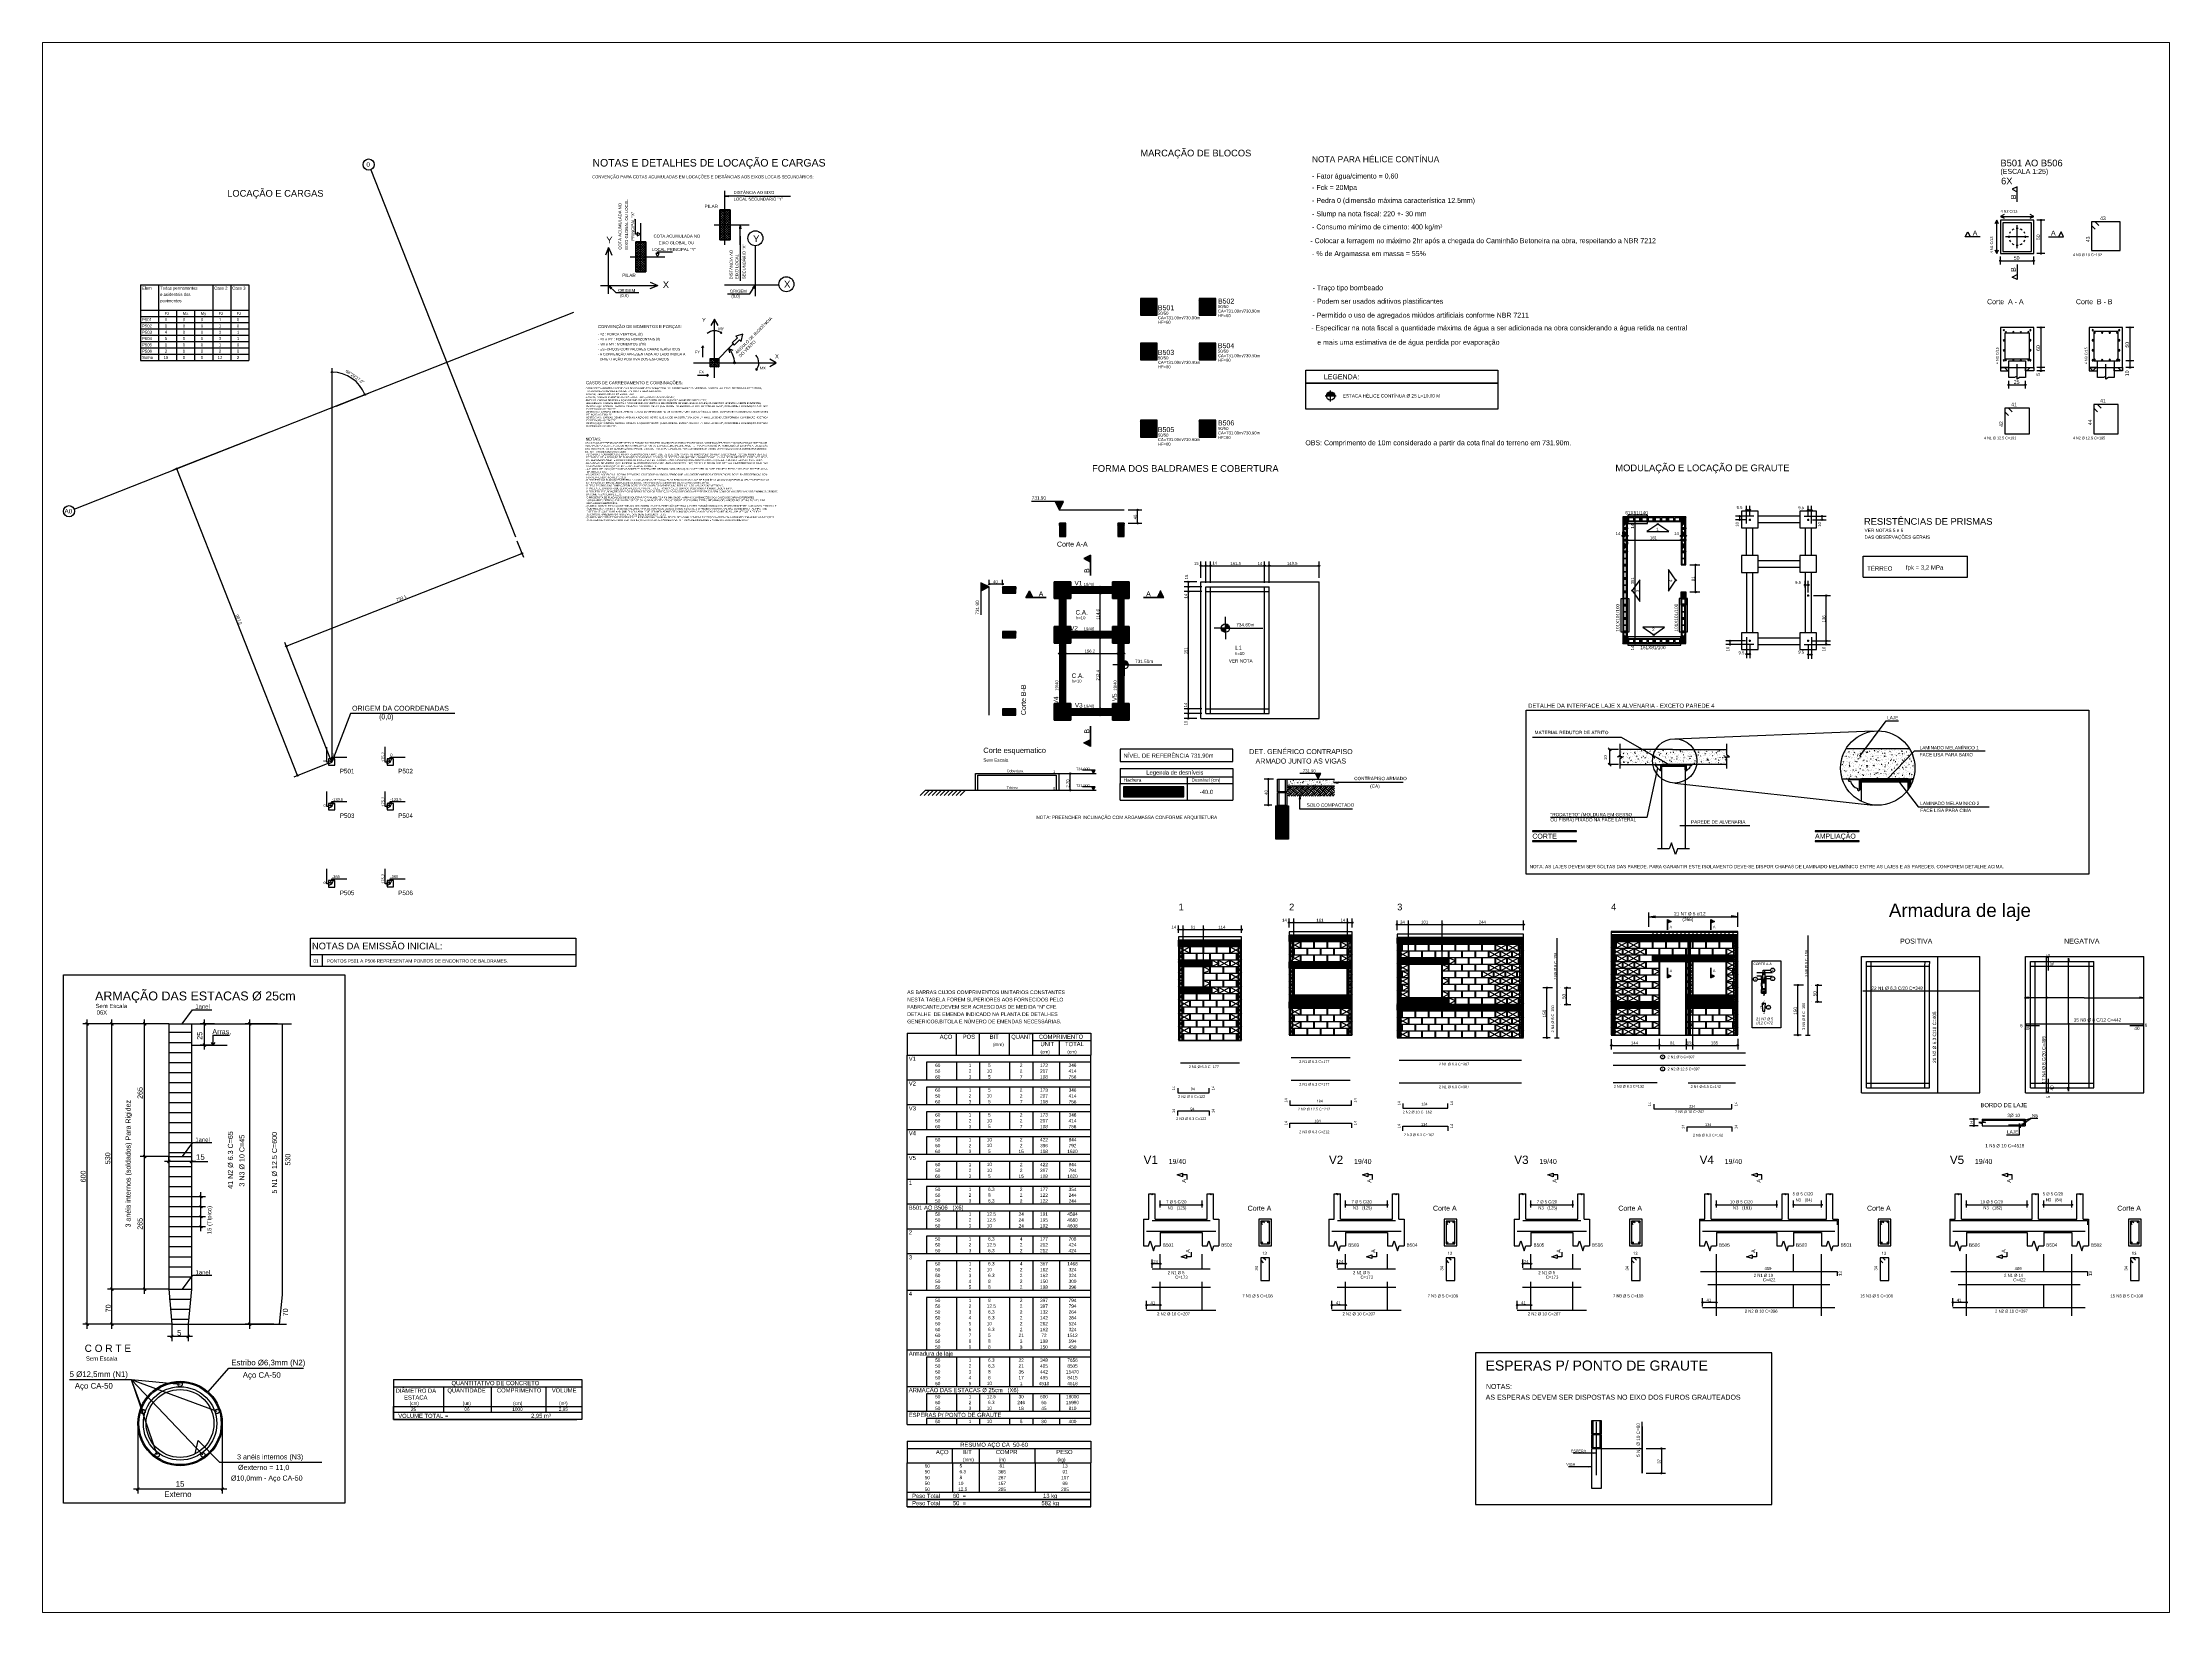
# Paper-space layout 'Layout1' of a CAD drawing. Extents: x -0.1 to 10.6, y -0.4 to 7.5.
# The model-space entities are those that its viewports show. They can reach past a viewport. Long polylines and large blocks are cut down to what shows.
import ezdxf

# ---------------------------------------------------------------- set-up
doc = ezdxf.new("R2010")
doc.units = 0
doc.header["$MEASUREMENT"] = 0
for name, pattern in [('ESTILO_TQS_0001', [1, 0.7, -0.3]), ('ESTILO_TQS_0002', [0.4, 0.1, -0.3]), ('ESTILO_TQS_0003', [1.5, 0.5, -0.4, 0.1, -0.5]), ('ESTILO_TQS_0005', [0.4, 0.3, -0.1])]:
    doc.linetypes.add(name, pattern=pattern)
doc.layers.get('0').update_dxf_attribs({"linetype": 'CONTINUOUS'})
for name, color, linetype in [('1', 3, 'CONTINUOUS'), ('13', 240, 'CONTINUOUS'), ('14', 51, 'CONTINUOUS'), ('17', 90, 'CONTINUOUS'), ('18', 6, 'CONTINUOUS'), ('19', 253, 'CONTINUOUS'), ('20', 1, 'CONTINUOUS'), ('21', 172, 'CONTINUOUS'), ('22', 178, 'CONTINUOUS'), ('23', 100, 'CONTINUOUS'), ('24', 7, 'CONTINUOUS'), ('27', 250, 'CONTINUOUS'), ('29', 9, 'CONTINUOUS'), ('3', 7, 'CONTINUOUS'), ('34', 30, 'CONTINUOUS'), ('35', 255, 'CONTINUOUS'), ('36', 7, 'CONTINUOUS'), ('37', 7, 'CONTINUOUS'), ('38', 7, 'CONTINUOUS'), ('4', 5, 'CONTINUOUS'), ('6', 178, 'CONTINUOUS'), ('7', 232, 'CONTINUOUS'), ('8', 178, 'CONTINUOUS'), ('9', 8, 'CONTINUOUS')]:
    doc.layers.add(name, color=color, linetype=linetype)
doc.styles.add('TQS_ARIAL', font='arial.ttf')

msp = doc.modelspace()

# ---------------------------------------------------------------- linework, layer by layer
at = {"layer": '1', "color": 3, "linetype": 'Continuous'}
for p, q in [((68.451969, 73.418001), (68.451969, 73.418001)), ((71.955052, 73.418213), (71.955052, 73.418213)), ((68.451969, 70.746264), (68.451969, 70.746264)), ((71.953513, 70.74734), (71.953513, 70.74734)), ((68.451968, 66.117871), (68.451968, 66.117871)), ((71.955051, 66.118083), (71.955051, 66.118083)), ((63.271509, 56.441421), (63.271509, 56.441421)), ((66.774592, 56.441634), (66.774592, 56.441634)), ((66.773053, 53.77076), (66.773053, 53.77076)), ((63.271508, 49.141291), (63.271508, 49.141291)), ((66.774591, 49.141504), (66.774591, 49.141504)), ((19.484619, 46.140461), (19.484619, 46.140461)), ((22.987702, 46.140673), (22.987702, 46.140673)), ((76.766962, 44.592212), (76.847743, 44.672992)), ((76.958228, 44.606701), (76.871874, 44.693055)), ((76.958228, 44.562507), (77.088776, 44.693055)), ((77.024519, 44.672992), (77.004457, 44.693055)), ((77.024519, 44.496215), (77.201296, 44.672992)), ((77.311781, 44.606701), (77.225428, 44.693055)), ((77.311781, 44.562507), (77.442329, 44.693055)), ((77.378073, 44.672992), (77.35801, 44.693055)), ((77.378073, 44.496215), (77.554849, 44.672992)), ((77.665335, 44.606701), (77.578981, 44.693055)), ((77.665335, 44.562507), (77.795883, 44.693055)), ((77.731626, 44.672992), (77.711564, 44.693055)), ((77.731626, 44.496215), (77.908403, 44.672992)), ((78.018888, 44.606701), (77.932534, 44.693055)), ((78.018888, 44.562507), (78.149436, 44.693055)), ((78.085179, 44.672992), (78.065117, 44.693055)), ((78.085179, 44.496215), (78.261956, 44.672992)), ((78.372442, 44.606701), (78.286088, 44.693055)), ((78.372442, 44.562507), (78.502989, 44.693055)), ((78.438733, 44.672992), (78.41867, 44.693055)), ((78.438733, 44.496215), (78.61551, 44.672992)), ((78.725995, 44.606701), (78.639641, 44.693055)), ((78.725995, 44.562507), (78.856543, 44.693055)), ((78.792286, 44.672992), (78.772224, 44.693055)), ((78.792286, 44.496215), (78.969063, 44.672992)), ((79.079548, 44.606701), (78.993195, 44.693055)), ((79.079548, 44.562507), (79.210096, 44.693055)), ((79.14584, 44.672992), (79.125777, 44.693055)), ((79.14584, 44.496215), (79.322616, 44.672992)), ((79.433102, 44.606701), (79.346748, 44.693055)), ((79.433102, 44.562507), (79.56365, 44.693055)), ((79.499393, 44.672992), (79.479331, 44.693055)), ((19.484619, 43.468724), (19.484619, 43.468724)), ((22.986163, 43.4698), (22.986163, 43.4698)), ((76.766962, 44.459629), (76.914034, 44.606701)), ((76.766962, 44.371241), (76.781451, 44.38573)), ((76.766962, 44.238658), (76.847743, 44.319439)), ((76.766962, 44.106076), (76.914034, 44.253148)), ((76.958228, 44.253148), (76.781451, 44.429924)), ((76.842329, 44.093055), (76.842329, 44.093055)), ((77.024519, 44.319439), (76.847743, 44.496215)), ((76.89735, 44.093055), (76.847743, 44.142662)), ((77.090811, 44.38573), (76.914034, 44.562507)), ((77.029933, 44.093055), (76.914034, 44.208953)), ((76.958228, 44.208953), (77.135005, 44.38573)), ((76.974912, 44.093055), (76.974912, 44.093055)), ((77.024519, 44.142662), (77.201296, 44.319439)), ((77.090811, 44.429924), (77.267587, 44.606701)), ((77.107494, 44.093055), (77.267587, 44.253148)), ((77.118321, 44.093055), (77.118321, 44.093055)), ((77.311781, 44.253148), (77.135005, 44.429924)), ((77.195883, 44.093055), (77.195883, 44.093055)), ((77.378073, 44.319439), (77.201296, 44.496215)), ((77.250903, 44.093055), (77.201296, 44.142662)), ((77.444364, 44.38573), (77.267587, 44.562507)), ((77.383486, 44.093055), (77.267587, 44.208953)), ((77.311781, 44.208953), (77.488558, 44.38573)), ((77.328465, 44.093055), (77.328465, 44.093055)), ((77.378073, 44.142662), (77.554849, 44.319439)), ((77.444364, 44.429924), (77.621141, 44.606701)), ((77.461048, 44.093055), (77.621141, 44.253148)), ((77.471874, 44.093055), (77.471874, 44.093055)), ((77.665335, 44.253148), (77.488558, 44.429924)), ((77.549436, 44.093055), (77.549436, 44.093055)), ((77.731626, 44.319439), (77.554849, 44.496215)), ((77.604457, 44.093055), (77.554849, 44.142662)), ((77.797917, 44.38573), (77.621141, 44.562507)), ((77.737039, 44.093055), (77.621141, 44.208953)), ((77.665335, 44.208953), (77.842111, 44.38573)), ((77.682019, 44.093055), (77.682019, 44.093055)), ((77.731626, 44.142662), (77.908403, 44.319439)), ((77.797917, 44.429924), (77.974694, 44.606701)), ((77.814601, 44.093055), (77.974694, 44.253148)), ((77.825428, 44.093055), (77.825428, 44.093055)), ((78.018888, 44.253148), (77.842111, 44.429924)), ((77.902989, 44.093055), (77.902989, 44.093055)), ((78.085179, 44.319439), (77.908403, 44.496215)), ((77.95801, 44.093055), (77.908403, 44.142662)), ((78.151471, 44.38573), (77.974694, 44.562507)), ((78.090593, 44.093055), (77.974694, 44.208953)), ((78.018888, 44.208953), (78.195665, 44.38573)), ((78.035572, 44.093055), (78.035572, 44.093055)), ((78.085179, 44.142662), (78.261956, 44.319439)), ((78.151471, 44.429924), (78.328247, 44.606701)), ((78.168154, 44.093055), (78.328247, 44.253148)), ((78.178981, 44.093055), (78.178981, 44.093055)), ((78.372442, 44.253148), (78.195665, 44.429924)), ((78.256543, 44.093055), (78.256543, 44.093055)), ((78.438733, 44.319439), (78.261956, 44.496215)), ((78.311564, 44.093055), (78.261956, 44.142662)), ((78.505024, 44.38573), (78.328247, 44.562507)), ((78.444146, 44.093055), (78.328247, 44.208953)), ((78.372442, 44.208953), (78.549218, 44.38573)), ((78.389125, 44.093055), (78.389125, 44.093055)), ((78.438733, 44.142662), (78.61551, 44.319439)), ((78.505024, 44.429924), (78.681801, 44.606701)), ((78.521708, 44.093055), (78.681801, 44.253148)), ((78.532534, 44.093055), (78.532534, 44.093055)), ((78.725995, 44.253148), (78.549218, 44.429924)), ((78.610096, 44.093055), (78.610096, 44.093055)), ((78.792286, 44.319439), (78.61551, 44.496215)), ((78.665117, 44.093055), (78.61551, 44.142662)), ((78.858577, 44.38573), (78.681801, 44.562507)), ((78.7977, 44.093055), (78.681801, 44.208953)), ((78.725995, 44.208953), (78.902772, 44.38573)), ((78.742679, 44.093055), (78.742679, 44.093055)), ((78.792286, 44.142662), (78.969063, 44.319439)), ((78.858577, 44.429924), (79.035354, 44.606701)), ((78.875261, 44.093055), (79.035354, 44.253148)), ((78.886088, 44.093055), (78.886088, 44.093055)), ((79.079548, 44.253148), (78.902772, 44.429924)), ((78.96365, 44.093055), (78.96365, 44.093055)), ((79.14584, 44.319439), (78.969063, 44.496215)), ((79.01867, 44.093055), (78.969063, 44.142662)), ((79.212131, 44.38573), (79.035354, 44.562507)), ((79.151253, 44.093055), (79.035354, 44.208953)), ((79.079548, 44.208953), (79.256325, 44.38573)), ((79.096232, 44.093055), (79.096232, 44.093055)), ((79.14584, 44.142662), (79.322616, 44.319439)), ((79.212131, 44.429924), (79.388908, 44.606701)), ((79.228815, 44.093055), (79.388908, 44.253148)), ((79.239641, 44.093055), (79.239641, 44.093055)), ((79.433102, 44.253148), (79.256325, 44.429924)), ((79.317203, 44.093055), (79.317203, 44.093055)), ((79.499393, 44.319439), (79.322616, 44.496215)), ((79.372224, 44.093055), (79.322616, 44.142662)), ((79.565684, 44.38573), (79.388908, 44.562507)), ((79.504806, 44.093055), (79.388908, 44.208953)), ((79.433102, 44.208953), (79.572926, 44.348777)), ((79.449785, 44.093055), (79.449785, 44.093055)), ((79.499393, 44.496215), (79.572926, 44.569748)), ((79.499393, 44.142662), (79.572926, 44.216195)), ((79.565684, 44.429924), (79.572926, 44.437166)), ((79.572926, 44.599459), (79.572926, 44.599459)), ((79.572926, 44.466877), (79.572926, 44.466877)), ((79.572926, 44.378488), (79.572926, 44.378488)), ((79.572926, 44.245906), (79.572926, 44.245906)), ((79.572926, 44.113323), (79.572926, 44.113323)), ((19.484618, 38.840331), (19.484618, 38.840331)), ((22.987701, 38.840543), (22.987701, 38.840543))]:
    msp.add_line(p, q, dxfattribs=at)
at = {"layer": '1', "color": 3, "linetype": 'ESTILO_TQS_0001'}
for p, q in [((92.749884, 29.61411), (93.029884, 29.61411)), ((107.790355, 29.774121), (108.070355, 29.774121))]:
    msp.add_line(p, q, dxfattribs=at)
at = {"layer": '14', "color": 51, "linetype": 'Continuous'}
for p, q in [((62.769509, 55.981284), (63.727647, 56.939421)), ((62.769509, 56.051995), (63.656936, 56.939421)), ((62.769509, 56.122705), (63.586225, 56.939421)), ((62.769509, 56.193416), (63.515515, 56.939421)), ((62.769509, 56.264127), (63.444804, 56.939421)), ((62.769509, 56.334837), (63.374093, 56.939421)), ((62.769509, 56.405548), (63.303382, 56.939421)), ((62.769509, 56.476259), (63.232672, 56.939421)), ((62.769509, 56.546969), (63.161961, 56.939421)), ((62.769509, 56.61768), (63.09125, 56.939421)), ((62.769509, 56.688391), (63.02054, 56.939421)), ((62.769509, 56.759102), (62.949829, 56.939421)), ((62.769509, 56.829812), (62.879118, 56.939421)), ((62.769509, 56.900523), (62.808408, 56.939421)), ((62.798357, 55.939421), (63.769509, 56.910573)), ((62.869068, 55.939421), (63.769509, 56.839863)), ((62.939779, 55.939421), (63.769509, 56.769152)), ((63.010489, 55.939421), (63.769509, 56.698441)), ((63.0812, 55.939421), (63.769509, 56.627731)), ((63.151911, 55.939421), (63.769509, 56.55702)), ((63.222621, 55.939421), (63.769509, 56.486309)), ((63.293332, 55.939421), (63.769509, 56.415599)), ((63.364043, 55.939421), (63.769509, 56.344888)), ((63.434753, 55.939421), (63.769509, 56.274177)), ((63.505464, 55.939421), (63.769509, 56.203467)), ((63.576175, 55.939421), (63.769509, 56.132756)), ((63.76959, 56.613679), (64.135148, 56.251421)), ((63.76991, 56.542969), (64.064115, 56.251421)), ((63.770231, 56.472259), (63.993081, 56.251421)), ((63.770552, 56.401549), (63.922048, 56.251421)), ((63.770872, 56.330839), (63.851014, 56.251421)), ((63.771193, 56.260129), (63.77998, 56.251421)), ((63.822719, 56.631421), (64.206182, 56.251421)), ((63.893753, 56.631421), (64.277216, 56.251421)), ((63.964786, 56.631421), (64.348249, 56.251421)), ((64.03582, 56.631421), (64.419283, 56.251421)), ((64.106854, 56.631421), (64.490316, 56.251421)), ((64.177887, 56.631421), (64.56135, 56.251421)), ((64.248921, 56.631421), (64.632384, 56.251421)), ((64.319954, 56.631421), (64.703417, 56.251421)), ((64.390988, 56.631421), (64.774451, 56.251421)), ((64.462022, 56.631421), (64.845484, 56.251421)), ((64.533055, 56.631421), (64.916518, 56.251421)), ((64.604089, 56.631421), (64.987552, 56.251421)), ((64.675122, 56.631421), (65.058585, 56.251421)), ((64.746156, 56.631421), (65.129619, 56.251421)), ((64.81719, 56.631421), (65.200652, 56.251421)), ((64.888223, 56.631421), (65.271686, 56.251421)), ((64.959257, 56.631421), (65.34272, 56.251421)), ((65.03029, 56.631421), (65.413753, 56.251421)), ((65.101324, 56.631421), (65.484787, 56.251421)), ((65.172358, 56.631421), (65.55582, 56.251421)), ((65.243391, 56.631421), (65.626854, 56.251421)), ((65.314425, 56.631421), (65.697888, 56.251421)), ((65.385458, 56.631421), (65.768921, 56.251421)), ((65.456492, 56.631421), (65.839955, 56.251421)), ((65.527526, 56.631421), (65.910988, 56.251421)), ((65.598559, 56.631421), (65.982022, 56.251421)), ((65.669593, 56.631421), (66.053056, 56.251421)), ((65.740626, 56.631421), (66.124089, 56.251421)), ((65.81166, 56.631421), (66.195123, 56.251421)), ((65.882694, 56.631421), (66.266156, 56.251421)), ((65.953727, 56.631421), (66.272592, 56.315436)), ((66.024761, 56.631421), (66.272592, 56.385828)), ((66.095794, 56.631421), (66.272592, 56.45622)), ((66.166828, 56.631421), (66.272592, 56.526612)), ((66.237862, 56.631421), (66.272592, 56.597005)), ((66.272592, 55.948833), (67.263393, 56.939634)), ((66.272592, 56.019543), (67.192682, 56.939634)), ((66.272592, 56.090254), (67.121971, 56.939634)), ((66.272592, 56.160965), (67.051261, 56.939634)), ((66.272592, 56.231675), (66.98055, 56.939634)), ((66.272592, 56.302386), (66.909839, 56.939634)), ((66.272592, 56.373097), (66.839129, 56.939634)), ((66.272592, 56.443807), (66.768418, 56.939634)), ((66.272592, 56.514518), (66.697707, 56.939634)), ((66.272592, 56.585229), (66.626997, 56.939634)), ((66.272592, 56.655939), (66.556286, 56.939634)), ((66.272592, 56.72665), (66.485575, 56.939634)), ((66.272592, 56.797361), (66.414865, 56.939634)), ((66.272592, 56.868071), (66.344154, 56.939634)), ((66.334103, 55.939634), (67.272592, 56.878122)), ((66.404814, 55.939634), (67.272592, 56.807411)), ((66.475525, 55.939634), (67.272592, 56.736701)), ((66.546236, 55.939634), (67.272592, 56.66599)), ((66.616946, 55.939634), (67.272592, 56.595279)), ((66.687657, 55.939634), (67.272592, 56.524569)), ((66.758368, 55.939634), (67.272592, 56.453858)), ((66.829078, 55.939634), (67.272592, 56.383147)), ((66.899789, 55.939634), (67.272592, 56.312436)), ((66.9705, 55.939634), (67.272592, 56.241726)), ((67.04121, 55.939634), (67.272592, 56.171015)), ((67.111921, 55.939634), (67.272592, 56.100304)), ((63.081509, 55.586177), (63.434753, 55.939421)), ((63.081509, 55.656888), (63.364043, 55.939421)), ((63.081509, 55.727599), (63.293332, 55.939421)), ((63.081509, 55.798309), (63.222621, 55.939421)), ((63.081509, 55.86902), (63.151911, 55.939421)), ((63.081509, 55.515467), (63.461509, 55.895466)), ((63.081509, 55.444756), (63.461509, 55.824756)), ((63.081509, 55.374045), (63.461509, 55.754045)), ((63.081509, 55.303335), (63.461509, 55.683334)), ((63.081509, 55.232624), (63.461509, 55.612624)), ((63.081509, 55.161913), (63.461509, 55.541913)), ((63.081509, 55.091203), (63.461509, 55.471202)), ((63.081509, 55.020492), (63.461509, 55.400492)), ((63.081509, 54.949781), (63.461509, 55.329781)), ((63.081509, 54.87907), (63.461509, 55.25907)), ((63.081509, 54.80836), (63.461509, 55.188359)), ((63.081509, 54.737649), (63.461509, 55.117649)), ((63.081509, 54.666938), (63.461509, 55.046938)), ((63.081509, 54.596228), (63.461509, 54.976227)), ((63.081509, 54.525517), (63.461509, 54.905517)), ((63.081509, 54.454806), (63.461509, 54.834806)), ((63.646885, 55.939421), (63.769509, 56.062045)), ((63.717596, 55.939421), (63.769509, 55.991335)), ((66.584591, 55.412304), (66.964592, 55.792304)), ((66.584591, 55.341594), (66.964592, 55.721594)), ((66.584591, 55.270883), (66.964592, 55.650883)), ((66.584591, 55.200172), (66.964592, 55.580172)), ((66.584591, 55.129462), (66.964592, 55.509462)), ((66.584591, 55.058751), (66.964592, 55.438751)), ((66.584591, 54.98804), (66.964591, 55.36804)), ((66.584591, 54.91733), (66.964591, 55.29733)), ((66.584591, 54.846619), (66.964591, 55.226619)), ((66.584591, 54.775908), (66.964591, 55.155908)), ((66.584591, 54.705197), (66.964591, 55.085198)), ((66.584591, 54.634487), (66.964591, 55.014487)), ((66.584591, 54.563776), (66.964591, 54.943776)), ((66.584591, 54.493065), (66.964591, 54.873065)), ((66.584592, 55.624436), (66.897789, 55.937634)), ((66.584592, 55.695147), (66.827078, 55.937634)), ((66.584592, 55.765858), (66.756368, 55.937634)), ((66.584592, 55.836569), (66.685657, 55.937634)), ((66.584592, 55.907279), (66.614946, 55.937634)), ((66.584592, 55.553726), (66.964592, 55.933726)), ((66.584592, 55.483015), (66.964592, 55.863015)), ((67.182632, 55.939634), (67.272592, 56.029594)), ((67.253342, 55.939634), (67.272592, 55.958883)), ((62.769509, 53.294278), (63.742915, 54.267685)), ((62.769509, 53.364989), (63.672205, 54.267685)), ((62.769509, 53.435699), (63.601494, 54.267685)), ((62.769509, 53.50641), (63.530783, 54.267685)), ((62.769509, 53.577121), (63.460073, 54.267685)), ((62.769509, 53.647831), (63.389362, 54.267685)), ((62.769509, 53.718542), (63.318651, 54.267685)), ((62.769509, 53.789253), (63.247941, 54.267685)), ((62.769509, 53.859963), (63.17723, 54.267685)), ((62.769509, 53.930674), (63.106519, 54.267685)), ((62.769509, 54.001385), (63.035809, 54.267685)), ((62.769509, 54.072095), (62.965098, 54.267685)), ((62.769509, 54.142806), (62.894387, 54.267685)), ((62.769509, 54.213517), (62.823677, 54.267685)), ((62.813626, 53.267685), (63.769509, 54.223567)), ((62.884337, 53.267685), (63.769509, 54.152857)), ((62.955048, 53.267685), (63.769509, 54.082146)), ((63.025758, 53.267685), (63.769509, 54.011435)), ((63.081509, 54.384096), (63.461509, 54.764095)), ((63.081509, 54.313385), (63.461509, 54.693385)), ((63.096469, 53.267685), (63.769509, 53.940725)), ((63.10652, 54.267685), (63.461509, 54.622674)), ((63.16718, 53.267685), (63.769509, 53.870014)), ((63.177231, 54.267685), (63.461509, 54.551963)), ((63.23789, 53.267685), (63.769509, 53.799303)), ((63.247941, 54.267685), (63.461509, 54.481253)), ((63.308601, 53.267685), (63.769509, 53.728592)), ((63.318652, 54.267685), (63.461509, 54.410542)), ((63.379312, 53.267685), (63.769509, 53.657882)), ((63.389363, 54.267685), (63.461509, 54.339831)), ((63.450022, 53.267685), (63.769509, 53.587171)), ((63.460073, 54.267685), (63.461509, 54.269121)), ((63.769509, 53.89306), (64.082883, 53.579685)), ((63.769509, 53.822349), (64.012173, 53.579685)), ((63.769509, 53.751638), (63.941462, 53.579685)), ((63.769509, 53.680928), (63.870751, 53.579685)), ((63.769509, 53.610217), (63.80004, 53.579685)), ((63.773594, 53.959685), (64.153594, 53.579685)), ((63.844305, 53.959685), (64.224305, 53.579685)), ((63.915015, 53.959685), (64.295015, 53.579685)), ((63.985726, 53.959685), (64.365726, 53.579685)), ((64.056437, 53.959685), (64.436437, 53.579685)), ((64.127147, 53.959685), (64.507147, 53.579685)), ((64.197858, 53.959685), (64.577858, 53.579685)), ((64.268569, 53.959685), (64.648569, 53.579685)), ((64.339279, 53.959685), (64.719279, 53.579685)), ((64.40999, 53.959685), (64.78999, 53.579685)), ((64.480701, 53.959685), (64.860701, 53.579685)), ((64.551411, 53.959685), (64.931411, 53.579685)), ((64.622122, 53.959685), (65.002122, 53.579685)), ((64.692833, 53.959685), (65.072833, 53.579685)), ((64.763543, 53.959685), (65.143544, 53.579685)), ((64.834254, 53.959685), (65.214254, 53.579685)), ((64.904965, 53.959685), (65.284965, 53.579685)), ((64.975676, 53.959685), (65.355676, 53.579685)), ((65.046386, 53.959685), (65.426386, 53.579685)), ((65.117097, 53.959685), (65.497097, 53.579685)), ((65.187808, 53.959685), (65.567808, 53.579685)), ((65.258518, 53.959685), (65.638518, 53.579685)), ((65.329229, 53.959685), (65.709229, 53.579685)), ((65.39994, 53.959685), (65.77994, 53.579685)), ((65.47065, 53.959685), (65.85065, 53.579685)), ((65.541361, 53.959685), (65.921361, 53.579685)), ((65.612072, 53.959685), (65.992072, 53.579685)), ((65.682782, 53.959685), (66.062783, 53.579685)), ((65.753493, 53.959685), (66.133493, 53.579685)), ((65.824204, 53.959685), (66.204204, 53.579685)), ((65.894915, 53.959685), (66.271053, 53.583546)), ((65.965625, 53.959685), (66.271053, 53.654257)), ((66.036336, 53.959685), (66.271053, 53.724968)), ((66.107047, 53.959685), (66.271053, 53.795678)), ((66.177757, 53.959685), (66.271053, 53.866389)), ((66.248468, 53.959685), (66.271053, 53.9371)), ((66.271053, 53.330999), (67.208814, 54.26876)), ((66.271053, 53.40171), (67.138103, 54.26876)), ((66.271053, 53.47242), (67.067393, 54.26876)), ((66.271053, 53.543131), (66.996682, 54.26876)), ((66.271053, 53.613842), (66.925971, 54.26876)), ((66.271053, 53.684552), (66.855261, 54.26876)), ((66.271053, 53.755263), (66.78455, 54.26876)), ((66.271053, 53.825974), (66.713839, 54.26876)), ((66.271053, 53.896684), (66.643129, 54.26876)), ((66.271053, 53.967395), (66.572418, 54.26876)), ((66.271053, 54.038106), (66.501707, 54.26876)), ((66.271053, 54.108816), (66.430997, 54.26876)), ((66.271053, 54.179527), (66.360286, 54.26876)), ((66.271053, 54.250238), (66.289575, 54.26876)), ((66.279525, 53.26876), (67.271053, 54.260288)), ((66.350235, 53.26876), (67.271053, 54.189578)), ((66.420946, 53.26876), (67.271053, 54.118867)), ((66.491657, 53.26876), (67.271053, 54.048156)), ((66.562367, 53.26876), (67.271053, 53.977446)), ((66.584591, 54.422355), (66.964591, 54.802355)), ((66.584591, 54.351644), (66.964591, 54.731644)), ((66.584591, 54.280933), (66.964591, 54.660933)), ((66.633078, 53.26876), (67.271053, 53.906735)), ((66.643129, 54.26876), (66.964591, 54.590223)), ((66.703789, 53.26876), (67.271053, 53.836024)), ((66.713839, 54.26876), (66.964591, 54.519512)), ((66.774499, 53.26876), (67.271053, 53.765313)), ((66.78455, 54.26876), (66.964591, 54.448801)), ((66.84521, 53.26876), (67.271053, 53.694603)), ((66.855261, 54.26876), (66.964591, 54.378091)), ((66.915921, 53.26876), (67.271053, 53.623892)), ((66.925971, 54.26876), (66.964591, 54.30738)), ((66.986631, 53.26876), (67.271053, 53.553181)), ((63.081509, 52.899171), (63.450022, 53.267685)), ((63.081509, 52.969882), (63.379312, 53.267685)), ((63.081509, 53.040592), (63.308601, 53.267685)), ((63.081509, 53.111303), (63.23789, 53.267685)), ((63.081509, 53.182014), (63.16718, 53.267685)), ((63.081509, 53.252725), (63.096469, 53.267685)), ((63.081509, 52.82846), (63.461509, 53.20846)), ((63.081509, 52.75775), (63.461509, 53.13775)), ((63.081509, 52.687039), (63.461509, 53.067039)), ((63.081509, 52.616328), (63.461509, 52.996328)), ((63.081509, 52.545618), (63.461509, 52.925618)), ((63.081509, 52.474907), (63.461509, 52.854907)), ((63.081509, 52.404196), (63.461509, 52.784196)), ((63.081509, 52.333486), (63.461509, 52.713486)), ((63.081509, 52.262775), (63.461509, 52.642775)), ((63.081509, 52.192064), (63.461509, 52.572064)), ((63.081509, 52.121353), (63.461509, 52.501354)), ((63.081509, 52.050643), (63.461509, 52.430643)), ((63.081509, 51.979932), (63.461509, 52.359932)), ((63.081509, 51.909221), (63.461509, 52.289221)), ((63.520733, 53.267685), (63.769509, 53.51646)), ((63.591444, 53.267685), (63.769509, 53.44575)), ((63.662154, 53.267685), (63.769509, 53.375039)), ((63.732865, 53.267685), (63.769509, 53.304328)), ((66.584591, 52.929868), (66.919934, 53.26876)), ((66.584591, 53.000954), (66.849593, 53.26876)), ((66.584591, 53.07204), (66.779251, 53.26876)), ((66.584591, 53.143126), (66.70891, 53.26876)), ((66.584591, 53.214212), (66.638568, 53.26876)), ((66.584591, 52.858783), (66.964591, 53.242804)), ((66.584591, 52.787697), (66.964591, 53.171718)), ((66.584591, 52.716611), (66.964591, 53.100632)), ((66.584591, 52.645525), (66.964591, 53.029546)), ((66.584591, 52.574439), (66.964591, 52.958461)), ((66.584591, 52.503354), (66.964591, 52.887375)), ((66.584591, 52.432268), (66.964591, 52.816289)), ((66.584591, 52.361182), (66.964591, 52.745203)), ((66.584591, 52.290096), (66.964591, 52.674117)), ((66.584591, 52.21901), (66.964591, 52.603032)), ((66.584591, 52.147924), (66.964591, 52.531946)), ((66.584591, 52.076839), (66.964591, 52.46086)), ((66.584591, 52.005753), (66.964591, 52.389774)), ((66.584591, 51.934667), (66.964591, 52.318688)), ((67.057342, 53.26876), (67.271053, 53.482471)), ((67.128053, 53.26876), (67.271053, 53.41176)), ((67.198764, 53.26876), (67.271053, 53.341049)), ((67.269474, 53.26876), (67.271053, 53.270339)), ((63.081508, 51.555668), (63.461509, 51.935668)), ((63.081508, 51.484957), (63.461509, 51.864957)), ((63.081508, 51.414247), (63.461509, 51.794247)), ((63.081508, 51.343536), (63.461509, 51.723536)), ((63.081508, 51.272825), (63.461509, 51.652825)), ((63.081508, 51.202115), (63.461508, 51.582115)), ((63.081508, 51.131404), (63.461508, 51.511404)), ((63.081508, 51.060693), (63.461508, 51.440693)), ((63.081508, 50.989982), (63.461508, 51.369983)), ((63.081508, 50.919272), (63.461508, 51.299272)), ((63.081508, 50.848561), (63.461508, 51.228561)), ((63.081508, 50.77785), (63.461508, 51.15785)), ((63.081508, 50.70714), (63.461508, 51.08714)), ((63.081508, 50.636429), (63.461508, 51.016429)), ((63.081509, 51.838511), (63.461509, 52.218511)), ((63.081509, 51.7678), (63.461509, 52.1478)), ((63.081509, 51.697089), (63.461509, 52.077089)), ((63.081509, 51.626379), (63.461509, 52.006379)), ((66.584591, 51.863581), (66.964591, 52.247602)), ((66.584591, 51.792495), (66.964591, 52.176517)), ((66.584591, 51.72141), (66.964591, 52.105431)), ((66.584591, 51.650324), (66.964591, 52.034345)), ((66.584591, 51.579238), (66.964591, 51.963259)), ((66.584591, 51.508152), (66.964591, 51.892173)), ((66.584591, 51.437066), (66.964591, 51.821088)), ((66.584591, 51.365981), (66.964591, 51.750002)), ((66.584591, 51.294895), (66.964591, 51.678916)), ((66.584591, 51.223809), (66.964591, 51.60783)), ((66.584591, 51.152723), (66.964591, 51.536744)), ((66.584591, 51.081637), (66.964591, 51.465659)), ((66.584591, 51.010551), (66.964591, 51.394573)), ((66.584591, 50.939466), (66.964591, 51.323487)), ((66.584591, 50.86838), (66.964591, 51.252401)), ((66.584591, 50.797294), (66.964591, 51.181315)), ((66.584591, 50.726208), (66.964591, 51.11023)), ((66.584591, 50.655122), (66.964591, 51.039144)), ((63.081508, 50.565718), (63.461508, 50.945718)), ((63.081508, 50.495008), (63.461508, 50.875008)), ((63.081508, 50.424297), (63.461508, 50.804297)), ((63.081508, 50.353586), (63.461508, 50.733586)), ((63.081508, 50.282876), (63.461508, 50.662876)), ((63.081508, 50.212165), (63.461508, 50.592165)), ((63.081508, 50.141454), (63.461508, 50.521454)), ((63.081508, 50.070743), (63.461508, 50.450744)), ((63.081508, 50.000033), (63.461508, 50.380033)), ((63.081508, 49.929322), (63.461508, 50.309322)), ((63.081508, 49.858611), (63.461508, 50.238611)), ((63.081508, 49.787901), (63.461508, 50.167901)), ((63.081508, 49.71719), (63.461508, 50.09719)), ((63.081508, 49.646479), (63.461508, 50.026479)), ((63.145031, 49.639291), (63.461508, 49.955769)), ((63.215741, 49.639291), (63.461508, 49.885058)), ((63.286452, 49.639291), (63.461508, 49.814347)), ((63.357163, 49.639291), (63.461508, 49.743637)), ((66.584591, 50.584037), (66.964591, 50.968058)), ((66.584591, 50.512951), (66.964591, 50.896972)), ((66.584591, 50.441865), (66.964591, 50.825886)), ((66.584591, 50.370779), (66.964591, 50.7548)), ((66.584591, 50.299693), (66.964591, 50.683715)), ((66.584591, 50.228608), (66.964591, 50.612629)), ((66.584591, 50.157522), (66.964591, 50.541543)), ((66.584591, 50.086436), (66.964591, 50.470457)), ((66.584591, 50.01535), (66.964591, 50.399371)), ((66.584591, 49.944264), (66.964591, 50.328286)), ((66.584591, 49.873179), (66.964591, 50.2572)), ((66.584591, 49.802093), (66.964591, 50.186114)), ((66.584591, 49.731007), (66.964591, 50.115028)), ((66.584591, 49.659921), (66.964591, 50.043942)), ((66.634991, 49.639769), (66.964591, 49.972857)), ((66.705701, 49.640141), (66.964591, 49.901771)), ((66.77641, 49.640513), (66.964591, 49.830685)), ((66.84712, 49.640885), (66.964591, 49.759599)), ((62.769508, 48.698083), (63.710716, 49.639291)), ((62.769508, 48.768794), (63.640006, 49.639291)), ((62.769508, 48.839505), (63.569295, 49.639291)), ((62.769508, 48.910215), (63.498584, 49.639291)), ((62.769508, 48.980926), (63.427873, 49.639291)), ((62.769508, 49.051637), (63.357163, 49.639291)), ((62.769508, 49.122347), (63.286452, 49.639291)), ((62.769508, 49.193058), (63.215741, 49.639291)), ((62.769508, 49.263769), (63.145031, 49.639291)), ((62.769508, 49.334479), (63.07432, 49.639291)), ((62.769508, 49.40519), (63.003609, 49.639291)), ((62.769508, 49.475901), (62.932899, 49.639291)), ((62.769508, 49.546611), (62.862188, 49.639291)), ((62.769508, 49.617322), (62.791477, 49.639291)), ((62.781427, 48.639291), (63.769508, 49.627372)), ((62.852138, 48.639291), (63.769508, 49.556662)), ((62.922848, 48.639291), (63.769508, 49.485951)), ((62.993559, 48.639291), (63.769508, 49.41524)), ((63.06427, 48.639291), (63.769508, 49.34453)), ((63.13498, 48.639291), (63.769508, 49.273819)), ((63.205691, 48.639291), (63.769508, 49.203108)), ((63.276402, 48.639291), (63.769508, 49.132398)), ((63.347112, 48.639291), (63.769508, 49.061687)), ((63.417823, 48.639291), (63.769508, 48.990976)), ((63.427873, 49.639291), (63.461508, 49.672926)), ((63.488534, 48.639291), (63.769508, 48.920266)), ((63.559244, 48.639291), (63.769508, 48.849555)), ((63.629955, 48.639291), (63.769508, 48.778844)), ((63.700666, 48.639291), (63.769508, 48.708134)), ((63.769808, 49.008306), (63.826226, 48.951291)), ((63.77018, 49.079016), (63.896567, 48.951291)), ((63.770553, 49.149725), (63.966909, 48.951291)), ((63.770925, 49.220435), (64.03725, 48.951291)), ((63.771297, 49.291145), (64.107592, 48.951291)), ((63.801912, 49.331291), (64.177933, 48.951291)), ((63.872254, 49.331291), (64.248275, 48.951291)), ((63.942595, 49.331291), (64.318616, 48.951291)), ((64.012937, 49.331291), (64.388958, 48.951291)), ((64.083278, 49.331291), (64.459299, 48.951291)), ((64.153619, 49.331291), (64.529641, 48.951291)), ((64.223961, 49.331291), (64.599982, 48.951291)), ((64.294302, 49.331291), (64.670323, 48.951291)), ((64.364644, 49.331291), (64.740665, 48.951291)), ((64.434985, 49.331291), (64.811006, 48.951291)), ((64.505327, 49.331291), (64.881348, 48.951291)), ((64.575668, 49.331291), (64.951689, 48.951291)), ((64.64601, 49.331291), (65.022031, 48.951291)), ((64.716351, 49.331291), (65.092372, 48.951291)), ((64.786693, 49.331291), (65.162714, 48.951291)), ((64.857034, 49.331291), (65.233055, 48.951291)), ((64.927376, 49.331291), (65.303397, 48.951291)), ((64.997717, 49.331291), (65.373738, 48.951291)), ((65.068058, 49.331291), (65.444079, 48.951291)), ((65.1384, 49.331291), (65.514421, 48.951291)), ((65.208741, 49.331291), (65.584762, 48.951291)), ((65.279083, 49.331291), (65.655104, 48.951291)), ((65.349424, 49.331291), (65.725445, 48.951291)), ((65.419766, 49.331291), (65.795787, 48.951291)), ((65.490107, 49.331291), (65.866128, 48.951291)), ((65.560449, 49.331291), (65.93647, 48.951291)), ((65.63079, 49.331291), (66.006811, 48.951291)), ((65.701132, 49.331291), (66.077153, 48.951291)), ((65.771473, 49.331291), (66.147494, 48.951291)), ((65.841814, 49.331291), (66.217835, 48.951291)), ((65.912156, 49.331291), (66.272591, 48.967042)), ((65.982497, 49.331291), (66.272591, 49.038128)), ((66.052839, 49.331291), (66.272591, 49.109214)), ((66.12318, 49.331291), (66.272591, 49.180299)), ((66.193522, 49.331291), (66.272591, 49.251385)), ((66.263863, 49.331291), (66.272591, 49.322471)), ((66.272591, 48.665632), (67.246462, 49.639504)), ((66.272591, 48.736342), (67.175752, 49.639504)), ((66.272591, 48.807053), (67.105041, 49.639504)), ((66.272591, 48.877764), (67.03433, 49.639504)), ((66.272591, 48.948474), (66.96362, 49.639504)), ((66.272591, 49.019185), (66.892909, 49.639504)), ((66.272591, 49.089896), (66.822198, 49.639504)), ((66.272591, 49.160606), (66.751488, 49.639504)), ((66.272591, 49.231317), (66.680777, 49.639504)), ((66.272591, 49.302028), (66.610066, 49.639504)), ((66.272591, 49.372738), (66.539356, 49.639504)), ((66.272591, 49.443449), (66.468645, 49.639504)), ((66.272591, 49.51416), (66.397934, 49.639504)), ((66.272591, 49.584871), (66.327224, 49.639504)), ((66.317173, 48.639504), (67.272591, 49.594921)), ((66.387884, 48.639504), (67.272591, 49.52421)), ((66.458594, 48.639504), (67.272591, 49.4535)), ((66.529305, 48.639504), (67.272591, 49.382789)), ((66.600016, 48.639504), (67.272591, 49.312078)), ((66.670727, 48.639504), (67.272591, 49.241368)), ((66.741437, 48.639504), (67.272591, 49.170657)), ((66.812148, 48.639504), (67.272591, 49.099946)), ((66.882859, 48.639504), (67.272591, 49.029236)), ((66.91783, 49.641258), (66.964591, 49.688513)), ((66.953569, 48.639504), (67.272591, 48.958525)), ((67.02428, 48.639504), (67.272591, 48.887814)), ((67.094991, 48.639504), (67.272591, 48.817104)), ((67.165701, 48.639504), (67.272591, 48.746393)), ((67.236412, 48.639504), (67.272591, 48.675682)), ((66.932182, 44.092633), (67.489393, 44.649844)), ((66.932182, 44.163344), (67.418682, 44.649844)), ((66.932182, 44.234055), (67.347971, 44.649844)), ((66.932182, 44.304765), (67.277261, 44.649844)), ((66.932182, 44.375476), (67.20655, 44.649844)), ((66.932182, 44.446187), (67.135839, 44.649844)), ((66.932182, 44.516897), (67.065129, 44.649844)), ((66.932182, 44.587608), (66.994418, 44.649844)), ((66.960103, 44.049844), (67.560103, 44.649844)), ((67.030814, 44.049844), (67.630814, 44.649844)), ((67.101525, 44.049844), (67.701525, 44.649844)), ((67.172235, 44.049844), (67.772235, 44.649844)), ((67.242946, 44.049844), (67.842946, 44.649844)), ((67.313657, 44.049844), (67.913657, 44.649844)), ((67.384367, 44.049844), (67.984367, 44.649844)), ((67.455078, 44.049844), (68.055078, 44.649844)), ((67.525789, 44.049844), (68.125789, 44.649844)), ((67.596499, 44.049844), (68.196499, 44.649844)), ((67.66721, 44.049844), (68.26721, 44.649844)), ((67.737921, 44.049844), (68.337921, 44.649844)), ((67.808631, 44.049844), (68.408631, 44.649844)), ((67.879342, 44.049844), (68.479342, 44.649844)), ((67.950053, 44.049844), (68.550053, 44.649844)), ((68.020763, 44.049844), (68.620763, 44.649844)), ((68.091474, 44.049844), (68.691474, 44.649844)), ((68.162185, 44.049844), (68.762185, 44.649844)), ((68.232895, 44.049844), (68.832895, 44.649844)), ((68.303606, 44.049844), (68.903606, 44.649844)), ((68.374317, 44.049844), (68.974317, 44.649844)), ((68.445028, 44.049844), (69.045028, 44.649844)), ((68.515738, 44.049844), (69.115738, 44.649844)), ((68.586449, 44.049844), (69.186449, 44.649844)), ((68.65716, 44.049844), (69.25716, 44.649844)), ((68.72787, 44.049844), (69.32787, 44.649844)), ((68.798581, 44.049844), (69.398581, 44.649844)), ((68.869292, 44.049844), (69.469292, 44.649844)), ((68.940002, 44.049844), (69.540002, 44.649844)), ((69.010713, 44.049844), (69.610713, 44.649844)), ((69.081424, 44.049844), (69.681424, 44.649844)), ((69.152134, 44.049844), (69.752134, 44.649844)), ((69.222845, 44.049844), (69.822845, 44.649844)), ((69.293556, 44.049844), (69.893556, 44.649844)), ((69.364266, 44.049844), (69.964266, 44.649844)), ((69.434977, 44.049844), (70.034977, 44.649844)), ((69.505688, 44.049844), (70.105688, 44.649844)), ((69.576398, 44.049844), (70.176398, 44.649844)), ((69.647109, 44.049844), (70.247109, 44.649844)), ((69.71782, 44.049844), (70.31782, 44.649844)), ((69.78853, 44.049844), (70.38853, 44.649844)), ((69.859241, 44.049844), (70.459241, 44.649844)), ((69.929952, 44.049844), (70.529952, 44.649844)), ((70.000662, 44.049844), (70.532182, 44.581364)), ((70.071373, 44.049844), (70.532182, 44.510653)), ((70.142084, 44.049844), (70.532182, 44.439942)), ((70.212794, 44.049844), (70.532182, 44.369232)), ((70.283505, 44.049844), (70.532182, 44.298521)), ((70.354216, 44.049844), (70.532182, 44.22781)), ((70.424927, 44.049844), (70.532182, 44.1571)), ((70.495637, 44.049844), (70.532182, 44.086389))]:
    msp.add_line(p, q, dxfattribs=at)
for points in [[(62.769509, 56.939421), (63.769509, 56.939421), (63.769509, 55.939421), (62.769509, 55.939421), (62.769509, 56.939421)], [(63.769509, 56.631421), (63.771233, 56.251421), (66.272592, 56.251421), (66.272592, 56.631421), (63.769509, 56.631421)], [(66.272592, 56.939634), (67.272592, 56.939634), (67.272592, 55.939634), (66.272592, 55.939634), (66.272592, 56.939634)], [(63.081509, 55.939421), (63.461509, 55.939421), (63.461509, 54.267685), (63.081509, 54.267685), (63.081509, 55.939421)], [(66.584591, 54.26876), (66.964591, 54.26876), (66.964592, 55.937634), (66.584592, 55.937634), (66.584591, 54.26876)], [(62.769509, 54.267685), (63.769509, 54.267685), (63.769509, 53.267685), (62.769509, 53.267685), (62.769509, 54.267685)], [(63.769509, 53.959685), (63.769509, 53.579685), (66.271053, 53.579685), (66.271053, 53.959685), (63.769509, 53.959685)], [(66.271053, 54.26876), (67.271053, 54.26876), (67.271053, 53.26876), (66.271053, 53.26876), (66.271053, 54.26876)], [(63.081508, 49.639291), (63.461508, 49.639291), (63.461509, 53.267685), (63.081509, 53.267685), (63.081508, 49.639291)], [(66.584591, 49.639504), (66.964591, 49.641504), (66.964591, 53.26876), (66.584591, 53.26876), (66.584591, 49.639504)], [(62.769508, 49.639291), (63.769508, 49.639291), (63.769508, 48.639291), (62.769508, 48.639291), (62.769508, 49.639291)], [(63.771508, 49.331291), (63.769508, 48.951291), (66.272591, 48.951291), (66.272591, 49.331291), (63.771508, 49.331291)], [(66.272591, 49.639504), (67.272591, 49.639504), (67.272591, 48.639504), (66.272591, 48.639504), (66.272591, 49.639504)], [(66.932182, 44.049844), (70.532182, 44.049844), (70.532182, 44.649844), (66.932182, 44.649844), (66.932182, 44.049844)]]:
    msp.add_lwpolyline(points, dxfattribs=at)
at = {"layer": '17', "color": 90, "linetype": 'ESTILO_TQS_0003'}
for p, q in [((69.13056, 15.71941), (69.13056, 16.65241)), ((71.63456, 15.71941), (71.63456, 16.65241)), ((80.23816, 15.71941), (80.23816, 16.65241)), ((82.74016, 15.71941), (82.74016, 16.65241)), ((91.34376, 15.71941), (91.34376, 16.65241)), ((93.84776, 15.71941), (93.84776, 16.65241)), ((102.45137, 12.95241), (102.45137, 16.65241)), ((107.07937, 15.55941), (107.07937, 16.65241)), ((108.75137, 12.95241), (108.75137, 16.65241)), ((117.44497, 12.95241), (117.44497, 16.65241)), ((122.07497, 15.55941), (122.07497, 16.65241)), ((123.74497, 12.95241), (123.74497, 16.65241)), ((69.13056, 13.24941), (69.13056, 14.99541)), ((71.63456, 13.24941), (71.63456, 14.99541)), ((80.23816, 13.24941), (80.23816, 14.99541)), ((82.74016, 13.24941), (82.74016, 14.99541)), ((91.34376, 13.24941), (91.34376, 14.99541)), ((93.84776, 13.24941), (93.84776, 14.99541)), ((107.07937, 13.40941), (107.07937, 14.83541)), ((122.07497, 13.40941), (122.07497, 14.83541))]:
    msp.add_line(p, q, dxfattribs=at)
at = {"layer": '17', "color": 90, "linetype": 'Continuous'}
for points in [[(97.142787, 60.440603), (98.322787, 60.440603), (98.322787, 60.940603), (97.142787, 60.940603), (97.142787, 60.440603)], [(96.729677, 55.93002), (96.72978, 53.95002), (97.22978, 53.950045), (97.229677, 55.930045), (96.729677, 55.93002)], [(100.23253, 55.93044), (100.232632, 53.95044), (100.732632, 53.950465), (100.73253, 55.930465), (100.23253, 55.93044)], [(97.143161, 53.139861), (100.323161, 53.139861), (100.323161, 53.639861), (97.143161, 53.639861), (97.143161, 53.139861)], [(70.52578, 32.65651), (71.70578, 32.65651), (71.70578, 33.87651), (70.52578, 33.87651), (70.52578, 32.65651)], [(77.148651, 32.16771), (80.328651, 32.16771), (80.328651, 33.78771), (77.148651, 33.78771), (77.148651, 32.16771)], [(84.023993, 32.01411), (86.003993, 32.01411), (86.003993, 34.03411), (84.023993, 34.03411), (84.023993, 32.01411)], [(99.050274, 29.774121), (100.630274, 29.774121), (100.630274, 34.194121), (99.050274, 34.194121), (99.050274, 29.774121)], [(101.050179, 32.174121), (103.030179, 32.174121), (103.030179, 34.194121), (101.050179, 34.194121), (101.050179, 32.174121)]]:
    msp.add_lwpolyline(points, dxfattribs=at)
at = {"layer": '18', "color": 6, "linetype": 'Continuous'}
for p, q in [((67.951969, 72.972427), (68.897543, 73.918001)), ((67.951969, 73.043138), (68.826832, 73.918001)), ((67.951969, 73.113849), (68.756122, 73.918001)), ((67.951969, 73.184559), (68.685411, 73.918001)), ((67.951969, 73.25527), (68.6147, 73.918001)), ((67.951969, 73.325981), (68.543989, 73.918001)), ((67.951969, 73.396691), (68.473279, 73.918001)), ((67.951969, 73.467402), (68.402568, 73.918001)), ((67.951969, 73.538113), (68.331857, 73.918001)), ((67.951969, 73.608823), (68.261147, 73.918001)), ((67.951969, 73.679534), (68.190436, 73.918001)), ((67.951969, 73.750245), (68.119725, 73.918001)), ((67.951969, 73.820955), (68.049015, 73.918001)), ((67.951969, 73.891666), (67.978304, 73.918001)), ((67.968254, 72.918001), (68.951969, 73.901717)), ((68.038964, 72.918001), (68.951969, 73.831006)), ((68.109675, 72.918001), (68.951969, 73.760295)), ((68.180386, 72.918001), (68.951969, 73.689585)), ((68.251096, 72.918001), (68.951969, 73.618874)), ((68.321807, 72.918001), (68.951969, 73.548163)), ((68.392518, 72.918001), (68.951969, 73.477453)), ((68.463228, 72.918001), (68.951969, 73.406742)), ((68.533939, 72.918001), (68.951969, 73.336031)), ((68.60465, 72.918001), (68.951969, 73.265321)), ((68.67536, 72.918001), (68.951969, 73.19461)), ((68.746071, 72.918001), (68.951969, 73.123899)), ((68.816782, 72.918001), (68.951969, 73.053189)), ((68.887492, 72.918001), (68.951969, 72.982478)), ((71.455052, 72.939976), (72.433289, 73.918213)), ((71.455052, 73.010687), (72.362578, 73.918213)), ((71.455052, 73.081397), (72.291868, 73.918213)), ((71.455052, 73.152108), (72.221157, 73.918213)), ((71.455052, 73.222819), (72.150446, 73.918213)), ((71.455052, 73.293529), (72.079736, 73.918213)), ((71.455052, 73.36424), (72.009025, 73.918213)), ((71.455052, 73.434951), (71.938314, 73.918213)), ((71.455052, 73.505661), (71.867604, 73.918213)), ((71.455052, 73.576372), (71.796893, 73.918213)), ((71.455052, 73.647083), (71.726182, 73.918213)), ((71.455052, 73.717793), (71.655472, 73.918213)), ((71.455052, 73.788504), (71.584761, 73.918213)), ((71.455052, 73.859215), (71.51405, 73.918213)), ((71.504, 72.918213), (72.455052, 73.869265)), ((71.57471, 72.918213), (72.455052, 73.798555)), ((71.645421, 72.918213), (72.455052, 73.727844)), ((71.716132, 72.918213), (72.455052, 73.657133)), ((71.786842, 72.918213), (72.455052, 73.586422)), ((71.857553, 72.918213), (72.455052, 73.515712)), ((71.928264, 72.918213), (72.455052, 73.445001)), ((71.998975, 72.918213), (72.455052, 73.37429)), ((72.069685, 72.918213), (72.455052, 73.30358)), ((72.140396, 72.918213), (72.455052, 73.232869)), ((72.211107, 72.918213), (72.455052, 73.162158)), ((72.281817, 72.918213), (72.455052, 73.091448)), ((72.352528, 72.918213), (72.455052, 73.020737)), ((72.423239, 72.918213), (72.455052, 72.950026)), ((67.951969, 70.285421), (68.912812, 71.246264)), ((67.951969, 70.356132), (68.842101, 71.246264)), ((67.951969, 70.426843), (68.77139, 71.246264)), ((67.951969, 70.497553), (68.70068, 71.246264)), ((67.951969, 70.568264), (68.629969, 71.246264)), ((67.951969, 70.638975), (68.559258, 71.246264)), ((67.951969, 70.709685), (68.488548, 71.246264)), ((67.951969, 70.780396), (68.417837, 71.246264)), ((67.951969, 70.851107), (68.347126, 71.246264)), ((67.951969, 70.921817), (68.276416, 71.246264)), ((67.951969, 70.992528), (68.205705, 71.246264)), ((67.951969, 71.063239), (68.134994, 71.246264)), ((67.951969, 71.133949), (68.064284, 71.246264)), ((67.951969, 71.20466), (67.993573, 71.246264)), ((67.983522, 70.246264), (68.951969, 71.21471)), ((68.054233, 70.246264), (68.951969, 71.144)), ((68.124944, 70.246264), (68.951969, 71.073289)), ((68.195655, 70.246264), (68.951969, 71.002578)), ((68.266365, 70.246264), (68.951969, 70.931868)), ((68.337076, 70.246264), (68.951969, 70.861157)), ((68.407787, 70.246264), (68.951969, 70.790446)), ((68.478497, 70.246264), (68.951969, 70.719736)), ((68.549208, 70.246264), (68.951969, 70.649025)), ((68.619919, 70.246264), (68.951969, 70.578314)), ((68.690629, 70.246264), (68.951969, 70.507604)), ((68.76134, 70.246264), (68.951969, 70.436893)), ((68.832051, 70.246264), (68.951969, 70.366182)), ((68.902761, 70.246264), (68.951969, 70.295472)), ((71.453513, 70.251431), (72.449421, 71.24734)), ((71.453513, 70.322142), (72.37871, 71.24734)), ((71.453513, 70.392853), (72.308, 71.24734)), ((71.453513, 70.463564), (72.237289, 71.24734)), ((71.453513, 70.534274), (72.166578, 71.24734)), ((71.453513, 70.604985), (72.095868, 71.24734)), ((71.453513, 70.675696), (72.025157, 71.24734)), ((71.453513, 70.746406), (71.954446, 71.24734)), ((71.453513, 70.817117), (71.883736, 71.24734)), ((71.453513, 70.887828), (71.813025, 71.24734)), ((71.453513, 70.958538), (71.742314, 71.24734)), ((71.453513, 71.029249), (71.671604, 71.24734)), ((71.453513, 71.09996), (71.600893, 71.24734)), ((71.453513, 71.17067), (71.530182, 71.24734)), ((71.453513, 71.241381), (71.459472, 71.24734)), ((71.520132, 70.24734), (72.453513, 71.180721)), ((71.590842, 70.24734), (72.453513, 71.11001)), ((71.661553, 70.24734), (72.453513, 71.039299)), ((71.732264, 70.24734), (72.453513, 70.968589)), ((71.802974, 70.24734), (72.453513, 70.897878)), ((71.873685, 70.24734), (72.453513, 70.827167)), ((71.944396, 70.24734), (72.453513, 70.756457)), ((72.015106, 70.24734), (72.453513, 70.685746)), ((72.085817, 70.24734), (72.453513, 70.615035)), ((72.156528, 70.24734), (72.453513, 70.544325)), ((72.227238, 70.24734), (72.453513, 70.473614)), ((72.297949, 70.24734), (72.453513, 70.402903)), ((72.36866, 70.24734), (72.453513, 70.332193)), ((72.439371, 70.24734), (72.453513, 70.261482)), ((67.951968, 65.617871), (68.951968, 66.617871)), ((67.951968, 65.689226), (68.880613, 66.617871)), ((67.951968, 65.759937), (68.809902, 66.617871)), ((67.951968, 65.830648), (68.739191, 66.617871)), ((67.951968, 65.901358), (68.66848, 66.617871)), ((67.951968, 65.972069), (68.59777, 66.617871)), ((67.951968, 66.04278), (68.527059, 66.617871)), ((67.951968, 66.113491), (68.456348, 66.617871)), ((67.951968, 66.184201), (68.385638, 66.617871)), ((67.951968, 66.254912), (68.314927, 66.617871)), ((67.951968, 66.325623), (68.244216, 66.617871)), ((67.951968, 66.396333), (68.173506, 66.617871)), ((67.951968, 66.467044), (68.102795, 66.617871)), ((67.951968, 66.537755), (68.032084, 66.617871)), ((67.951968, 66.608465), (67.961374, 66.617871)), ((68.022034, 65.617871), (68.951968, 66.547805)), ((68.092745, 65.617871), (68.951968, 66.477094)), ((68.163455, 65.617871), (68.951968, 66.406384)), ((68.234166, 65.617871), (68.951968, 66.335673)), ((71.455051, 65.656775), (72.416359, 66.618083)), ((71.455051, 65.727486), (72.345648, 66.618083)), ((71.455051, 65.798196), (72.274937, 66.618083)), ((71.455051, 65.868907), (72.204227, 66.618083)), ((71.455051, 65.939618), (72.133516, 66.618083)), ((71.455051, 66.010328), (72.062805, 66.618083)), ((71.455051, 66.081039), (71.992095, 66.618083)), ((71.455051, 66.15175), (71.921384, 66.618083)), ((71.455051, 66.22246), (71.850673, 66.618083)), ((71.455051, 66.293171), (71.779963, 66.618083)), ((71.455051, 66.363882), (71.709252, 66.618083)), ((71.455051, 66.434592), (71.638541, 66.618083)), ((71.455051, 66.505303), (71.567831, 66.618083)), ((71.455051, 66.576014), (71.49712, 66.618083)), ((71.487069, 65.618083), (72.455051, 66.586064)), ((71.55778, 65.618083), (72.455051, 66.515354)), ((71.628491, 65.618083), (72.455051, 66.444643)), ((71.699201, 65.618083), (72.455051, 66.373932)), ((71.769912, 65.618083), (72.455051, 66.303222)), ((68.304877, 65.617871), (68.951968, 66.264962)), ((68.375587, 65.617871), (68.951968, 66.194252)), ((68.446298, 65.617871), (68.951968, 66.123541)), ((68.517009, 65.617871), (68.951968, 66.05283)), ((68.587719, 65.617871), (68.951968, 65.98212)), ((68.65843, 65.617871), (68.951968, 65.911409)), ((68.729141, 65.617871), (68.951968, 65.840698)), ((68.799851, 65.617871), (68.951968, 65.769988)), ((68.870562, 65.617871), (68.951968, 65.699277)), ((68.941273, 65.617871), (68.951968, 65.628566)), ((71.840623, 65.618083), (72.455051, 66.232511)), ((71.911334, 65.618083), (72.455051, 66.1618)), ((71.982044, 65.618083), (72.455051, 66.09109)), ((72.052755, 65.618083), (72.455051, 66.020379)), ((72.123466, 65.618083), (72.455051, 65.949668)), ((72.194176, 65.618083), (72.455051, 65.878958)), ((72.264887, 65.618083), (72.455051, 65.808247)), ((72.335598, 65.618083), (72.455051, 65.737536)), ((72.406308, 65.618083), (72.455051, 65.666825)), ((19.184619, 46.140461), (19.184619, 47.040461)), ((19.284619, 46.140461), (19.184619, 46.140461)), ((19.484619, 46.140461), (19.284619, 46.240461)), ((19.284619, 46.240461), (19.284619, 46.040461)), ((19.284619, 46.040461), (19.484619, 46.140461)), ((19.584619, 46.340461), (19.384619, 46.340461)), ((19.384619, 46.340461), (19.484619, 46.140461)), ((19.484619, 46.340461), (19.484619, 46.440461)), ((19.484619, 46.440461), (20.384619, 46.440461)), ((19.484619, 46.140461), (19.584619, 46.340461)), ((22.687702, 46.140673), (22.687702, 47.040673)), ((22.787702, 46.140673), (22.687702, 46.140673)), ((22.987702, 46.140673), (22.787702, 46.240673)), ((22.787702, 46.240673), (22.787702, 46.040673)), ((22.787702, 46.040673), (22.987702, 46.140673)), ((23.087702, 46.340673), (22.887702, 46.340673)), ((22.887702, 46.340673), (22.987702, 46.140673)), ((22.987702, 46.340673), (22.987702, 46.440673)), ((22.987702, 46.440673), (23.887702, 46.440673)), ((22.987702, 46.140673), (23.087702, 46.340673)), ((19.184619, 43.468724), (19.184619, 44.368724)), ((19.284619, 43.468724), (19.184619, 43.468724)), ((19.484619, 43.468724), (19.284619, 43.568724)), ((19.284619, 43.568724), (19.284619, 43.368724)), ((19.284619, 43.368724), (19.484619, 43.468724)), ((19.584619, 43.668724), (19.384619, 43.668724)), ((19.384619, 43.668724), (19.484619, 43.468724)), ((19.484619, 43.668724), (19.484619, 43.768724)), ((19.484619, 43.768724), (20.384619, 43.768724)), ((19.484619, 43.468724), (19.584619, 43.668724)), ((22.686163, 43.4698), (22.686163, 44.3698)), ((22.786163, 43.4698), (22.686163, 43.4698)), ((22.986163, 43.4698), (22.786163, 43.5698)), ((22.786163, 43.5698), (22.786163, 43.3698)), ((22.786163, 43.3698), (22.986163, 43.4698)), ((23.086163, 43.6698), (22.886163, 43.6698)), ((22.886163, 43.6698), (22.986163, 43.4698)), ((22.986163, 43.6698), (22.986163, 43.7698)), ((22.986163, 43.7698), (23.886163, 43.7698)), ((22.986163, 43.4698), (23.086163, 43.6698)), ((19.184618, 38.840331), (19.184618, 39.740331)), ((22.687701, 38.840543), (22.687701, 39.740543)), ((19.284618, 38.840331), (19.184618, 38.840331)), ((19.484618, 38.840331), (19.284618, 38.940331)), ((19.284618, 38.940331), (19.284618, 38.740331)), ((19.284618, 38.740331), (19.484618, 38.840331)), ((19.584618, 39.040331), (19.384618, 39.040331)), ((19.384618, 39.040331), (19.484618, 38.840331)), ((19.484618, 39.040331), (19.484618, 39.140331)), ((19.484618, 39.140331), (20.384618, 39.140331)), ((19.484618, 38.840331), (19.584618, 39.040331)), ((22.787701, 38.840543), (22.687701, 38.840543)), ((22.987701, 38.840543), (22.787701, 38.940543)), ((22.787701, 38.940543), (22.787701, 38.740543)), ((22.787701, 38.740543), (22.987701, 38.840543)), ((23.087701, 39.040543), (22.887701, 39.040543)), ((22.887701, 39.040543), (22.987701, 38.840543)), ((22.987701, 39.040543), (22.987701, 39.140543)), ((22.987701, 39.140543), (23.887701, 39.140543)), ((22.987701, 38.840543), (23.087701, 39.040543))]:
    msp.add_line(p, q, dxfattribs=at)
for points in [[(67.951969, 72.918001), (68.951969, 72.918001), (68.951969, 73.918001), (67.951969, 73.918001), (67.951969, 72.918001)], [(71.455052, 72.918213), (72.455052, 72.918213), (72.455052, 73.918213), (71.455052, 73.918213), (71.455052, 72.918213)], [(67.951969, 70.246264), (68.951969, 70.246264), (68.951969, 71.246264), (67.951969, 71.246264), (67.951969, 70.246264)], [(71.453513, 70.24734), (72.453513, 70.24734), (72.453513, 71.24734), (71.453513, 71.24734), (71.453513, 70.24734)], [(67.951968, 65.617871), (68.951968, 65.617871), (68.951968, 66.617871), (67.951968, 66.617871), (67.951968, 65.617871)], [(71.455051, 65.618083), (72.455051, 65.618083), (72.455051, 66.618083), (71.455051, 66.618083), (71.455051, 65.618083)]]:
    msp.add_lwpolyline(points, dxfattribs=at)
at = {"layer": '19', "color": 253, "linetype": 'Continuous'}
for p, q in [((68.261969, 73.240001), (68.629969, 73.608001)), ((68.261969, 73.254143), (68.615827, 73.608001)), ((68.261969, 73.268285), (68.601685, 73.608001)), ((68.261969, 73.282427), (68.587543, 73.608001)), ((68.261969, 73.296569), (68.573401, 73.608001)), ((68.261969, 73.310712), (68.559259, 73.608001)), ((68.261969, 73.324854), (68.545116, 73.608001)), ((68.261969, 73.338996), (68.530974, 73.608001)), ((68.261969, 73.353138), (68.516832, 73.608001)), ((68.261969, 73.36728), (68.50269, 73.608001)), ((68.261969, 73.381422), (68.488548, 73.608001)), ((68.261969, 73.395564), (68.474406, 73.608001)), ((68.261969, 73.409707), (68.460264, 73.608001)), ((68.261969, 73.423849), (68.446122, 73.608001)), ((68.261969, 73.437991), (68.431979, 73.608001)), ((68.261969, 73.452133), (68.417837, 73.608001)), ((68.261969, 73.466275), (68.403695, 73.608001)), ((68.261969, 73.480417), (68.389553, 73.608001)), ((68.261969, 73.494559), (68.375411, 73.608001)), ((68.261969, 73.508702), (68.361269, 73.608001)), ((68.261969, 73.522844), (68.347127, 73.608001)), ((68.261969, 73.536986), (68.332984, 73.608001)), ((68.261969, 73.551128), (68.318842, 73.608001)), ((68.261969, 73.56527), (68.3047, 73.608001)), ((68.261969, 73.579412), (68.290558, 73.608001)), ((68.261969, 73.593554), (68.276416, 73.608001)), ((68.261969, 73.597793), (68.631761, 73.228001)), ((68.261969, 73.583651), (68.617619, 73.228001)), ((68.261969, 73.569509), (68.603477, 73.228001)), ((68.261969, 73.555367), (68.589335, 73.228001)), ((68.261969, 73.541225), (68.575193, 73.228001)), ((68.261969, 73.527083), (68.561051, 73.228001)), ((68.261969, 73.51294), (68.546909, 73.228001)), ((68.261969, 73.498798), (68.532766, 73.228001)), ((68.261969, 73.484656), (68.518624, 73.228001)), ((68.261969, 73.470514), (68.504482, 73.228001)), ((68.261969, 73.456372), (68.49034, 73.228001)), ((68.261969, 73.44223), (68.476198, 73.228001)), ((68.261969, 73.428088), (68.462056, 73.228001)), ((68.261969, 73.413945), (68.447914, 73.228001)), ((68.261969, 73.399803), (68.433772, 73.228001)), ((68.261969, 73.385661), (68.419629, 73.228001)), ((68.261969, 73.371519), (68.405487, 73.228001)), ((68.261969, 73.357377), (68.391345, 73.228001)), ((68.261969, 73.343235), (68.377203, 73.228001)), ((68.261969, 73.329093), (68.363061, 73.228001)), ((68.261969, 73.314951), (68.348919, 73.228001)), ((68.261969, 73.300808), (68.334777, 73.228001)), ((68.261969, 73.286666), (68.320634, 73.228001)), ((68.261969, 73.272524), (68.306492, 73.228001)), ((68.261969, 73.258382), (68.29235, 73.228001)), ((68.261969, 73.24424), (68.278208, 73.228001)), ((68.261969, 73.230098), (68.264066, 73.228001)), ((68.264111, 73.228001), (68.641969, 73.605859)), ((68.265904, 73.608001), (68.641969, 73.231935)), ((68.278254, 73.228001), (68.641969, 73.591717)), ((68.280046, 73.608001), (68.641969, 73.246078)), ((68.292396, 73.228001), (68.641969, 73.577575)), ((68.294188, 73.608001), (68.641969, 73.26022)), ((68.306538, 73.228001), (68.641969, 73.563432)), ((68.30833, 73.608001), (68.641969, 73.274362)), ((68.32068, 73.228001), (68.641969, 73.54929)), ((68.322472, 73.608001), (68.641969, 73.288504)), ((68.334822, 73.228001), (68.641969, 73.535148)), ((68.336614, 73.608001), (68.641969, 73.302646)), ((68.348964, 73.228001), (68.641969, 73.521006)), ((68.350756, 73.608001), (68.641969, 73.316788)), ((68.363106, 73.228001), (68.641969, 73.506864)), ((68.364899, 73.608001), (68.641969, 73.33093)), ((68.377248, 73.228001), (68.641969, 73.492722)), ((68.379041, 73.608001), (68.641969, 73.345072)), ((68.391391, 73.228001), (68.641969, 73.47858)), ((68.393183, 73.608001), (68.641969, 73.359215)), ((68.405533, 73.228001), (68.641969, 73.464437)), ((68.407325, 73.608001), (68.641969, 73.373357)), ((68.419675, 73.228001), (68.641969, 73.450295)), ((68.421467, 73.608001), (68.641969, 73.387499)), ((68.433817, 73.228001), (68.641969, 73.436153)), ((68.435609, 73.608001), (68.641969, 73.401641)), ((68.447959, 73.228001), (68.641969, 73.422011)), ((68.449751, 73.608001), (68.641969, 73.415783)), ((68.462101, 73.228001), (68.641969, 73.407869)), ((68.463893, 73.608001), (68.641969, 73.429925)), ((68.476243, 73.228001), (68.641969, 73.393727)), ((68.478036, 73.608001), (68.641969, 73.444067)), ((68.490386, 73.228001), (68.641969, 73.379585)), ((68.492178, 73.608001), (68.641969, 73.45821)), ((68.504528, 73.228001), (68.641969, 73.365442)), ((68.50632, 73.608001), (68.641969, 73.472352)), ((68.51867, 73.228001), (68.641969, 73.3513)), ((68.520462, 73.608001), (68.641969, 73.486494)), ((68.532812, 73.228001), (68.641969, 73.337158)), ((68.534604, 73.608001), (68.641969, 73.500636)), ((68.546954, 73.228001), (68.641969, 73.323016)), ((68.548746, 73.608001), (68.641969, 73.514778)), ((68.561096, 73.228001), (68.641969, 73.308874)), ((68.562888, 73.608001), (68.641969, 73.52892)), ((68.575238, 73.228001), (68.641969, 73.294732)), ((68.577031, 73.608001), (68.641969, 73.543062)), ((68.589381, 73.228001), (68.641969, 73.28059)), ((68.591173, 73.608001), (68.641969, 73.557205)), ((68.603523, 73.228001), (68.641969, 73.266448)), ((68.605315, 73.608001), (68.641969, 73.571347)), ((68.617665, 73.228001), (68.641969, 73.252305)), ((68.619457, 73.608001), (68.641969, 73.585489)), ((68.631807, 73.228001), (68.641969, 73.238163)), ((68.633599, 73.608001), (68.641969, 73.599631)), ((71.765052, 73.235834), (72.137431, 73.608213)), ((71.765052, 73.249976), (72.123289, 73.608213)), ((71.765052, 73.264118), (72.109147, 73.608213)), ((71.765052, 73.27826), (72.095005, 73.608213)), ((71.765052, 73.292402), (72.080863, 73.608213)), ((71.765052, 73.306544), (72.066721, 73.608213)), ((71.765052, 73.320687), (72.052578, 73.608213)), ((71.765052, 73.334829), (72.038436, 73.608213)), ((71.765052, 73.348971), (72.024294, 73.608213)), ((71.765052, 73.363113), (72.010152, 73.608213)), ((71.765052, 73.377255), (71.99601, 73.608213)), ((71.765052, 73.391397), (71.981868, 73.608213)), ((71.765052, 73.405539), (71.967726, 73.608213)), ((71.765052, 73.419681), (71.953583, 73.608213)), ((71.765052, 73.433824), (71.939441, 73.608213)), ((71.765052, 73.447966), (71.925299, 73.608213)), ((71.765052, 73.462108), (71.911157, 73.608213)), ((71.765052, 73.47625), (71.897015, 73.608213)), ((71.765052, 73.490392), (71.882873, 73.608213)), ((71.765052, 73.504534), (71.868731, 73.608213)), ((71.765052, 73.518676), (71.854589, 73.608213)), ((71.765052, 73.532819), (71.840446, 73.608213)), ((71.765052, 73.546961), (71.826304, 73.608213)), ((71.765052, 73.561103), (71.812162, 73.608213)), ((71.765052, 73.575245), (71.79802, 73.608213)), ((71.765052, 73.589387), (71.783878, 73.608213)), ((71.765052, 73.603529), (71.769736, 73.608213)), ((71.765052, 73.60196), (72.138799, 73.228213)), ((71.765052, 73.587818), (72.124657, 73.228213)), ((71.765052, 73.573676), (72.110514, 73.228213)), ((71.765052, 73.559534), (72.096372, 73.228213)), ((71.765052, 73.545392), (72.08223, 73.228213)), ((71.765052, 73.53125), (72.068088, 73.228213)), ((71.765052, 73.517108), (72.053946, 73.228213)), ((71.765052, 73.502965), (72.039804, 73.228213)), ((71.765052, 73.488823), (72.025662, 73.228213)), ((71.765052, 73.474681), (72.01152, 73.228213)), ((71.765052, 73.460539), (71.997377, 73.228213)), ((71.765052, 73.446397), (71.983235, 73.228213)), ((71.765052, 73.432255), (71.969093, 73.228213)), ((71.765052, 73.418113), (71.954951, 73.228213)), ((71.765052, 73.403971), (71.940809, 73.228213)), ((71.765052, 73.389828), (71.926667, 73.228213)), ((71.765052, 73.375686), (71.912525, 73.228213)), ((71.765052, 73.361544), (71.898382, 73.228213)), ((71.765052, 73.347402), (71.88424, 73.228213)), ((71.765052, 73.33326), (71.870098, 73.228213)), ((71.765052, 73.319118), (71.855956, 73.228213)), ((71.765052, 73.304976), (71.841814, 73.228213)), ((71.765052, 73.290833), (71.827672, 73.228213)), ((71.765052, 73.276691), (71.81353, 73.228213)), ((71.765052, 73.262549), (71.799387, 73.228213)), ((71.765052, 73.248407), (71.785245, 73.228213)), ((71.765052, 73.234265), (71.771103, 73.228213)), ((71.771573, 73.228213), (72.145052, 73.601692)), ((71.772941, 73.608213), (72.145052, 73.236103)), ((71.785716, 73.228213), (72.145052, 73.587549)), ((71.787083, 73.608213), (72.145052, 73.250245)), ((71.799858, 73.228213), (72.145052, 73.573407)), ((71.801225, 73.608213), (72.145052, 73.264387)), ((71.814, 73.228213), (72.145052, 73.559265)), ((71.815367, 73.608213), (72.145052, 73.278529)), ((71.828142, 73.228213), (72.145052, 73.545123)), ((71.829509, 73.608213), (72.145052, 73.292671)), ((71.842284, 73.228213), (72.145052, 73.530981)), ((71.843652, 73.608213), (72.145052, 73.306813)), ((71.856426, 73.228213), (72.145052, 73.516839)), ((71.857794, 73.608213), (72.145052, 73.320955)), ((71.870568, 73.228213), (72.145052, 73.502697)), ((71.871936, 73.608213), (72.145052, 73.335098)), ((71.88471, 73.228213), (72.145052, 73.488555)), ((71.886078, 73.608213), (72.145052, 73.34924)), ((71.898853, 73.228213), (72.145052, 73.474412)), ((71.90022, 73.608213), (72.145052, 73.363382)), ((71.912995, 73.228213), (72.145052, 73.46027)), ((71.914362, 73.608213), (72.145052, 73.377524)), ((71.927137, 73.228213), (72.145052, 73.446128)), ((71.928504, 73.608213), (72.145052, 73.391666)), ((71.941279, 73.228213), (72.145052, 73.431986)), ((71.942646, 73.608213), (72.145052, 73.405808)), ((71.955421, 73.228213), (72.145052, 73.417844)), ((71.956789, 73.608213), (72.145052, 73.41995)), ((71.969563, 73.228213), (72.145052, 73.403702)), ((71.970931, 73.608213), (72.145052, 73.434092)), ((71.983705, 73.228213), (72.145052, 73.38956)), ((71.985073, 73.608213), (72.145052, 73.448235)), ((71.997848, 73.228213), (72.145052, 73.375417)), ((71.999215, 73.608213), (72.145052, 73.462377)), ((72.01199, 73.228213), (72.145052, 73.361275)), ((72.013357, 73.608213), (72.145052, 73.476519)), ((72.026132, 73.228213), (72.145052, 73.347133)), ((72.027499, 73.608213), (72.145052, 73.490661)), ((72.040274, 73.228213), (72.145052, 73.332991)), ((72.041641, 73.608213), (72.145052, 73.504803)), ((72.054416, 73.228213), (72.145052, 73.318849)), ((72.055784, 73.608213), (72.145052, 73.518945)), ((72.068558, 73.228213), (72.145052, 73.304707)), ((72.069926, 73.608213), (72.145052, 73.533087)), ((72.0827, 73.228213), (72.145052, 73.290565)), ((72.084068, 73.608213), (72.145052, 73.54723)), ((72.096842, 73.228213), (72.145052, 73.276422)), ((72.09821, 73.608213), (72.145052, 73.561372)), ((72.110985, 73.228213), (72.145052, 73.26228)), ((72.112352, 73.608213), (72.145052, 73.575514)), ((72.125127, 73.228213), (72.145052, 73.248138)), ((72.126494, 73.608213), (72.145052, 73.589656)), ((72.139269, 73.228213), (72.145052, 73.233996)), ((72.140636, 73.608213), (72.145052, 73.603798)), ((68.261969, 70.567137), (68.631096, 70.936264)), ((68.261969, 70.581279), (68.616954, 70.936264)), ((68.261969, 70.595421), (68.602812, 70.936264)), ((68.261969, 70.609563), (68.58867, 70.936264)), ((68.261969, 70.623705), (68.574528, 70.936264)), ((68.261969, 70.637848), (68.560385, 70.936264)), ((68.261969, 70.65199), (68.546243, 70.936264)), ((68.261969, 70.666132), (68.532101, 70.936264)), ((68.261969, 70.680274), (68.517959, 70.936264)), ((68.261969, 70.694416), (68.503817, 70.936264)), ((68.261969, 70.708558), (68.489675, 70.936264)), ((68.261969, 70.7227), (68.475533, 70.936264)), ((68.261969, 70.736843), (68.46139, 70.936264)), ((68.261969, 70.750985), (68.447248, 70.936264)), ((68.261969, 70.765127), (68.433106, 70.936264)), ((68.261969, 70.779269), (68.418964, 70.936264)), ((68.261969, 70.793411), (68.404822, 70.936264)), ((68.261969, 70.807553), (68.39068, 70.936264)), ((68.261969, 70.821695), (68.376538, 70.936264)), ((68.261969, 70.835837), (68.362395, 70.936264)), ((68.261969, 70.84998), (68.348253, 70.936264)), ((68.261969, 70.864122), (68.334111, 70.936264)), ((68.261969, 70.878264), (68.319969, 70.936264)), ((68.261969, 70.892406), (68.305827, 70.936264)), ((68.261969, 70.906548), (68.291685, 70.936264)), ((68.261969, 70.92069), (68.277543, 70.936264)), ((68.261969, 70.934832), (68.263401, 70.936264)), ((68.261969, 70.92493), (68.630635, 70.556264)), ((68.261969, 70.910788), (68.616492, 70.556264)), ((68.261969, 70.896646), (68.60235, 70.556264)), ((68.261969, 70.882504), (68.588208, 70.556264)), ((68.261969, 70.868361), (68.574066, 70.556264)), ((68.261969, 70.854219), (68.559924, 70.556264)), ((68.261969, 70.840077), (68.545782, 70.556264)), ((68.261969, 70.825935), (68.53164, 70.556264)), ((68.261969, 70.811793), (68.517498, 70.556264)), ((68.261969, 70.797651), (68.503355, 70.556264)), ((68.261969, 70.783509), (68.489213, 70.556264)), ((68.261969, 70.769367), (68.475071, 70.556264)), ((68.261969, 70.755224), (68.460929, 70.556264)), ((68.261969, 70.741082), (68.446787, 70.556264)), ((68.261969, 70.72694), (68.432645, 70.556264)), ((68.261969, 70.712798), (68.418503, 70.556264)), ((68.261969, 70.698656), (68.40436, 70.556264)), ((68.261969, 70.684514), (68.390218, 70.556264)), ((68.261969, 70.670372), (68.376076, 70.556264)), ((68.261969, 70.656229), (68.361934, 70.556264)), ((68.261969, 70.642087), (68.347792, 70.556264)), ((68.261969, 70.627945), (68.33365, 70.556264)), ((68.261969, 70.613803), (68.319508, 70.556264)), ((68.261969, 70.599661), (68.305366, 70.556264)), ((68.261969, 70.585519), (68.291223, 70.556264)), ((68.261969, 70.571377), (68.277081, 70.556264)), ((68.264777, 70.936264), (68.641969, 70.559072)), ((68.265238, 70.556264), (68.641969, 70.932995)), ((68.278919, 70.936264), (68.641969, 70.573214)), ((68.27938, 70.556264), (68.641969, 70.918853)), ((68.293061, 70.936264), (68.641969, 70.587356)), ((68.293522, 70.556264), (68.641969, 70.90471)), ((68.307203, 70.936264), (68.641969, 70.601499)), ((68.307665, 70.556264), (68.641969, 70.890568)), ((68.321345, 70.936264), (68.641969, 70.615641)), ((68.321807, 70.556264), (68.641969, 70.876426)), ((68.335487, 70.936264), (68.641969, 70.629783)), ((68.335949, 70.556264), (68.641969, 70.862284)), ((68.34963, 70.936264), (68.641969, 70.643925)), ((68.350091, 70.556264), (68.641969, 70.848142)), ((68.363772, 70.936264), (68.641969, 70.658067)), ((68.364233, 70.556264), (68.641969, 70.834)), ((68.377914, 70.936264), (68.641969, 70.672209)), ((68.378375, 70.556264), (68.641969, 70.819858)), ((68.392056, 70.936264), (68.641969, 70.686351)), ((68.392517, 70.556264), (68.641969, 70.805716)), ((68.406198, 70.936264), (68.641969, 70.700494)), ((68.40666, 70.556264), (68.641969, 70.791573)), ((68.42034, 70.936264), (68.641969, 70.714636)), ((68.420802, 70.556264), (68.641969, 70.777431)), ((68.434482, 70.936264), (68.641969, 70.728778)), ((68.434944, 70.556264), (68.641969, 70.763289)), ((68.448625, 70.936264), (68.641969, 70.74292)), ((68.449086, 70.556264), (68.641969, 70.749147)), ((68.462767, 70.936264), (68.641969, 70.757062)), ((68.463228, 70.556264), (68.641969, 70.735005)), ((68.476909, 70.936264), (68.641969, 70.771204)), ((68.47737, 70.556264), (68.641969, 70.720863)), ((68.491051, 70.936264), (68.641969, 70.785346)), ((68.491512, 70.556264), (68.641969, 70.706721)), ((68.505193, 70.936264), (68.641969, 70.799488)), ((68.505655, 70.556264), (68.641969, 70.692578)), ((68.519335, 70.936264), (68.641969, 70.813631)), ((68.519797, 70.556264), (68.641969, 70.678436)), ((68.533477, 70.936264), (68.641969, 70.827773)), ((68.533939, 70.556264), (68.641969, 70.664294)), ((68.547619, 70.936264), (68.641969, 70.841915)), ((68.548081, 70.556264), (68.641969, 70.650152)), ((68.561762, 70.936264), (68.641969, 70.856057)), ((68.562223, 70.556264), (68.641969, 70.63601)), ((68.575904, 70.936264), (68.641969, 70.870199)), ((68.576365, 70.556264), (68.641969, 70.621868)), ((68.590046, 70.936264), (68.641969, 70.884341)), ((68.590507, 70.556264), (68.641969, 70.607726)), ((68.604188, 70.936264), (68.641969, 70.898483)), ((68.604649, 70.556264), (68.641969, 70.593584)), ((68.61833, 70.936264), (68.641969, 70.912626)), ((68.618792, 70.556264), (68.641969, 70.579441)), ((68.632472, 70.936264), (68.641969, 70.926768)), ((68.632934, 70.556264), (68.641969, 70.565299)), ((71.763513, 70.561431), (72.139421, 70.93734)), ((71.763513, 70.575574), (72.125279, 70.93734)), ((71.763513, 70.589716), (72.111137, 70.93734)), ((71.763513, 70.603858), (72.096995, 70.93734)), ((71.763513, 70.618), (72.082852, 70.93734)), ((71.763513, 70.632142), (72.06871, 70.93734)), ((71.763513, 70.646284), (72.054568, 70.93734)), ((71.763513, 70.660426), (72.040426, 70.93734)), ((71.763513, 70.674569), (72.026284, 70.93734)), ((71.763513, 70.688711), (72.012142, 70.93734)), ((71.763513, 70.702853), (71.998, 70.93734)), ((71.763513, 70.716995), (71.983858, 70.93734)), ((71.763513, 70.731137), (71.969715, 70.93734)), ((71.763513, 70.745279), (71.955573, 70.93734)), ((71.763513, 70.759421), (71.941431, 70.93734)), ((71.763513, 70.773564), (71.927289, 70.93734)), ((71.763513, 70.787706), (71.913147, 70.93734)), ((71.763513, 70.801848), (71.899005, 70.93734)), ((71.763513, 70.81599), (71.884863, 70.93734)), ((71.763513, 70.830132), (71.87072, 70.93734)), ((71.763513, 70.844274), (71.856578, 70.93734)), ((71.763513, 70.858416), (71.842436, 70.93734)), ((71.763513, 70.872558), (71.828294, 70.93734)), ((71.763513, 70.886701), (71.814152, 70.93734)), ((71.763513, 70.900843), (71.80001, 70.93734)), ((71.763513, 70.914985), (71.785868, 70.93734)), ((71.763513, 70.929127), (71.771726, 70.93734)), ((71.763513, 70.930635), (72.136809, 70.55734)), ((71.763513, 70.916493), (72.122667, 70.55734)), ((71.763513, 70.902351), (72.108525, 70.55734)), ((71.763513, 70.888209), (72.094383, 70.55734)), ((71.763513, 70.874067), (72.08024, 70.55734)), ((71.763513, 70.859925), (72.066098, 70.55734)), ((71.763513, 70.845783), (72.051956, 70.55734)), ((71.763513, 70.83164), (72.037814, 70.55734)), ((71.763513, 70.817498), (72.023672, 70.55734)), ((71.763513, 70.803356), (72.00953, 70.55734)), ((71.763513, 70.789214), (71.995388, 70.55734)), ((71.763513, 70.775072), (71.981245, 70.55734)), ((71.763513, 70.76093), (71.967103, 70.55734)), ((71.763513, 70.746788), (71.952961, 70.55734)), ((71.763513, 70.732646), (71.938819, 70.55734)), ((71.763513, 70.718503), (71.924677, 70.55734)), ((71.763513, 70.704361), (71.910535, 70.55734)), ((71.763513, 70.690219), (71.896393, 70.55734)), ((71.763513, 70.676077), (71.88225, 70.55734)), ((71.763513, 70.661935), (71.868108, 70.55734)), ((71.763513, 70.647793), (71.853966, 70.55734)), ((71.763513, 70.633651), (71.839824, 70.55734)), ((71.763513, 70.619508), (71.825682, 70.55734)), ((71.763513, 70.605366), (71.81154, 70.55734)), ((71.763513, 70.591224), (71.797398, 70.55734)), ((71.763513, 70.577082), (71.783256, 70.55734)), ((71.763513, 70.56294), (71.769113, 70.55734)), ((71.770951, 70.93734), (72.143513, 70.564778)), ((71.773563, 70.55734), (72.143513, 70.927289)), ((71.785093, 70.93734), (72.143513, 70.57892)), ((71.787705, 70.55734), (72.143513, 70.913147)), ((71.799235, 70.93734), (72.143513, 70.593062)), ((71.801847, 70.55734), (72.143513, 70.899005)), ((71.813377, 70.93734), (72.143513, 70.607204)), ((71.81599, 70.55734), (72.143513, 70.884863)), ((71.82752, 70.93734), (72.143513, 70.621346)), ((71.830132, 70.55734), (72.143513, 70.870721)), ((71.841662, 70.93734), (72.143513, 70.635488)), ((71.844274, 70.55734), (72.143513, 70.856579)), ((71.855804, 70.93734), (72.143513, 70.64963)), ((71.858416, 70.55734), (72.143513, 70.842437)), ((71.869946, 70.93734), (72.143513, 70.663773)), ((71.872558, 70.55734), (72.143513, 70.828294)), ((71.884088, 70.93734), (72.143513, 70.677915)), ((71.8867, 70.55734), (72.143513, 70.814152)), ((71.89823, 70.93734), (72.143513, 70.692057)), ((71.900842, 70.55734), (72.143513, 70.80001)), ((71.912372, 70.93734), (72.143513, 70.706199)), ((71.914985, 70.55734), (72.143513, 70.785868)), ((71.926515, 70.93734), (72.143513, 70.720341)), ((71.929127, 70.55734), (72.143513, 70.771726)), ((71.940657, 70.93734), (72.143513, 70.734483)), ((71.943269, 70.55734), (72.143513, 70.757584)), ((71.954799, 70.93734), (72.143513, 70.748625)), ((71.957411, 70.55734), (72.143513, 70.743442)), ((71.968941, 70.93734), (72.143513, 70.762767)), ((71.971553, 70.55734), (72.143513, 70.729299)), ((71.983083, 70.93734), (72.143513, 70.77691)), ((71.985695, 70.55734), (72.143513, 70.715157)), ((71.997225, 70.93734), (72.143513, 70.791052)), ((71.999837, 70.55734), (72.143513, 70.701015)), ((72.011367, 70.93734), (72.143513, 70.805194)), ((72.013979, 70.55734), (72.143513, 70.686873)), ((72.02551, 70.93734), (72.143513, 70.819336)), ((72.028122, 70.55734), (72.143513, 70.672731)), ((72.039652, 70.93734), (72.143513, 70.833478)), ((72.042264, 70.55734), (72.143513, 70.658589)), ((72.053794, 70.93734), (72.143513, 70.84762)), ((72.056406, 70.55734), (72.143513, 70.644447)), ((72.067936, 70.93734), (72.143513, 70.861762)), ((72.070548, 70.55734), (72.143513, 70.630305)), ((72.082078, 70.93734), (72.143513, 70.875905)), ((72.08469, 70.55734), (72.143513, 70.616162)), ((72.09622, 70.93734), (72.143513, 70.890047)), ((72.098832, 70.55734), (72.143513, 70.60202)), ((72.110362, 70.93734), (72.143513, 70.904189)), ((72.112974, 70.55734), (72.143513, 70.587878)), ((72.124504, 70.93734), (72.143513, 70.918331)), ((72.127117, 70.55734), (72.143513, 70.573736)), ((72.138647, 70.93734), (72.143513, 70.932473)), ((72.141259, 70.55734), (72.143513, 70.559594)), ((68.261968, 65.927871), (68.641968, 66.307871)), ((68.261968, 65.942658), (68.627181, 66.307871)), ((68.261968, 65.9568), (68.613039, 66.307871)), ((68.261968, 65.970942), (68.598897, 66.307871)), ((68.261968, 65.985084), (68.584755, 66.307871)), ((68.261968, 65.999226), (68.570613, 66.307871)), ((68.261968, 66.013369), (68.55647, 66.307871)), ((68.261968, 66.027511), (68.542328, 66.307871)), ((68.261968, 66.041653), (68.528186, 66.307871)), ((68.261968, 66.055795), (68.514044, 66.307871)), ((68.261968, 66.069937), (68.499902, 66.307871)), ((68.261968, 66.084079), (68.48576, 66.307871)), ((68.261968, 66.098221), (68.471618, 66.307871)), ((68.261968, 66.112364), (68.457475, 66.307871)), ((68.261968, 66.126506), (68.443333, 66.307871)), ((68.261968, 66.140648), (68.429191, 66.307871)), ((68.261968, 66.15479), (68.415049, 66.307871)), ((68.261968, 66.168932), (68.400907, 66.307871)), ((68.261968, 66.183074), (68.386765, 66.307871)), ((68.261968, 66.197216), (68.372623, 66.307871)), ((68.261968, 66.211358), (68.35848, 66.307871)), ((68.261968, 66.225501), (68.344338, 66.307871)), ((68.261968, 66.239643), (68.330196, 66.307871)), ((68.261968, 66.253785), (68.316054, 66.307871)), ((68.261968, 66.267927), (68.301912, 66.307871)), ((68.261968, 66.282069), (68.28777, 66.307871)), ((68.261968, 66.296211), (68.273628, 66.307871)), ((68.261968, 66.300452), (68.63455, 65.927871)), ((68.261968, 66.28631), (68.620408, 65.927871)), ((68.268692, 66.307871), (68.641968, 65.934594)), ((68.275465, 65.927871), (68.641968, 66.294374)), ((68.282834, 66.307871), (68.641968, 65.948737)), ((68.289607, 65.927871), (68.641968, 66.280231)), ((68.296976, 66.307871), (68.641968, 65.962879)), ((68.311118, 66.307871), (68.641968, 65.977021)), ((68.32526, 66.307871), (68.641968, 65.991163)), ((68.339402, 66.307871), (68.641968, 66.005305)), ((68.353545, 66.307871), (68.641968, 66.019447)), ((68.367687, 66.307871), (68.641968, 66.033589)), ((68.381829, 66.307871), (68.641968, 66.047732)), ((68.395971, 66.307871), (68.641968, 66.061874)), ((68.410113, 66.307871), (68.641968, 66.076016)), ((68.424255, 66.307871), (68.641968, 66.090158)), ((68.438397, 66.307871), (68.641968, 66.1043)), ((68.45254, 66.307871), (68.641968, 66.118442)), ((68.466682, 66.307871), (68.641968, 66.132584)), ((68.480824, 66.307871), (68.641968, 66.146726)), ((68.494966, 66.307871), (68.641968, 66.160869)), ((68.509108, 66.307871), (68.641968, 66.175011)), ((68.52325, 66.307871), (68.641968, 66.189153)), ((68.537392, 66.307871), (68.641968, 66.203295)), ((68.551534, 66.307871), (68.641968, 66.217437)), ((68.565677, 66.307871), (68.641968, 66.231579)), ((68.579819, 66.307871), (68.641968, 66.245721)), ((68.593961, 66.307871), (68.641968, 66.259864)), ((68.608103, 66.307871), (68.641968, 66.274006)), ((68.622245, 66.307871), (68.641968, 66.288148)), ((68.636387, 66.307871), (68.641968, 66.30229)), ((71.765051, 65.938491), (72.134643, 66.308083)), ((71.765051, 65.952633), (72.120501, 66.308083)), ((71.765051, 65.966775), (72.106359, 66.308083)), ((71.765051, 65.980917), (72.092217, 66.308083)), ((71.765051, 65.995059), (72.078074, 66.308083)), ((71.765051, 66.009201), (72.063932, 66.308083)), ((71.765051, 66.023344), (72.04979, 66.308083)), ((71.765051, 66.037486), (72.035648, 66.308083)), ((71.765051, 66.051628), (72.021506, 66.308083)), ((71.765051, 66.06577), (72.007364, 66.308083)), ((71.765051, 66.079912), (71.993222, 66.308083)), ((71.765051, 66.094054), (71.97908, 66.308083)), ((71.765051, 66.108196), (71.964937, 66.308083)), ((71.765051, 66.122338), (71.950795, 66.308083)), ((71.765051, 66.136481), (71.936653, 66.308083)), ((71.765051, 66.150623), (71.922511, 66.308083)), ((71.765051, 66.164765), (71.908369, 66.308083)), ((71.765051, 66.178907), (71.894227, 66.308083)), ((71.765051, 66.193049), (71.880085, 66.308083)), ((71.765051, 66.207191), (71.865942, 66.308083)), ((71.765051, 66.221333), (71.8518, 66.308083)), ((71.765051, 66.235476), (71.837658, 66.308083)), ((71.765051, 66.249618), (71.823516, 66.308083)), ((71.765051, 66.26376), (71.809374, 66.308083)), ((71.765051, 66.277902), (71.795232, 66.308083)), ((71.765051, 66.292044), (71.78109, 66.308083)), ((71.765051, 66.306186), (71.766948, 66.308083)), ((71.765051, 66.30462), (72.141587, 65.928083)), ((71.765051, 66.290477), (72.127445, 65.928083)), ((71.768785, 65.928083), (72.145051, 66.304349)), ((71.775729, 66.308083), (72.145051, 65.938762)), ((71.782927, 65.928083), (72.145051, 66.290206)), ((71.789871, 66.308083), (72.145051, 65.952904)), ((71.804013, 66.308083), (72.145051, 65.967046)), ((71.818155, 66.308083), (72.145051, 65.981188)), ((71.832298, 66.308083), (72.145051, 65.99533)), ((71.84644, 66.308083), (72.145051, 66.009472)), ((71.860582, 66.308083), (72.145051, 66.023614)), ((71.874724, 66.308083), (72.145051, 66.037757)), ((71.888866, 66.308083), (72.145051, 66.051899)), ((71.903008, 66.308083), (72.145051, 66.066041)), ((71.91715, 66.308083), (72.145051, 66.080183)), ((71.931293, 66.308083), (72.145051, 66.094325)), ((71.945435, 66.308083), (72.145051, 66.108467)), ((71.959577, 66.308083), (72.145051, 66.122609)), ((71.973719, 66.308083), (72.145051, 66.136752)), ((71.987861, 66.308083), (72.145051, 66.150894)), ((72.002003, 66.308083), (72.145051, 66.165036)), ((72.016145, 66.308083), (72.145051, 66.179178)), ((72.030288, 66.308083), (72.145051, 66.19332)), ((72.04443, 66.308083), (72.145051, 66.207462)), ((72.058572, 66.308083), (72.145051, 66.221604)), ((72.072714, 66.308083), (72.145051, 66.235746)), ((72.086856, 66.308083), (72.145051, 66.249889)), ((72.100998, 66.308083), (72.145051, 66.264031)), ((72.11514, 66.308083), (72.145051, 66.278173)), ((72.129282, 66.308083), (72.145051, 66.292315)), ((72.143425, 66.308083), (72.145051, 66.306457)), ((68.261968, 66.272168), (68.606265, 65.927871)), ((68.261968, 66.258026), (68.592123, 65.927871)), ((68.261968, 66.243884), (68.577981, 65.927871)), ((68.261968, 66.229742), (68.563839, 65.927871)), ((68.261968, 66.2156), (68.549697, 65.927871)), ((68.261968, 66.201457), (68.535555, 65.927871)), ((68.261968, 66.187315), (68.521413, 65.927871)), ((68.261968, 66.173173), (68.50727, 65.927871)), ((68.261968, 66.159031), (68.493128, 65.927871)), ((68.261968, 66.144889), (68.478986, 65.927871)), ((68.261968, 66.130747), (68.464844, 65.927871)), ((68.261968, 66.116605), (68.450702, 65.927871)), ((68.261968, 66.102462), (68.43656, 65.927871)), ((68.261968, 66.08832), (68.422418, 65.927871)), ((68.261968, 66.074178), (68.408275, 65.927871)), ((68.261968, 66.060036), (68.394133, 65.927871)), ((68.261968, 66.045894), (68.379991, 65.927871)), ((68.261968, 66.031752), (68.365849, 65.927871)), ((68.261968, 66.01761), (68.351707, 65.927871)), ((68.261968, 66.003467), (68.337565, 65.927871)), ((68.261968, 65.989325), (68.323423, 65.927871)), ((68.261968, 65.975183), (68.309281, 65.927871)), ((68.261968, 65.961041), (68.295138, 65.927871)), ((68.261968, 65.946899), (68.280996, 65.927871)), ((68.261968, 65.932757), (68.266854, 65.927871)), ((68.30375, 65.927871), (68.641968, 66.266089)), ((68.317892, 65.927871), (68.641968, 66.251947)), ((68.332034, 65.927871), (68.641968, 66.237805)), ((68.346176, 65.927871), (68.641968, 66.223663)), ((68.360318, 65.927871), (68.641968, 66.209521)), ((68.37446, 65.927871), (68.641968, 66.195379)), ((68.388602, 65.927871), (68.641968, 66.181237)), ((68.402745, 65.927871), (68.641968, 66.167094)), ((68.416887, 65.927871), (68.641968, 66.152952)), ((68.431029, 65.927871), (68.641968, 66.13881)), ((68.445171, 65.927871), (68.641968, 66.124668)), ((68.459313, 65.927871), (68.641968, 66.110526)), ((68.473455, 65.927871), (68.641968, 66.096384)), ((68.487597, 65.927871), (68.641968, 66.082242)), ((68.50174, 65.927871), (68.641968, 66.068099)), ((68.515882, 65.927871), (68.641968, 66.053957)), ((68.530024, 65.927871), (68.641968, 66.039815)), ((68.544166, 65.927871), (68.641968, 66.025673)), ((68.558308, 65.927871), (68.641968, 66.011531)), ((68.57245, 65.927871), (68.641968, 65.997389)), ((68.586592, 65.927871), (68.641968, 65.983247)), ((68.600734, 65.927871), (68.641968, 65.969105)), ((68.614877, 65.927871), (68.641968, 65.954962)), ((68.629019, 65.927871), (68.641968, 65.94082)), ((71.765051, 66.276335), (72.113303, 65.928083)), ((71.765051, 66.262193), (72.099161, 65.928083)), ((71.765051, 66.248051), (72.085018, 65.928083)), ((71.765051, 66.233909), (72.070876, 65.928083)), ((71.765051, 66.219767), (72.056734, 65.928083)), ((71.765051, 66.205625), (72.042592, 65.928083)), ((71.765051, 66.191482), (72.02845, 65.928083)), ((71.765051, 66.17734), (72.014308, 65.928083)), ((71.765051, 66.163198), (72.000166, 65.928083)), ((71.765051, 66.149056), (71.986023, 65.928083)), ((71.765051, 66.134914), (71.971881, 65.928083)), ((71.765051, 66.120772), (71.957739, 65.928083)), ((71.765051, 66.10663), (71.943597, 65.928083)), ((71.765051, 66.092487), (71.929455, 65.928083)), ((71.765051, 66.078345), (71.915313, 65.928083)), ((71.765051, 66.064203), (71.901171, 65.928083)), ((71.765051, 66.050061), (71.887028, 65.928083)), ((71.765051, 66.035919), (71.872886, 65.928083)), ((71.765051, 66.021777), (71.858744, 65.928083)), ((71.765051, 66.007635), (71.844602, 65.928083)), ((71.765051, 65.993493), (71.83046, 65.928083)), ((71.765051, 65.97935), (71.816318, 65.928083)), ((71.765051, 65.965208), (71.802176, 65.928083)), ((71.765051, 65.951066), (71.788034, 65.928083)), ((71.765051, 65.936924), (71.773891, 65.928083)), ((71.797069, 65.928083), (72.145051, 66.276064)), ((71.811212, 65.928083), (72.145051, 66.261922)), ((71.825354, 65.928083), (72.145051, 66.24778)), ((71.839496, 65.928083), (72.145051, 66.233638)), ((71.853638, 65.928083), (72.145051, 66.219496)), ((71.86778, 65.928083), (72.145051, 66.205354)), ((71.881922, 65.928083), (72.145051, 66.191211)), ((71.896064, 65.928083), (72.145051, 66.177069)), ((71.910207, 65.928083), (72.145051, 66.162927)), ((71.924349, 65.928083), (72.145051, 66.148785)), ((71.938491, 65.928083), (72.145051, 66.134643)), ((71.952633, 65.928083), (72.145051, 66.120501)), ((71.966775, 65.928083), (72.145051, 66.106359)), ((71.980917, 65.928083), (72.145051, 66.092217)), ((71.995059, 65.928083), (72.145051, 66.078074)), ((72.009201, 65.928083), (72.145051, 66.063932)), ((72.023344, 65.928083), (72.145051, 66.04979)), ((72.037486, 65.928083), (72.145051, 66.035648)), ((72.051628, 65.928083), (72.145051, 66.021506)), ((72.06577, 65.928083), (72.145051, 66.007364)), ((72.079912, 65.928083), (72.145051, 65.993222)), ((72.094054, 65.928083), (72.145051, 65.979079)), ((72.108196, 65.928083), (72.145051, 65.964937)), ((72.122339, 65.928083), (72.145051, 65.950795)), ((72.136481, 65.928083), (72.145051, 65.936653))]:
    msp.add_line(p, q, dxfattribs=at)
for points in [[(68.261969, 73.228001), (68.641969, 73.228001), (68.641969, 73.608001), (68.261969, 73.608001), (68.261969, 73.228001)], [(71.765052, 73.228213), (72.145052, 73.228213), (72.145052, 73.608213), (71.765052, 73.608213), (71.765052, 73.228213)], [(68.261969, 70.556264), (68.641969, 70.556264), (68.641969, 70.936264), (68.261969, 70.936264), (68.261969, 70.556264)], [(71.763513, 70.55734), (72.143513, 70.55734), (72.143513, 70.93734), (71.763513, 70.93734), (71.763513, 70.55734)], [(68.261968, 65.927871), (68.641968, 65.927871), (68.641968, 66.307871), (68.261968, 66.307871), (68.261968, 65.927871)], [(71.765051, 65.928083), (72.145051, 65.928083), (72.145051, 66.308083), (71.765051, 66.308083), (71.765051, 65.928083)]]:
    msp.add_lwpolyline(points, dxfattribs=at)
at = {"layer": '20', "color": 1, "linetype": 'Continuous'}
for p, q in [((111.154866, 45.082808), (111.205329, 45.133271)), ((111.154866, 44.969671), (111.228466, 45.043271)), ((111.154866, 45.026239), (111.171898, 45.043271)), ((111.171898, 45.043271), (111.261898, 45.133271)), ((111.195035, 44.953271), (111.285035, 45.043271)), ((111.228466, 45.043271), (111.318466, 45.133271)), ((111.251603, 44.953271), (111.341603, 45.043271)), ((111.285035, 45.043271), (111.375035, 45.133271)), ((111.308172, 44.953271), (111.398172, 45.043271)), ((111.341603, 45.043271), (111.431603, 45.133271)), ((111.36474, 44.953271), (111.45474, 45.043271)), ((111.398172, 45.043271), (111.488172, 45.133271)), ((111.421309, 44.953271), (111.511309, 45.043271)), ((111.45474, 45.043271), (111.54474, 45.133271)), ((111.477877, 44.953271), (111.567877, 45.043271)), ((111.511309, 45.043271), (111.601309, 45.133271)), ((111.534446, 44.953271), (111.624446, 45.043271)), ((111.567877, 45.043271), (111.657877, 45.133271)), ((111.591015, 44.953271), (111.681014, 45.043271)), ((111.624446, 45.043271), (111.714446, 45.133271)), ((111.647583, 44.953271), (111.737583, 45.043271)), ((111.681014, 45.043271), (111.771014, 45.133271)), ((111.704152, 44.953271), (111.794152, 45.043271)), ((111.737583, 45.043271), (111.827583, 45.133271)), ((111.76072, 44.953271), (111.85072, 45.043271)), ((111.794152, 45.043271), (111.884152, 45.133271)), ((111.817289, 44.953271), (111.907289, 45.043271)), ((111.85072, 45.043271), (111.94072, 45.133271)), ((111.873857, 44.953271), (111.963857, 45.043271)), ((111.907289, 45.043271), (111.997289, 45.133271)), ((111.930426, 44.953271), (112.020426, 45.043271)), ((111.963857, 45.043271), (112.053857, 45.133271)), ((111.986994, 44.953271), (112.076994, 45.043271)), ((112.020426, 45.043271), (112.110426, 45.133271)), ((112.043563, 44.953271), (112.133563, 45.043271)), ((112.076994, 45.043271), (112.166994, 45.133271)), ((112.100131, 44.953271), (112.190131, 45.043271)), ((112.133563, 45.043271), (112.223563, 45.133271)), ((112.1567, 44.953271), (112.2467, 45.043271)), ((112.190131, 45.043271), (112.280131, 45.133271)), ((112.213268, 44.953271), (112.303268, 45.043271)), ((112.2467, 45.043271), (112.3367, 45.133271)), ((112.269837, 44.953271), (112.359837, 45.043271)), ((112.303268, 45.043271), (112.393268, 45.133271)), ((112.326406, 44.953271), (112.416406, 45.043271)), ((112.359837, 45.043271), (112.449837, 45.133271)), ((112.382974, 44.953271), (112.472974, 45.043271)), ((112.416406, 45.043271), (112.506406, 45.133271)), ((112.439543, 44.953271), (112.529543, 45.043271)), ((112.472974, 45.043271), (112.562974, 45.133271)), ((112.496111, 44.953271), (112.586111, 45.043271)), ((112.529543, 45.043271), (112.619543, 45.133271)), ((112.55268, 44.953271), (112.64268, 45.043271)), ((112.586111, 45.043271), (112.676111, 45.133271)), ((112.609248, 44.953271), (112.699248, 45.043271)), ((112.64268, 45.043271), (112.73268, 45.133271)), ((112.665817, 44.953271), (112.755817, 45.043271)), ((112.699248, 45.043271), (112.789248, 45.133271)), ((112.722385, 44.953271), (112.812385, 45.043271)), ((112.755817, 45.043271), (112.845817, 45.133271)), ((112.778954, 44.953271), (112.868954, 45.043271)), ((112.812385, 45.043271), (112.902385, 45.133271)), ((112.835522, 44.953271), (112.925522, 45.043271)), ((112.868954, 45.043271), (112.958954, 45.133271)), ((112.892091, 44.953271), (112.982091, 45.043271)), ((112.925522, 45.043271), (113.015522, 45.133271)), ((112.94866, 44.953271), (113.03866, 45.043271)), ((112.982091, 45.043271), (113.072091, 45.133271)), ((113.005228, 44.953271), (113.095228, 45.043271)), ((113.03866, 45.043271), (113.128659, 45.133271)), ((113.061797, 44.953271), (113.151797, 45.043271)), ((113.095228, 45.043271), (113.185228, 45.133271)), ((113.118365, 44.953271), (113.208365, 45.043271)), ((113.151797, 45.043271), (113.241797, 45.133271)), ((113.174934, 44.953271), (113.264934, 45.043271)), ((113.208365, 45.043271), (113.298365, 45.133271)), ((113.231502, 44.953271), (113.321502, 45.043271)), ((113.264934, 45.043271), (113.354934, 45.133271)), ((113.288071, 44.953271), (113.378071, 45.043271)), ((113.321502, 45.043271), (113.411502, 45.133271)), ((113.344639, 44.953271), (113.434639, 45.043271)), ((113.378071, 45.043271), (113.468071, 45.133271)), ((113.401208, 44.953271), (113.491208, 45.043271)), ((113.434639, 45.043271), (113.524639, 45.133271)), ((113.457776, 44.953271), (113.547776, 45.043271)), ((113.491208, 45.043271), (113.581208, 45.133271)), ((113.514345, 44.953271), (113.604345, 45.043271)), ((113.547776, 45.043271), (113.637776, 45.133271)), ((113.570914, 44.953271), (113.660913, 45.043271)), ((113.604345, 45.043271), (113.694345, 45.133271)), ((113.627482, 44.953271), (113.717482, 45.043271)), ((113.660913, 45.043271), (113.750913, 45.133271)), ((113.684051, 44.953271), (113.774051, 45.043271)), ((113.717482, 45.043271), (113.807482, 45.133271)), ((113.740619, 44.953271), (113.830619, 45.043271)), ((113.774051, 45.043271), (113.864051, 45.133271)), ((113.797188, 44.953271), (113.887188, 45.043271)), ((113.830619, 45.043271), (113.920619, 45.133271)), ((113.853756, 44.953271), (113.943756, 45.043271)), ((113.887188, 45.043271), (113.954865, 45.110949)), ((113.910325, 44.953271), (113.954865, 44.997812)), ((113.943756, 45.043271), (113.954865, 45.05438))]:
    msp.add_line(p, q, dxfattribs=at)
for points in [[(111.154866, 45.043271), (113.954865, 45.043271), (113.954865, 45.133271), (111.154866, 45.133271), (111.154866, 45.043271)], [(111.154866, 44.953271), (113.954865, 44.953271), (113.954865, 45.043271), (111.154866, 45.043271), (111.154866, 44.953271)]]:
    msp.add_lwpolyline(points, dxfattribs=at)
at = {"layer": '21', "color": 172, "linetype": 'Continuous'}
for p, q in [((124.93993, 78.28732), (125.15993, 78.06732)), ((125.15993, 78.50732), (125.37993, 78.28732)), ((125.28493, 67.56732), (125.50493, 67.34732)), ((119.73993, 67.12732), (119.95993, 66.90732)), ((119.95993, 67.34732), (120.17993, 67.12732)), ((125.06493, 67.34732), (125.28493, 67.12732)), ((16.499143, 30.4471), (16.499143, 14.217171)), ((118.388298, 24.685814), (120.891618, 24.685814)), ((119.958238, 24.401005), (120.891618, 24.401005)), ((120.891618, 24.685814), (120.891618, 24.401005)), ((68.65056, 15.76241), (72.11496, 15.76241)), ((79.75816, 15.76241), (83.22056, 15.76241)), ((90.86376, 15.76241), (94.32816, 15.76241)), ((101.51117, 15.60241), (109.69157, 15.60241)), ((109.69157, 15.60241), (109.69157, 15.34241)), ((116.50477, 15.60241), (124.68517, 15.60241)), ((124.68517, 15.60241), (124.68517, 15.34241)), ((16.499143, 14.217171), (16.321936, 12.445099)), ((68.31056, 13.29241), (72.45056, 13.29241)), ((79.41816, 13.29241), (83.55816, 13.29241)), ((90.52376, 13.29241), (94.66376, 13.29241)), ((101.63137, 13.45241), (109.55957, 13.45241)), ((116.62497, 13.45241), (124.55517, 13.45241)), ((95.261462, 3.393858), (95.261462, 6.593858)), ((97.997277, 3.513858), (97.997277, 6.593858)), ((97.997277, 6.313858), (97.997277, 3.513858))]:
    msp.add_line(p, q, dxfattribs=at)
for points in [[(119.61493, 76.73732), (121.33493, 76.73732), (121.33493, 78.45732), (119.61493, 78.45732), (119.61493, 76.73732)], [(124.93993, 76.78732), (126.65993, 76.78732), (126.65993, 78.50732), (124.93993, 78.50732), (124.93993, 76.78732)], [(119.73993, 70.29732), (121.20993, 70.29732), (121.20993, 71.83732), (119.73993, 71.83732), (119.73993, 70.29732)], [(126.53493, 71.93732), (125.06493, 71.93732), (125.06493, 70.17732), (126.53493, 70.17732), (126.53493, 71.93732)], [(125.06493, 65.80732), (126.53493, 65.80732), (126.53493, 67.56732), (125.06493, 67.56732), (125.06493, 65.80732)], [(119.73993, 65.80732), (121.20993, 65.80732), (121.20993, 67.34732), (119.73993, 67.34732), (119.73993, 65.80732)], [(115.722847, 26.354242), (115.722847, 34.45406)], [(122.343603, 27.154106), (122.343603, 26.354106), (122.243603, 26.354106), (122.243603, 34.453907), (122.343603, 34.453907), (122.343603, 33.653907)], [(111.222746, 32.422627), (118.191451, 32.422992)], [(121.822431, 30.325153), (121.022431, 30.325153), (121.022431, 30.445153), (128.02223, 30.445153), (128.02223, 30.325153), (127.22223, 30.325153)], [(75.45456, 16.28241), (75.30456, 16.43241), (75.15456, 16.43241), (75.15456, 15.07241), (75.67456, 15.07241), (75.67456, 16.43241), (75.15456, 16.43241), (75.15456, 16.28241), (75.30456, 16.13241)], [(86.56016, 16.28241), (86.41016, 16.43241), (86.26016, 16.43241), (86.26016, 15.07241), (86.78016, 15.07241), (86.78016, 16.43241), (86.26016, 16.43241), (86.26016, 16.28241), (86.41016, 16.13241)], [(97.66776, 16.28241), (97.51776, 16.43241), (97.36776, 16.43241), (97.36776, 15.07241), (97.88776, 15.07241), (97.88776, 16.43241), (97.36776, 16.43241), (97.36776, 16.28241), (97.51776, 16.13241)], [(112.57137, 16.28241), (112.42137, 16.43241), (112.27137, 16.43241), (112.27137, 15.07241), (112.79137, 15.07241), (112.79137, 16.43241), (112.27137, 16.43241), (112.27137, 16.28241), (112.42137, 16.13241)], [(127.56497, 16.28241), (127.41497, 16.43241), (127.26497, 16.43241), (127.26497, 15.07241), (127.78497, 15.07241), (127.78497, 16.43241), (127.26497, 16.43241), (127.26497, 16.28241), (127.41497, 16.13241)]]:
    msp.add_lwpolyline(points, dxfattribs=at)
at = {"layer": '22', "color": 178, "linetype": 'Continuous'}
for p, q in [((96.918636, 60.672675), (97.038636, 60.672681)), ((96.978633, 60.732678), (96.978639, 60.612678)), ((100.420893, 60.672706), (100.540893, 60.672713)), ((100.48089, 60.732709), (100.480896, 60.612709)), ((104.394324, 60.661679), (104.514324, 60.661685)), ((104.454321, 60.721682), (104.454327, 60.601682)), ((107.896581, 60.661711), (108.016581, 60.661717)), ((107.956578, 60.721714), (107.956584, 60.601714)), ((64.954422, 58.537523), (64.53959, 58.330107)), ((64.53959, 58.330107), (64.952683, 58.12356)), ((64.952683, 58.534702), (64.543492, 58.330107)), ((64.543493, 58.330107), (64.952683, 58.125511)), ((64.5715, 58.346062), (64.5715, 58.310883)), ((64.60341, 58.362017), (64.60341, 58.298196)), ((64.635321, 58.377972), (64.635321, 58.282241)), ((64.667231, 58.393927), (64.667231, 58.266286)), ((64.699141, 58.409882), (64.699141, 58.250331)), ((64.731051, 58.425837), (64.731051, 58.234376)), ((64.762961, 58.441792), (64.762961, 58.218421)), ((64.794871, 58.457747), (64.794871, 58.202466)), ((64.826782, 58.473702), (64.826782, 58.186511)), ((64.858691, 58.489658), (64.858691, 58.170556)), ((64.890602, 58.505613), (64.890602, 58.154601)), ((64.922512, 58.521568), (64.922512, 58.138645)), ((64.952683, 58.534702), (64.952683, 57.321568)), ((64.954422, 57.321568), (64.954422, 58.537523)), ((61.07955, 55.991044), (61.286966, 56.405876)), ((61.082371, 55.992782), (61.286966, 56.401974)), ((61.127415, 56.086774), (61.446517, 56.086774)), ((61.143371, 56.118684), (61.430562, 56.118684)), ((61.159326, 56.150595), (61.414607, 56.150595)), ((61.175281, 56.182505), (61.398652, 56.182505)), ((61.191236, 56.214415), (61.382697, 56.214415)), ((61.207191, 56.246325), (61.366742, 56.246325)), ((61.223146, 56.278235), (61.350787, 56.278235)), ((61.239101, 56.310145), (61.334832, 56.310145)), ((61.255056, 56.342056), (61.318877, 56.342056)), ((61.271011, 56.373966), (61.30619, 56.373966)), ((61.286966, 56.405876), (61.493513, 55.992782)), ((61.286966, 56.401973), (61.491562, 55.992783)), ((69.139772, 56.405876), (68.933225, 55.992782)), ((69.139772, 56.401973), (68.935176, 55.992783)), ((69.299323, 56.086774), (68.980221, 56.086774)), ((69.283367, 56.118684), (68.996176, 56.118684)), ((69.267412, 56.150595), (69.012131, 56.150595)), ((69.251457, 56.182505), (69.028086, 56.182505)), ((69.235502, 56.214415), (69.044041, 56.214415)), ((69.219547, 56.246325), (69.059996, 56.246325)), ((69.203592, 56.278235), (69.075951, 56.278235)), ((69.187637, 56.310145), (69.091906, 56.310145)), ((69.171682, 56.342056), (69.107861, 56.342056)), ((69.155727, 56.373966), (69.120548, 56.373966)), ((69.347188, 55.991044), (69.139772, 56.405876)), ((69.344367, 55.992782), (69.139772, 56.401974)), ((100.421975, 56.12296), (100.541975, 56.12296)), ((100.481975, 56.06296), (100.481975, 56.18296)), ((107.897663, 56.115964), (108.017663, 56.115964)), ((107.957663, 56.055964), (107.957663, 56.175964)), ((62.295505, 55.991044), (61.07955, 55.991044)), ((61.082371, 55.992783), (62.295505, 55.992783)), ((61.095505, 56.022954), (61.478428, 56.022954)), ((61.11146, 56.054864), (61.462472, 56.054864)), ((69.344367, 55.992783), (68.131233, 55.992783)), ((68.131233, 55.991044), (69.347188, 55.991044)), ((69.331233, 56.022954), (68.94831, 56.022954)), ((69.315278, 56.054864), (68.964266, 56.054864)), ((97.040114, 53.407548), (96.920114, 53.407543)), ((96.980116, 53.347546), (96.980111, 53.467546)), ((100.543196, 53.407779), (100.423196, 53.407774)), ((100.483199, 53.347777), (100.483193, 53.467777)), ((104.515801, 53.396553), (104.395801, 53.396548)), ((104.455804, 53.33655), (104.455799, 53.45655)), ((108.018884, 53.396783), (107.898884, 53.396778)), ((107.958886, 53.336781), (107.958881, 53.456781)), ((64.53959, 47.28743), (64.952683, 47.493977)), ((64.954422, 47.080014), (64.53959, 47.28743)), ((64.952683, 47.082835), (64.543492, 47.28743)), ((64.543493, 47.28743), (64.952683, 47.492026)), ((64.5715, 47.271475), (64.5715, 47.306654)), ((64.60341, 47.25552), (64.60341, 47.319341)), ((64.635321, 47.239565), (64.635321, 47.335296)), ((64.667231, 47.22361), (64.667231, 47.351251)), ((64.699141, 47.207655), (64.699141, 47.367206)), ((64.731051, 47.1917), (64.731051, 47.383161)), ((64.762961, 47.175745), (64.762961, 47.399116)), ((64.794871, 47.15979), (64.794871, 47.415071)), ((64.826782, 47.143835), (64.826782, 47.431026)), ((64.858691, 47.127879), (64.858691, 47.446981)), ((64.890602, 47.111924), (64.890602, 47.462936)), ((64.922512, 47.095969), (64.922512, 47.478892)), ((64.952683, 47.082835), (64.952683, 48.295969)), ((64.954422, 48.295969), (64.954422, 47.080014))]:
    msp.add_line(p, q, dxfattribs=at)
for points in [[(105.230929, 33.446457), (105.236787, 33.460599), (105.250929, 33.466457), (105.265071, 33.460599), (105.270929, 33.446457), (105.265071, 33.432314), (105.250929, 33.426457), (105.236787, 33.432314), (105.230929, 33.446457)], [(105.270929, 33.446457), (105.265071, 33.460599)], [(105.330929, 33.446457), (105.336787, 33.460599), (105.350929, 33.466457), (105.365071, 33.460599), (105.370929, 33.446457), (105.365071, 33.432314), (105.350929, 33.426457), (105.336787, 33.432314), (105.330929, 33.446457)], [(105.370929, 33.446457), (105.365071, 33.460599)], [(105.250564, 33.023728), (105.256422, 33.037871), (105.270564, 33.043728), (105.284706, 33.037871), (105.290564, 33.023728), (105.284706, 33.009586), (105.270564, 33.003728), (105.256422, 33.009586), (105.250564, 33.023728)], [(105.290564, 33.023728), (105.284706, 33.037871)], [(105.351294, 33.023728), (105.345436, 33.037871), (105.331294, 33.043728), (105.317151, 33.037871), (105.311294, 33.023728), (105.317151, 33.009586), (105.331294, 33.003728), (105.345436, 33.009586), (105.351294, 33.023728)], [(105.311294, 33.023728), (105.317151, 33.037871)]]:
    msp.add_lwpolyline(points, dxfattribs=at)
for centre in [(96.978636, 60.672678), (100.480893, 60.672709), (104.454324, 60.661682), (107.956581, 60.661714), (100.481975, 56.12296), (107.957663, 56.115964), (96.980114, 53.407546), (100.483196, 53.407777), (104.455801, 53.39655), (107.958884, 53.396781)]:
    msp.add_circle(centre, 0.03, dxfattribs=at)
at = {"layer": '23', "color": 100, "linetype": 'Continuous'}
for p, q in [((43.045265, 77.134838), (43.045265, 80.369787)), ((43.036359, 80.061807), (43.283724, 80.094372)), ((44.233957, 80.061807), (43.036359, 80.061807)), ((43.036359, 80.061807), (43.283724, 80.02924)), ((43.283724, 80.02924), (43.036359, 80.061807)), ((44.233957, 80.061807), (46.962046, 80.061807)), ((37.689521, 77.779052), (37.689521, 78.676802)), ((37.789271, 77.779052), (37.689521, 77.779052)), ((37.988771, 77.779052), (37.789271, 77.878802)), ((37.789271, 77.878802), (37.789271, 77.679302)), ((37.789271, 77.679302), (37.988771, 77.779052)), ((37.997678, 75.601918), (37.997678, 78.437866)), ((42.404223, 78.338767), (44.489215, 78.338767)), ((43.957866, 78.338767), (43.925301, 78.091402)), ((43.925301, 78.091402), (43.957866, 78.338767)), ((43.957866, 77.141169), (43.957866, 78.338767)), ((43.957866, 78.338767), (43.990433, 78.091402)), ((36.066965, 76.972349), (35.87507, 76.514279)), ((36.066965, 74.19135), (36.066965, 76.972349)), ((36.066965, 76.972349), (36.259706, 76.514279)), ((39.095734, 76.606346), (38.896234, 76.606346)), ((38.896234, 76.606346), (38.995984, 76.406846)), ((38.995984, 76.606346), (38.995984, 76.706096)), ((38.995984, 76.706096), (39.893734, 76.706096)), ((38.995984, 76.406846), (39.095734, 76.606346)), ((43.957866, 77.645694), (43.957866, 74.981644)), ((37.356635, 76.406846), (39.441627, 76.406846)), ((8.024459, 74.739106), (14.504459, 74.739106)), ((8.024459, 74.739106), (8.024459, 70.203106)), ((9.104459, 74.739106), (9.104459, 70.203106)), ((12.344459, 74.739106), (12.344459, 73.227106)), ((13.424459, 74.739106), (13.424459, 73.227106)), ((14.504459, 74.739106), (14.504459, 73.227106)), ((35.581547, 74.704255), (39.014425, 74.704255)), ((38.556355, 74.896996), (39.014425, 74.704255)), ((38.556355, 74.512359), (39.014425, 74.704255)), ((8.024459, 73.227106), (14.504459, 73.227106)), ((8.024459, 72.849106), (14.504459, 72.849106)), ((10.184459, 73.227106), (10.184459, 70.203106)), ((11.264459, 73.227106), (11.264459, 70.203106)), ((12.344459, 73.227106), (12.344459, 70.203106)), ((13.424459, 73.227106), (13.424459, 70.203106)), ((14.504459, 73.227106), (14.504459, 70.203106)), ((68.118719, 73.418001), (68.785219, 73.418001)), ((68.451969, 73.418001), (68.201969, 73.418001)), ((68.451969, 73.418001), (68.205767, 73.461413)), ((68.451969, 73.418001), (68.217046, 73.503506)), ((68.451969, 73.418001), (68.235463, 73.543001)), ((68.451969, 73.418001), (68.260458, 73.578698)), ((68.451969, 73.418001), (68.291272, 73.609512)), ((68.451969, 73.418001), (68.326969, 73.634507)), ((68.451969, 73.418001), (68.366464, 73.652924)), ((68.451969, 73.418001), (68.408557, 73.664203)), ((68.451969, 73.084751), (68.451969, 73.751251)), ((68.451969, 73.418001), (68.451969, 73.668001)), ((68.451969, 73.418001), (68.495381, 73.664203)), ((68.451969, 73.418001), (68.537474, 73.652924)), ((68.451969, 73.418001), (68.576969, 73.634507)), ((68.451969, 73.418001), (68.612666, 73.609512)), ((68.451969, 73.418001), (68.64348, 73.578698)), ((68.451969, 73.418001), (68.668476, 73.543001)), ((68.451969, 73.418001), (68.686892, 73.503506)), ((68.451969, 73.418001), (68.698171, 73.461413)), ((68.451969, 73.418001), (68.701969, 73.418001)), ((71.621802, 73.418213), (72.288302, 73.418213)), ((71.955052, 73.418213), (71.705052, 73.418213)), ((71.955052, 73.418213), (71.70885, 73.461625)), ((71.955052, 73.418213), (71.720128, 73.503718)), ((71.955052, 73.418213), (71.738545, 73.543213)), ((71.955052, 73.418213), (71.763541, 73.57891)), ((71.955052, 73.418213), (71.794355, 73.609724)), ((71.955052, 73.418213), (71.830052, 73.63472)), ((71.955052, 73.418213), (71.869547, 73.653137)), ((71.955052, 73.418213), (71.91164, 73.664415)), ((71.955052, 73.084963), (71.955052, 73.751463)), ((71.955052, 73.418213), (71.955052, 73.668213)), ((71.955052, 73.418213), (71.998464, 73.664415)), ((71.955052, 73.418213), (72.040557, 73.653137)), ((71.955052, 73.418213), (72.080052, 73.63472)), ((71.955052, 73.418213), (72.115749, 73.609724)), ((71.955052, 73.418213), (72.146563, 73.57891)), ((71.955052, 73.418213), (72.171558, 73.543213)), ((71.955052, 73.418213), (72.189975, 73.503718)), ((71.955052, 73.418213), (72.201254, 73.461625)), ((71.955052, 73.418213), (72.205052, 73.418213)), ((8.024459, 72.471106), (14.504459, 72.471106)), ((8.024459, 72.093106), (14.504459, 72.093106)), ((8.024459, 71.715106), (14.504459, 71.715106)), ((8.024459, 71.337106), (14.504459, 71.337106)), ((8.024459, 70.959106), (14.504459, 70.959106)), ((8.024459, 70.581106), (14.504459, 70.581106)), ((8.024459, 70.203106), (14.504459, 70.203106)), ((68.118719, 70.746264), (68.785219, 70.746264)), ((68.451969, 70.746264), (68.201969, 70.746264)), ((68.451969, 70.746264), (68.205767, 70.789676)), ((68.451969, 70.746264), (68.217046, 70.831769)), ((68.451969, 70.746264), (68.235462, 70.871264)), ((68.451969, 70.746264), (68.260458, 70.906961)), ((68.451969, 70.746264), (68.291272, 70.937775)), ((68.451969, 70.746264), (68.326969, 70.962771)), ((68.451969, 70.746264), (68.366464, 70.981187)), ((68.451969, 70.746264), (68.408557, 70.992466)), ((68.451969, 70.413014), (68.451969, 71.079514)), ((68.451969, 70.746264), (68.451969, 70.996264)), ((68.451969, 70.746264), (68.495381, 70.992466)), ((68.451969, 70.746264), (68.537474, 70.981187)), ((68.451969, 70.746264), (68.576969, 70.962771)), ((68.451969, 70.746264), (68.612666, 70.937775)), ((68.451969, 70.746264), (68.64348, 70.906961)), ((68.451969, 70.746264), (68.668475, 70.871264)), ((68.451969, 70.746264), (68.686892, 70.831769)), ((68.451969, 70.746264), (68.698171, 70.789676)), ((68.451969, 70.746264), (68.701969, 70.746264)), ((71.620263, 70.74734), (72.286763, 70.74734)), ((71.953513, 70.74734), (71.703513, 70.74734)), ((71.953513, 70.74734), (71.707311, 70.790752)), ((71.953513, 70.74734), (71.71859, 70.832845)), ((71.953513, 70.74734), (71.737007, 70.87234)), ((71.953513, 70.74734), (71.762002, 70.908036)), ((71.953513, 70.74734), (71.792816, 70.938851)), ((71.953513, 70.74734), (71.828513, 70.963846)), ((71.953513, 70.74734), (71.868008, 70.982263)), ((71.953513, 70.74734), (71.910101, 70.993541)), ((71.953513, 70.41409), (71.953513, 71.08059)), ((71.953513, 70.74734), (71.953513, 70.99734)), ((71.953513, 70.74734), (71.996925, 70.993541)), ((71.953513, 70.74734), (72.039018, 70.982263)), ((71.953513, 70.74734), (72.078513, 70.963846)), ((71.953513, 70.74734), (72.11421, 70.938851)), ((71.953513, 70.74734), (72.145024, 70.908036)), ((71.953513, 70.74734), (72.170019, 70.87234)), ((71.953513, 70.74734), (72.188436, 70.832845)), ((71.953513, 70.74734), (72.199715, 70.790752)), ((71.953513, 70.74734), (72.203513, 70.74734)), ((79.002531, 68.082281), (79.669031, 68.082281)), ((79.335781, 68.082281), (79.085781, 68.082281)), ((79.335781, 68.082281), (79.089579, 68.125693)), ((79.335781, 68.082281), (79.100858, 68.167786)), ((79.335781, 68.082281), (79.119275, 68.207281)), ((79.335781, 68.082281), (79.14427, 68.242978)), ((79.335781, 68.082281), (79.175084, 68.273792)), ((79.335781, 68.082281), (79.210781, 68.298787)), ((79.335781, 68.082281), (79.250276, 68.317204)), ((79.335781, 68.082281), (79.292369, 68.328483)), ((79.335781, 67.749031), (79.335781, 68.415531)), ((79.335781, 68.082281), (79.335781, 68.332281)), ((79.335781, 68.082281), (79.379193, 68.328483)), ((79.335781, 68.082281), (79.421286, 68.317204)), ((79.335781, 68.082281), (79.460781, 68.298787)), ((79.335781, 68.082281), (79.496478, 68.273792)), ((79.335781, 68.082281), (79.527292, 68.242978)), ((79.335781, 68.082281), (79.552287, 68.207281)), ((79.335781, 68.082281), (79.570704, 68.167786)), ((79.335781, 68.082281), (79.581983, 68.125693)), ((79.335781, 68.082281), (79.585781, 68.082281)), ((68.451968, 66.117871), (68.260457, 66.278568)), ((68.451968, 66.117871), (68.291271, 66.309382)), ((68.451968, 66.117871), (68.326968, 66.334377)), ((68.451968, 66.117871), (68.366463, 66.352794)), ((68.451968, 66.117871), (68.408556, 66.364073)), ((68.451968, 65.784621), (68.451968, 66.451121)), ((68.451968, 66.117871), (68.451968, 66.367871)), ((68.451968, 66.117871), (68.49538, 66.364073)), ((68.451968, 66.117871), (68.537473, 66.352794)), ((68.451968, 66.117871), (68.576968, 66.334377)), ((68.451968, 66.117871), (68.612665, 66.309382)), ((68.451968, 66.117871), (68.643479, 66.278568)), ((71.955051, 66.118083), (71.763539, 66.27878)), ((71.955051, 66.118083), (71.794354, 66.309594)), ((71.955051, 66.118083), (71.830051, 66.33459)), ((71.955051, 66.118083), (71.869546, 66.353006)), ((71.955051, 66.118083), (71.911639, 66.364285)), ((71.955051, 65.784833), (71.955051, 66.451333)), ((71.955051, 66.118083), (71.955051, 66.368083)), ((71.955051, 66.118083), (71.998463, 66.364285)), ((71.955051, 66.118083), (72.040556, 66.353006)), ((71.955051, 66.118083), (72.080051, 66.33459)), ((71.955051, 66.118083), (72.115747, 66.309594)), ((71.955051, 66.118083), (72.146562, 66.27878)), ((68.118718, 66.117871), (68.785218, 66.117871)), ((68.451968, 66.117871), (68.201968, 66.117871)), ((68.451968, 66.117871), (68.205766, 66.161283)), ((68.451968, 66.117871), (68.217045, 66.203376)), ((68.451968, 66.117871), (68.235462, 66.242871)), ((68.451968, 66.117871), (68.668474, 66.242871)), ((68.451968, 66.117871), (68.686891, 66.203376)), ((68.451968, 66.117871), (68.69817, 66.161283)), ((68.451968, 66.117871), (68.701968, 66.117871)), ((71.621801, 66.118083), (72.288301, 66.118083)), ((71.955051, 66.118083), (71.705051, 66.118083)), ((71.955051, 66.118083), (71.708849, 66.161495)), ((71.955051, 66.118083), (71.720127, 66.203588)), ((71.955051, 66.118083), (71.738544, 66.243083)), ((71.955051, 66.118083), (72.171557, 66.243083)), ((71.955051, 66.118083), (72.189974, 66.203588)), ((71.955051, 66.118083), (72.201253, 66.161495)), ((71.955051, 66.118083), (72.205051, 66.118083)), ((71.568136, 56.934939), (78.648145, 56.935123)), ((71.568564, 48.755125), (71.568136, 56.934939)), ((71.868152, 56.634939), (72.148152, 56.634954)), ((71.868166, 56.354939), (71.868152, 56.634939)), ((71.868166, 56.354939), (72.148166, 56.354954)), ((71.868167, 56.334668), (71.868166, 56.354939)), ((71.868533, 49.354669), (71.868167, 56.334667)), ((72.148152, 56.634954), (75.378999, 56.635123)), ((72.148166, 56.354954), (72.148152, 56.634954)), ((72.148166, 56.354954), (75.37507, 56.355123)), ((72.148167, 56.334682), (72.148166, 56.354954)), ((72.148533, 49.354684), (72.148167, 56.334682)), ((75.3748, 56.335837), (75.37507, 56.355123)), ((75.375165, 49.354852), (75.3748, 56.335837)), ((75.37507, 56.355123), (75.378999, 56.635123)), ((75.37507, 56.355123), (75.655098, 56.355137)), ((75.378999, 56.635123), (75.659027, 56.635138)), ((75.6548, 56.33388), (75.655098, 56.355137)), ((75.655165, 49.354867), (75.6548, 56.33388)), ((75.655098, 56.355137), (75.659027, 56.635138)), ((78.648145, 48.755309), (78.648145, 56.935123)), ((73.03393, 54.166551), (73.03393, 54.837722)), ((73.03393, 54.166551), (72.362758, 54.166551)), ((73.033929, 54.150695), (72.783929, 54.150695)), ((72.78393, 54.166551), (73.28393, 54.166551)), ((73.033929, 54.134838), (72.785948, 54.134838)), ((73.033929, 54.118981), (72.788496, 54.118981)), ((73.033929, 54.103124), (72.792108, 54.103124)), ((73.033929, 54.087268), (72.796834, 54.087268)), ((73.033929, 54.07141), (72.80274, 54.07141)), ((73.033929, 54.055554), (72.809921, 54.055554)), ((73.033929, 54.039697), (72.818504, 54.039697)), ((73.033929, 54.02384), (72.828664, 54.02384)), ((73.033929, 54.007983), (72.840652, 54.007983)), ((73.033929, 53.992127), (72.854831, 53.992127)), ((73.033929, 53.976269), (72.871778, 53.976269)), ((73.033929, 53.960413), (72.892483, 53.960413)), ((73.033929, 53.944556), (72.918959, 53.944556)), ((73.033929, 53.928699), (72.956947, 53.928699)), ((73.03393, 54.416551), (73.03393, 53.916551)), ((73.03393, 54.404404), (73.110912, 54.404404)), ((73.03393, 54.388547), (73.148899, 54.388547)), ((73.03393, 54.37269), (73.175375, 54.37269)), ((73.03393, 54.356833), (73.19608, 54.356833)), ((73.03393, 54.340977), (73.213027, 54.340977)), ((73.03393, 54.32512), (73.227207, 54.32512)), ((73.03393, 54.309263), (73.239194, 54.309263)), ((73.03393, 54.293406), (73.249354, 54.293406)), ((73.03393, 54.277549), (73.257937, 54.277549)), ((73.03393, 54.261692), (73.265118, 54.261692)), ((73.03393, 54.245835), (73.271024, 54.245835)), ((73.03393, 54.229979), (73.27575, 54.229979)), ((73.03393, 54.214122), (73.279361, 54.214122)), ((73.03393, 54.198265), (73.28191, 54.198265)), ((73.03393, 54.182408), (73.28393, 54.182408)), ((73.03393, 54.166551), (75.28393, 54.166551)), ((73.03393, 54.166551), (73.03393, 53.495379)), ((66.964591, 51.969422), (66.964591, 52.640593)), ((66.964591, 51.969422), (66.29342, 51.969422)), ((66.96459, 51.953566), (66.71459, 51.953566)), ((66.714591, 51.969422), (67.214591, 51.969422)), ((66.96459, 51.937709), (66.71661, 51.937709)), ((66.96459, 51.921852), (66.719157, 51.921852)), ((66.96459, 51.905995), (66.72277, 51.905995)), ((66.96459, 51.890139), (66.727495, 51.890139)), ((66.96459, 51.874281), (66.733401, 51.874281)), ((66.96459, 51.858425), (66.740582, 51.858425)), ((66.96459, 51.842568), (66.749165, 51.842568)), ((66.96459, 51.826711), (66.759326, 51.826711)), ((66.96459, 51.810854), (66.771314, 51.810854)), ((66.96459, 51.794998), (66.785493, 51.794998)), ((66.96459, 51.77914), (66.80244, 51.77914)), ((66.96459, 51.763284), (66.823145, 51.763284)), ((66.96459, 51.747427), (66.849621, 51.747427)), ((66.96459, 51.73157), (66.887608, 51.73157)), ((66.964591, 52.219422), (66.964591, 51.719422)), ((66.964591, 52.207275), (67.041573, 52.207275)), ((66.964591, 52.191418), (67.07956, 52.191418)), ((66.964591, 52.175561), (67.106036, 52.175561)), ((66.964591, 52.159704), (67.126741, 52.159704)), ((66.964591, 52.143848), (67.143688, 52.143848)), ((66.964591, 52.127991), (67.157868, 52.127991)), ((66.964591, 52.112134), (67.169855, 52.112134)), ((66.964591, 52.096277), (67.180016, 52.096277)), ((66.964591, 52.08042), (67.188599, 52.08042)), ((66.964591, 52.064563), (67.19578, 52.064563)), ((66.964591, 52.048706), (67.201686, 52.048706)), ((66.964591, 52.03285), (67.206411, 52.03285)), ((66.964591, 52.016993), (67.210023, 52.016993)), ((66.964591, 52.001136), (67.212571, 52.001136)), ((66.964591, 51.985279), (67.214591, 51.985279)), ((66.964591, 51.969422), (69.214591, 51.969422)), ((66.964591, 51.969422), (66.964591, 51.298251)), ((71.568564, 48.755125), (78.648145, 48.755309)), ((71.868534, 49.335125), (71.868533, 49.354669)), ((71.868534, 49.335125), (72.148534, 49.33514)), ((71.868549, 49.055125), (71.868534, 49.335125)), ((71.868549, 49.055125), (72.148549, 49.05514)), ((72.148534, 49.33514), (72.148533, 49.354684)), ((72.148534, 49.33514), (75.375166, 49.335309)), ((72.148549, 49.05514), (72.148534, 49.33514)), ((72.148549, 49.05514), (75.375181, 49.055309)), ((75.375166, 49.335309), (75.375165, 49.354852)), ((75.375166, 49.335309), (75.655166, 49.335323)), ((75.375181, 49.055309), (75.375166, 49.335309)), ((75.375181, 49.055309), (75.655181, 49.055323)), ((75.655166, 49.335323), (75.655165, 49.354867)), ((75.655181, 49.055323), (75.655166, 49.335323)), ((58.049244, 44.448657), (58.049244, 45.448657)), ((58.049244, 45.448657), (63.049244, 45.448657)), ((58.189244, 44.448657), (58.189244, 45.348657)), ((58.189244, 45.348657), (62.889244, 45.348657)), ((62.889244, 45.348657), (62.889244, 44.448657)), ((63.049244, 45.448657), (63.049244, 44.448657)), ((65.229244, 45.648657), (64.461244, 45.648657)), ((65.229244, 44.648657), (64.461244, 44.648657)), ((65.129244, 45.448657), (65.029244, 45.648657)), ((65.129244, 44.448657), (65.029244, 44.648657)), ((65.038162, 45.63082), (65.220326, 45.63082)), ((65.038162, 44.63082), (65.220326, 44.63082)), ((65.04708, 45.612984), (65.211407, 45.612984)), ((65.04708, 44.612984), (65.211407, 44.612984)), ((65.055999, 45.595147), (65.202489, 45.595147)), ((65.064917, 45.577311), (65.193571, 45.577311)), ((65.073835, 45.559474), (65.184653, 45.559474)), ((65.082754, 45.541638), (65.175735, 45.541638)), ((65.091672, 45.523801), (65.166816, 45.523801)), ((65.10059, 45.505964), (65.157898, 45.505964)), ((65.109509, 45.488128), (65.14898, 45.488128)), ((65.118427, 45.470291), (65.140061, 45.470291)), ((65.129244, 45.448657), (65.229244, 45.648657)), ((65.129244, 44.448657), (65.229244, 44.648657)), ((66.732182, 45.749844), (66.732182, 44.849844)), ((66.732182, 45.749844), (73.482182, 45.749844)), ((66.732182, 45.249844), (73.482182, 45.249844)), ((66.732182, 44.849844), (73.482182, 44.849844)), ((66.732182, 43.849844), (66.732182, 44.849844)), ((70.732182, 45.249844), (70.732182, 44.849844)), ((70.732182, 44.849844), (70.732182, 43.849844)), ((73.482182, 45.749844), (73.482182, 45.249844)), ((73.482182, 45.249844), (73.482182, 44.849844)), ((73.482182, 44.849844), (73.482182, 43.849844)), ((76.154928, 44.360309), (76.154928, 45.120309)), ((76.154928, 45.120309), (76.714928, 45.120309)), ((76.254928, 44.360309), (76.254928, 45.120309)), ((76.614928, 45.120309), (76.614928, 44.360309)), ((76.714928, 45.120309), (76.714928, 44.360309)), ((78.755484, 45.459642), (77.488284, 45.459642)), ((78.590484, 45.129642), (78.425484, 45.459642)), ((78.440199, 45.430211), (78.740769, 45.430211)), ((78.454914, 45.400781), (78.726054, 45.400781)), ((78.46963, 45.37135), (78.711339, 45.37135)), ((78.484344, 45.34192), (78.696624, 45.34192)), ((78.49906, 45.31249), (78.681909, 45.31249)), ((78.513775, 45.28306), (78.667194, 45.28306)), ((78.52849, 45.253629), (78.652479, 45.25363)), ((78.543206, 45.224198), (78.637763, 45.224199)), ((78.557921, 45.194768), (78.623048, 45.194768)), ((78.572636, 45.165338), (78.608332, 45.165338)), ((78.590484, 45.129642), (78.755484, 45.459642)), ((55.05866, 44.448657), (54.73866, 44.128657)), ((55.29866, 44.448657), (54.97866, 44.128657)), ((55.05866, 44.448657), (57.61866, 44.448657)), ((55.53866, 44.448657), (55.21866, 44.128657)), ((55.77866, 44.448657), (55.45866, 44.128657)), ((56.01866, 44.448657), (55.69866, 44.128657)), ((56.25866, 44.448657), (55.93866, 44.128657)), ((56.49866, 44.448657), (56.17866, 44.128657)), ((56.73866, 44.448657), (56.41866, 44.128657)), ((56.97866, 44.448657), (56.65866, 44.128657)), ((57.21866, 44.448657), (56.89866, 44.128657)), ((57.45866, 44.448657), (57.13866, 44.128657)), ((57.61866, 44.448657), (57.81866, 44.448657)), ((57.81866, 44.448657), (58.049244, 44.448657)), ((58.049244, 44.448657), (62.689244, 44.448657)), ((58.049244, 44.448657), (59.649244, 44.448657)), ((59.649244, 44.448657), (59.849244, 44.448657)), ((59.849244, 44.448657), (63.049244, 44.448657)), ((62.689244, 44.448657), (62.889244, 44.448657)), ((63.049244, 44.448657), (63.249244, 44.448657)), ((63.249244, 44.448657), (64.849244, 44.448657)), ((65.055999, 44.595147), (65.202489, 44.595147)), ((65.064917, 44.577311), (65.193571, 44.577311)), ((65.073835, 44.559474), (65.184653, 44.559474)), ((65.082754, 44.541638), (65.175735, 44.541638)), ((65.091672, 44.523801), (65.166816, 44.523801)), ((65.10059, 44.505964), (65.157898, 44.505964)), ((65.109509, 44.488128), (65.14898, 44.488128)), ((65.118427, 44.470291), (65.140061, 44.470291)), ((66.732182, 43.849844), (73.482182, 43.849844)), ((76.714928, 44.360309), (76.154928, 44.360309)), ((76.154928, 43.560309), (76.154928, 44.320309)), ((76.154928, 44.320309), (76.714928, 44.320309)), ((76.154928, 43.560309), (76.714928, 43.560309)), ((76.254928, 43.560309), (76.254928, 44.320309)), ((76.575461, 43.520312), (76.295461, 43.520312)), ((76.614928, 44.320309), (76.614928, 43.560309)), ((76.714928, 44.320309), (76.714928, 43.560309)), ((18.201532, 35.590756), (34.11293, 35.590756)), ((18.201532, 33.890756), (18.201532, 35.590756)), ((34.11293, 34.590756), (18.201532, 34.590756)), ((18.901532, 34.590756), (18.901532, 33.890756)), ((34.11293, 35.590756), (34.11293, 33.890756)), ((34.11293, 33.890756), (18.201532, 33.890756)), ((34.11293, 33.890756), (18.201532, 33.890756)), ((23.174076, 9.138109), (23.174076, 7.088109)), ((23.174076, 9.138109), (34.474076, 9.138109)), ((34.474076, 9.138109), (34.474076, 7.088109)), ((23.174076, 8.788108), (23.174076, 7.088109)), ((23.174076, 8.700609), (34.474076, 8.700609)), ((23.174076, 8.438107), (23.174076, 7.088109)), ((23.174076, 8.088105), (23.174076, 6.738108)), ((26.194076, 7.525609), (26.194076, 8.700609)), ((26.194076, 7.175608), (26.194076, 8.350608)), ((26.194076, 7.175608), (26.194076, 8.000607)), ((29.050254, 7.525609), (29.050254, 8.700609)), ((29.050254, 7.175608), (29.050254, 8.350608)), ((29.050254, 7.175608), (29.050254, 8.000607)), ((32.337618, 7.175608), (32.337618, 8.700609)), ((32.337618, 7.175608), (32.337618, 8.350608)), ((32.337618, 7.175608), (32.337618, 8.000607)), ((34.474076, 8.788108), (34.474076, 7.088109)), ((34.474076, 8.438107), (34.474076, 7.088109)), ((34.474076, 8.088105), (34.474076, 6.738108)), ((23.174076, 7.525609), (34.474076, 7.525609)), ((23.174076, 7.525609), (34.474076, 7.525609)), ((23.174076, 7.088109), (23.174076, 7.525609)), ((23.174076, 7.525609), (34.174076, 7.525609)), ((23.174076, 7.525609), (34.474076, 7.525609)), ((23.174076, 6.738108), (23.174076, 7.175608)), ((23.174076, 7.175608), (34.474076, 7.175608)), ((23.174076, 7.175608), (34.474076, 7.175608)), ((23.174076, 7.088109), (23.174076, 7.175608)), ((23.174076, 7.175608), (34.174076, 7.175608)), ((23.174076, 7.175608), (34.474076, 7.175608)), ((23.174076, 7.088109), (23.174076, 7.175608)), ((23.174076, 7.175608), (34.474076, 7.175608)), ((23.174076, 7.175608), (34.474076, 7.175608)), ((23.174076, 7.175608), (34.174076, 7.175608)), ((23.174076, 7.175608), (34.474076, 7.175608)), ((23.174076, 7.175608), (34.474076, 7.175608)), ((23.174076, 7.175608), (34.174076, 7.175608)), ((23.174076, 7.175608), (34.474076, 7.175608)), ((34.474076, 6.738108), (23.174076, 6.738108)), ((23.174076, 6.738108), (34.174076, 6.738108))]:
    msp.add_line(p, q, dxfattribs=at)
at = {"layer": '23', "color": 100, "linetype": 'ESTILO_TQS_0001'}
for p, q in [((44.867852, 74.04991), (44.867852, 77.047629)), ((43.011522, 74.732954), (46.281621, 74.732954))]:
    msp.add_line(p, q, dxfattribs=at)
at = {"layer": '23', "color": 100, "linetype": 'Continuous'}
for points in [[(43.348517, 77.439466), (43.348517, 79.238067), (42.742012, 79.238067), (42.742012, 77.439466), (43.348517, 77.439466)], [(38.30093, 75.507546), (38.30093, 77.306147), (37.694424, 77.306147), (37.694424, 75.507546), (38.30093, 75.507546)], [(37.880617, 74.249397), (36.522731, 74.249397), (36.070103, 74.704486), (36.221375, 74.506233), (36.070103, 74.704486), (36.267532, 74.552141)], [(43.19386, 74.20163), (44.538288, 74.20163), (44.86972, 74.733089), (44.711271, 74.540524), (44.86972, 74.733089), (44.766509, 74.506075)], [(66.732182, 46.165406), (73.482182, 46.165406), (73.482182, 46.919759), (66.732182, 46.919759), (66.732182, 46.165406)], [(66.932182, 44.049844), (70.532182, 44.049844), (70.532182, 44.649844), (66.932182, 44.649844), (66.932182, 44.049844)]]:
    msp.add_lwpolyline(points, dxfattribs=at)
for centre, radius in [((44.868572, 77.530438), 0.448875), ((46.72553, 74.774479), 0.448875), ((68.451969, 73.418001), 0.25), ((71.955052, 73.418213), 0.25), ((68.451969, 70.746264), 0.25), ((71.953513, 70.74734), 0.25), ((79.335781, 68.082281), 0.25), ((68.451968, 66.117871), 0.25), ((71.955051, 66.118083), 0.25), ((73.03393, 54.166551), 0.25), ((66.964591, 51.969422), 0.25)]:
    msp.add_circle(centre, radius, dxfattribs=at)
at = {"layer": '24', "color": 7, "linetype": 'Continuous'}
for p, q in [((98.944971, 60.404229), (98.294971, 59.949229)), ((98.294971, 59.949229), (99.594971, 59.949229)), ((99.594971, 59.949229), (98.944971, 60.404229)), ((100.030001, 57.031181), (99.575001, 57.681181)), ((99.575001, 57.681181), (99.575001, 56.381181)), ((97.861824, 57.063158), (97.406824, 56.413158)), ((97.406824, 56.413158), (97.861824, 55.763158)), ((97.861824, 55.763158), (97.861824, 57.063158)), ((99.575001, 56.381181), (100.030001, 57.031181)), ((99.346933, 54.218175), (98.046933, 54.218175)), ((98.046933, 54.218175), (98.696933, 53.763175)), ((98.696933, 53.763175), (99.346933, 54.218175)), ((76.714928, 45.120309), (79.56365, 45.120309)), ((76.714928, 44.720309), (79.56365, 44.720309))]:
    msp.add_line(p, q, dxfattribs=at)
at = {"layer": '24', "color": 7, "linetype": 'ESTILO_TQS_0002'}
for p, q in [((63.049244, 45.448657), (65.289244, 45.448657)), ((63.049244, 44.448657), (65.289244, 44.448657))]:
    msp.add_line(p, q, dxfattribs=at)
at = {"layer": '24', "color": 7, "linetype": 'Continuous'}
for centre in [(98.944971, 60.404229), (97.406824, 56.413158), (100.030001, 57.031181), (98.696933, 53.763175)]:
    msp.add_circle(centre, 0.0325, dxfattribs=at)
at = {"layer": '27', "color": 250, "linetype": 'Continuous'}
for p, q in [((42.742012, 78.663037), (43.317043, 79.238067)), ((42.742012, 78.804458), (43.175621, 79.238067)), ((42.742012, 78.945879), (43.0342, 79.238067)), ((42.742012, 79.087301), (42.892779, 79.238067)), ((42.742012, 79.228722), (42.751357, 79.238067)), ((42.742012, 79.163197), (43.348517, 78.556692)), ((42.742012, 78.521615), (43.348517, 79.12812)), ((42.808563, 79.238067), (43.348517, 78.698114)), ((42.949985, 79.238067), (43.348517, 78.839535)), ((43.091406, 79.238067), (43.348517, 78.980956)), ((43.232827, 79.238067), (43.348517, 79.122378)), ((42.742012, 79.021775), (43.348517, 78.415271)), ((42.742012, 78.380194), (43.348517, 78.986699)), ((42.742012, 78.880354), (43.348517, 78.27385)), ((42.742012, 78.238773), (43.348517, 78.845277)), ((42.742012, 78.738933), (43.348517, 78.132428)), ((42.742012, 78.097351), (43.348517, 78.703856)), ((42.742012, 78.597511), (43.348517, 77.991007)), ((42.742012, 77.95593), (43.348517, 78.562435)), ((42.742012, 78.45609), (43.348517, 77.849585)), ((42.742012, 77.814509), (43.348517, 78.421013)), ((42.742012, 78.314669), (43.348517, 77.708164)), ((42.742012, 77.673087), (43.348517, 78.279592)), ((42.742012, 78.173247), (43.348517, 77.566743)), ((42.742012, 77.531666), (43.348517, 78.13817)), ((42.742012, 78.031826), (43.334372, 77.439466)), ((42.742012, 77.890405), (43.192951, 77.439466)), ((42.742012, 77.748983), (43.05153, 77.439466)), ((42.791234, 77.439466), (43.348517, 77.996749)), ((42.932655, 77.439466), (43.348517, 77.855328)), ((37.694424, 76.726719), (38.273853, 77.306147)), ((37.694424, 76.86814), (38.132431, 77.306147)), ((37.694424, 77.009561), (37.99101, 77.306147)), ((37.694424, 77.150983), (37.849589, 77.306147)), ((37.694424, 77.292404), (37.708167, 77.306147)), ((37.694424, 77.281138), (38.30093, 76.674633)), ((37.694424, 76.585297), (38.30093, 77.191803)), ((37.694424, 77.139717), (38.30093, 76.533211)), ((37.694424, 76.443876), (38.30093, 77.050381)), ((37.694424, 76.998296), (38.30093, 76.39179)), ((37.694424, 76.302455), (38.30093, 76.90896)), ((37.694424, 76.856874), (38.30093, 76.250369)), ((37.694424, 76.161033), (38.30093, 76.767539)), ((37.694424, 76.715453), (38.30093, 76.108947)), ((37.694424, 76.019612), (38.30093, 76.626117)), ((37.694424, 76.574031), (38.30093, 75.967526)), ((37.694424, 75.878191), (38.30093, 76.484696)), ((37.810837, 77.306147), (38.30093, 76.816054)), ((37.952258, 77.306147), (38.30093, 76.957475)), ((38.09368, 77.306147), (38.30093, 77.098897)), ((38.235101, 77.306147), (38.30093, 77.240318)), ((42.742012, 77.607562), (42.910108, 77.439466)), ((42.742012, 77.466141), (42.768687, 77.439466)), ((43.074076, 77.439466), (43.348517, 77.713906)), ((43.215498, 77.439466), (43.348517, 77.572485)), ((37.694424, 76.43261), (38.30093, 75.826105)), ((37.694424, 75.736769), (38.30093, 76.343275)), ((37.694424, 76.291189), (38.30093, 75.684683)), ((37.694424, 75.595348), (38.30093, 76.201853)), ((37.694424, 76.149767), (38.30093, 75.543262)), ((37.694424, 76.008346), (38.195225, 75.507546)), ((37.694424, 75.866925), (38.053803, 75.507546)), ((37.694424, 75.725503), (37.912382, 75.507546)), ((37.694424, 75.584082), (37.770961, 75.507546)), ((37.748044, 75.507546), (38.30093, 76.060432)), ((37.889465, 75.507546), (38.30093, 75.919011)), ((38.030886, 75.507546), (38.30093, 75.777589)), ((38.172308, 75.507546), (38.30093, 75.636168)), ((42.161874, 69.88046), (42.602195, 70.320781)), ((42.161874, 70.021882), (42.460774, 70.320781)), ((42.161874, 70.163303), (42.319353, 70.320781)), ((42.161874, 70.304724), (42.177931, 70.320781)), ((42.161874, 70.268104), (42.614058, 69.815921)), ((42.161874, 70.126682), (42.472636, 69.815921)), ((42.238756, 69.815921), (42.666736, 70.2439)), ((42.250618, 70.320781), (42.666736, 69.904664)), ((42.380178, 69.815921), (42.666736, 70.102479)), ((42.39204, 70.320781), (42.666736, 70.046085)), ((42.533461, 70.320781), (42.666736, 70.187506)), ((42.161874, 69.985261), (42.331215, 69.815921)), ((42.161874, 69.84384), (42.189793, 69.815921)), ((42.521599, 69.815921), (42.666736, 69.961058)), ((42.66302, 69.815921), (42.666736, 69.819636))]:
    msp.add_line(p, q, dxfattribs=at)
at = {"layer": '27', "color": 250, "linetype": 'ESTILO_TQS_0005'}
for points in [[(96.90863, 60.780174), (96.888631, 60.760173), (96.88864, 60.585173), (96.908642, 60.565174), (97.048642, 60.565181), (97.06864, 60.585182), (97.068631, 60.760182), (97.04863, 60.780181), (96.90863, 60.780174)], [(96.908644, 60.515174), (96.888645, 60.495173), (96.88866, 60.220173), (96.908661, 60.200174), (97.048661, 60.200181), (97.06866, 60.220182), (97.068645, 60.495182), (97.048644, 60.515181), (96.908644, 60.515174)], [(96.908667, 60.080174), (96.888668, 60.060173), (96.888677, 59.885173), (96.908678, 59.865174), (97.048678, 59.865181), (97.068677, 59.885182), (97.068668, 60.060182), (97.048667, 60.080181), (96.908667, 60.080174)], [(97.192788, 60.620868), (97.212788, 60.600868), (97.487788, 60.600868), (97.507788, 60.620868), (97.507788, 60.760868), (97.487788, 60.780868), (97.212788, 60.780868), (97.192788, 60.760868), (97.192788, 60.620868)], [(97.557788, 60.620868), (97.577788, 60.600868), (97.852788, 60.600868), (97.872788, 60.620868), (97.872788, 60.760868), (97.852788, 60.780868), (97.577788, 60.780868), (97.557788, 60.760868), (97.557788, 60.620868)], [(97.99278, 60.620359), (98.01278, 60.600359), (98.28778, 60.600359), (98.30778, 60.620359), (98.30778, 60.760359), (98.28778, 60.780359), (98.01278, 60.780359), (97.99278, 60.760359), (97.99278, 60.620359)], [(98.35778, 60.620359), (98.37778, 60.600359), (98.65278, 60.600359), (98.67278, 60.620359), (98.67278, 60.760359), (98.65278, 60.780359), (98.37778, 60.780359), (98.35778, 60.760359), (98.35778, 60.620359)], [(98.79278, 60.620951), (98.81278, 60.600951), (99.08778, 60.600951), (99.10778, 60.620951), (99.10778, 60.760951), (99.08778, 60.780951), (98.81278, 60.780951), (98.79278, 60.760951), (98.79278, 60.620951)], [(99.15778, 60.620951), (99.17778, 60.600951), (99.45278, 60.600951), (99.47278, 60.620951), (99.47278, 60.760951), (99.45278, 60.780951), (99.17778, 60.780951), (99.15778, 60.760951), (99.15778, 60.620951)], [(99.592773, 60.620442), (99.612773, 60.600442), (99.887773, 60.600442), (99.907773, 60.620442), (99.907773, 60.760442), (99.887773, 60.780442), (99.612773, 60.780442), (99.592773, 60.760442), (99.592773, 60.620442)], [(99.957773, 60.620442), (99.977773, 60.600442), (100.252773, 60.600442), (100.272773, 60.620442), (100.272773, 60.760442), (100.252773, 60.780442), (99.977773, 60.780442), (99.957773, 60.760442), (99.957773, 60.620442)], [(100.410887, 60.780206), (100.390888, 60.760205), (100.390898, 60.585205), (100.410899, 60.565206), (100.550899, 60.565213), (100.570898, 60.585214), (100.570888, 60.760214), (100.550887, 60.780213), (100.410887, 60.780206)], [(100.410901, 60.515206), (100.390902, 60.495205), (100.390917, 60.220205), (100.410918, 60.200206), (100.550918, 60.200213), (100.570917, 60.220214), (100.570902, 60.495214), (100.550901, 60.515213), (100.410901, 60.515206)], [(100.410924, 60.080206), (100.390925, 60.060205), (100.390934, 59.885205), (100.410935, 59.865206), (100.550935, 59.865213), (100.570934, 59.885214), (100.570925, 60.060214), (100.550924, 60.080213), (100.410924, 60.080206)], [(96.908681, 59.815174), (96.888682, 59.795173), (96.888696, 59.520173), (96.908697, 59.500174), (97.048697, 59.500181), (97.068696, 59.520182), (97.068682, 59.795182), (97.048681, 59.815181), (96.908681, 59.815174)], [(96.908703, 59.380174), (96.888705, 59.360173), (96.888714, 59.185173), (96.908715, 59.165174), (97.048715, 59.165181), (97.068714, 59.185182), (97.068705, 59.360182), (97.048703, 59.380181), (96.908703, 59.380174)], [(96.908717, 59.115174), (96.888718, 59.095173), (96.888733, 58.820173), (96.908734, 58.800174), (97.048734, 58.800181), (97.068733, 58.820182), (97.068718, 59.095182), (97.048717, 59.115181), (96.908717, 59.115174)], [(97.048757, 58.365181), (97.068756, 58.385182), (97.068741, 58.660182), (97.04874, 58.680181), (96.90874, 58.680174), (96.888741, 58.660173), (96.888756, 58.385173), (96.908757, 58.365174), (97.048757, 58.365181)], [(100.5503, 58.36528), (100.570299, 58.385281), (100.570285, 58.660281), (100.550284, 58.68028), (100.410284, 58.680273), (100.390285, 58.660272), (100.390299, 58.385272), (100.4103, 58.365273), (100.5503, 58.36528)], [(100.410938, 59.815206), (100.390939, 59.795205), (100.390953, 59.520205), (100.410954, 59.500206), (100.550954, 59.500213), (100.570953, 59.520214), (100.570939, 59.795214), (100.550938, 59.815213), (100.410938, 59.815206)], [(100.410961, 59.380206), (100.390962, 59.360205), (100.390971, 59.185205), (100.410972, 59.165206), (100.550972, 59.165213), (100.570971, 59.185214), (100.570962, 59.360214), (100.550961, 59.380213), (100.410961, 59.380206)], [(100.410974, 59.115206), (100.390975, 59.095205), (100.39099, 58.820205), (100.410991, 58.800206), (100.550991, 58.800213), (100.57099, 58.820214), (100.570975, 59.095214), (100.550974, 59.115213), (100.410974, 59.115206)], [(97.04803, 57.565196), (97.068028, 57.585197), (97.068014, 57.860197), (97.048013, 57.880196), (96.908013, 57.880189), (96.888014, 57.860188), (96.888028, 57.585188), (96.90803, 57.565189), (97.04803, 57.565196)], [(97.048049, 57.200196), (97.068048, 57.220197), (97.068033, 57.495197), (97.048032, 57.515196), (96.908032, 57.515189), (96.888033, 57.495188), (96.888048, 57.220188), (96.908049, 57.200189), (97.048049, 57.200196)], [(97.048776, 58.000181), (97.068775, 58.020182), (97.06876, 58.295182), (97.048759, 58.315181), (96.908759, 58.315174), (96.88876, 58.295173), (96.888775, 58.020173), (96.908776, 58.000174), (97.048776, 58.000181)], [(100.550319, 58.00028), (100.570318, 58.020281), (100.570304, 58.295281), (100.550303, 58.31528), (100.410303, 58.315273), (100.390304, 58.295272), (100.390318, 58.020272), (100.410319, 58.000273), (100.550319, 58.00028)], [(97.049639, 55.965211), (97.069638, 55.985212), (97.069623, 56.260212), (97.049622, 56.280211), (96.909622, 56.280204), (96.889623, 56.260203), (96.889638, 55.985203), (96.909639, 55.965204), (97.049639, 55.965211)], [(97.050366, 56.765196), (97.070365, 56.785197), (97.07035, 57.060197), (97.050349, 57.080196), (96.910349, 57.080189), (96.89035, 57.060188), (96.890365, 56.785188), (96.910366, 56.765189), (97.050366, 56.765196)], [(97.050385, 56.400196), (97.070384, 56.420197), (97.070369, 56.695197), (97.050368, 56.715196), (96.910368, 56.715189), (96.890369, 56.695188), (96.890384, 56.420188), (96.910385, 56.400189), (97.050385, 56.400196)], [(100.411975, 55.96546), (100.391975, 55.98546), (100.391975, 56.26046), (100.411975, 56.28046), (100.551975, 56.28046), (100.571975, 56.26046), (100.571975, 55.98546), (100.551975, 55.96546), (100.411975, 55.96546)], [(97.048924, 55.165036), (97.068923, 55.185037), (97.068908, 55.460037), (97.048907, 55.480036), (96.908907, 55.480029), (96.888908, 55.460028), (96.888923, 55.185028), (96.908924, 55.165029), (97.048924, 55.165036)], [(97.048943, 54.800036), (97.068942, 54.820037), (97.068927, 55.095037), (97.048926, 55.115036), (96.908926, 55.115029), (96.888927, 55.095028), (96.888942, 54.820028), (96.908943, 54.800029), (97.048943, 54.800036)], [(97.049658, 55.600211), (97.069657, 55.620212), (97.069642, 55.895212), (97.049641, 55.915211), (96.909641, 55.915204), (96.889642, 55.895203), (96.889657, 55.620203), (96.909658, 55.600204), (97.049658, 55.600211)], [(100.411975, 55.60046), (100.391975, 55.62046), (100.391975, 55.89546), (100.411975, 55.91546), (100.551975, 55.91546), (100.571975, 55.89546), (100.571975, 55.62046), (100.551975, 55.60046), (100.411975, 55.60046)], [(100.551994, 55.165456), (100.571993, 55.185457), (100.571979, 55.460457), (100.551977, 55.480456), (100.411977, 55.480449), (100.391979, 55.460448), (100.391993, 55.185448), (100.411994, 55.165449), (100.551994, 55.165456)], [(100.552013, 54.800456), (100.572012, 54.820457), (100.571998, 55.095457), (100.551997, 55.115456), (100.411997, 55.115449), (100.391998, 55.095448), (100.392012, 54.820448), (100.412013, 54.800449), (100.552013, 54.800456)], [(97.048197, 54.365051), (97.068196, 54.385052), (97.068181, 54.660052), (97.04818, 54.680051), (96.90818, 54.680044), (96.888181, 54.660042), (96.888196, 54.385042), (96.908197, 54.365044), (97.048197, 54.365051)], [(97.048216, 54.000051), (97.068215, 54.020052), (97.0682, 54.295052), (97.048199, 54.315051), (96.908199, 54.315044), (96.8882, 54.295042), (96.888215, 54.020042), (96.908216, 54.000044), (97.048216, 54.000051)], [(97.050107, 53.565049), (97.070106, 53.58505), (97.070094, 53.86005), (97.050093, 53.880049), (96.910093, 53.880043), (96.890094, 53.860042), (96.890106, 53.585042), (96.910107, 53.565043), (97.050107, 53.565049)], [(100.551279, 54.365281), (100.571278, 54.385283), (100.571264, 54.660283), (100.551263, 54.680281), (100.411263, 54.680274), (100.391264, 54.660273), (100.391278, 54.385273), (100.411279, 54.365274), (100.551279, 54.365281)], [(100.551298, 54.000281), (100.571297, 54.020283), (100.571283, 54.295283), (100.551282, 54.315281), (100.411282, 54.315274), (100.391283, 54.295273), (100.391297, 54.020273), (100.411298, 54.000274), (100.551298, 54.000281)], [(100.553189, 53.56528), (100.573188, 53.58528), (100.573177, 53.86028), (100.553176, 53.88028), (100.413176, 53.880274), (100.393177, 53.860273), (100.393188, 53.585273), (100.413189, 53.565274), (100.553189, 53.56528)], [(97.050118, 53.300049), (97.070117, 53.32005), (97.07011, 53.49505), (97.050109, 53.515049), (96.910109, 53.515043), (96.89011, 53.495042), (96.890117, 53.320042), (96.910118, 53.300043), (97.050118, 53.300049)], [(97.193169, 53.320074), (97.213169, 53.300074), (97.488169, 53.300074), (97.508169, 53.320074), (97.508169, 53.460074), (97.488169, 53.480074), (97.213169, 53.480074), (97.193169, 53.460074), (97.193169, 53.320074)], [(97.558169, 53.320074), (97.578169, 53.300074), (97.853169, 53.300074), (97.873169, 53.320074), (97.873169, 53.460074), (97.853169, 53.480074), (97.578169, 53.480074), (97.558169, 53.460074), (97.558169, 53.320074)], [(97.993161, 53.319565), (98.013161, 53.299565), (98.288161, 53.299565), (98.308161, 53.319565), (98.308161, 53.459565), (98.288161, 53.479565), (98.013161, 53.479565), (97.993161, 53.459565), (97.993161, 53.319565)], [(98.358161, 53.319565), (98.378161, 53.299565), (98.653161, 53.299565), (98.673161, 53.319565), (98.673161, 53.459565), (98.653161, 53.479565), (98.378161, 53.479565), (98.358161, 53.459565), (98.358161, 53.319565)], [(98.793161, 53.320157), (98.813161, 53.300157), (99.088161, 53.300157), (99.108161, 53.320157), (99.108161, 53.460157), (99.088161, 53.480157), (98.813161, 53.480157), (98.793161, 53.460157), (98.793161, 53.320157)], [(99.158161, 53.320157), (99.178161, 53.300157), (99.453161, 53.300157), (99.473161, 53.320157), (99.473161, 53.460157), (99.453161, 53.480157), (99.178161, 53.480157), (99.158161, 53.460157), (99.158161, 53.320157)], [(99.593154, 53.319648), (99.613154, 53.299648), (99.888154, 53.299648), (99.908154, 53.319648), (99.908154, 53.459648), (99.888154, 53.479648), (99.613154, 53.479648), (99.593154, 53.459648), (99.593154, 53.319648)], [(99.958154, 53.319648), (99.978154, 53.299648), (100.253154, 53.299648), (100.273154, 53.319648), (100.273154, 53.459648), (100.253154, 53.479648), (99.978154, 53.479648), (99.958154, 53.459648), (99.958154, 53.319648)], [(100.553201, 53.30028), (100.5732, 53.32028), (100.573192, 53.49528), (100.553191, 53.51528), (100.413191, 53.515274), (100.393192, 53.495273), (100.3932, 53.320273), (100.413201, 53.300274), (100.553201, 53.30028)]]:
    msp.add_lwpolyline(points, dxfattribs=at)
at = {"layer": '29', "color": 9, "linetype": 'Continuous'}
for p, q in [((63.081509, 60.069234), (63.460384, 60.448109)), ((63.081509, 60.083376), (63.446242, 60.448109)), ((63.081509, 60.097519), (63.4321, 60.448109)), ((63.081509, 60.111661), (63.417958, 60.448109)), ((63.081509, 60.125803), (63.403815, 60.448109)), ((63.081509, 60.139945), (63.389673, 60.448109)), ((63.081509, 60.154087), (63.375531, 60.448109)), ((63.081509, 60.168229), (63.361389, 60.448109)), ((63.081509, 60.182371), (63.347247, 60.448109)), ((63.081509, 60.196513), (63.333105, 60.448109)), ((63.081509, 60.210656), (63.318963, 60.448109)), ((63.081509, 60.224798), (63.30482, 60.448109)), ((63.081509, 60.23894), (63.290678, 60.448109)), ((63.081509, 60.253082), (63.276536, 60.448109)), ((63.081509, 60.267224), (63.262394, 60.448109)), ((63.081509, 60.281366), (63.248252, 60.448109)), ((63.081509, 60.295508), (63.23411, 60.448109)), ((63.081509, 60.309651), (63.219968, 60.448109)), ((63.081509, 60.323793), (63.205826, 60.448109)), ((63.081509, 60.337935), (63.191683, 60.448109)), ((63.081509, 60.352077), (63.177541, 60.448109)), ((63.081509, 60.366219), (63.163399, 60.448109)), ((63.081509, 60.380361), (63.149257, 60.448109)), ((63.081509, 60.394503), (63.135115, 60.448109)), ((63.081509, 60.408645), (63.120973, 60.448109)), ((63.081509, 60.422788), (63.106831, 60.448109)), ((63.081509, 60.43693), (63.092688, 60.448109)), ((63.081509, 60.435903), (63.461509, 60.055903)), ((63.081509, 60.055092), (63.461509, 60.435092)), ((63.081509, 60.421761), (63.461509, 60.041761)), ((63.081509, 60.04095), (63.461509, 60.42095)), ((63.081509, 60.407619), (63.461509, 60.027619)), ((63.081509, 60.026808), (63.461509, 60.406808)), ((63.081509, 60.393477), (63.461509, 60.013477)), ((63.081509, 60.012666), (63.461509, 60.392666)), ((63.081509, 60.379335), (63.461509, 59.999335)), ((63.081509, 59.998524), (63.461509, 60.378524)), ((63.081509, 60.365193), (63.461509, 59.985193)), ((63.081509, 59.984381), (63.461509, 60.364381)), ((63.081509, 60.351051), (63.461509, 59.971051)), ((63.081509, 59.970239), (63.461509, 60.350239)), ((63.081509, 60.336908), (63.461509, 59.956908)), ((63.081509, 59.956097), (63.461509, 60.336097)), ((63.081509, 60.322766), (63.461509, 59.942766)), ((63.081509, 59.941955), (63.461509, 60.321955)), ((63.081509, 60.308624), (63.461509, 59.928624)), ((63.081509, 59.927813), (63.461509, 60.307813)), ((63.081509, 60.294482), (63.461509, 59.914482)), ((63.081509, 59.913671), (63.461509, 60.293671)), ((63.081509, 60.28034), (63.461509, 59.90034)), ((63.081509, 59.899529), (63.461509, 60.279529)), ((63.081509, 60.266198), (63.461509, 59.886198)), ((63.081509, 59.885386), (63.461509, 60.265386)), ((63.081509, 60.252056), (63.461509, 59.872056)), ((63.081509, 59.871244), (63.461509, 60.251244)), ((63.081509, 60.237914), (63.461509, 59.857914)), ((63.081509, 59.857102), (63.461509, 60.237102)), ((63.081509, 60.223771), (63.461509, 59.843771)), ((63.081509, 59.84296), (63.461509, 60.22296)), ((63.081509, 60.209629), (63.461509, 59.829629)), ((63.081509, 59.828818), (63.461509, 60.208818)), ((63.081509, 60.195487), (63.461509, 59.815487)), ((63.081509, 59.814676), (63.461509, 60.194676)), ((63.081509, 60.181345), (63.461509, 59.801345)), ((63.081509, 59.800534), (63.461509, 60.180534)), ((63.081509, 60.167203), (63.461509, 59.787203)), ((63.081509, 59.786392), (63.461509, 60.166392)), ((63.081509, 60.153061), (63.461509, 59.773061)), ((63.081509, 59.772249), (63.461509, 60.152249)), ((63.081509, 60.138919), (63.461509, 59.758919)), ((63.081509, 59.758107), (63.461509, 60.138107)), ((63.081509, 60.124776), (63.461509, 59.744776)), ((63.081509, 59.743965), (63.461509, 60.123965)), ((63.081509, 60.110634), (63.461509, 59.730634)), ((63.081509, 59.729823), (63.461509, 60.109823)), ((63.081509, 60.096492), (63.461509, 59.716492)), ((63.081509, 59.715681), (63.461509, 60.095681)), ((63.081509, 60.08235), (63.461509, 59.70235)), ((63.081509, 59.701539), (63.461509, 60.081539)), ((63.081509, 60.068208), (63.461509, 59.688208)), ((63.081509, 59.687397), (63.461509, 60.067397)), ((63.081509, 60.054066), (63.461509, 59.674066)), ((63.081509, 59.673254), (63.461509, 60.053254)), ((63.081509, 60.039924), (63.461509, 59.659924)), ((63.081509, 59.659112), (63.461509, 60.039112)), ((63.081509, 60.025781), (63.459182, 59.648109)), ((63.081509, 60.011639), (63.445039, 59.648109)), ((63.081509, 59.997497), (63.430897, 59.648109)), ((63.081509, 59.983355), (63.416755, 59.648109)), ((63.081509, 59.969213), (63.402613, 59.648109)), ((63.081509, 59.955071), (63.388471, 59.648109)), ((63.081509, 59.940929), (63.374329, 59.648109)), ((63.081509, 59.926787), (63.360187, 59.648109)), ((63.081509, 59.912644), (63.346044, 59.648109)), ((63.083446, 60.448109), (63.461509, 60.070046)), ((63.084648, 59.648109), (63.461509, 60.02497)), ((63.097588, 60.448109), (63.461509, 60.084188)), ((63.09879, 59.648109), (63.461509, 60.010828)), ((63.11173, 60.448109), (63.461509, 60.09833)), ((63.112932, 59.648109), (63.461509, 59.996686)), ((63.125872, 60.448109), (63.461509, 60.112472)), ((63.127074, 59.648109), (63.461509, 59.982544)), ((63.140014, 60.448109), (63.461509, 60.126614)), ((63.141217, 59.648109), (63.461509, 59.968402)), ((63.154156, 60.448109), (63.461509, 60.140756)), ((63.155359, 59.648109), (63.461509, 59.954259)), ((63.168298, 60.448109), (63.461509, 60.154898)), ((63.169501, 59.648109), (63.461509, 59.940117)), ((63.182441, 60.448109), (63.461509, 60.16904)), ((63.183643, 59.648109), (63.461509, 59.925975)), ((63.196583, 60.448109), (63.461509, 60.183183)), ((63.197785, 59.648109), (63.461509, 59.911833)), ((63.210725, 60.448109), (63.461509, 60.197325)), ((63.224867, 60.448109), (63.461509, 60.211467)), ((63.239009, 60.448109), (63.461509, 60.225609)), ((63.253151, 60.448109), (63.461509, 60.239751)), ((63.267293, 60.448109), (63.461509, 60.253893)), ((63.281435, 60.448109), (63.461509, 60.268035)), ((63.295578, 60.448109), (63.461509, 60.282178)), ((63.30972, 60.448109), (63.461509, 60.29632)), ((63.323862, 60.448109), (63.461509, 60.310462)), ((63.338004, 60.448109), (63.461509, 60.324604)), ((63.352146, 60.448109), (63.461509, 60.338746)), ((63.366288, 60.448109), (63.461509, 60.352888)), ((63.38043, 60.448109), (63.461509, 60.36703)), ((63.394573, 60.448109), (63.461509, 60.381173)), ((63.408715, 60.448109), (63.461509, 60.395315)), ((63.422857, 60.448109), (63.461509, 60.409457)), ((63.436999, 60.448109), (63.461509, 60.423599)), ((63.451141, 60.448109), (63.461509, 60.437741)), ((66.584592, 60.079209), (66.953491, 60.448109)), ((66.584592, 60.093351), (66.939349, 60.448109)), ((66.584592, 60.107493), (66.925207, 60.448109)), ((66.584592, 60.121636), (66.911065, 60.448109)), ((66.584592, 60.135778), (66.896923, 60.448109)), ((66.584592, 60.14992), (66.882781, 60.448109)), ((66.584592, 60.164062), (66.868639, 60.448109)), ((66.584592, 60.178204), (66.854497, 60.448109)), ((66.584592, 60.192346), (66.840354, 60.448109)), ((66.584592, 60.206488), (66.826212, 60.448109)), ((66.584592, 60.220631), (66.81207, 60.448109)), ((66.584592, 60.234773), (66.797928, 60.448109)), ((66.584592, 60.248915), (66.783786, 60.448109)), ((66.584592, 60.263057), (66.769644, 60.448109)), ((66.584592, 60.277199), (66.755502, 60.448109)), ((66.584592, 60.291341), (66.741359, 60.448109)), ((66.584592, 60.305483), (66.727217, 60.448109)), ((66.584592, 60.319625), (66.713075, 60.448109)), ((66.584592, 60.333768), (66.698933, 60.448109)), ((66.584592, 60.34791), (66.684791, 60.448109)), ((66.584592, 60.362052), (66.670649, 60.448109)), ((66.584592, 60.376194), (66.656507, 60.448109)), ((66.584592, 60.390336), (66.642364, 60.448109)), ((66.584592, 60.404478), (66.628222, 60.448109)), ((66.584592, 60.41862), (66.61408, 60.448109)), ((66.584592, 60.432763), (66.599938, 60.448109)), ((66.584592, 60.446905), (66.585796, 60.448109)), ((66.584592, 60.065067), (66.964592, 60.445067)), ((66.584592, 60.440071), (66.964592, 60.060071)), ((66.584592, 60.050925), (66.964592, 60.430925)), ((66.584592, 60.425928), (66.964592, 60.045928)), ((66.584592, 60.036783), (66.964592, 60.416783)), ((66.584592, 60.411786), (66.964592, 60.031786)), ((66.584592, 60.022641), (66.964592, 60.402641)), ((66.584592, 60.397644), (66.964592, 60.017644)), ((66.584592, 60.008498), (66.964592, 60.388498)), ((66.584592, 60.383502), (66.964592, 60.003502)), ((66.584592, 59.994356), (66.964592, 60.374356)), ((66.584592, 60.36936), (66.964592, 59.98936)), ((66.584592, 59.980214), (66.964592, 60.360214)), ((66.584592, 60.355218), (66.964592, 59.975218)), ((66.584592, 59.966072), (66.964592, 60.346072)), ((66.584592, 60.341076), (66.964592, 59.961076)), ((66.584592, 59.95193), (66.964592, 60.33193)), ((66.584592, 60.326934), (66.964592, 59.946934)), ((66.584592, 59.937788), (66.964592, 60.317788)), ((66.584592, 60.312791), (66.964592, 59.932791)), ((66.584592, 59.923646), (66.964592, 60.303646)), ((66.584592, 60.298649), (66.964592, 59.918649)), ((66.584592, 59.909504), (66.964592, 60.289504)), ((66.584592, 60.284507), (66.964592, 59.904507)), ((66.584592, 59.895361), (66.964592, 60.275361)), ((66.584592, 60.270365), (66.964592, 59.890365)), ((66.584592, 59.881219), (66.964592, 60.261219)), ((66.584592, 60.256223), (66.964592, 59.876223)), ((66.584592, 59.867077), (66.964592, 60.247077)), ((66.584592, 60.242081), (66.964592, 59.862081)), ((66.584592, 59.852935), (66.964592, 60.232935)), ((66.584592, 60.227939), (66.964592, 59.847939)), ((66.584592, 59.838793), (66.964592, 60.218793)), ((66.584592, 60.213796), (66.964592, 59.833796)), ((66.584592, 59.824651), (66.964592, 60.204651)), ((66.584592, 60.199654), (66.964592, 59.819654)), ((66.584592, 59.810509), (66.964592, 60.190509)), ((66.584592, 60.185512), (66.964592, 59.805512)), ((66.584592, 59.796366), (66.964592, 60.176366)), ((66.584592, 60.17137), (66.964592, 59.79137)), ((66.584592, 59.782224), (66.964592, 60.162224)), ((66.584592, 60.157228), (66.964592, 59.777228)), ((66.584592, 59.768082), (66.964592, 60.148082)), ((66.584592, 60.143086), (66.964592, 59.763086)), ((66.584592, 59.75394), (66.964592, 60.13394)), ((66.584592, 60.128944), (66.964592, 59.748944)), ((66.584592, 59.739798), (66.964592, 60.119798)), ((66.584592, 60.114801), (66.964592, 59.734801)), ((66.584592, 59.725656), (66.964592, 60.105656)), ((66.584592, 60.100659), (66.964592, 59.720659)), ((66.584592, 59.711514), (66.964592, 60.091514)), ((66.584592, 60.086517), (66.964592, 59.706517)), ((66.584592, 59.697372), (66.964592, 60.077372)), ((66.584592, 60.072375), (66.964592, 59.692375)), ((66.584592, 59.683229), (66.964592, 60.063229)), ((66.584592, 60.058233), (66.964592, 59.678233)), ((66.584592, 59.669087), (66.964592, 60.049087)), ((66.584592, 60.044091), (66.964592, 59.664091)), ((66.584592, 59.654945), (66.964592, 60.034945)), ((66.584592, 60.029949), (66.964592, 59.649949)), ((66.584592, 60.015807), (66.952289, 59.648109)), ((66.584592, 60.001664), (66.938147, 59.648109)), ((66.584592, 59.987522), (66.924005, 59.648109)), ((66.584592, 59.97338), (66.909863, 59.648109)), ((66.584592, 59.959238), (66.89572, 59.648109)), ((66.584592, 59.945096), (66.881578, 59.648109)), ((66.584592, 59.930954), (66.867436, 59.648109)), ((66.584592, 59.916812), (66.853294, 59.648109)), ((66.590695, 60.448109), (66.964592, 60.074213)), ((66.591898, 59.648109), (66.964592, 60.020803)), ((66.604837, 60.448109), (66.964592, 60.088355)), ((66.60604, 59.648109), (66.964592, 60.006661)), ((66.618979, 60.448109), (66.964592, 60.102497)), ((66.620182, 59.648109), (66.964592, 59.992519)), ((66.633122, 60.448109), (66.964592, 60.116639)), ((66.634324, 59.648109), (66.964592, 59.978377)), ((66.647264, 60.448109), (66.964592, 60.130781)), ((66.648466, 59.648109), (66.964592, 59.964234)), ((66.661406, 60.448109), (66.964592, 60.144923)), ((66.662608, 59.648109), (66.964592, 59.950092)), ((66.675548, 60.448109), (66.964592, 60.159066)), ((66.67675, 59.648109), (66.964592, 59.93595)), ((66.68969, 60.448109), (66.964592, 60.173208)), ((66.690893, 59.648109), (66.964592, 59.921808)), ((66.703832, 60.448109), (66.964592, 60.18735)), ((66.705035, 59.648109), (66.964592, 59.907666)), ((66.717974, 60.448109), (66.964592, 60.201492)), ((66.732117, 60.448109), (66.964592, 60.215634)), ((66.746259, 60.448109), (66.964592, 60.229776)), ((66.760401, 60.448109), (66.964592, 60.243918)), ((66.774543, 60.448109), (66.964592, 60.258061)), ((66.788685, 60.448109), (66.964592, 60.272203)), ((66.802827, 60.448109), (66.964592, 60.286345)), ((66.816969, 60.448109), (66.964592, 60.300487)), ((66.831112, 60.448109), (66.964592, 60.314629)), ((66.845254, 60.448109), (66.964592, 60.328771)), ((66.859396, 60.448109), (66.964592, 60.342913)), ((66.873538, 60.448109), (66.964592, 60.357055)), ((66.88768, 60.448109), (66.964592, 60.371198)), ((66.901822, 60.448109), (66.964592, 60.38534)), ((66.915964, 60.448109), (66.964592, 60.399482)), ((66.930106, 60.448109), (66.964592, 60.413624)), ((66.944249, 60.448109), (66.964592, 60.427766)), ((66.958391, 60.448109), (66.964592, 60.441908)), ((63.081509, 59.898502), (63.331902, 59.648109)), ((63.081509, 59.88436), (63.31776, 59.648109)), ((63.081509, 59.870218), (63.303618, 59.648109)), ((63.081509, 59.856076), (63.289476, 59.648109)), ((63.081509, 59.841934), (63.275334, 59.648109)), ((63.081509, 59.827792), (63.261192, 59.648109)), ((63.081509, 59.813649), (63.247049, 59.648109)), ((63.081509, 59.799507), (63.232907, 59.648109)), ((63.081509, 59.785365), (63.218765, 59.648109)), ((63.081509, 59.771223), (63.204623, 59.648109)), ((63.081509, 59.757081), (63.190481, 59.648109)), ((63.081509, 59.742939), (63.176339, 59.648109)), ((63.081509, 59.728797), (63.162197, 59.648109)), ((63.081509, 59.714654), (63.148055, 59.648109)), ((63.081509, 59.700512), (63.133912, 59.648109)), ((63.081509, 59.68637), (63.11977, 59.648109)), ((63.081509, 59.672228), (63.105628, 59.648109)), ((63.081509, 59.658086), (63.091486, 59.648109)), ((63.211927, 59.648109), (63.461509, 59.897691)), ((63.226069, 59.648109), (63.461509, 59.883549)), ((63.240212, 59.648109), (63.461509, 59.869407)), ((63.254354, 59.648109), (63.461509, 59.855265)), ((63.268496, 59.648109), (63.461509, 59.841122)), ((63.282638, 59.648109), (63.461509, 59.82698)), ((63.29678, 59.648109), (63.461509, 59.812838)), ((63.310922, 59.648109), (63.461509, 59.798696)), ((63.325064, 59.648109), (63.461509, 59.784554)), ((63.339206, 59.648109), (63.461509, 59.770412)), ((63.353349, 59.648109), (63.461509, 59.75627)), ((63.367491, 59.648109), (63.461509, 59.742127)), ((63.381633, 59.648109), (63.461509, 59.727985)), ((63.395775, 59.648109), (63.461509, 59.713843)), ((63.409917, 59.648109), (63.461509, 59.699701)), ((63.424059, 59.648109), (63.461509, 59.685559)), ((63.438201, 59.648109), (63.461509, 59.671417)), ((63.452344, 59.648109), (63.461509, 59.657275)), ((66.584592, 59.902669), (66.839152, 59.648109)), ((66.584592, 59.888527), (66.82501, 59.648109)), ((66.584592, 59.874385), (66.810868, 59.648109)), ((66.584592, 59.860243), (66.796726, 59.648109)), ((66.584592, 59.846101), (66.782583, 59.648109)), ((66.584592, 59.831959), (66.768441, 59.648109)), ((66.584592, 59.817817), (66.754299, 59.648109)), ((66.584592, 59.803675), (66.740157, 59.648109)), ((66.584592, 59.789532), (66.726015, 59.648109)), ((66.584592, 59.77539), (66.711873, 59.648109)), ((66.584592, 59.761248), (66.697731, 59.648109)), ((66.584592, 59.747106), (66.683588, 59.648109)), ((66.584592, 59.732964), (66.669446, 59.648109)), ((66.584592, 59.718822), (66.655304, 59.648109)), ((66.584592, 59.70468), (66.641162, 59.648109)), ((66.584592, 59.690537), (66.62702, 59.648109)), ((66.584592, 59.676395), (66.612878, 59.648109)), ((66.584592, 59.662253), (66.598736, 59.648109)), ((66.719177, 59.648109), (66.964592, 59.893524)), ((66.733319, 59.648109), (66.964592, 59.879382)), ((66.747461, 59.648109), (66.964592, 59.865239)), ((66.761603, 59.648109), (66.964592, 59.851097)), ((66.775745, 59.648109), (66.964592, 59.836955)), ((66.789888, 59.648109), (66.964592, 59.822813)), ((66.80403, 59.648109), (66.964592, 59.808671)), ((66.818172, 59.648109), (66.964592, 59.794529)), ((66.832314, 59.648109), (66.964592, 59.780387)), ((66.846456, 59.648109), (66.964592, 59.766245)), ((66.860598, 59.648109), (66.964592, 59.752102)), ((66.87474, 59.648109), (66.964592, 59.73796)), ((66.888883, 59.648109), (66.964592, 59.723818)), ((66.903025, 59.648109), (66.964592, 59.709676)), ((66.917167, 59.648109), (66.964592, 59.695534)), ((66.931309, 59.648109), (66.964592, 59.681392)), ((66.945451, 59.648109), (66.964592, 59.66725)), ((66.959593, 59.648109), (66.964592, 59.653107)), ((59.678229, 56.255832), (60.053818, 56.631421)), ((59.678229, 56.269974), (60.039676, 56.631421)), ((59.678229, 56.284117), (60.025534, 56.631421)), ((59.678229, 56.298259), (60.011392, 56.631421)), ((59.678229, 56.312401), (59.997249, 56.631421)), ((59.678229, 56.326543), (59.983107, 56.631421)), ((59.678229, 56.340685), (59.968965, 56.631421)), ((59.678229, 56.354827), (59.954823, 56.631421)), ((59.678229, 56.368969), (59.940681, 56.631421)), ((59.678229, 56.383111), (59.926539, 56.631421)), ((59.678229, 56.397254), (59.912397, 56.631421)), ((59.678229, 56.411396), (59.898255, 56.631421)), ((59.678229, 56.425538), (59.884112, 56.631421)), ((59.678229, 56.43968), (59.86997, 56.631421)), ((59.678229, 56.453822), (59.855828, 56.631421)), ((59.678229, 56.467964), (59.841686, 56.631421)), ((59.678229, 56.482106), (59.827544, 56.631421)), ((59.678229, 56.496249), (59.813402, 56.631421)), ((59.678229, 56.510391), (59.79926, 56.631421)), ((59.678229, 56.524533), (59.785117, 56.631421)), ((59.678229, 56.538675), (59.770975, 56.631421)), ((59.678229, 56.552817), (59.756833, 56.631421)), ((59.678229, 56.566959), (59.742691, 56.631421)), ((59.678229, 56.581101), (59.728549, 56.631421)), ((59.678229, 56.595244), (59.714407, 56.631421)), ((59.678229, 56.609386), (59.700265, 56.631421)), ((59.678229, 56.623528), (59.686123, 56.631421)), ((59.678229, 56.626694), (60.053502, 56.251421)), ((59.678229, 56.612552), (60.03936, 56.251421)), ((59.678229, 56.59841), (60.025218, 56.251421)), ((59.678229, 56.584268), (60.011076, 56.251421)), ((59.678229, 56.570126), (59.996934, 56.251421)), ((59.678229, 56.555984), (59.982791, 56.251421)), ((59.678229, 56.541841), (59.968649, 56.251421)), ((59.678229, 56.527699), (59.954507, 56.251421)), ((59.678229, 56.513557), (59.940365, 56.251421)), ((59.678229, 56.499415), (59.926223, 56.251421)), ((59.678229, 56.485273), (59.912081, 56.251421)), ((59.678229, 56.471131), (59.897939, 56.251421)), ((59.678229, 56.456989), (59.883797, 56.251421)), ((59.678229, 56.442847), (59.869654, 56.251421)), ((59.678229, 56.428704), (59.855512, 56.251421)), ((59.678229, 56.414562), (59.84137, 56.251421)), ((59.678229, 56.40042), (59.827228, 56.251421)), ((59.678229, 56.386278), (59.813086, 56.251421)), ((59.678229, 56.372136), (59.798944, 56.251421)), ((59.678229, 56.357994), (59.784802, 56.251421)), ((59.678229, 56.343852), (59.770659, 56.251421)), ((59.678229, 56.329709), (59.756517, 56.251421)), ((59.678229, 56.315567), (59.742375, 56.251421)), ((59.678229, 56.301425), (59.728233, 56.251421)), ((59.678229, 56.287283), (59.714091, 56.251421)), ((59.678229, 56.273141), (59.699949, 56.251421)), ((59.678229, 56.258999), (59.685807, 56.251421)), ((59.687644, 56.631421), (60.067644, 56.251421)), ((59.68796, 56.251421), (60.06796, 56.631421)), ((59.701786, 56.631421), (60.081786, 56.251421)), ((59.702102, 56.251421), (60.082102, 56.631421)), ((59.715929, 56.631421), (60.095929, 56.251421)), ((59.716244, 56.251421), (60.096244, 56.631421)), ((59.730071, 56.631421), (60.110071, 56.251421)), ((59.730387, 56.251421), (60.110387, 56.631421)), ((59.744213, 56.631421), (60.124213, 56.251421)), ((59.744529, 56.251421), (60.124529, 56.631421)), ((59.758355, 56.631421), (60.138355, 56.251421)), ((59.758671, 56.251421), (60.138671, 56.631421)), ((59.772497, 56.631421), (60.152497, 56.251421)), ((59.772813, 56.251421), (60.152813, 56.631421)), ((59.786639, 56.631421), (60.166639, 56.251421)), ((59.786955, 56.251421), (60.166955, 56.631421)), ((59.800781, 56.631421), (60.180781, 56.251421)), ((59.801097, 56.251421), (60.181097, 56.631421)), ((59.814924, 56.631421), (60.194924, 56.251421)), ((59.815239, 56.251421), (60.195239, 56.631421)), ((59.829066, 56.631421), (60.209066, 56.251421)), ((59.829382, 56.251421), (60.209382, 56.631421)), ((59.843208, 56.631421), (60.223208, 56.251421)), ((59.843524, 56.251421), (60.223524, 56.631421)), ((59.85735, 56.631421), (60.23735, 56.251421)), ((59.857666, 56.251421), (60.237666, 56.631421)), ((59.871492, 56.631421), (60.251492, 56.251421)), ((59.871808, 56.251421), (60.251808, 56.631421)), ((59.885634, 56.631421), (60.265634, 56.251421)), ((59.88595, 56.251421), (60.26595, 56.631421)), ((59.899776, 56.631421), (60.279776, 56.251421)), ((59.900092, 56.251421), (60.280092, 56.631421)), ((59.913918, 56.631421), (60.293918, 56.251421)), ((59.914234, 56.251421), (60.294234, 56.631421)), ((59.928061, 56.631421), (60.308061, 56.251421)), ((59.928376, 56.251421), (60.308376, 56.631421)), ((59.942203, 56.631421), (60.322203, 56.251421)), ((59.942519, 56.251421), (60.322519, 56.631421)), ((59.956345, 56.631421), (60.336345, 56.251421)), ((59.956661, 56.251421), (60.336661, 56.631421)), ((59.970487, 56.631421), (60.350487, 56.251421)), ((59.970803, 56.251421), (60.350803, 56.631421)), ((59.984629, 56.631421), (60.364629, 56.251421)), ((59.984945, 56.251421), (60.364945, 56.631421)), ((59.998771, 56.631421), (60.378771, 56.251421)), ((59.999087, 56.251421), (60.379087, 56.631421)), ((60.012913, 56.631421), (60.392913, 56.251421)), ((60.013229, 56.251421), (60.393229, 56.631421)), ((60.027056, 56.631421), (60.407056, 56.251421)), ((60.027371, 56.251421), (60.407371, 56.631421)), ((60.041198, 56.631421), (60.421198, 56.251421)), ((60.041514, 56.251421), (60.421514, 56.631421)), ((60.05534, 56.631421), (60.43534, 56.251421)), ((60.055656, 56.251421), (60.435656, 56.631421)), ((60.069482, 56.631421), (60.449482, 56.251421)), ((60.069798, 56.251421), (60.449798, 56.631421)), ((60.083624, 56.631421), (60.463624, 56.251421)), ((60.08394, 56.251421), (60.46394, 56.631421)), ((60.097766, 56.631421), (60.478229, 56.251421)), ((60.098082, 56.251421), (60.478229, 56.631421)), ((60.111908, 56.631421), (60.478229, 56.2651)), ((60.112224, 56.251421), (60.478229, 56.617426)), ((60.126051, 56.631421), (60.478229, 56.279243)), ((60.126366, 56.251421), (60.478229, 56.603284)), ((60.140193, 56.631421), (60.478229, 56.293385)), ((60.140509, 56.251421), (60.478229, 56.589142)), ((60.154335, 56.631421), (60.478229, 56.307527)), ((60.154651, 56.251421), (60.478229, 56.575)), ((60.168477, 56.631421), (60.478229, 56.321669)), ((60.168793, 56.251421), (60.478229, 56.560858)), ((60.182619, 56.631421), (60.478229, 56.335811)), ((60.182935, 56.251421), (60.478229, 56.546715)), ((60.196761, 56.631421), (60.478229, 56.349953)), ((60.197077, 56.251421), (60.478229, 56.532573)), ((60.210903, 56.631421), (60.478229, 56.364095)), ((60.211219, 56.251421), (60.478229, 56.518431)), ((60.225045, 56.631421), (60.478229, 56.378238)), ((60.225361, 56.251421), (60.478229, 56.504289)), ((60.239188, 56.631421), (60.478229, 56.39238)), ((60.239503, 56.251421), (60.478229, 56.490147)), ((60.25333, 56.631421), (60.478229, 56.406522)), ((60.253646, 56.251421), (60.478229, 56.476005)), ((60.267472, 56.631421), (60.478229, 56.420664)), ((60.267788, 56.251421), (60.478229, 56.461863)), ((60.281614, 56.631421), (60.478229, 56.434806)), ((60.28193, 56.251421), (60.478229, 56.44772)), ((60.295756, 56.631421), (60.478229, 56.448948)), ((60.296072, 56.251421), (60.478229, 56.433578)), ((60.309898, 56.631421), (60.478229, 56.46309)), ((60.310214, 56.251421), (60.478229, 56.419436)), ((60.32404, 56.631421), (60.478229, 56.477233)), ((60.324356, 56.251421), (60.478229, 56.405294)), ((60.338183, 56.631421), (60.478229, 56.491375)), ((60.338498, 56.251421), (60.478229, 56.391152)), ((60.352325, 56.631421), (60.478229, 56.505517)), ((60.352641, 56.251421), (60.478229, 56.37701)), ((60.366467, 56.631421), (60.478229, 56.519659)), ((60.366783, 56.251421), (60.478229, 56.362868)), ((60.380609, 56.631421), (60.478229, 56.533801)), ((60.380925, 56.251421), (60.478229, 56.348725)), ((60.394751, 56.631421), (60.478229, 56.547943)), ((60.395067, 56.251421), (60.478229, 56.334583)), ((60.408893, 56.631421), (60.478229, 56.562085)), ((60.409209, 56.251421), (60.478229, 56.320441)), ((60.423035, 56.631421), (60.478229, 56.576227)), ((60.423351, 56.251421), (60.478229, 56.306299)), ((60.437177, 56.631421), (60.478229, 56.59037)), ((60.437493, 56.251421), (60.478229, 56.292157)), ((60.45132, 56.631421), (60.478229, 56.604512)), ((60.451635, 56.251421), (60.478229, 56.278015)), ((60.465462, 56.631421), (60.478229, 56.618654)), ((60.465778, 56.251421), (60.478229, 56.263873)), ((59.678229, 53.582969), (60.054945, 53.959685)), ((59.678229, 53.597111), (60.040803, 53.959685)), ((59.678229, 53.611253), (60.026661, 53.959685)), ((59.678229, 53.625395), (60.012519, 53.959685)), ((59.678229, 53.639537), (59.998377, 53.959685)), ((59.678229, 53.653679), (59.984235, 53.959685)), ((59.678229, 53.667821), (59.970093, 53.959685)), ((59.678229, 53.681964), (59.955951, 53.959685)), ((59.678229, 53.696106), (59.941808, 53.959685)), ((59.678229, 53.710248), (59.927666, 53.959685)), ((59.678229, 53.72439), (59.913524, 53.959685)), ((59.678229, 53.738532), (59.899382, 53.959685)), ((59.678229, 53.752674), (59.88524, 53.959685)), ((59.678229, 53.766816), (59.871098, 53.959685)), ((59.678229, 53.780959), (59.856956, 53.959685)), ((59.678229, 53.795101), (59.842813, 53.959685)), ((59.678229, 53.809243), (59.828671, 53.959685)), ((59.678229, 53.823385), (59.814529, 53.959685)), ((59.678229, 53.837527), (59.800387, 53.959685)), ((59.678229, 53.851669), (59.786245, 53.959685)), ((59.678229, 53.865811), (59.772103, 53.959685)), ((59.678229, 53.879953), (59.757961, 53.959685)), ((59.678229, 53.894096), (59.743819, 53.959685)), ((59.678229, 53.908238), (59.729676, 53.959685)), ((59.678229, 53.92238), (59.715534, 53.959685)), ((59.678229, 53.936522), (59.701392, 53.959685)), ((59.678229, 53.950664), (59.68725, 53.959685)), ((59.678229, 53.953831), (60.052375, 53.579685)), ((59.678229, 53.939689), (60.038233, 53.579685)), ((59.678229, 53.925546), (60.02409, 53.579685)), ((59.678229, 53.911404), (60.009948, 53.579685)), ((59.678229, 53.897262), (59.995806, 53.579685)), ((59.678229, 53.88312), (59.981664, 53.579685)), ((59.678229, 53.868978), (59.967522, 53.579685)), ((59.678229, 53.854836), (59.95338, 53.579685)), ((59.678229, 53.840694), (59.939238, 53.579685)), ((59.678229, 53.826551), (59.925095, 53.579685)), ((59.678229, 53.812409), (59.910953, 53.579685)), ((59.678229, 53.798267), (59.896811, 53.579685)), ((59.678229, 53.784125), (59.882669, 53.579685)), ((59.678229, 53.769983), (59.868527, 53.579685)), ((59.678229, 53.755841), (59.854385, 53.579685)), ((59.678229, 53.741699), (59.840243, 53.579685)), ((59.678229, 53.727556), (59.826101, 53.579685)), ((59.678229, 53.713414), (59.811958, 53.579685)), ((59.678229, 53.699272), (59.797816, 53.579685)), ((59.678229, 53.68513), (59.783674, 53.579685)), ((59.678229, 53.670988), (59.769532, 53.579685)), ((59.678229, 53.656846), (59.75539, 53.579685)), ((59.678229, 53.642704), (59.741248, 53.579685)), ((59.678229, 53.628562), (59.727106, 53.579685)), ((59.678229, 53.614419), (59.712963, 53.579685)), ((59.678229, 53.600277), (59.698821, 53.579685)), ((59.678229, 53.586135), (59.684679, 53.579685)), ((59.686517, 53.959685), (60.066517, 53.579685)), ((59.689088, 53.579685), (60.069088, 53.959685)), ((59.700659, 53.959685), (60.080659, 53.579685)), ((59.70323, 53.579685), (60.08323, 53.959685)), ((59.714801, 53.959685), (60.094801, 53.579685)), ((59.717372, 53.579685), (60.097372, 53.959685)), ((59.728943, 53.959685), (60.108943, 53.579685)), ((59.731514, 53.579685), (60.111514, 53.959685)), ((59.743085, 53.959685), (60.123085, 53.579685)), ((59.745656, 53.579685), (60.125656, 53.959685)), ((59.757228, 53.959685), (60.137228, 53.579685)), ((59.759798, 53.579685), (60.139798, 53.959685)), ((59.77137, 53.959685), (60.15137, 53.579685)), ((59.77394, 53.579685), (60.15394, 53.959685)), ((59.785512, 53.959685), (60.165512, 53.579685)), ((59.788083, 53.579685), (60.168083, 53.959685)), ((59.799654, 53.959685), (60.179654, 53.579685)), ((59.802225, 53.579685), (60.182225, 53.959685)), ((59.813796, 53.959685), (60.193796, 53.579685)), ((59.816367, 53.579685), (60.196367, 53.959685)), ((59.827938, 53.959685), (60.207938, 53.579685)), ((59.830509, 53.579685), (60.210509, 53.959685)), ((59.84208, 53.959685), (60.22208, 53.579685)), ((59.844651, 53.579685), (60.224651, 53.959685)), ((59.856222, 53.959685), (60.236222, 53.579685)), ((59.858793, 53.579685), (60.238793, 53.959685)), ((59.870365, 53.959685), (60.250365, 53.579685)), ((59.872935, 53.579685), (60.252935, 53.959685)), ((59.884507, 53.959685), (60.264507, 53.579685)), ((59.887078, 53.579685), (60.267078, 53.959685)), ((59.898649, 53.959685), (60.278649, 53.579685)), ((59.90122, 53.579685), (60.28122, 53.959685)), ((59.912791, 53.959685), (60.292791, 53.579685)), ((59.915362, 53.579685), (60.295362, 53.959685)), ((59.926933, 53.959685), (60.306933, 53.579685)), ((59.929504, 53.579685), (60.309504, 53.959685)), ((59.941075, 53.959685), (60.321075, 53.579685)), ((59.943646, 53.579685), (60.323646, 53.959685)), ((59.955217, 53.959685), (60.335217, 53.579685)), ((59.957788, 53.579685), (60.337788, 53.959685)), ((59.96936, 53.959685), (60.34936, 53.579685)), ((59.97193, 53.579685), (60.35193, 53.959685)), ((59.983502, 53.959685), (60.363502, 53.579685)), ((59.986072, 53.579685), (60.366072, 53.959685)), ((59.997644, 53.959685), (60.377644, 53.579685)), ((60.000215, 53.579685), (60.380215, 53.959685)), ((60.011786, 53.959685), (60.391786, 53.579685)), ((60.014357, 53.579685), (60.394357, 53.959685)), ((60.025928, 53.959685), (60.405928, 53.579685)), ((60.028499, 53.579685), (60.408499, 53.959685)), ((60.04007, 53.959685), (60.42007, 53.579685)), ((60.042641, 53.579685), (60.422641, 53.959685)), ((60.054212, 53.959685), (60.434212, 53.579685)), ((60.056783, 53.579685), (60.436783, 53.959685)), ((60.068355, 53.959685), (60.448355, 53.579685)), ((60.070925, 53.579685), (60.450925, 53.959685)), ((60.082497, 53.959685), (60.462497, 53.579685)), ((60.085067, 53.579685), (60.465067, 53.959685)), ((60.096639, 53.959685), (60.476639, 53.579685)), ((60.09921, 53.579685), (60.478229, 53.959685)), ((60.110781, 53.959685), (60.478229, 53.592237)), ((60.113352, 53.579685), (60.478229, 53.944562)), ((60.124923, 53.959685), (60.478229, 53.606379)), ((60.127494, 53.579685), (60.478229, 53.93042)), ((60.139065, 53.959685), (60.478229, 53.620521)), ((60.141636, 53.579685), (60.478229, 53.916278)), ((60.153207, 53.959685), (60.478229, 53.634663)), ((60.155778, 53.579685), (60.478229, 53.902136)), ((60.167349, 53.959685), (60.478229, 53.648805)), ((60.16992, 53.579685), (60.478229, 53.887994)), ((60.181492, 53.959685), (60.478229, 53.662948)), ((60.184062, 53.579685), (60.478229, 53.873852)), ((60.195634, 53.959685), (60.478229, 53.67709)), ((60.198205, 53.579685), (60.478229, 53.85971)), ((60.209776, 53.959685), (60.478229, 53.691232)), ((60.212347, 53.579685), (60.478229, 53.845567)), ((60.223918, 53.959685), (60.478229, 53.705374)), ((60.226489, 53.579685), (60.478229, 53.831425)), ((60.23806, 53.959685), (60.478229, 53.719516)), ((60.240631, 53.579685), (60.478229, 53.817283)), ((60.252202, 53.959685), (60.478229, 53.733658)), ((60.254773, 53.579685), (60.478229, 53.803141)), ((60.266344, 53.959685), (60.478229, 53.7478)), ((60.268915, 53.579685), (60.478229, 53.788999)), ((60.280487, 53.959685), (60.478229, 53.761942)), ((60.283057, 53.579685), (60.478229, 53.774857)), ((60.294629, 53.959685), (60.478229, 53.776085)), ((60.297199, 53.579685), (60.478229, 53.760715)), ((60.308771, 53.959685), (60.478229, 53.790227)), ((60.311342, 53.579685), (60.478229, 53.746573)), ((60.322913, 53.959685), (60.478229, 53.804369)), ((60.325484, 53.579685), (60.478229, 53.73243)), ((60.337055, 53.959685), (60.478229, 53.818511)), ((60.339626, 53.579685), (60.478229, 53.718288)), ((60.351197, 53.959685), (60.478229, 53.832653)), ((60.353768, 53.579685), (60.478229, 53.704146)), ((60.365339, 53.959685), (60.478229, 53.846795)), ((60.36791, 53.579685), (60.478229, 53.690004)), ((60.379481, 53.959685), (60.478229, 53.860937)), ((60.382052, 53.579685), (60.478229, 53.675862)), ((60.393624, 53.959685), (60.478229, 53.87508)), ((60.396194, 53.579685), (60.478229, 53.66172)), ((60.407766, 53.959685), (60.478229, 53.889222)), ((60.410337, 53.579685), (60.478229, 53.647578)), ((60.421908, 53.959685), (60.478229, 53.903364)), ((60.424479, 53.579685), (60.478229, 53.633435)), ((60.43605, 53.959685), (60.478229, 53.917506)), ((60.438621, 53.579685), (60.478229, 53.619293)), ((60.450192, 53.959685), (60.478229, 53.931648)), ((60.452763, 53.579685), (60.478229, 53.605151)), ((60.464334, 53.959685), (60.478229, 53.94579)), ((60.466905, 53.579685), (60.478229, 53.591009)), ((59.678229, 48.95849), (60.05103, 49.331291)), ((59.678229, 48.972632), (60.036888, 49.331291)), ((59.678229, 48.986775), (60.022746, 49.331291)), ((59.678229, 49.000917), (60.008603, 49.331291)), ((59.678229, 49.015059), (59.994461, 49.331291)), ((59.678229, 49.029201), (59.980319, 49.331291)), ((59.678229, 49.043343), (59.966177, 49.331291)), ((59.678229, 49.057485), (59.952035, 49.331291)), ((59.678229, 49.071627), (59.937893, 49.331291)), ((59.678229, 49.08577), (59.923751, 49.331291)), ((59.678229, 49.099912), (59.909608, 49.331291)), ((59.678229, 49.114054), (59.895466, 49.331291)), ((59.678229, 49.128196), (59.881324, 49.331291)), ((59.678229, 49.142338), (59.867182, 49.331291)), ((59.678229, 49.15648), (59.85304, 49.331291)), ((59.678229, 49.170622), (59.838898, 49.331291)), ((59.678229, 49.184764), (59.824756, 49.331291)), ((59.678229, 49.198907), (59.810614, 49.331291)), ((59.678229, 49.213049), (59.796471, 49.331291)), ((59.678229, 49.227191), (59.782329, 49.331291)), ((59.678229, 49.241333), (59.768187, 49.331291)), ((59.678229, 49.255475), (59.754045, 49.331291)), ((59.678229, 49.269617), (59.739903, 49.331291)), ((59.678229, 49.283759), (59.725761, 49.331291)), ((59.678229, 49.297902), (59.711619, 49.331291)), ((59.678229, 49.312044), (59.697476, 49.331291)), ((59.678229, 49.326186), (59.683334, 49.331291)), ((59.678229, 49.329352), (60.05629, 48.951291)), ((59.678229, 49.31521), (60.042148, 48.951291)), ((59.678229, 49.301068), (60.028006, 48.951291)), ((59.678229, 49.286926), (60.013864, 48.951291)), ((59.678229, 49.272784), (59.999722, 48.951291)), ((59.678229, 49.258642), (59.98558, 48.951291)), ((59.678229, 49.244499), (59.971438, 48.951291)), ((59.678229, 49.230357), (59.957295, 48.951291)), ((59.678229, 49.216215), (59.943153, 48.951291)), ((59.678229, 49.202073), (59.929011, 48.951291)), ((59.678229, 49.187931), (59.914869, 48.951291)), ((59.678229, 49.173789), (59.900727, 48.951291)), ((59.678229, 49.159647), (59.886585, 48.951291)), ((59.678229, 49.145505), (59.872443, 48.951291)), ((59.678229, 49.131362), (59.8583, 48.951291)), ((59.678229, 49.11722), (59.844158, 48.951291)), ((59.678229, 49.103078), (59.830016, 48.951291)), ((59.678229, 49.088936), (59.815874, 48.951291)), ((59.678229, 49.074794), (59.801732, 48.951291)), ((59.678229, 49.060652), (59.78759, 48.951291)), ((59.678229, 49.04651), (59.773448, 48.951291)), ((59.678229, 49.032367), (59.759306, 48.951291)), ((59.678229, 49.018225), (59.745163, 48.951291)), ((59.678229, 49.004083), (59.731021, 48.951291)), ((59.678229, 48.989941), (59.716879, 48.951291)), ((59.678229, 48.975799), (59.702737, 48.951291)), ((59.678229, 48.961657), (59.688595, 48.951291)), ((59.685172, 48.951291), (60.065172, 49.331291)), ((59.690432, 49.331291), (60.070432, 48.951291)), ((59.699314, 48.951291), (60.079314, 49.331291)), ((59.704575, 49.331291), (60.084575, 48.951291)), ((59.713456, 48.951291), (60.093456, 49.331291)), ((59.718717, 49.331291), (60.098717, 48.951291)), ((59.727598, 48.951291), (60.107598, 49.331291)), ((59.732859, 49.331291), (60.112859, 48.951291)), ((59.741741, 48.951291), (60.121741, 49.331291)), ((59.747001, 49.331291), (60.127001, 48.951291)), ((59.755883, 48.951291), (60.135883, 49.331291)), ((59.761143, 49.331291), (60.141143, 48.951291)), ((59.770025, 48.951291), (60.150025, 49.331291)), ((59.775285, 49.331291), (60.155285, 48.951291)), ((59.784167, 48.951291), (60.164167, 49.331291)), ((59.789427, 49.331291), (60.169427, 48.951291)), ((59.798309, 48.951291), (60.178309, 49.331291)), ((59.80357, 49.331291), (60.18357, 48.951291)), ((59.812451, 48.951291), (60.192451, 49.331291)), ((59.817712, 49.331291), (60.197712, 48.951291)), ((59.826593, 48.951291), (60.206593, 49.331291)), ((59.831854, 49.331291), (60.211854, 48.951291)), ((59.840735, 48.951291), (60.220735, 49.331291)), ((59.845996, 49.331291), (60.225996, 48.951291)), ((59.854878, 48.951291), (60.234878, 49.331291)), ((59.860138, 49.331291), (60.240138, 48.951291)), ((59.86902, 48.951291), (60.24902, 49.331291)), ((59.87428, 49.331291), (60.25428, 48.951291)), ((59.883162, 48.951291), (60.263162, 49.331291)), ((59.888422, 49.331291), (60.268422, 48.951291)), ((59.897304, 48.951291), (60.277304, 49.331291)), ((59.902565, 49.331291), (60.282565, 48.951291)), ((59.911446, 48.951291), (60.291446, 49.331291)), ((59.916707, 49.331291), (60.296707, 48.951291)), ((59.925588, 48.951291), (60.305588, 49.331291)), ((59.930849, 49.331291), (60.310849, 48.951291)), ((59.93973, 48.951291), (60.31973, 49.331291)), ((59.944991, 49.331291), (60.324991, 48.951291)), ((59.953873, 48.951291), (60.333873, 49.331291)), ((59.959133, 49.331291), (60.339133, 48.951291)), ((59.968015, 48.951291), (60.348015, 49.331291)), ((59.973275, 49.331291), (60.353275, 48.951291)), ((59.982157, 48.951291), (60.362157, 49.331291)), ((59.987417, 49.331291), (60.367417, 48.951291)), ((59.996299, 48.951291), (60.376299, 49.331291)), ((60.001559, 49.331291), (60.381559, 48.951291)), ((60.010441, 48.951291), (60.390441, 49.331291)), ((60.015702, 49.331291), (60.395702, 48.951291)), ((60.024583, 48.951291), (60.404583, 49.331291)), ((60.029844, 49.331291), (60.409844, 48.951291)), ((60.038725, 48.951291), (60.418725, 49.331291)), ((60.043986, 49.331291), (60.423986, 48.951291)), ((60.052867, 48.951291), (60.432867, 49.331291)), ((60.058128, 49.331291), (60.438128, 48.951291)), ((60.06701, 48.951291), (60.44701, 49.331291)), ((60.07227, 49.331291), (60.45227, 48.951291)), ((60.081152, 48.951291), (60.461152, 49.331291)), ((60.086412, 49.331291), (60.466412, 48.951291)), ((60.095294, 48.951291), (60.475294, 49.331291)), ((60.100554, 49.331291), (60.478229, 48.953616)), ((60.109436, 48.951291), (60.478229, 49.320084)), ((60.114697, 49.331291), (60.478229, 48.967759)), ((60.123578, 48.951291), (60.478229, 49.305942)), ((60.128839, 49.331291), (60.478229, 48.981901)), ((60.13772, 48.951291), (60.478229, 49.2918)), ((60.142981, 49.331291), (60.478229, 48.996043)), ((60.151862, 48.951291), (60.478229, 49.277658)), ((60.157123, 49.331291), (60.478229, 49.010185)), ((60.166005, 48.951291), (60.478229, 49.263516)), ((60.171265, 49.331291), (60.478229, 49.024327)), ((60.180147, 48.951291), (60.478229, 49.249373)), ((60.185407, 49.331291), (60.478229, 49.038469)), ((60.194289, 48.951291), (60.478229, 49.235231)), ((60.199549, 49.331291), (60.478229, 49.052611)), ((60.208431, 48.951291), (60.478229, 49.221089)), ((60.213692, 49.331291), (60.478229, 49.066753)), ((60.222573, 48.951291), (60.478229, 49.206947)), ((60.227834, 49.331291), (60.478229, 49.080896)), ((60.236715, 48.951291), (60.478229, 49.192805)), ((60.241976, 49.331291), (60.478229, 49.095038)), ((60.250857, 48.951291), (60.478229, 49.178663)), ((60.256118, 49.331291), (60.478229, 49.10918)), ((60.265, 48.951291), (60.478229, 49.164521)), ((60.27026, 49.331291), (60.478229, 49.123322)), ((60.279142, 48.951291), (60.478229, 49.150378)), ((60.284402, 49.331291), (60.478229, 49.137464)), ((60.293284, 48.951291), (60.478229, 49.136236)), ((60.298544, 49.331291), (60.478229, 49.151606)), ((60.307426, 48.951291), (60.478229, 49.122094)), ((60.312686, 49.331291), (60.478229, 49.165748)), ((60.321568, 48.951291), (60.478229, 49.107952)), ((60.326829, 49.331291), (60.478229, 49.179891)), ((60.33571, 48.951291), (60.478229, 49.09381)), ((60.340971, 49.331291), (60.478229, 49.194033)), ((60.349852, 48.951291), (60.478229, 49.079668)), ((60.355113, 49.331291), (60.478229, 49.208175)), ((60.363994, 48.951291), (60.478229, 49.065526)), ((60.369255, 49.331291), (60.478229, 49.222317)), ((60.378137, 48.951291), (60.478229, 49.051384)), ((60.383397, 49.331291), (60.478229, 49.236459)), ((60.392279, 48.951291), (60.478229, 49.037241)), ((60.397539, 49.331291), (60.478229, 49.250601)), ((60.406421, 48.951291), (60.478229, 49.023099)), ((60.411681, 49.331291), (60.478229, 49.264743)), ((60.420563, 48.951291), (60.478229, 49.008957)), ((60.425824, 49.331291), (60.478229, 49.278885)), ((60.434705, 48.951291), (60.478229, 48.994815)), ((60.439966, 49.331291), (60.478229, 49.293028)), ((60.448847, 48.951291), (60.478229, 48.980673)), ((60.454108, 49.331291), (60.478229, 49.30717)), ((60.462989, 48.951291), (60.478229, 48.966531)), ((60.46825, 49.331291), (60.478229, 49.321312)), ((60.477132, 48.951291), (60.478229, 48.952389)), ((76.055461, 42.764874), (76.8109, 43.520312)), ((76.055461, 42.779016), (76.796758, 43.520312)), ((76.055461, 42.793158), (76.782615, 43.520312)), ((76.055461, 42.8073), (76.768473, 43.520312)), ((76.055461, 42.821442), (76.754331, 43.520312)), ((76.055461, 42.835585), (76.740189, 43.520312)), ((76.055461, 42.849727), (76.726047, 43.520312)), ((76.055461, 42.863869), (76.711905, 43.520312)), ((76.055461, 42.878011), (76.697763, 43.520312)), ((76.055461, 42.892153), (76.68362, 43.520312)), ((76.055461, 42.906295), (76.669478, 43.520312)), ((76.055461, 42.920437), (76.655336, 43.520312)), ((76.055461, 42.93458), (76.641194, 43.520312)), ((76.055461, 42.948722), (76.627052, 43.520312)), ((76.055461, 42.962864), (76.61291, 43.520312)), ((76.055461, 42.977006), (76.598768, 43.520312)), ((76.055461, 42.991148), (76.584625, 43.520312)), ((76.055461, 43.00529), (76.570483, 43.520312)), ((76.055461, 43.019432), (76.556341, 43.520312)), ((76.055461, 43.033574), (76.542199, 43.520312)), ((76.055461, 43.047717), (76.528057, 43.520312)), ((76.055461, 43.061859), (76.513915, 43.520312)), ((76.055461, 43.076001), (76.499773, 43.520312)), ((76.055461, 43.090143), (76.485631, 43.520312)), ((76.055461, 43.104285), (76.471488, 43.520312)), ((76.055461, 43.118427), (76.457346, 43.520312)), ((76.055461, 43.132569), (76.443204, 43.520312)), ((76.055461, 43.146712), (76.429062, 43.520312)), ((76.055461, 43.160854), (76.41492, 43.520312)), ((76.055461, 43.174996), (76.400778, 43.520312)), ((76.055461, 43.189138), (76.386636, 43.520312)), ((76.055461, 43.20328), (76.372493, 43.520312)), ((76.055461, 43.217422), (76.358351, 43.520312)), ((76.055461, 43.231564), (76.344209, 43.520312)), ((76.055461, 43.245707), (76.330067, 43.520312)), ((76.055461, 43.259849), (76.315925, 43.520312)), ((76.055461, 43.273991), (76.301783, 43.520312)), ((76.055461, 43.288133), (76.287641, 43.520312)), ((76.055461, 43.302275), (76.273499, 43.520312)), ((76.055461, 43.316417), (76.259356, 43.520312)), ((76.055461, 43.330559), (76.245214, 43.520312)), ((76.055461, 43.344701), (76.231072, 43.520312)), ((76.055461, 43.358844), (76.21693, 43.520312)), ((76.055461, 43.372986), (76.202788, 43.520312)), ((76.055461, 43.387128), (76.188646, 43.520312)), ((76.055461, 43.40127), (76.174504, 43.520312)), ((76.055461, 43.415412), (76.160361, 43.520312)), ((76.055461, 43.429554), (76.146219, 43.520312)), ((76.055461, 43.443696), (76.132077, 43.520312)), ((76.055461, 43.457839), (76.117935, 43.520312)), ((76.055461, 43.471981), (76.103793, 43.520312)), ((76.055461, 43.486123), (76.089651, 43.520312)), ((76.055461, 43.500265), (76.075509, 43.520312)), ((76.055461, 43.514407), (76.061366, 43.520312)), ((76.055461, 43.516296), (76.815461, 42.756296)), ((76.055461, 42.750732), (76.815461, 43.510732)), ((76.055461, 43.502153), (76.815461, 42.742153)), ((76.055461, 42.73659), (76.815461, 43.49659)), ((76.055461, 43.488011), (76.815461, 42.728011)), ((76.055461, 42.722447), (76.815461, 43.482447)), ((76.055461, 43.473869), (76.815461, 42.713869)), ((76.055461, 42.708305), (76.815461, 43.468305)), ((76.055461, 43.459727), (76.815461, 42.699727)), ((76.055461, 42.694163), (76.815461, 43.454163)), ((76.055461, 43.445585), (76.815461, 42.685585)), ((76.055461, 42.680021), (76.815461, 43.440021)), ((76.055461, 43.431443), (76.815461, 42.671443)), ((76.055461, 42.665879), (76.815461, 43.425879)), ((76.055461, 43.417301), (76.815461, 42.657301)), ((76.055461, 42.651737), (76.815461, 43.411737)), ((76.055461, 43.403158), (76.815461, 42.643158)), ((76.055461, 42.637595), (76.815461, 43.397595)), ((76.055461, 43.389016), (76.815461, 42.629016)), ((76.055461, 42.623453), (76.815461, 43.383453)), ((76.055461, 43.374874), (76.815461, 42.614874)), ((76.055461, 42.60931), (76.815461, 43.36931)), ((76.055461, 43.360732), (76.815461, 42.600732)), ((76.055461, 42.595168), (76.815461, 43.355168)), ((76.055461, 43.34659), (76.815461, 42.58659)), ((76.055461, 42.581026), (76.815461, 43.341026)), ((76.065586, 43.520312), (76.815461, 42.770438)), ((76.079729, 43.520312), (76.815461, 42.78458)), ((76.093871, 43.520312), (76.815461, 42.798722)), ((76.108013, 43.520312), (76.815461, 42.812864)), ((76.122155, 43.520312), (76.815461, 42.827006)), ((76.136297, 43.520312), (76.815461, 42.841148)), ((76.150439, 43.520312), (76.815461, 42.85529)), ((76.164581, 43.520312), (76.815461, 42.869433)), ((76.178724, 43.520312), (76.815461, 42.883575)), ((76.192866, 43.520312), (76.815461, 42.897717)), ((76.207008, 43.520312), (76.815461, 42.911859)), ((76.22115, 43.520312), (76.815461, 42.926001)), ((76.235292, 43.520312), (76.815461, 42.940143)), ((76.249434, 43.520312), (76.815461, 42.954285)), ((76.263576, 43.520312), (76.815461, 42.968428)), ((76.277718, 43.520312), (76.815461, 42.98257)), ((76.291861, 43.520312), (76.815461, 42.996712)), ((76.306003, 43.520312), (76.815461, 43.010854)), ((76.320145, 43.520312), (76.815461, 43.024996)), ((76.334287, 43.520312), (76.815461, 43.039138)), ((76.348429, 43.520312), (76.815461, 43.05328)), ((76.362571, 43.520312), (76.815461, 43.067423)), ((76.376713, 43.520312), (76.815461, 43.081565)), ((76.390856, 43.520312), (76.815461, 43.095707)), ((76.404998, 43.520312), (76.815461, 43.109849)), ((76.41914, 43.520312), (76.815461, 43.123991)), ((76.433282, 43.520312), (76.815461, 43.138133)), ((76.447424, 43.520312), (76.815461, 43.152275)), ((76.461566, 43.520312), (76.815461, 43.166417)), ((76.475708, 43.520312), (76.815461, 43.18056)), ((76.489851, 43.520312), (76.815461, 43.194702)), ((76.503993, 43.520312), (76.815461, 43.208844)), ((76.518135, 43.520312), (76.815461, 43.222986)), ((76.532277, 43.520312), (76.815461, 43.237128)), ((76.546419, 43.520312), (76.815461, 43.25127)), ((76.560561, 43.520312), (76.815461, 43.265412)), ((76.574703, 43.520312), (76.815461, 43.279555)), ((76.588845, 43.520312), (76.815461, 43.293697)), ((76.602988, 43.520312), (76.815461, 43.307839)), ((76.61713, 43.520312), (76.815461, 43.321981)), ((76.631272, 43.520312), (76.815461, 43.336123)), ((76.645414, 43.520312), (76.815461, 43.350265)), ((76.659556, 43.520312), (76.815461, 43.364407)), ((76.673698, 43.520312), (76.815461, 43.37855)), ((76.68784, 43.520312), (76.815461, 43.392692)), ((76.701983, 43.520312), (76.815461, 43.406834)), ((76.716125, 43.520312), (76.815461, 43.420976)), ((76.730267, 43.520312), (76.815461, 43.435118)), ((76.744409, 43.520312), (76.815461, 43.44926)), ((76.758551, 43.520312), (76.815461, 43.463402)), ((76.772693, 43.520312), (76.815461, 43.477544)), ((76.786835, 43.520312), (76.815461, 43.491687)), ((76.800977, 43.520312), (76.815461, 43.505829)), ((76.055461, 43.332448), (76.815461, 42.572448)), ((76.055461, 42.566884), (76.815461, 43.326884)), ((76.055461, 43.318306), (76.815461, 42.558306)), ((76.055461, 42.552742), (76.815461, 43.312742)), ((76.055461, 43.304164), (76.815461, 42.544164)), ((76.055461, 42.5386), (76.815461, 43.2986)), ((76.055461, 43.290021), (76.815461, 42.530021)), ((76.055461, 42.524458), (76.815461, 43.284458)), ((76.055461, 43.275879), (76.815461, 42.515879)), ((76.055461, 42.510315), (76.815461, 43.270315)), ((76.055461, 43.261737), (76.815461, 42.501737)), ((76.055461, 42.496173), (76.815461, 43.256173)), ((76.055461, 43.247595), (76.815461, 42.487595)), ((76.055461, 42.482031), (76.815461, 43.242031)), ((76.055461, 43.233453), (76.815461, 42.473453)), ((76.055461, 42.467889), (76.815461, 43.227889)), ((76.055461, 43.219311), (76.815461, 42.459311)), ((76.055461, 42.453747), (76.815461, 43.213747)), ((76.055461, 43.205169), (76.815461, 42.445169)), ((76.055461, 42.439605), (76.815461, 43.199605)), ((76.055461, 43.191026), (76.815461, 42.431026)), ((76.055461, 42.425463), (76.815461, 43.185463)), ((76.055461, 43.176884), (76.815461, 42.416884)), ((76.055461, 42.411321), (76.815461, 43.171321)), ((76.055461, 43.162742), (76.815461, 42.402742)), ((76.055461, 42.397178), (76.815461, 43.157178)), ((76.055461, 43.1486), (76.815461, 42.3886)), ((76.055461, 42.383036), (76.815461, 43.143036)), ((76.055461, 43.134458), (76.815461, 42.374458)), ((76.055461, 42.368894), (76.815461, 43.128894)), ((76.055461, 43.120316), (76.815461, 42.360316)), ((76.055461, 42.354752), (76.815461, 43.114752)), ((76.055461, 43.106174), (76.815461, 42.346174)), ((76.055461, 42.34061), (76.815461, 43.10061)), ((76.055461, 43.092031), (76.815461, 42.332031)), ((76.055461, 42.326468), (76.815461, 43.086468)), ((76.055461, 43.077889), (76.815461, 42.317889)), ((76.055461, 42.312326), (76.815461, 43.072326)), ((76.055461, 43.063747), (76.815461, 42.303747)), ((76.055461, 42.298183), (76.815461, 43.058183)), ((76.055461, 43.049605), (76.815461, 42.289605)), ((76.055461, 42.284041), (76.815461, 43.044041)), ((76.055461, 43.035463), (76.815461, 42.275463)), ((76.055461, 42.269899), (76.815461, 43.029899)), ((76.055461, 43.021321), (76.815461, 42.261321)), ((76.055461, 42.255757), (76.815461, 43.015757)), ((76.055461, 43.007179), (76.815461, 42.247179)), ((76.055461, 42.241615), (76.815461, 43.001615)), ((76.055461, 42.993037), (76.815461, 42.233037)), ((76.055461, 42.227473), (76.815461, 42.987473)), ((76.055461, 42.978894), (76.815461, 42.218894)), ((76.055461, 42.213331), (76.815461, 42.973331)), ((76.055461, 42.964752), (76.815461, 42.204752)), ((76.055461, 42.199188), (76.815461, 42.959188)), ((76.055461, 42.95061), (76.815461, 42.19061)), ((76.055461, 42.185046), (76.815461, 42.945046)), ((76.055461, 42.936468), (76.815461, 42.176468)), ((76.055461, 42.170904), (76.815461, 42.930904)), ((76.055461, 42.922326), (76.815461, 42.162326)), ((76.055461, 42.156762), (76.815461, 42.916762)), ((76.055461, 42.908184), (76.815461, 42.148184)), ((76.055461, 42.14262), (76.815461, 42.90262)), ((76.055461, 42.894042), (76.815461, 42.134042)), ((76.055461, 42.128478), (76.815461, 42.888478)), ((76.055461, 42.879899), (76.815461, 42.119899)), ((76.055461, 42.114336), (76.815461, 42.874336)), ((76.055461, 42.865757), (76.815461, 42.105757)), ((76.055461, 42.100194), (76.815461, 42.860194)), ((76.055461, 42.851615), (76.815461, 42.091615)), ((76.055461, 42.086051), (76.815461, 42.846051)), ((76.055461, 42.837473), (76.815461, 42.077473)), ((76.055461, 42.071909), (76.815461, 42.831909)), ((76.055461, 42.823331), (76.815461, 42.063331)), ((76.055461, 42.057767), (76.815461, 42.817767)), ((76.055461, 42.809189), (76.815461, 42.049189)), ((76.055461, 42.043625), (76.815461, 42.803625)), ((76.055461, 42.795047), (76.815461, 42.035047)), ((76.055461, 42.029483), (76.815461, 42.789483)), ((76.055461, 42.780904), (76.815461, 42.020904)), ((76.055461, 42.015341), (76.815461, 42.775341)), ((76.055461, 42.766762), (76.815461, 42.006762)), ((76.055461, 42.001199), (76.815461, 42.761199)), ((76.055461, 42.75262), (76.815461, 41.99262)), ((76.055461, 41.987056), (76.815461, 42.747056)), ((76.055461, 42.738478), (76.815461, 41.978478)), ((76.055461, 41.972914), (76.815461, 42.732914)), ((76.055461, 42.724336), (76.815461, 41.964336)), ((76.055461, 41.958772), (76.815461, 42.718772)), ((76.055461, 42.710194), (76.815461, 41.950194)), ((76.055461, 41.94463), (76.815461, 42.70463)), ((76.055461, 42.696052), (76.815461, 41.936052)), ((76.055461, 41.930488), (76.815461, 42.690488)), ((76.055461, 42.68191), (76.815461, 41.92191)), ((76.055461, 41.916346), (76.815461, 42.676346)), ((76.055461, 42.667767), (76.815461, 41.907767)), ((76.055461, 41.902204), (76.815461, 42.662204)), ((76.055461, 42.653625), (76.815461, 41.893625)), ((76.055461, 41.888061), (76.815461, 42.648061)), ((76.055461, 42.639483), (76.815461, 41.879483)), ((76.055461, 41.873919), (76.815461, 42.633919)), ((76.055461, 42.625341), (76.815461, 41.865341)), ((76.055461, 41.859777), (76.815461, 42.619777)), ((76.055461, 42.611199), (76.815461, 41.851199)), ((76.055461, 41.845635), (76.815461, 42.605635)), ((76.055461, 42.597057), (76.815461, 41.837057)), ((76.055461, 41.831493), (76.815461, 42.591493)), ((76.055461, 42.582915), (76.815461, 41.822915)), ((76.055461, 41.817351), (76.815461, 42.577351)), ((76.055461, 42.568772), (76.815461, 41.808772)), ((76.055461, 41.803209), (76.815461, 42.563209)), ((76.055461, 42.55463), (76.815461, 41.79463)), ((76.055461, 41.789067), (76.815461, 42.549067)), ((76.055461, 42.540488), (76.815461, 41.780488)), ((76.055461, 41.774924), (76.815461, 42.534924)), ((76.055461, 42.526346), (76.815461, 41.766346)), ((76.055461, 41.760782), (76.815461, 42.520782)), ((76.055461, 42.512204), (76.815461, 41.752204)), ((76.055461, 41.74664), (76.815461, 42.50664)), ((76.055461, 42.498062), (76.815461, 41.738062)), ((76.055461, 41.732498), (76.815461, 42.492498)), ((76.055461, 42.48392), (76.815461, 41.72392)), ((76.055461, 41.718356), (76.815461, 42.478356)), ((76.055461, 42.469777), (76.815461, 41.709777)), ((76.055461, 41.704214), (76.815461, 42.464214)), ((76.055461, 42.455635), (76.815461, 41.695635)), ((76.055461, 41.690072), (76.815461, 42.450072)), ((76.055461, 42.441493), (76.815461, 41.681493)), ((76.055461, 41.675929), (76.815461, 42.435929)), ((76.055461, 42.427351), (76.815461, 41.667351)), ((76.055461, 41.661787), (76.815461, 42.421787)), ((76.055461, 42.413209), (76.815461, 41.653209)), ((76.055461, 41.647645), (76.815461, 42.407645)), ((76.055461, 42.399067), (76.815461, 41.639067)), ((76.055461, 41.633503), (76.815461, 42.393503)), ((76.055461, 42.384925), (76.815461, 41.624925)), ((76.055461, 41.619361), (76.815461, 42.379361)), ((76.055461, 42.370783), (76.815461, 41.610783)), ((76.055461, 41.605219), (76.815461, 42.365219)), ((76.055461, 42.35664), (76.815461, 41.59664)), ((76.055461, 41.591077), (76.815461, 42.351077)), ((76.055461, 42.342498), (76.815461, 41.582498)), ((76.055461, 41.576935), (76.815461, 42.336935)), ((76.055461, 42.328356), (76.815461, 41.568356)), ((76.055461, 41.562792), (76.815461, 42.322792)), ((76.055461, 42.314214), (76.815461, 41.554214)), ((76.055461, 41.54865), (76.815461, 42.30865)), ((76.055461, 42.300072), (76.815461, 41.540072)), ((76.055461, 41.534508), (76.815461, 42.294508)), ((76.055461, 42.28593), (76.815461, 41.52593)), ((76.055461, 41.520312), (76.815461, 42.280366)), ((76.055461, 42.271788), (76.806936, 41.520312)), ((76.055461, 42.257645), (76.792794, 41.520312)), ((76.055461, 42.243503), (76.778652, 41.520312)), ((76.055461, 42.229361), (76.76451, 41.520312)), ((76.055461, 42.215219), (76.750368, 41.520312)), ((76.055461, 42.201077), (76.736226, 41.520312)), ((76.055461, 42.186935), (76.722084, 41.520312)), ((76.055461, 42.172793), (76.707941, 41.520312)), ((76.055461, 42.158651), (76.693799, 41.520312)), ((76.055461, 42.144508), (76.679657, 41.520312)), ((76.055461, 42.130366), (76.665515, 41.520312)), ((76.055461, 42.116224), (76.651373, 41.520312)), ((76.055461, 42.102082), (76.637231, 41.520312)), ((76.055461, 42.08794), (76.623089, 41.520312)), ((76.055461, 42.073798), (76.608946, 41.520312)), ((76.06955, 41.520312), (76.815461, 42.266224)), ((76.083692, 41.520312), (76.815461, 42.252082)), ((76.097834, 41.520312), (76.815461, 42.23794)), ((76.111976, 41.520312), (76.815461, 42.223797)), ((76.126118, 41.520312), (76.815461, 42.209655)), ((76.14026, 41.520312), (76.815461, 42.195513)), ((76.154403, 41.520312), (76.815461, 42.181371)), ((76.168545, 41.520312), (76.815461, 42.167229)), ((76.182687, 41.520312), (76.815461, 42.153087)), ((76.196829, 41.520312), (76.815461, 42.138945)), ((76.210971, 41.520312), (76.815461, 42.124802)), ((76.225113, 41.520312), (76.815461, 42.11066)), ((76.239255, 41.520312), (76.815461, 42.096518)), ((76.253397, 41.520312), (76.815461, 42.082376)), ((76.26754, 41.520312), (76.815461, 42.068234)), ((76.055461, 42.059656), (76.594804, 41.520312)), ((76.055461, 42.045513), (76.580662, 41.520312)), ((76.055461, 42.031371), (76.56652, 41.520312)), ((76.055461, 42.017229), (76.552378, 41.520312)), ((76.055461, 42.003087), (76.538236, 41.520312)), ((76.055461, 41.988945), (76.524094, 41.520312)), ((76.055461, 41.974803), (76.509952, 41.520312)), ((76.055461, 41.960661), (76.495809, 41.520312)), ((76.055461, 41.946518), (76.481667, 41.520312)), ((76.055461, 41.932376), (76.467525, 41.520312)), ((76.055461, 41.918234), (76.453383, 41.520312)), ((76.055461, 41.904092), (76.439241, 41.520312)), ((76.055461, 41.88995), (76.425099, 41.520312)), ((76.055461, 41.875808), (76.410957, 41.520312)), ((76.055461, 41.861666), (76.396814, 41.520312)), ((76.055461, 41.847524), (76.382672, 41.520312)), ((76.055461, 41.833381), (76.36853, 41.520312)), ((76.055461, 41.819239), (76.354388, 41.520312)), ((76.055461, 41.805097), (76.340246, 41.520312)), ((76.055461, 41.790955), (76.326104, 41.520312)), ((76.055461, 41.776813), (76.311962, 41.520312)), ((76.055461, 41.762671), (76.297819, 41.520312)), ((76.055461, 41.748529), (76.283677, 41.520312)), ((76.055461, 41.734386), (76.269535, 41.520312)), ((76.055461, 41.720244), (76.255393, 41.520312)), ((76.055461, 41.706102), (76.241251, 41.520312)), ((76.055461, 41.69196), (76.227109, 41.520312)), ((76.055461, 41.677818), (76.212967, 41.520312)), ((76.055461, 41.663676), (76.198825, 41.520312)), ((76.055461, 41.649534), (76.184682, 41.520312)), ((76.055461, 41.635391), (76.17054, 41.520312)), ((76.055461, 41.621249), (76.156398, 41.520312)), ((76.055461, 41.607107), (76.142256, 41.520312)), ((76.055461, 41.592965), (76.128114, 41.520312)), ((76.055461, 41.578823), (76.113972, 41.520312)), ((76.055461, 41.564681), (76.09983, 41.520312)), ((76.055461, 41.550539), (76.085687, 41.520312)), ((76.055461, 41.536397), (76.071545, 41.520312)), ((76.055461, 41.522254), (76.057403, 41.520312)), ((76.281682, 41.520312), (76.815461, 42.054092)), ((76.295824, 41.520312), (76.815461, 42.03995)), ((76.309966, 41.520312), (76.815461, 42.025808)), ((76.324108, 41.520312), (76.815461, 42.011665)), ((76.33825, 41.520312), (76.815461, 41.997523)), ((76.352392, 41.520312), (76.815461, 41.983381)), ((76.366535, 41.520312), (76.815461, 41.969239)), ((76.380677, 41.520312), (76.815461, 41.955097)), ((76.394819, 41.520312), (76.815461, 41.940955)), ((76.408961, 41.520312), (76.815461, 41.926813)), ((76.423103, 41.520312), (76.815461, 41.91267)), ((76.437245, 41.520312), (76.815461, 41.898528)), ((76.451387, 41.520312), (76.815461, 41.884386)), ((76.46553, 41.520312), (76.815461, 41.870244)), ((76.479672, 41.520312), (76.815461, 41.856102)), ((76.493814, 41.520312), (76.815461, 41.84196)), ((76.507956, 41.520312), (76.815461, 41.827818)), ((76.522098, 41.520312), (76.815461, 41.813675)), ((76.53624, 41.520312), (76.815461, 41.799533)), ((76.550382, 41.520312), (76.815461, 41.785391)), ((76.564524, 41.520312), (76.815461, 41.771249)), ((76.578667, 41.520312), (76.815461, 41.757107)), ((76.592809, 41.520312), (76.815461, 41.742965)), ((76.606951, 41.520312), (76.815461, 41.728823)), ((76.621093, 41.520312), (76.815461, 41.714681)), ((76.635235, 41.520312), (76.815461, 41.700538)), ((76.649377, 41.520312), (76.815461, 41.686396)), ((76.663519, 41.520312), (76.815461, 41.672254)), ((76.677662, 41.520312), (76.815461, 41.658112)), ((76.691804, 41.520312), (76.815461, 41.64397)), ((76.705946, 41.520312), (76.815461, 41.629828)), ((76.720088, 41.520312), (76.815461, 41.615686)), ((76.73423, 41.520312), (76.815461, 41.601543)), ((76.748372, 41.520312), (76.815461, 41.587401)), ((76.762514, 41.520312), (76.815461, 41.573259)), ((76.776657, 41.520312), (76.815461, 41.559117)), ((76.790799, 41.520312), (76.815461, 41.544975)), ((76.804941, 41.520312), (76.815461, 41.530833))]:
    msp.add_line(p, q, dxfattribs=at)
for points in [[(63.081509, 60.448109), (63.081509, 59.648109), (63.461509, 59.648109), (63.461509, 60.448109), (63.081509, 60.448109)], [(66.584592, 60.448109), (66.584592, 59.648109), (66.964592, 59.648109), (66.964592, 60.448109), (66.584592, 60.448109)], [(59.678229, 56.251421), (60.478229, 56.251421), (60.478229, 56.631421), (59.678229, 56.631421), (59.678229, 56.251421)], [(59.678229, 53.579685), (60.478229, 53.579685), (60.478229, 53.959685), (59.678229, 53.959685), (59.678229, 53.579685)], [(59.678229, 48.951291), (60.478229, 48.951291), (60.478229, 49.331291), (59.678229, 49.331291), (59.678229, 48.951291)], [(76.055461, 43.520312), (76.815461, 43.520312), (76.815461, 41.520312), (76.055461, 41.520312), (76.055461, 43.520312)], [(76.916625, 29.76771), (77.060625, 29.76771), (77.060625, 35.76771), (76.916625, 35.76771), (76.916625, 29.76771)], [(80.419707, 29.76771), (80.563707, 29.76771), (80.563707, 35.76771), (80.419707, 35.76771), (80.419707, 29.76771)], [(70.289638, 29.45651), (70.433638, 29.45651), (70.433638, 35.45651), (70.289638, 35.45651), (70.289638, 29.45651)], [(73.791895, 29.45651), (73.935895, 29.45651), (73.935895, 35.45651), (73.791895, 35.45651), (73.791895, 29.45651)]]:
    msp.add_lwpolyline(points, dxfattribs=at)
for points in [[(76.916625, 29.76771), (77.060625, 29.76771), (77.060625, 35.76771)], [(76.916625, 29.76771), (77.060625, 35.76771), (76.916625, 35.76771)], [(76.916625, 29.76771), (76.916625, 35.76771), (76.916625, 29.76771)], [(80.419707, 29.76771), (80.563707, 29.76771), (80.563707, 35.76771)], [(80.419707, 29.76771), (80.563707, 35.76771), (80.419707, 35.76771)], [(80.419707, 29.76771), (80.419707, 35.76771), (80.419707, 29.76771)], [(70.289638, 29.45651), (70.433638, 29.45651), (70.433638, 35.45651)], [(70.289638, 29.45651), (70.433638, 35.45651), (70.289638, 35.45651)], [(70.289638, 29.45651), (70.289638, 35.45651), (70.289638, 29.45651)], [(73.791895, 29.45651), (73.935895, 29.45651), (73.935895, 35.45651)], [(73.791895, 29.45651), (73.935895, 35.45651), (73.791895, 35.45651)], [(73.791895, 29.45651), (73.791895, 35.45651), (73.791895, 29.45651)]]:
    msp.add_solid(points, dxfattribs=at)
at = {"layer": '3', "color": 7, "linetype": 'Continuous'}
for p, q in [((120.47493, 80.61732), (120.17493, 80.46732)), ((120.17493, 80.46732), (120.47493, 80.31732)), ((120.47493, 79.71732), (120.47493, 80.61732)), ((117.36493, 77.61732), (117.51493, 77.91732)), ((117.51493, 77.91732), (117.66493, 77.61732)), ((119.25493, 76.61732), (119.25493, 78.61732)), ((119.47493, 78.83732), (121.47493, 78.83732)), ((121.88493, 78.61732), (121.66493, 78.61732)), ((121.91493, 76.61732), (121.91493, 78.61732)), ((122.13493, 78.61732), (122.13493, 78.61732)), ((123.10493, 77.91732), (122.95493, 77.61732)), ((123.25493, 77.61732), (123.10493, 77.91732)), ((118.26493, 77.61732), (117.36493, 77.61732)), ((121.88493, 76.61732), (121.66493, 76.61732)), ((122.13493, 76.61732), (122.13493, 76.61732)), ((122.35493, 77.61732), (123.25493, 77.61732)), ((119.47493, 76.20732), (119.47493, 76.42732)), ((119.47493, 76.17732), (121.47493, 76.17732)), ((119.47493, 75.95732), (119.47493, 75.95732)), ((120.17493, 75.20732), (120.47493, 75.35732)), ((120.47493, 75.05732), (120.17493, 75.20732)), ((120.47493, 75.95732), (120.47493, 75.05732)), ((121.47493, 76.20732), (121.47493, 76.42732)), ((121.47493, 75.95732), (121.47493, 75.95732)), ((42.414306, 72.685034), (42.193428, 72.302467)), ((42.414306, 69.155861), (42.414306, 72.685034)), ((42.635182, 72.302467), (42.414306, 72.685034)), ((42.860572, 71.823301), (42.757365, 71.834016)), ((42.860572, 71.823301), (42.813899, 71.918773)), ((43.475577, 71.256902), (43.786147, 71.567471)), ((43.602856, 71.129623), (43.913426, 71.440192)), ((44.120302, 71.774349), (43.693602, 71.660015)), ((43.693602, 71.660015), (43.786147, 71.567471)), ((43.913426, 71.440192), (44.00597, 71.347649)), ((44.00597, 71.347649), (44.120302, 71.774349)), ((121.88493, 72.17732), (121.66493, 72.17732)), ((121.91493, 69.77732), (121.91493, 72.17732)), ((122.13493, 72.17732), (122.13493, 72.17732)), ((127.20993, 72.17732), (126.98993, 72.17732)), ((127.23993, 70.17732), (127.23993, 72.17732)), ((127.45993, 72.17732), (127.45993, 72.17732)), ((41.65846, 70.965421), (41.721567, 71.07472)), ((41.721567, 70.401572), (41.721567, 71.07472)), ((41.784675, 70.965421), (41.721567, 71.07472)), ((43.262128, 70.916173), (43.311165, 70.672303)), ((43.262128, 70.916173), (43.512302, 70.82398)), ((43.475577, 71.256902), (43.602856, 71.129623)), ((46.119442, 70.068351), (45.736852, 70.289227)), ((127.20993, 70.17732), (126.98993, 70.17732)), ((127.20993, 70.17732), (126.98993, 70.17732)), ((127.23993, 69.77732), (127.23993, 70.17732)), ((127.45993, 70.17732), (127.45993, 70.17732)), ((127.45993, 70.17732), (127.45993, 70.17732)), ((41.152153, 70.068351), (46.119442, 70.068351)), ((41.393058, 69.329641), (42.066205, 69.329641)), ((41.956907, 69.392749), (42.066205, 69.329641)), ((41.956907, 69.266534), (42.066205, 69.329641)), ((44.909009, 69.622081), (44.919701, 69.725288)), ((44.909009, 69.622081), (45.004459, 69.668776)), ((45.736852, 69.847474), (46.119442, 70.068351)), ((119.97493, 68.76732), (119.97493, 68.98732)), ((120.97493, 68.76732), (120.97493, 68.98732)), ((121.88493, 69.77732), (121.66493, 69.77732)), ((121.88493, 69.77732), (121.66493, 69.77732)), ((121.88493, 69.57732), (121.66493, 69.57732)), ((121.91493, 69.57732), (121.91493, 69.77732)), ((122.13493, 69.77732), (122.13493, 69.77732)), ((122.13493, 69.77732), (122.13493, 69.77732)), ((122.13493, 69.57732), (122.13493, 69.57732)), ((127.20993, 69.77732), (126.98993, 69.77732)), ((127.45993, 69.77732), (127.45993, 69.77732)), ((119.97493, 68.73732), (120.97493, 68.73732)), ((119.97493, 68.51732), (119.97493, 68.51732)), ((120.97493, 68.51732), (120.97493, 68.51732)), ((96.838628, 60.83017), (97.118663, 60.150185)), ((97.118628, 60.830185), (96.838663, 60.15017)), ((96.838664, 60.13017), (97.1187, 59.450185)), ((97.118664, 60.130185), (96.8387, 59.45017)), ((100.340885, 60.830202), (100.62092, 60.150217)), ((100.620885, 60.830217), (100.34092, 60.150202)), ((100.340921, 60.130202), (100.620957, 59.450217)), ((100.620921, 60.130217), (100.340957, 59.450202)), ((96.838701, 59.43017), (97.118736, 58.750185)), ((97.118701, 59.430185), (96.838736, 58.75017)), ((100.340958, 59.430202), (100.620993, 58.750217)), ((100.620958, 59.430217), (100.340993, 58.750202)), ((111.255368, 57.226945), (111.255368, 58.476944)), ((111.255368, 58.476944), (117.510848, 58.476944)), ((117.510848, 57.226945), (117.510848, 58.476944)), ((111.255368, 57.226945), (117.510848, 57.226945)), ((97.12012, 53.250052), (96.840091, 53.93004)), ((96.84012, 53.25004), (97.120091, 53.930052)), ((100.623203, 53.250283), (100.343174, 53.930271)), ((100.343203, 53.250271), (100.623174, 53.930283)), ((99.955857, 47.535326), (111.853346, 48.005285)), ((96.154477, 46.806286), (95.974477, 46.986286)), ((95.974477, 46.076286), (96.154477, 45.896286)), ((96.580211, 46.896286), (95.984477, 46.896286)), ((96.580211, 45.986286), (95.984477, 45.986286)), ((96.064477, 45.986286), (96.064477, 46.896286)), ((96.581302, 46.442811), (96.581302, 46.442811)), ((96.581302, 46.442811), (96.581302, 46.442811)), ((96.581302, 46.442811), (96.581302, 46.442811)), ((96.616809, 46.442811), (96.616809, 46.442811)), ((96.616809, 46.442811), (96.616809, 46.442811)), ((96.616809, 46.442811), (96.616809, 46.442811)), ((96.626526, 46.501748), (96.626891, 46.502224)), ((96.634778, 46.442811), (96.634778, 46.442811)), ((96.680211, 46.743439), (96.680211, 46.743439)), ((96.680211, 46.743439), (96.680211, 46.743439)), ((96.680211, 46.702518), (96.680211, 46.702518)), ((96.680211, 46.702518), (96.680211, 46.702518)), ((96.680211, 46.579207), (96.680211, 46.579207)), ((96.680211, 46.578858), (96.680211, 46.578858)), ((96.680211, 46.578858), (96.680211, 46.578858)), ((96.680211, 46.578858), (96.680211, 46.578858)), ((96.680211, 46.571711), (96.680211, 46.571711)), ((96.680211, 46.56575), (96.680211, 46.56575)), ((96.680211, 46.249696), (96.680211, 46.249696)), ((96.680211, 46.220145), (96.680211, 46.220145)), ((96.680211, 46.220145), (96.680211, 46.220145)), ((96.680211, 46.220145), (96.680211, 46.220145)), ((96.680211, 46.140623), (96.680211, 46.140623)), ((96.680211, 46.140623), (96.680211, 46.140623)), ((96.680211, 46.140623), (96.680211, 46.140623)), ((96.680211, 46.115129), (96.680211, 46.115129)), ((96.680211, 46.085114), (96.680211, 46.085114)), ((96.680211, 46.085114), (96.680211, 46.085114)), ((96.68225, 46.222802), (96.682615, 46.223278)), ((96.695484, 46.568719), (96.730822, 46.575588)), ((96.712055, 45.986286), (96.712055, 45.986286)), ((96.712055, 45.986286), (96.712055, 45.986286)), ((96.724604, 46.081606), (96.724682, 46.082201)), ((96.763404, 46.761883), (96.76399, 46.762013)), ((96.766054, 46.683585), (96.766419, 46.684061)), ((96.770531, 45.986286), (96.770531, 45.986286)), ((96.772158, 46.442811), (96.772158, 46.442811)), ((96.772158, 46.442811), (96.772158, 46.442811)), ((96.772158, 46.442811), (96.772158, 46.442811)), ((96.776488, 46.475705), (96.776566, 46.4763)), ((96.778874, 45.986286), (96.778874, 45.986286)), ((96.806628, 46.42709), (96.806628, 46.42709)), ((96.806628, 46.42709), (96.806628, 46.42709)), ((96.806628, 46.42709), (96.806628, 46.42709)), ((96.807976, 46.27802), (96.808562, 46.27815)), ((96.808922, 46.442811), (96.808922, 46.442811)), ((96.808922, 46.442811), (96.808922, 46.442811)), ((96.808922, 46.442811), (96.808922, 46.442811)), ((96.821778, 46.404639), (96.822143, 46.405115)), ((96.82755, 46.863558), (96.827628, 46.864153)), ((96.867404, 45.986286), (96.867404, 45.986286)), ((96.867404, 45.986286), (96.867404, 45.986286)), ((96.867404, 45.986286), (96.867404, 45.986286)), ((96.870675, 46.640753), (96.898253, 46.663893)), ((96.877502, 46.125693), (96.877867, 46.126169)), ((96.894325, 46.711866), (96.894925, 46.711892)), ((96.897582, 46.462467), (96.898168, 46.462597)), ((96.899909, 46.157834), (96.935247, 46.164703)), ((96.912564, 46.329311), (96.912642, 46.329906)), ((96.917739, 46.102808), (96.945317, 46.125948)), ((96.924998, 46.15131), (96.925597, 46.151337)), ((96.963626, 46.717164), (96.963704, 46.717759)), ((96.976803, 45.986286), (96.976803, 45.986286)), ((96.976803, 45.986286), (96.976803, 45.986286)), ((96.976803, 45.986286), (96.976803, 45.986286)), ((96.993487, 45.986286), (96.993487, 45.986286)), ((97.022753, 45.986286), (97.022753, 45.986286)), ((97.022753, 45.986286), (97.022753, 45.986286)), ((97.022753, 45.986286), (97.022753, 45.986286)), ((97.028831, 46.162402), (97.029417, 46.162532)), ((97.040297, 45.986286), (97.040297, 45.986286)), ((97.040297, 45.986286), (97.040297, 45.986286)), ((97.044027, 46.494933), (97.044612, 46.495063)), ((97.04864, 46.182917), (97.048718, 46.183512)), ((97.054447, 46.707859), (97.054812, 46.708335)), ((97.099702, 46.570771), (97.09978, 46.571365)), ((97.11017, 46.428913), (97.110536, 46.429389)), ((97.119547, 46.651149), (97.154885, 46.658018)), ((97.119812, 46.159816), (97.120412, 46.159842)), ((97.129952, 46.441206), (97.130551, 46.441233)), ((97.133633, 46.679379), (97.134219, 46.679509)), ((97.136727, 46.091061), (97.180312, 46.122942)), ((97.146674, 46.828052), (97.147039, 46.828528)), ((97.165894, 46.149967), (97.166259, 46.150443)), ((97.178102, 45.986286), (97.178102, 45.986286)), ((97.178102, 45.986286), (97.178102, 45.986286)), ((97.178102, 45.986286), (97.178102, 45.986286)), ((97.184716, 46.036523), (97.184794, 46.037118)), ((97.202398, 46.549106), (97.202763, 46.549582)), ((97.235778, 46.424377), (97.235856, 46.424971)), ((97.24867, 46.380492), (97.276248, 46.403632)), ((97.258121, 46.27016), (97.258487, 46.270636)), ((97.264882, 46.379314), (97.265468, 46.379444)), ((97.280078, 46.711845), (97.280663, 46.711975)), ((97.288249, 46.822937), (97.288327, 46.823532)), ((97.310063, 45.986286), (97.310063, 45.986286)), ((97.310063, 45.986286), (97.310063, 45.986286)), ((97.310063, 45.986286), (97.310063, 45.986286)), ((97.313845, 45.991215), (97.31421, 45.991691)), ((97.323972, 46.240264), (97.35931, 46.247133)), ((97.324766, 46.449712), (97.325366, 46.449738)), ((97.333451, 45.986286), (97.333451, 45.986286)), ((97.334906, 46.731102), (97.335505, 46.731128)), ((97.341926, 46.730943), (97.342291, 46.731419)), ((97.371854, 46.277983), (97.371932, 46.278578)), ((97.39765, 46.451997), (97.398015, 46.452473)), ((97.39906, 46.079898), (97.399646, 46.080028)), ((97.424325, 46.676544), (97.424403, 46.677138)), ((97.430316, 46.173373), (97.430916, 46.173399)), ((97.453373, 46.173051), (97.453739, 46.173527)), ((97.467036, 45.986286), (97.467036, 45.986286)), ((97.4888, 45.986286), (97.4888, 45.986286)), ((97.500933, 46.596227), (97.501519, 46.596356)), ((97.507929, 46.131589), (97.508008, 46.132184)), ((97.52972, 46.739608), (97.53032, 46.739634)), ((97.54361, 46.733578), (97.578948, 46.740447)), ((97.545505, 46.112364), (97.546091, 46.112494)), ((97.560401, 46.53015), (97.560479, 46.530745)), ((97.579602, 46.658176), (97.607179, 46.681317)), ((97.57983, 45.986286), (97.57983, 45.986286)), ((97.57983, 45.986286), (97.57983, 45.986286)), ((97.626666, 46.120231), (97.654243, 46.143371)), ((97.630318, 46.755217), (97.630683, 46.755693)), ((97.635111, 46.296811), (97.635697, 46.296941)), ((97.63527, 46.463269), (97.63587, 46.463295)), ((97.644149, 45.986286), (97.644149, 45.986286)), ((97.644149, 45.986286), (97.644149, 45.986286)), ((97.659743, 46.473629), (97.703327, 46.50551)), ((97.686042, 46.476271), (97.686407, 46.476747)), ((97.696477, 46.383756), (97.696555, 46.384351)), ((97.719181, 45.986286), (97.719181, 45.986286)), ((97.719181, 45.986286), (97.719181, 45.986286)), ((97.722545, 46.87541), (97.722911, 46.875886)), ((97.736984, 46.813139), (97.73757, 46.813269)), ((97.741766, 46.197325), (97.742131, 46.197801)), ((97.748035, 46.322693), (97.783373, 46.329562)), ((97.748361, 46.777855), (97.748439, 46.77845)), ((97.76636, 45.996745), (97.766946, 45.996875)), ((97.778269, 46.596464), (97.778635, 46.59694)), ((97.781556, 46.329277), (97.782141, 46.329407)), ((97.799498, 45.986286), (97.799498, 45.986286)), ((97.799498, 45.986286), (97.799498, 45.986286)), ((97.832553, 46.237362), (97.832631, 46.237957)), ((97.833993, 46.317518), (97.834358, 46.317994)), ((97.840224, 46.753165), (97.840824, 46.753191)), ((97.849596, 45.986286), (97.849596, 45.986286)), ((97.849596, 45.986286), (97.849596, 45.986286)), ((97.849596, 45.986286), (97.849596, 45.986286)), ((97.870897, 46.192609), (97.871496, 46.192635)), ((97.871162, 46.513723), (97.871748, 46.513853)), ((97.884437, 46.631461), (97.884515, 46.632056)), ((97.889717, 46.038573), (97.890082, 46.039049)), ((97.917797, 46.778301), (97.918163, 46.778777)), ((97.954847, 45.986286), (97.954847, 45.986286)), ((97.954847, 45.986286), (97.954847, 45.986286)), ((97.957597, 46.397915), (97.985175, 46.421056)), ((97.967673, 46.816008), (98.003011, 46.822877)), ((97.968629, 46.090968), (97.968707, 46.091563)), ((97.973521, 46.499355), (97.973886, 46.499831)), ((98.002411, 46.213658), (98.002997, 46.213788)), ((98.017607, 46.546189), (98.018192, 46.546319)), ((98.020513, 46.485067), (98.020591, 46.485662)), ((98.029245, 46.220409), (98.02961, 46.220885)), ((98.065711, 46.201115), (98.06631, 46.201141)), ((98.071575, 46.872921), (98.071653, 46.873515)), ((98.075851, 46.482505), (98.07645, 46.482531)), ((98.107213, 46.730636), (98.107799, 46.730765)), ((98.110196, 45.986286), (98.110196, 45.986286)), ((98.110196, 45.986286), (98.110196, 45.986286)), ((98.110196, 45.986286), (98.110196, 45.986286)), ((98.117356, 45.986286), (98.117356, 45.986286)), ((98.119362, 45.986286), (98.119362, 45.986286)), ((98.119362, 45.986286), (98.119362, 45.986286)), ((98.155198, 45.986286), (98.155198, 45.986286)), ((98.156589, 46.338673), (98.156667, 46.339268)), ((98.172098, 46.405122), (98.207436, 46.411992)), ((98.182759, 46.856198), (98.226343, 46.888078)), ((98.199499, 46.046371), (98.243083, 46.078251)), ((98.20619, 46.802575), (98.206555, 46.803051)), ((98.207651, 46.726527), (98.207729, 46.727122)), ((98.238462, 46.43057), (98.239048, 46.4307)), ((98.253657, 46.763102), (98.254243, 46.763231)), ((98.261914, 46.523629), (98.262279, 46.524105)), ((98.265545, 45.986286), (98.265545, 45.986286)), ((98.265545, 45.986286), (98.265545, 45.986286)), ((98.265545, 45.986286), (98.265545, 45.986286)), ((98.270665, 46.491011), (98.271264, 46.491037)), ((98.280805, 46.772401), (98.281404, 46.772427)), ((98.288528, 46.6756), (98.316106, 46.69874)), ((98.292665, 46.19228), (98.292743, 46.192874)), ((98.317637, 46.244683), (98.318003, 46.245159)), ((98.335592, 46.137654), (98.36317, 46.160795)), ((98.335617, 45.986286), (98.335617, 45.986286)), ((98.343727, 46.580133), (98.343805, 46.580728)), ((98.354141, 46.643822), (98.354506, 46.644298)), ((98.37264, 46.131154), (98.373226, 46.131284)), ((98.376215, 46.214672), (98.376815, 46.214698)), ((98.376523, 45.994237), (98.411861, 46.001107)), ((98.389128, 45.986286), (98.389128, 45.986286)), ((98.389128, 45.986286), (98.389128, 45.986286)), ((98.389128, 45.986286), (98.389128, 45.986286)), ((98.409865, 46.364876), (98.41023, 46.365352)), ((98.420894, 45.986286), (98.420894, 45.986286)), ((98.420894, 45.986286), (98.420894, 45.986286)), ((98.420894, 45.986286), (98.420894, 45.986286)), ((98.428741, 46.045886), (98.428819, 46.046481)), ((98.461559, 45.986286), (98.461559, 45.986286)), ((98.461559, 45.986286), (98.461559, 45.986286)), ((98.465588, 46.085931), (98.465954, 46.086407)), ((98.474513, 46.647483), (98.475099, 46.647613)), ((98.475619, 46.780907), (98.476218, 46.780933)), ((98.479802, 46.433739), (98.479881, 46.434334)), ((98.493669, 46.825659), (98.494034, 46.826135)), ((98.519085, 46.16362), (98.51967, 46.16375)), ((98.532274, 46.8323), (98.532352, 46.832895)), ((98.549393, 46.546713), (98.549758, 46.547189)), ((98.576243, 45.986286), (98.576243, 45.986286)), ((98.581169, 46.504568), (98.581769, 46.504594)), ((98.596161, 46.487552), (98.631499, 46.494421)), ((98.605117, 46.267767), (98.605482, 46.268243)), ((98.608691, 46.348067), (98.609277, 46.348197)), ((98.615878, 46.287345), (98.615957, 46.28794)), ((98.658895, 45.986286), (98.658895, 45.986286)), ((98.66084, 45.988821), (98.661206, 45.989298)), ((98.666523, 46.415339), (98.694101, 46.438479)), ((98.66835, 46.685906), (98.668428, 46.686501)), ((98.710564, 46.864395), (98.71115, 46.864525)), ((98.722514, 46.428939), (98.766099, 46.46082)), ((98.739323, 45.989667), (98.725923, 45.968563)), ((98.731592, 45.986286), (98.731592, 45.986286)), ((98.739323, 45.989667), (98.731841, 45.965813)), ((98.73994, 46.048002), (98.740526, 46.048132)), ((98.751954, 46.140951), (98.752033, 46.141546)), ((98.755136, 46.380533), (98.755721, 46.380663)), ((98.782061, 46.849932), (98.782427, 46.850408)), ((98.786123, 46.794464), (98.786723, 46.79449)), ((98.800586, 46.076667), (98.835924, 46.083536)), ((98.80263, 45.968847), (99.122271, 45.968847)), ((98.80263, 45.91962), (98.854741, 45.91962)), ((98.804426, 46.539512), (98.804504, 46.540107)), ((98.816795, 46.233908), (98.817395, 46.233934)), ((98.837785, 46.570987), (98.83815, 46.571463)), ((98.843361, 45.986286), (98.843361, 45.986286)), ((98.844742, 46.564979), (98.845328, 46.565109)), ((98.886941, 45.986286), (98.886941, 45.986286)), ((98.88803, 45.994557), (98.888109, 45.995152)), ((98.893509, 46.292041), (98.893874, 46.292517)), ((98.928661, 45.986286), (98.928661, 45.986286)), ((98.928661, 45.986286), (98.928661, 45.986286)), ((98.930013, 46.69118), (98.930378, 46.691656)), ((98.940502, 46.393118), (98.94058, 46.393713)), ((98.949233, 46.013095), (98.949598, 46.013571)), ((98.975991, 46.264914), (98.976577, 46.265044)), ((98.985736, 46.412234), (98.986102, 46.41271)), ((98.991186, 46.597445), (98.991772, 46.597575)), ((98.992386, 46.787217), (98.992464, 46.787812)), ((98.997455, 46.693023), (99.025032, 46.716163)), ((99.01161, 46.242414), (99.012209, 46.24244)), ((99.020224, 46.569981), (99.055562, 46.576851)), ((99.021749, 46.523804), (99.022349, 46.52383)), ((99.04146, 46.133289), (99.041825, 46.133765)), ((99.04229, 45.986286), (99.04229, 45.986286)), ((99.04229, 45.986286), (99.04229, 45.986286)), ((99.044519, 46.155078), (99.072096, 46.178218)), ((99.069541, 46.873016), (99.069906, 46.873492)), ((99.076578, 46.246724), (99.076656, 46.247319)), ((99.080793, 46.781892), (99.081379, 46.782022)), ((99.122271, 45.649206), (99.122271, 45.968847)), ((99.122271, 45.891803), (99.176381, 45.945914)), ((99.122271, 45.934844), (99.13334, 45.945914)), ((99.18314, 45.863363), (99.122271, 45.924233)), ((99.122271, 45.848762), (99.18314, 45.909631)), ((99.125264, 46.594071), (99.12563, 46.594547)), ((99.128462, 46.640824), (99.12854, 46.641418)), ((99.18314, 45.906405), (99.143631, 45.945914)), ((99.180988, 46.315125), (99.181353, 46.315601)), ((99.18314, 40.946287), (99.18314, 45.896286)), ((99.197639, 45.986286), (99.197639, 45.986286)), ((99.197639, 45.986286), (99.197639, 45.986286)), ((99.198427, 45.986286), (99.198427, 45.986286)), ((99.203937, 45.986286), (99.203937, 45.986286)), ((99.212042, 46.481827), (99.212628, 46.481956)), ((99.212654, 46.10033), (99.212732, 46.100925)), ((99.216564, 46.53231), (99.217163, 46.532336)), ((99.224649, 46.159096), (99.259987, 46.165966)), ((99.226703, 46.8137), (99.227303, 46.813726)), ((99.227237, 46.814358), (99.227823, 46.814488)), ((99.236712, 46.036179), (99.237077, 46.036655)), ((99.241225, 45.986286), (99.241225, 45.986286)), ((99.24553, 46.811507), (99.289115, 46.843388)), ((99.256614, 45.997964), (99.257199, 45.998094)), ((99.26227, 46.00168), (99.305855, 46.033561)), ((99.264538, 46.49443), (99.264616, 46.495024)), ((99.3156, 46.882283), (99.315678, 46.882878)), ((99.322114, 46.255971), (99.322714, 46.255997)), ((99.34622, 46.182411), (99.346806, 46.182541)), ((99.352988, 45.986286), (99.352988, 45.986286)), ((99.352988, 45.986286), (99.352988, 45.986286)), ((99.352988, 45.986286), (99.352988, 45.986286)), ((99.37545, 46.432762), (99.403028, 46.455902)), ((99.400614, 46.348036), (99.400692, 46.348631)), ((99.413657, 46.618345), (99.414022, 46.618821)), ((99.421518, 46.822206), (99.422117, 46.822232)), ((99.444287, 46.652411), (99.479625, 46.65928)), ((99.448093, 46.698739), (99.448679, 46.698869)), ((99.451675, 46.735889), (99.451754, 46.736484)), ((99.468194, 45.986286), (99.468194, 45.986286)), ((99.468194, 45.986286), (99.468194, 45.986286)), ((99.469381, 46.339399), (99.469746, 46.339875)), ((99.492664, 46.214877), (99.49325, 46.215006)), ((99.505884, 46.738538), (99.506249, 46.739014)), ((99.508337, 45.986286), (99.508337, 45.986286)), ((99.508337, 45.986286), (99.508337, 45.986286)), ((99.508337, 45.986286), (99.508337, 45.986286)), ((99.525104, 46.060453), (99.52547, 46.060929)), ((99.527068, 46.545867), (99.527667, 46.545893)), ((99.531523, 45.986286), (99.531523, 45.986286)), ((99.53669, 46.201642), (99.536768, 46.202237)), ((99.561608, 46.459592), (99.561973, 46.460068)), ((99.58007, 45.986286), (99.58007, 45.986286)), ((99.582271, 46.399323), (99.582857, 46.399453)), ((99.587751, 46.589495), (99.58783, 46.59009)), ((99.617332, 46.180646), (99.617697, 46.181122)), ((99.648712, 46.241526), (99.68405, 46.248395)), ((99.663686, 45.986286), (99.663686, 45.986286)), ((99.663686, 45.986286), (99.663686, 45.986286)), ((99.663686, 45.986286), (99.663686, 45.986286)), ((99.672765, 46.055248), (99.672844, 46.055843)), ((99.701136, 46.641429), (99.701501, 46.641905)), ((99.706381, 46.710446), (99.733959, 46.733587)), ((99.71352, 46.099258), (99.714106, 46.099388)), ((99.723827, 46.443101), (99.723906, 46.443696)), ((99.728715, 46.431789), (99.729301, 46.431919)), ((99.732022, 46.835763), (99.732621, 46.835789)), ((99.73796, 45.986286), (99.73796, 45.986286)), ((99.752555, 45.993817), (99.753154, 45.993843)), ((99.753445, 46.172501), (99.781023, 46.195641)), ((99.75686, 46.362483), (99.757225, 46.362959)), ((99.762694, 46.275207), (99.763294, 46.275233)), ((99.776299, 46.841662), (99.776377, 46.842257)), ((99.785286, 46.384248), (99.828871, 46.416129)), ((99.812584, 46.083537), (99.812949, 46.084013)), ((99.818322, 46.616236), (99.818908, 46.616365)), ((99.819035, 45.986286), (99.819035, 45.986286)), ((99.859903, 46.296707), (99.859982, 46.297302)), ((99.868349, 46.73484), (99.903688, 46.74171)), ((99.912375, 46.695268), (99.912453, 46.695863)), ((99.946315, 45.986286), (99.946315, 45.986286)), ((99.946315, 45.986286), (99.946315, 45.986286)), ((99.946315, 45.986286), (99.946315, 45.986286)), ((99.949571, 46.31617), (99.950157, 46.3163)), ((99.957509, 46.283713), (99.958108, 46.283739)), ((99.964766, 46.648702), (99.965352, 46.648831)), ((99.967648, 46.565103), (99.968248, 46.565129)), ((99.974385, 45.986286), (99.974385, 45.986286)), ((99.989528, 46.665703), (99.989894, 46.666179)), ((99.995979, 46.150313), (99.996057, 46.150908)), ((100.007726, 45.986286), (100.007726, 45.986286)), ((100.007726, 45.986286), (100.007726, 45.986286)), ((100.045252, 46.386757), (100.045617, 46.387233)), ((100.048451, 46.548874), (100.048529, 46.549469)), ((100.054373, 46.833148), (100.054959, 46.833278)), ((100.063059, 46.007374), (100.063658, 46.0074)), ((100.072775, 46.323955), (100.108113, 46.330824)), ((100.081756, 46.785896), (100.082121, 46.786372)), ((100.083749, 46.016754), (100.084335, 46.016884)), ((100.084376, 46.450185), (100.111954, 46.473326)), ((100.100976, 46.107811), (100.101341, 46.108287)), ((100.129734, 45.986286), (100.129734, 45.986286)), ((100.132055, 46.003919), (100.132133, 46.004514)), ((100.13748, 46.50695), (100.137845, 46.507426)), ((100.162463, 46.573609), (100.163062, 46.573635)), ((100.172602, 46.854999), (100.173202, 46.855025)), ((100.184527, 46.40248), (100.184605, 46.403075)), ((100.185622, 46.533083), (100.186208, 46.533213)), ((100.193203, 46.228004), (100.193569, 46.22848)), ((100.200817, 46.865614), (100.201403, 46.865744)), ((100.219685, 45.986286), (100.219685, 45.986286)), ((100.230193, 46.04922), (100.230779, 46.04935)), ((100.236411, 46.79658), (100.236489, 46.797175)), ((100.268013, 46.29727), (100.268612, 46.297296)), ((100.277008, 46.688787), (100.277373, 46.689263)), ((100.277493, 45.986286), (100.277493, 45.986286)), ((100.28314, 45.896286), (100.58314, 45.896286)), ((100.285083, 45.986286), (100.285083, 45.986286)), ((100.285083, 45.986286), (100.285083, 45.986286)), ((100.292412, 46.81727), (100.327751, 46.824139)), ((100.308302, 46.766817), (100.351887, 46.798697)), ((100.3198, 46.233667), (100.320386, 46.233797)), ((100.320602, 46.256086), (100.320681, 46.256681)), ((100.332731, 46.409841), (100.333097, 46.410317)), ((100.365094, 45.986286), (100.368627, 45.98887)), ((100.367417, 46.863505), (100.368016, 46.863531)), ((100.372487, 46.650186), (100.372565, 46.650781)), ((100.388455, 46.130895), (100.38882, 46.131371)), ((100.415308, 46.72787), (100.442885, 46.75101)), ((100.421673, 46.749995), (100.422259, 46.750125)), ((100.440432, 45.986286), (100.440432, 45.986286)), ((100.440432, 45.986286), (100.440432, 45.986286)), ((100.456678, 46.109693), (100.456757, 46.110287)), ((100.462372, 46.189924), (100.489949, 46.213065)), ((100.466244, 46.266133), (100.46683, 46.266263)), ((100.472967, 46.587166), (100.473566, 46.587192)), ((100.496838, 46.406385), (100.532176, 46.413254)), ((100.503639, 46.02661), (100.504239, 46.026636)), ((100.508563, 46.503792), (100.508641, 46.504387)), ((100.547259, 45.986286), (100.547259, 45.986286)), ((100.547259, 45.986286), (100.547259, 45.986286)), ((100.555851, 46.450579), (100.556437, 46.450709)), ((100.559624, 46.891645), (100.559703, 46.89224)), ((100.5654, 46.713061), (100.565765, 46.713537)), ((100.58314, 45.889269), (100.639785, 45.945914)), ((100.64401, 45.865897), (100.58314, 45.926767)), ((100.58314, 45.846228), (100.64401, 45.907097)), ((100.58314, 45.896286), (100.58314, 40.946287)), ((100.595781, 45.986286), (100.595781, 45.986286)), ((100.595781, 45.986286), (100.595781, 45.986286)), ((100.595781, 45.986286), (100.595781, 45.986286)), ((100.64401, 45.908939), (100.607034, 45.945914)), ((100.621124, 46.434115), (100.621489, 46.434591)), ((100.64401, 45.649206), (100.64401, 45.968847)), ((100.96365, 45.968847), (100.64401, 45.968847)), ((100.644638, 46.357398), (100.644717, 46.357993)), ((100.653862, 45.986286), (100.653862, 45.986286)), ((100.657627, 46.833254), (100.657993, 46.83373)), ((100.676848, 46.155169), (100.677213, 46.155645)), ((100.677921, 46.877061), (100.67852, 46.877088)), ((100.6871, 46.150514), (100.687686, 46.150644)), ((100.688693, 45.986286), (100.688693, 45.986286)), ((100.688693, 45.986286), (100.688693, 45.986286)), ((100.688693, 45.986286), (100.688693, 45.986286)), ((100.6957, 46.745251), (100.695779, 46.745846)), ((100.698454, 46.035116), (100.699053, 46.035142)), ((100.701263, 45.9955), (100.736601, 46.002369)), ((100.702295, 46.483045), (100.702881, 46.483175)), ((100.708593, 46.316506), (100.709193, 46.316532)), ((100.713351, 46.554308), (100.713716, 46.554784)), ((100.75113, 45.986286), (100.75113, 45.986286)), ((100.75113, 45.986286), (100.75113, 45.986286)), ((100.75113, 45.986286), (100.75113, 45.986286)), ((100.769075, 46.275362), (100.76944, 46.275838)), ((100.780714, 46.211004), (100.780793, 46.211599)), ((100.791902, 46.667492), (100.792487, 46.667622)), ((100.793303, 46.467609), (100.820881, 46.490749)), ((100.817025, 45.986286), (100.817025, 45.986286)), ((100.817025, 45.986286), (100.817025, 45.986286)), ((100.817025, 45.986286), (100.817025, 45.986286)), ((100.824799, 45.996417), (100.825164, 45.996893)), ((100.831776, 46.598857), (100.831855, 46.599452)), ((100.848058, 46.339558), (100.891642, 46.371439)), ((100.852879, 46.736145), (100.853245, 46.736621)), ((100.903408, 46.325012), (100.904007, 46.325038)), ((100.906479, 45.986286), (100.906479, 45.986286)), ((100.906479, 45.986286), (100.906479, 45.986286)), ((100.906479, 45.986286), (100.906479, 45.986286)), ((100.907847, 45.986286), (100.907847, 45.986286)), ((100.908603, 46.457199), (100.908968, 46.457675)), ((100.96365, 45.91962), (100.911539, 45.91962)), ((100.913547, 46.606402), (100.914147, 46.606428)), ((100.91679, 46.06461), (100.916869, 46.065205)), ((100.9209, 46.488814), (100.956239, 46.495683)), ((100.923151, 46.367427), (100.923737, 46.367556)), ((100.938346, 46.699958), (100.938932, 46.700088)), ((100.964327, 46.178253), (100.964692, 46.178729)), ((100.967852, 46.452463), (100.96793, 46.453058)), ((101.008958, 46.048673), (101.009557, 46.048699)), ((101.020324, 46.851024), (101.020402, 46.851619)), ((101.027953, 46.884404), (101.028538, 46.884534)), ((101.057329, 46.068011), (101.057915, 46.068141)), ((101.061828, 45.986286), (101.061828, 45.986286)), ((101.086792, 45.986286), (101.086792, 45.986286)), ((101.086792, 45.986286), (101.086792, 45.986286)), ((101.103928, 46.30607), (101.104006, 46.306664)), ((101.108362, 46.614907), (101.108961, 46.614934)), ((101.124234, 46.745293), (101.151812, 46.768433)), ((101.125326, 46.077929), (101.160664, 46.084798)), ((101.141272, 46.760419), (101.141637, 46.760895)), ((101.1564, 46.70463), (101.156478, 46.705225)), ((101.159202, 46.584339), (101.159788, 46.584469)), ((101.171298, 46.207348), (101.198876, 46.230488)), ((101.196995, 46.481473), (101.197361, 46.481949)), ((101.203773, 46.100477), (101.204359, 46.100606)), ((101.213912, 46.338569), (101.214511, 46.338595)), ((101.217177, 45.986286), (101.217177, 45.986286)), ((101.233499, 46.880612), (101.233864, 46.881088)), ((101.240004, 46.159676), (101.240082, 46.160271)), ((101.252719, 46.202527), (101.253084, 46.203003)), ((101.289223, 46.601666), (101.289588, 46.602142)), ((101.292475, 46.558236), (101.292554, 46.558831)), ((101.29338, 46.284923), (101.293966, 46.285053)), ((101.344947, 46.32272), (101.345312, 46.323196)), ((101.344963, 46.571244), (101.380302, 46.578113)), ((101.356558, 45.986286), (101.356558, 45.986286)), ((101.356558, 45.986286), (101.356558, 45.986286)), ((101.356558, 45.986286), (101.356558, 45.986286)), ((101.371074, 46.722126), (101.414658, 46.754007)), ((101.372526, 45.986286), (101.372526, 45.986286)), ((101.37608, 46.013282), (101.376158, 46.013877)), ((101.395253, 46.801252), (101.395838, 46.801381)), ((101.40067, 46.043775), (101.401036, 46.044251)), ((101.418866, 46.628464), (101.419465, 46.628491)), ((101.428551, 46.411843), (101.42863, 46.412437)), ((101.428751, 46.783502), (101.429116, 46.783978)), ((101.431071, 45.986286), (101.431071, 45.986286)), ((101.431071, 45.986286), (101.431071, 45.986286)), ((101.431071, 45.986286), (101.431071, 45.986286)), ((101.439824, 46.317389), (101.44041, 46.317519)), ((101.449538, 46.067909), (101.450137, 46.067935)), ((101.480436, 46.805942), (101.480514, 46.806537)), ((101.484475, 46.504557), (101.48484, 46.505033)), ((101.488962, 45.986286), (101.488962, 45.986286)), ((101.502229, 46.485032), (101.529807, 46.508172)), ((101.527875, 45.986286), (101.527875, 45.986286)), ((101.527875, 45.986286), (101.527875, 45.986286)), ((101.529431, 46.501836), (101.530016, 46.501965)), ((101.540198, 46.225611), (101.540564, 46.226087)), ((101.549389, 46.160359), (101.584727, 46.167228)), ((101.564627, 46.265449), (101.564706, 46.266044)), ((101.596009, 45.986286), (101.596009, 45.986286)), ((101.616511, 46.659548), (101.61659, 46.660143)), ((101.626324, 45.986286), (101.626324, 45.986286)), ((101.626324, 45.986286), (101.626324, 45.986286)), ((101.644352, 46.076415), (101.644952, 46.076441)), ((101.654492, 46.357805), (101.655091, 46.357831)), ((101.66068, 46.20177), (101.661266, 46.2019)), ((101.675875, 46.534302), (101.676461, 46.534431)), ((101.683224, 45.986286), (101.683224, 45.986286)), ((101.683224, 45.986286), (101.683224, 45.986286)), ((101.700703, 46.119055), (101.700782, 46.11965)), ((101.717143, 46.807776), (101.717509, 46.808252)), ((101.752587, 46.513154), (101.752666, 46.513749)), ((101.765482, 46.718748), (101.766067, 46.718878)), ((101.769026, 46.653673), (101.804365, 46.660542)), ((101.772867, 46.528831), (101.773232, 46.529307)), ((101.828591, 46.249885), (101.828956, 46.250361)), ((101.833161, 46.762716), (101.860738, 46.785857)), ((101.838573, 45.986286), (101.838573, 45.986286)), ((101.838573, 45.986286), (101.838573, 45.986286)), ((101.838573, 45.986286), (101.838573, 45.986286)), ((101.849306, 46.36631), (101.849906, 46.366337)), ((101.859446, 46.647701), (101.860045, 46.647727)), ((101.865094, 46.649024), (101.86546, 46.6495)), ((101.880225, 46.224771), (101.907802, 46.247912)), ((101.888663, 46.36676), (101.888742, 46.367355)), ((101.89609, 45.986286), (101.89609, 45.986286)), ((101.89609, 45.986286), (101.89609, 45.986286)), ((101.89609, 45.986286), (101.89609, 45.986286)), ((101.896731, 46.418683), (101.897316, 46.418813)), ((101.910829, 46.294867), (101.954414, 46.326748)), ((101.911926, 46.751214), (101.912512, 46.751344)), ((101.920818, 46.370078), (101.921183, 46.370554)), ((101.939725, 46.754613), (101.939803, 46.755208)), ((101.954857, 46.089971), (101.955456, 46.089998)), ((101.973452, 46.242788), (102.00879, 46.249657)), ((101.976542, 46.091132), (101.976907, 46.091608)), ((101.993922, 45.986286), (101.993922, 45.986286)), ((101.993922, 45.986286), (101.993922, 45.986286)), ((101.993922, 45.986286), (101.993922, 45.986286)), ((102.004623, 46.83086), (102.004988, 46.831336)), ((102.024739, 46.220366), (102.024818, 46.220961)), ((102.030909, 46.119267), (102.031494, 46.119397)), ((102.05426, 46.656206), (102.05486, 46.656233)), ((102.060346, 46.551915), (102.060712, 46.552391)), ((102.075801, 46.60822), (102.075879, 46.608814)), ((102.11607, 46.272969), (102.116435, 46.273445)), ((102.132782, 46.635595), (102.133367, 46.635725)), ((102.149271, 45.986286), (102.149271, 45.986286)), ((102.149271, 45.986286), (102.149271, 45.986286)), ((102.149271, 45.986286), (102.149271, 45.986286)), ((102.159811, 46.379867), (102.16041, 46.379894)), ((102.160815, 46.073972), (102.160893, 46.074567)), ((102.165857, 45.986286), (102.165857, 45.986286)), ((102.171794, 45.994023), (102.172159, 45.994499)), ((102.173449, 45.986286), (102.173449, 45.986286)), ((102.173449, 45.986286), (102.173449, 45.986286)), ((102.177353, 46.151733), (102.177939, 46.151863)), ((102.193089, 46.736103), (102.228428, 46.742972)), ((102.211156, 46.502455), (102.238734, 46.525596)), ((102.211877, 46.461826), (102.211955, 46.462421)), ((102.264348, 46.860387), (102.264427, 46.860981)), ((102.26696, 46.336179), (102.267545, 46.336309)), ((102.284171, 45.986286), (102.285798, 45.987651)), ((102.293015, 46.855134), (102.29338, 46.85561)), ((102.30462, 45.986286), (102.30462, 45.986286)), ((102.347953, 46.315432), (102.348031, 46.316027)), ((102.348739, 46.576189), (102.349104, 46.576665)), ((102.364765, 46.669763), (102.365364, 46.669789)), ((102.368832, 46.852508), (102.369418, 46.852638)), ((102.395437, 46.109208), (102.396036, 46.109234)), ((102.397514, 46.325218), (102.432853, 46.332087)), ((102.398209, 46.036114), (102.398795, 46.036244)), ((102.400424, 46.713993), (102.400503, 46.714588)), ((102.404462, 46.297243), (102.404828, 46.297719)), ((102.413404, 46.368645), (102.41399, 46.368775)), ((102.433845, 46.677436), (102.47743, 46.709316)), ((102.435623, 45.986286), (102.435623, 45.986286)), ((102.435623, 45.986286), (102.435623, 45.986286)), ((102.440966, 46.696382), (102.441331, 46.696858)), ((102.459969, 45.986286), (102.459969, 45.986286)), ((102.460186, 46.018297), (102.460551, 46.018773)), ((102.484029, 46.169038), (102.484107, 46.169633)), ((102.49669, 46.417436), (102.497055, 46.417912)), ((102.503011, 46.553092), (102.503596, 46.553222)), ((102.5365, 46.567599), (102.536579, 46.568194)), ((102.542087, 46.78014), (102.569665, 46.80328)), ((102.552414, 46.13849), (102.552779, 46.138966)), ((102.580494, 46.878218), (102.580859, 46.878694)), ((102.589151, 46.242195), (102.616729, 46.265335)), ((102.590251, 46.117713), (102.590851, 46.11774)), ((102.600391, 46.399104), (102.60099, 46.39913)), ((102.612831, 45.986286), (102.612831, 45.986286)), ((102.615318, 45.986286), (102.615318, 45.986286)), ((102.617152, 46.818532), (102.652491, 46.825401)), ((102.620105, 46.022644), (102.620183, 46.023239)), ((102.63426, 46.253027), (102.634845, 46.253156)), ((102.636218, 46.599273), (102.636583, 46.599749)), ((102.649455, 46.585558), (102.650041, 46.585688)), ((102.672576, 46.421205), (102.672655, 46.4218)), ((102.691942, 46.320327), (102.692307, 46.320803)), ((102.705389, 45.986286), (102.705389, 45.986286)), ((102.72446, 46.815304), (102.724539, 46.815899)), ((102.739061, 46.770004), (102.739647, 46.770134)), ((102.747665, 46.041381), (102.748031, 46.041857)), ((102.770667, 45.986286), (102.770667, 45.986286)), ((102.770667, 45.986286), (102.770667, 45.986286)), ((102.795205, 46.407609), (102.795805, 46.407635)), ((102.805345, 46.688999), (102.805944, 46.689026)), ((102.808652, 46.274811), (102.80873, 46.275406)), ((102.821577, 46.407647), (102.856916, 46.414516)), ((102.860536, 46.66891), (102.860615, 46.669505)), ((102.870311, 46.469939), (102.870896, 46.470069)), ((102.885506, 46.80247), (102.886092, 46.8026)), ((102.900756, 46.13127), (102.901355, 46.131296)), ((102.915827, 45.986286), (102.915827, 45.986286)), ((102.915827, 45.986286), (102.915827, 45.986286)), ((102.920082, 46.519879), (102.94766, 46.543019)), ((102.92461, 46.623547), (102.924976, 46.624023)), ((102.926016, 45.986286), (102.926016, 45.986286)), ((102.926016, 45.986286), (102.926016, 45.986286)), ((102.944728, 46.128417), (102.944806, 46.129012)), ((102.972108, 45.986286), (102.972108, 45.986286)), ((102.972334, 45.986286), (102.994724, 46.005074)), ((102.973601, 46.250177), (103.017186, 46.282058)), ((102.975156, 45.986286), (102.975156, 45.986286)), ((102.975156, 45.986286), (102.975156, 45.986286)), ((102.980334, 46.344601), (102.980699, 46.345077)), ((102.986119, 46.442811), (102.986119, 46.442811)), ((102.986119, 46.442811), (102.986119, 46.442811)), ((102.986119, 46.442811), (102.986119, 46.442811)), ((102.996612, 46.522516), (102.996691, 46.523111)), ((103.000159, 46.697505), (103.000759, 46.697531)), ((103.002482, 46.442811), (103.002482, 46.442811)), ((103.004489, 46.170523), (103.005074, 46.170653)), ((103.016838, 46.74374), (103.017203, 46.744216)), ((103.026003, 45.996762), (103.061341, 46.003631)), ((103.036058, 46.065655), (103.036423, 46.066131)), ((103.055694, 46.442811), (103.055694, 46.442811)), ((103.055694, 46.442811), (103.055694, 46.442811)), ((103.055694, 46.442811), (103.055694, 46.442811)), ((103.072561, 46.464794), (103.072927, 46.46527)), ((103.081365, 45.986286), (103.081365, 45.986286)), ((103.081365, 45.986286), (103.081365, 45.986286)), ((103.081365, 45.986286), (103.081365, 45.986286)), ((103.141468, 46.442811), (103.141468, 46.442811)), ((109.907182, 45.89042), (109.907182, 45.89042)), ((109.907182, 45.89042), (109.907182, 45.89042)), ((109.907182, 45.89042), (109.907182, 45.89042)), ((109.910424, 45.938442), (109.910424, 45.938442)), ((109.913478, 45.983688), (109.913478, 45.983688)), ((109.917238, 46.039387), (109.917238, 46.039387)), ((109.918461, 46.057502), (109.918461, 46.057502)), ((109.918461, 46.057502), (109.918461, 46.057502)), ((109.918461, 46.057502), (109.918461, 46.057502)), ((109.932495, 46.157335), (109.932495, 46.157335)), ((109.945702, 46.228122), (109.945702, 46.228122)), ((109.945702, 46.228122), (109.945702, 46.228122)), ((109.948178, 46.225212), (109.948256, 46.225806)), ((109.950797, 46.229251), (109.951382, 46.229381)), ((109.952488, 46.158208), (109.953088, 46.158234)), ((109.962523, 46.303243), (109.962523, 46.303243)), ((109.962523, 46.303243), (109.962523, 46.303243)), ((109.98897, 46.402295), (109.98897, 46.402295)), ((109.98897, 46.402295), (109.98897, 46.402295)), ((110.000222, 46.000549), (110.035561, 46.007418)), ((110.000726, 46.441262), (110.000726, 46.441262)), ((110.002241, 46.355005), (110.002606, 46.355481)), ((110.004081, 46.451921), (110.004081, 46.451921)), ((110.007625, 46.462895), (110.007625, 46.462895)), ((110.049125, 46.580213), (110.049125, 46.580213)), ((110.049125, 46.580213), (110.049125, 46.580213)), ((110.056412, 46.156167), (110.083989, 46.179308)), ((110.057965, 46.076059), (110.05833, 46.076535)), ((110.084254, 46.078818), (110.084332, 46.079413)), ((110.084975, 45.929836), (110.08556, 45.929965)), ((110.094468, 46.475198), (110.094834, 46.475674)), ((110.111956, 46.727066), (110.111956, 46.727066)), ((110.111956, 46.727066), (110.111956, 46.727066)), ((110.111956, 46.727066), (110.111956, 46.727066)), ((110.129014, 46.762505), (110.129014, 46.762505)), ((110.136725, 46.477379), (110.136803, 46.477973)), ((110.150192, 46.196252), (110.150557, 46.196728)), ((110.157442, 46.448104), (110.158042, 46.44813)), ((110.157568, 46.818484), (110.157568, 46.818484)), ((110.167582, 46.729494), (110.168181, 46.72952)), ((110.186848, 46.446164), (110.187433, 46.446294)), ((110.188609, 46.871478), (110.188688, 46.872073)), ((110.202043, 46.778695), (110.202629, 46.778825)), ((110.205916, 45.917306), (110.206281, 45.917782)), ((110.21986, 46.493864), (110.255199, 46.500733)), ((110.22033, 45.932424), (110.220408, 45.933019)), ((110.230777, 46.946607), (110.230777, 46.946607)), ((110.231419, 45.962302), (110.232005, 45.962431)), ((110.232949, 46.950128), (110.232949, 46.950128)), ((110.232949, 46.950128), (110.232949, 46.950128)), ((110.232949, 46.950128), (110.232949, 46.950128)), ((110.233997, 46.657034), (110.234362, 46.65751)), ((110.262992, 46.171765), (110.263592, 46.171791)), ((110.272801, 46.330985), (110.272879, 46.331579)), ((110.28972, 46.378089), (110.290086, 46.378565)), ((110.321026, 46.146748), (110.321611, 46.146878)), ((110.324685, 46.725084), (110.324764, 46.725679)), ((110.345444, 46.099143), (110.345809, 46.099619)), ((110.362396, 46.738), (110.362996, 46.738026)), ((110.387343, 46.433851), (110.41492, 46.456992)), ((110.396262, 46.747171), (110.439847, 46.779051)), ((110.408877, 46.184591), (110.408955, 46.185186)), ((110.413002, 45.937344), (110.456587, 45.969224)), ((110.422898, 46.663076), (110.423484, 46.663206)), ((110.424285, 46.082979), (110.459624, 46.089848)), ((110.434407, 45.895906), (110.461984, 45.919047)), ((110.460761, 46.57869), (110.460839, 46.579285)), ((110.46747, 46.179214), (110.468056, 46.179344)), ((110.467946, 46.461661), (110.468546, 46.461687)), ((110.498619, 45.901105), (110.499218, 45.901132)), ((110.522389, 46.681308), (110.522754, 46.681784)), ((110.544953, 46.038197), (110.545031, 46.038792)), ((110.557076, 46.36366), (110.557662, 46.36379)), ((110.578113, 46.402363), (110.578478, 46.402839)), ((110.596837, 46.432296), (110.596915, 46.432891)), ((110.614616, 46.801501), (110.614982, 46.801977)), ((110.633836, 46.123417), (110.634202, 46.123893)), ((110.643923, 46.576293), (110.679262, 46.583162)), ((110.647899, 46.820149), (110.647977, 46.820744)), ((110.658949, 46.879989), (110.659535, 46.880119)), ((110.67034, 46.522556), (110.670705, 46.523032)), ((110.6729, 46.751557), (110.6735, 46.751583)), ((110.681029, 45.891803), (110.681107, 45.892398)), ((110.688326, 46.063595), (110.688911, 46.063725)), ((110.693433, 45.909611), (110.694032, 45.909637)), ((110.703521, 46.396126), (110.704107, 46.396256)), ((110.703573, 46.191001), (110.704172, 46.191027)), ((110.718274, 46.711536), (110.745852, 46.734676)), ((110.726064, 46.24361), (110.726429, 46.244086)), ((110.732913, 46.285902), (110.732991, 46.286497)), ((110.765338, 46.173591), (110.792916, 46.196731)), ((110.781788, 45.964664), (110.782153, 45.96514)), ((110.783975, 46.673756), (110.784053, 46.67435)), ((110.793127, 46.580573), (110.793713, 46.580703)), ((110.809868, 46.704392), (110.810233, 46.704868)), ((110.848348, 46.165408), (110.883687, 46.172277)), ((110.865592, 46.425447), (110.865957, 46.425923)), ((110.868989, 46.139508), (110.869067, 46.140103)), ((110.898387, 46.199507), (110.898986, 46.199533)), ((110.908527, 46.480897), (110.909126, 46.480923)), ((110.920051, 46.527362), (110.920129, 46.527956)), ((110.921316, 46.146501), (110.921681, 46.146977)), ((110.924377, 46.280508), (110.924962, 46.280638)), ((110.936018, 46.319912), (110.979603, 46.351793)), ((110.939572, 46.613039), (110.940158, 46.613169)), ((110.972522, 46.925922), (110.972601, 46.926517)), ((111.003937, 45.923168), (111.004537, 45.923194)), ((111.005065, 45.993114), (111.005143, 45.993709)), ((111.029178, 46.797485), (111.029764, 46.797615)), ((111.042649, 46.485922), (111.054847, 46.507744)), ((111.042649, 46.485922), (111.060079, 46.503843)), ((111.056127, 46.380968), (111.056205, 46.381563)), ((111.058555, 45.981092), (111.05914, 45.981222)), ((111.067986, 46.658723), (111.103324, 46.665592)), ((111.096269, 46.451275), (111.123847, 46.474415)), ((111.098261, 46.728666), (111.098626, 46.729142)), ((111.103341, 46.489403), (111.10394, 46.489429)), ((111.108598, 46.779529), (111.108676, 46.780123)), ((111.113481, 46.770793), (111.11408, 46.770819)), ((111.143333, 45.91333), (111.170911, 45.93647)), ((111.153984, 46.449721), (111.15435, 46.450197)), ((111.160427, 46.49742), (111.161013, 46.49755)), ((111.175623, 46.829951), (111.176208, 46.830081)), ((111.190488, 46.848859), (111.190853, 46.849335)), ((111.192203, 46.234574), (111.192281, 46.235169)), ((111.204999, 46.013558), (111.205585, 46.013688)), ((111.208891, 46.213064), (111.209491, 46.21309)), ((111.209708, 46.170775), (111.210073, 46.171251)), ((111.244674, 46.633135), (111.244752, 46.63373)), ((111.246212, 46.569914), (111.246577, 46.57039)), ((111.265432, 45.891829), (111.265797, 45.892305)), ((111.272411, 46.247838), (111.30775, 46.254707)), ((111.294605, 46.198004), (111.295191, 46.198134)), ((111.301935, 46.290968), (111.302301, 46.291444)), ((111.308295, 46.779299), (111.308894, 46.779325)), ((111.328278, 46.08818), (111.328357, 46.088775)), ((111.357659, 46.012022), (111.358024, 46.012498)), ((111.38075, 46.486741), (111.380828, 46.487336)), ((111.38574, 46.75175), (111.386105, 46.752226)), ((111.396478, 46.714333), (111.397064, 46.714462)), ((111.413845, 46.50296), (111.414445, 46.502986)), ((111.425855, 45.897939), (111.42644, 45.898069)), ((111.4272, 46.728959), (111.454778, 46.752099)), ((111.432634, 46.88084), (111.432712, 46.881435)), ((111.44105, 46.23047), (111.441636, 46.2306)), ((111.441464, 46.472804), (111.441829, 46.47328)), ((111.444518, 45.942404), (111.445117, 45.94243)), ((111.459034, 46.70248), (111.502619, 46.734361)), ((111.464354, 45.941786), (111.464433, 45.942381)), ((111.474265, 46.191014), (111.501842, 46.214154)), ((111.475774, 45.892653), (111.519359, 45.924534)), ((111.492049, 46.741152), (111.527387, 46.748021)), ((111.497187, 46.193859), (111.497553, 46.194335)), ((111.516826, 46.340347), (111.516904, 46.340942)), ((111.530656, 46.414917), (111.531242, 46.415047)), ((111.552911, 45.914913), (111.553276, 45.915389)), ((111.56871, 46.734446), (111.568788, 46.735041)), ((111.618799, 46.792856), (111.619399, 46.792882)), ((111.632529, 46.931245), (111.633115, 46.931375)), ((111.639332, 45.95091), (111.639931, 45.950936)), ((111.649471, 46.2323), (111.650071, 46.232326)), ((111.652902, 46.193953), (111.65298, 46.194548)), ((111.661905, 46.114851), (111.662491, 46.114981)), ((111.674132, 46.776024), (111.674497, 46.7765)), ((111.677101, 46.447383), (111.677687, 46.447513)), ((111.696474, 46.330267), (111.731813, 46.337136)), ((111.704786, 46.588052), (111.704864, 46.588647)), ((111.729856, 46.497078), (111.730221, 46.497554)), ((111.76636, 46.896217), (111.766725, 46.896693)), ((111.766707, 46.631829), (111.767293, 46.631959)), ((111.78558, 46.218133), (111.785945, 46.218609)), ((111.788978, 46.047559), (111.789056, 46.048154)), ((111.805196, 46.468698), (111.832773, 46.491839)), ((111.822083, 46.617271), (111.822449, 46.617747)), ((111.840862, 46.441658), (111.84094, 46.442253)), ((111.841303, 45.939187), (111.841669, 45.939663)), ((111.844286, 46.240806), (111.844885, 46.240832)), ((111.85226, 45.930753), (111.879837, 45.953893)), ((111.854425, 46.522196), (111.855025, 46.522222)), ((111.877807, 46.338326), (111.878172, 46.338802)), ((111.891924, 46.829512), (111.892002, 46.830107)), ((111.897956, 46.331764), (111.898542, 46.331894)), ((111.900899, 45.919382), (111.936238, 45.926251)), ((111.913152, 46.664295), (111.913737, 46.664425)), ((111.916112, 46.823582), (111.95145, 46.830451)), ((111.925054, 45.901165), (111.925132, 45.90176)), ((111.933531, 46.05938), (111.933896, 46.059856)), ((111.949836, 45.964467), (111.950436, 45.964493)), ((111.961611, 46.799108), (111.961977, 46.799584)), ((111.976938, 46.295265), (111.977016, 46.295859)), ((111.99879, 46.275221), (112.042375, 46.307102)), ((112.002758, 46.848742), (112.003344, 46.848871)), ((112.017335, 46.520162), (112.0177, 46.520638)), ((112.028, 46.683118), (112.028078, 46.683713)), ((112.032134, 46.032348), (112.03272, 46.032478)), ((112.04924, 46.530702), (112.049839, 46.530728)), ((112.059379, 46.812092), (112.059979, 46.812118)), ((112.073059, 46.241217), (112.073424, 46.241693)), ((112.113014, 46.148871), (112.113092, 46.149466)), ((112.120537, 46.412697), (112.155875, 46.419566)), ((112.128783, 45.962271), (112.129148, 45.962747)), ((112.134007, 46.548676), (112.134593, 46.548806)), ((112.136127, 46.746382), (112.163705, 46.769523)), ((112.149203, 46.881208), (112.149788, 46.881337)), ((112.15479, 46.254363), (112.15539, 46.254389)), ((112.164076, 46.536724), (112.164154, 46.537319)), ((112.178579, 46.064814), (112.179165, 46.064944)), ((112.183191, 46.208437), (112.210769, 46.231578)), ((112.216547, 46.935285), (112.216625, 46.93588)), ((112.24909, 46.002477), (112.249168, 46.003072)), ((112.250004, 46.823382), (112.250369, 46.823858)), ((112.254194, 46.820598), (112.254793, 46.820624)), ((112.268185, 46.24926), (112.268771, 46.24939)), ((112.300151, 46.39033), (112.30023, 46.390925)), ((112.305728, 46.544436), (112.306093, 46.544912)), ((112.324962, 46.001812), (112.360301, 46.008681)), ((112.340175, 46.906011), (112.375513, 46.91288)), ((112.342231, 46.943575), (112.342596, 46.944051)), ((112.352623, 46.788891), (112.352701, 46.789486)), ((112.359744, 46.544259), (112.360344, 46.544285)), ((112.361451, 46.265491), (112.361817, 46.265967)), ((112.370058, 46.765589), (112.370644, 46.765719)), ((112.390416, 45.983703), (112.391016, 45.983729)), ((112.397955, 46.664629), (112.39832, 46.665105)), ((112.399434, 45.949195), (112.40002, 45.949325)), ((112.41463, 46.281726), (112.415215, 46.281856)), ((112.417175, 45.986545), (112.41754, 45.987021)), ((112.436227, 46.243936), (112.436306, 46.244531)), ((112.453679, 46.385684), (112.454044, 46.38616)), ((112.488699, 46.642497), (112.488777, 46.643092)), ((112.504236, 46.466173), (112.504822, 46.466303)), ((112.509402, 46.106738), (112.509768, 46.107214)), ((112.514122, 46.486122), (112.5417, 46.509262)), ((112.521806, 46.65779), (112.56539, 46.68967)), ((112.537483, 46.846466), (112.537848, 46.846942)), ((112.5446, 46.495126), (112.579938, 46.501995)), ((112.561186, 45.948176), (112.588764, 45.971317)), ((112.564698, 46.834155), (112.565297, 46.834181)), ((112.572303, 46.097542), (112.572382, 46.098137)), ((112.585231, 45.992209), (112.58583, 45.992235)), ((112.593207, 46.56752), (112.593572, 46.567996)), ((112.59537, 46.273599), (112.59597, 46.273625)), ((112.624775, 46.496103), (112.624853, 46.496698)), ((112.635485, 46.166108), (112.636071, 46.166238)), ((112.648931, 46.288575), (112.649296, 46.289051)), ((112.650681, 46.498639), (112.651266, 46.498769)), ((114.30398, 46.792867), (112.670465, 45.08357)), ((112.676659, 46.890202), (112.676737, 46.890797)), ((112.704654, 46.009629), (112.70502, 46.010105)), ((112.708379, 45.951148), (112.708458, 45.951743)), ((112.740287, 46.683085), (112.740873, 46.683215)), ((112.749025, 46.084241), (112.784364, 46.09111)), ((112.760851, 46.349709), (112.760929, 46.350304)), ((112.790185, 46.282105), (112.790784, 46.282131)), ((112.800324, 46.563495), (112.800924, 46.563521)), ((112.812735, 46.743808), (112.812813, 46.744403)), ((112.825875, 46.87074), (112.826241, 46.871216)), ((112.845053, 46.763806), (112.872631, 46.786946)), ((112.871536, 46.38302), (112.872122, 46.38315)), ((112.881599, 46.591794), (112.881964, 46.59227)), ((112.886731, 46.715551), (112.887317, 46.715681)), ((112.892118, 46.225861), (112.919695, 46.249001)), ((112.895735, 46.005766), (112.896334, 46.005792)), ((112.896927, 46.203315), (112.897005, 46.20391)), ((112.916108, 45.899158), (112.916694, 45.899288)), ((112.937323, 46.312849), (112.937688, 46.313325)), ((112.948811, 46.597415), (112.948889, 46.598009)), ((112.968663, 46.577556), (113.004001, 46.584425)), ((112.973827, 46.711987), (112.974192, 46.712463)), ((112.976338, 46.899998), (112.976924, 46.900128)), ((112.993047, 46.033903), (112.993412, 46.034379)), ((112.995139, 46.572001), (112.995738, 46.572027)), ((113.005278, 46.853391), (113.005878, 46.853417)), ((113.005714, 46.083604), (113.0063, 46.083734)), ((113.02955, 46.433042), (113.029916, 46.433518)), ((113.033003, 46.056921), (113.033081, 46.057516)), ((113.061562, 46.230531), (113.105146, 46.262412)), ((113.084887, 46.451021), (113.084965, 46.451616)), ((113.085274, 46.154096), (113.085639, 46.154572)), ((113.100689, 46.295662), (113.101288, 46.295688)), ((113.107587, 46.599933), (113.108173, 46.600062)), ((113.113355, 46.893824), (113.11372, 46.8943)), ((113.122782, 46.932464), (113.123368, 46.932594)), ((113.135949, 46.838874), (113.136027, 46.839469)), ((113.152159, 46.11607), (113.152744, 46.1162)), ((113.169078, 46.614878), (113.169444, 46.615354)), ((113.169078, 45.910527), (113.169157, 45.911122)), ((113.173088, 46.166671), (113.208427, 46.17354)), ((113.200093, 46.861896), (113.200692, 46.861923)), ((113.220963, 46.304627), (113.221041, 46.305222)), ((113.223049, 46.503545), (113.250626, 46.526685)), ((113.224802, 46.335933), (113.225167, 46.336409)), ((113.241765, 46.300517), (113.242351, 46.300647)), ((113.270113, 45.9656), (113.29769, 45.98874)), ((113.272024, 46.69248), (113.272103, 46.693075)), ((113.280526, 46.056987), (113.280891, 46.057463)), ((113.305643, 46.585557), (113.306242, 46.585584)), ((113.336315, 46.025002), (113.336915, 46.025028)), ((113.343638, 46.816845), (113.344224, 46.816975)), ((113.357039, 46.158233), (113.357117, 46.158828)), ((113.373014, 46.000451), (113.3736, 46.000581)), ((113.38821, 46.332983), (113.388795, 46.333112)), ((113.392726, 46.659985), (113.428064, 46.666854)), ((113.401747, 46.918098), (113.402112, 46.918574)), ((113.4081, 46.546086), (113.408179, 46.546681)), ((113.457471, 46.639152), (113.457836, 46.639628)), ((113.460572, 46.944647), (113.46065, 46.945242)), ((113.477816, 46.517429), (113.478402, 46.517559)), ((113.493114, 46.011839), (113.493193, 46.012434)), ((113.510597, 46.875453), (113.511196, 46.87548)), ((113.513195, 46.360207), (113.51356, 46.360683)), ((113.53113, 46.033508), (113.531729, 46.033534)), ((113.541269, 46.314898), (113.541869, 46.314924)), ((113.544176, 46.399692), (113.544255, 46.400287)), ((113.549698, 46.759345), (113.550063, 46.759821)), ((113.55398, 46.781229), (113.581558, 46.80437)), ((113.568918, 46.081261), (113.569284, 46.081737)), ((113.584577, 46.613099), (113.628162, 46.64498)), ((113.596648, 46.798253), (113.596726, 46.798848)), ((113.597151, 46.2491), (113.632489, 46.255969)), ((113.601044, 46.243284), (113.628622, 46.266424)), ((113.605422, 46.4804), (113.605787, 46.480876)), ((113.609065, 46.217364), (113.609651, 46.217494)), ((113.62426, 46.549895), (113.624846, 46.550025)), ((113.661146, 46.201454), (113.661511, 46.20193)), ((113.680252, 46.253298), (113.680331, 46.253893)), ((113.689226, 46.941182), (113.689592, 46.941658)), ((113.713867, 46.734342), (113.714453, 46.734471)), ((113.716869, 45.922508), (113.717235, 45.922984)), ((113.732724, 46.651859), (113.732802, 46.652454)), ((113.736084, 46.323404), (113.736683, 46.32343)), ((113.743243, 45.917948), (113.743829, 45.918078)), ((113.74495, 46.662236), (113.745315, 46.662712)), ((113.746223, 46.604794), (113.746823, 46.60482)), ((113.800674, 46.38329), (113.801039, 46.383767)), ((113.816328, 46.106904), (113.816406, 46.107499)), ((113.816789, 46.742415), (113.852127, 46.749284)), ((113.841634, 46.047065), (113.842233, 46.047091)), ((113.845116, 46.434276), (113.845702, 46.434406)), ((113.856398, 46.104345), (113.856763, 46.104821)), ((113.860311, 46.766808), (113.860897, 46.766937)), ((113.8688, 46.505465), (113.868878, 46.50606)), ((113.889688, 45.950414), (113.890273, 45.950544)), ((113.920684, 46.899565), (113.920762, 46.90016)), ((113.931975, 46.520968), (113.959553, 46.544109)), ((113.941038, 46.613299), (113.941637, 46.613326)), ((113.949918, 46.951254), (113.950504, 46.951384)), ((113.951177, 46.89469), (113.951777, 46.894716)), ((113.952404, 45.960511), (113.952482, 45.961105)), ((113.979039, 45.983023), (114.006617, 46.006163)), ((113.979294, 46.13486), (113.97988, 46.13499)), ((114.004876, 46.359071), (114.004954, 46.359666)), ((114.021214, 46.33153), (114.056552, 46.338399)), ((114.033342, 46.68651), (114.033708, 46.686986)), ((114.046588, 46.33696), (114.047187, 46.336987)), ((114.05676, 46.753171), (114.056838, 46.753766)), ((114.081167, 46.651189), (114.081753, 46.651319)), ((114.089066, 46.407564), (114.089431, 46.40804)), ((114.124333, 46.18584), (114.167918, 46.217721)), ((114.125738, 46.167326), (114.126324, 46.167456)), ((114.140951, 46.212678), (114.14103, 46.213272)), ((114.14479, 46.128619), (114.145155, 46.129095)), ((114.181294, 46.527758), (114.181659, 46.528234)), ((114.192836, 46.606777), (114.192914, 46.607372)), ((114.215345, 46.351773), (114.215931, 46.351903)), ((114.225639, 45.920645), (114.260978, 45.927514)), ((114.237017, 46.248812), (114.237383, 46.249288)), ((114.277027, 46.066284), (114.277106, 46.066879)), ((114.282214, 46.066301), (114.282814, 46.066327)), ((114.292741, 45.969866), (114.293106, 45.970342)), ((118.561001, 46.792867), (114.30398, 46.792867)), ((76.824576, 44.80302), (76.847557, 44.822304)), ((76.829025, 44.937984), (76.829513, 44.938092)), ((76.836094, 45.091805), (76.83616, 45.092301)), ((76.890632, 44.832491), (76.891132, 44.832513)), ((76.899082, 45.066983), (76.899581, 45.067004)), ((76.932459, 45.002395), (76.932948, 45.002503)), ((76.938859, 45.028856), (76.938924, 45.029352)), ((76.942677, 44.964215), (76.942981, 44.964612)), ((77.002947, 44.860881), (77.032396, 44.866605)), ((77.019533, 45.064376), (77.019837, 45.064773)), ((77.03624, 44.785211), (77.036305, 44.785706)), ((77.061047, 44.7566), (77.061535, 44.756709)), ((77.061427, 45.074071), (77.061927, 45.074093)), ((77.079966, 45.117345), (77.080031, 45.11784)), ((77.100352, 45.034423), (77.123333, 45.053707)), ((77.149919, 44.803792), (77.150418, 44.803814)), ((77.17788, 44.833703), (77.177945, 44.834199)), ((77.179763, 44.939528), (77.180067, 44.939925)), ((77.187664, 44.901707), (77.188153, 44.901815)), ((77.256619, 45.039689), (77.256923, 45.040086)), ((77.318987, 44.922192), (77.319053, 44.922688)), ((77.320714, 45.045372), (77.321213, 45.045394)), ((77.356866, 44.909575), (77.386315, 44.9153)), ((77.416315, 44.954838), (77.41662, 44.955234)), ((77.438226, 45.074406), (77.438714, 45.074515)), ((77.442336, 44.801015), (77.442824, 44.801124)), ((77.460095, 45.010681), (77.46016, 45.011176)), ((77.493171, 45.054999), (77.493476, 45.055395)), ((77.517069, 44.819822), (77.517569, 44.819844)), ((77.535552, 44.897958), (77.558533, 44.917242)), ((77.558651, 44.775958), (77.558716, 44.776454)), ((77.651098, 44.911108), (77.687418, 44.937676)), ((77.652868, 44.970147), (77.653172, 44.970544)), ((77.679414, 44.82691), (77.679914, 44.826932)), ((77.687864, 45.061402), (77.688364, 45.061424)), ((77.692898, 44.993715), (77.693386, 44.993823)), ((77.699758, 44.864447), (77.699823, 44.864943)), ((77.710252, 44.958267), (77.739701, 44.963991)), ((77.729724, 45.070308), (77.730029, 45.070705)), ((77.814935, 45.02077), (77.815423, 45.020878)), ((77.840865, 44.952936), (77.84093, 44.953432)), ((77.850209, 45.06849), (77.850709, 45.068512)), ((77.889421, 44.985457), (77.889725, 44.985854)), ((77.93155, 44.78808), (77.931854, 44.788476)), ((77.937635, 44.878204), (77.938134, 44.878226)), ((77.947036, 44.953019), (77.947524, 44.953128)), ((77.969685, 44.801486), (77.992666, 44.82077)), ((77.981439, 45.081421), (77.981504, 45.081917)), ((78.063104, 45.066954), (78.092553, 45.072679)), ((78.069073, 44.980074), (78.069561, 44.980183)), ((78.07931, 44.841494), (78.079375, 44.84199)), ((78.10843, 45.119784), (78.108929, 45.119806)), ((78.12544, 45.040763), (78.125744, 45.041159)), ((78.168102, 44.803389), (78.168407, 44.803786)), ((78.201707, 44.872328), (78.202196, 44.872436)), ((78.220417, 44.949983), (78.220482, 44.950479)), ((78.245461, 45.03289), (78.268442, 45.052173)), ((78.289493, 44.733399), (78.325813, 44.759967)), ((78.304785, 44.894234), (78.305284, 44.894256)), ((78.323744, 44.899383), (78.324233, 44.899491)), ((78.361524, 45.018472), (78.36159, 45.018968)), ((78.361993, 45.056072), (78.362297, 45.056469)), ((78.386807, 44.754358), (78.416256, 44.760082)), ((78.404655, 44.818699), (78.404959, 44.819095)), ((78.449828, 45.064486), (78.450316, 45.064594)), ((78.456379, 44.791636), (78.456867, 44.791744)), ((78.458905, 44.774827), (78.458971, 44.775322)), ((78.46713, 44.901322), (78.46763, 44.901344)), ((78.502632, 45.106961), (78.502697, 45.107456)), ((78.514429, 44.951768), (78.543878, 44.957493)), ((78.533901, 45.06381), (78.534206, 45.064206)), ((78.578416, 44.818691), (78.578904, 44.818799)), ((78.598545, 45.071382), (78.59885, 45.071779)), ((78.600013, 44.863315), (78.600078, 44.863811)), ((78.619112, 45.014271), (78.6196, 45.014379)), ((78.641208, 44.834008), (78.641512, 44.834405)), ((78.645042, 44.946438), (78.645108, 44.946933)), ((78.654386, 45.061992), (78.654886, 45.062013)), ((78.680128, 44.936421), (78.703109, 44.955705)), ((78.693598, 44.978958), (78.693902, 44.979355)), ((78.7045, 44.983794), (78.704988, 44.983902)), ((78.725339, 45.052206), (78.737662, 45.06122)), ((78.725884, 44.93262), (78.726383, 44.932642)), ((78.741812, 44.871706), (78.742311, 44.871727)), ((78.751213, 44.946521), (78.751701, 44.946629)), ((78.773862, 44.794988), (78.796843, 44.814272)), ((78.785616, 45.074923), (78.785682, 45.075419)), ((78.867281, 45.060456), (78.89673, 45.06618)), ((78.87325, 44.973576), (78.873738, 44.973684)), ((78.883487, 44.834996), (78.883552, 44.835491)), ((78.929617, 45.034264), (78.929922, 45.034661)), ((78.972279, 44.796891), (78.972584, 44.797288)), ((79.005885, 44.865829), (79.006373, 44.865937)), ((79.024594, 44.943485), (79.024659, 44.94398)), ((79.049638, 45.026391), (79.072619, 45.045675)), ((79.108962, 44.887736), (79.109461, 44.887758)), ((79.127922, 44.892884), (79.12841, 44.892992)), ((79.165701, 45.011973), (79.165767, 45.012469)), ((79.16617, 45.049574), (79.166474, 45.049971)), ((79.208832, 44.8122), (79.209136, 44.812597)), ((79.254005, 45.057987), (79.254494, 45.058096)), ((79.271307, 44.894824), (79.271807, 44.894846)), ((79.382593, 44.812193), (79.383081, 44.812301)), ((79.402722, 45.064883), (79.403027, 45.06528)), ((79.40419, 44.856817), (79.404255, 44.857313)), ((79.445385, 44.82751), (79.445689, 44.827907)), ((79.484305, 44.929923), (79.507286, 44.949207)), ((79.508677, 44.977296), (79.509165, 44.977404)), ((79.529516, 45.045708), (79.541839, 45.054721)), ((79.530061, 44.926121), (79.53056, 44.926143)), ((98.92677, 45.773346), (98.91834, 45.749811)), ((98.92677, 45.773346), (98.924719, 45.748431)), ((99.073045, 45.649206), (99.073045, 45.701317)), ((99.18314, 45.820322), (99.122271, 45.881192)), ((99.122271, 45.805721), (99.18314, 45.86659)), ((99.18314, 45.777281), (99.122271, 45.83815)), ((99.122271, 45.762679), (99.18314, 45.823549)), ((99.18314, 45.734239), (99.122271, 45.795109)), ((99.122271, 45.719638), (99.18314, 45.780508)), ((99.18314, 45.691198), (99.122271, 45.752068)), ((99.122271, 45.676597), (99.18314, 45.737466)), ((99.16664, 45.664658), (99.122271, 45.709026)), ((99.123598, 45.664658), (99.122271, 45.665985)), ((99.153373, 45.664658), (99.18314, 45.694425)), ((99.955857, 44.882472), (111.853346, 43.55171)), ((100.64401, 45.822856), (100.58314, 45.883726)), ((100.58314, 45.803187), (100.64401, 45.864056)), ((100.64401, 45.779815), (100.58314, 45.840684)), ((100.58314, 45.760145), (100.64401, 45.821015)), ((100.64401, 45.736774), (100.58314, 45.797643)), ((100.58314, 45.717104), (100.64401, 45.777974)), ((100.64401, 45.693732), (100.58314, 45.754602)), ((100.58314, 45.674063), (100.64401, 45.734932)), ((100.630043, 45.664658), (100.58314, 45.711561)), ((100.587002, 45.664658), (100.58314, 45.668519)), ((100.616776, 45.664658), (100.64401, 45.691891)), ((100.693236, 45.649206), (100.693236, 45.701317)), ((109.901668, 45.724616), (109.901668, 45.724616)), ((109.906157, 45.875238), (109.906157, 45.875238)), ((109.906157, 45.875238), (109.906157, 45.875238)), ((109.906378, 45.878507), (109.906378, 45.878507)), ((109.906378, 45.878507), (109.906378, 45.878507)), ((109.907418, 45.594346), (109.907418, 45.594346)), ((109.907418, 45.594346), (109.907418, 45.594346)), ((109.907418, 45.594346), (109.907418, 45.594346)), ((109.909651, 45.569159), (109.933571, 45.586656)), ((109.910344, 45.561958), (109.910344, 45.561958)), ((109.910344, 45.561958), (109.910344, 45.561958)), ((109.91307, 45.535662), (109.91307, 45.535662)), ((109.91307, 45.535662), (109.91307, 45.535662)), ((109.913359, 45.533044), (109.913359, 45.533044)), ((109.921852, 45.465822), (109.921852, 45.465822)), ((109.931826, 45.40214), (109.931826, 45.40214)), ((109.931826, 45.40214), (109.931826, 45.40214)), ((109.948521, 45.315193), (109.948521, 45.315193)), ((109.948521, 45.315193), (109.948521, 45.315193)), ((109.948521, 45.315193), (109.948521, 45.315193)), ((109.963469, 45.249778), (109.963469, 45.249778)), ((109.963469, 45.249778), (109.963469, 45.249778)), ((109.964682, 45.244842), (109.964682, 45.244842)), ((109.964682, 45.244842), (109.964682, 45.244842)), ((109.964682, 45.244842), (109.964682, 45.244842)), ((109.971186, 45.219987), (109.971186, 45.219987)), ((109.971186, 45.219987), (109.971186, 45.219987)), ((109.980173, 45.412858), (109.980759, 45.412988)), ((109.981308, 45.296865), (109.981386, 45.29746)), ((109.995368, 45.745389), (109.995954, 45.745519)), ((110.033192, 45.690964), (110.03327, 45.691559)), ((110.058038, 45.881869), (110.058638, 45.881895)), ((110.088711, 45.321314), (110.08931, 45.32134)), ((110.103476, 45.618222), (110.131053, 45.641362)), ((110.113689, 45.797113), (110.114054, 45.797589)), ((110.115189, 45.133799), (110.115189, 45.133799)), ((110.115189, 45.133799), (110.115189, 45.133799)), ((110.117384, 45.150471), (110.117462, 45.151066)), ((110.144243, 45.133799), (110.144243, 45.133799)), ((110.144243, 45.133799), (110.144243, 45.133799)), ((110.169268, 45.544571), (110.169346, 45.545165)), ((110.169412, 45.518168), (110.169778, 45.518644)), ((110.177672, 45.133799), (110.177672, 45.133799)), ((110.204647, 45.589664), (110.239986, 45.596533)), ((110.206177, 45.133799), (110.206177, 45.133799)), ((110.214325, 45.133799), (110.214325, 45.133799)), ((110.216224, 45.62977), (110.21681, 45.6299)), ((110.225136, 45.239222), (110.225501, 45.239698)), ((110.260795, 45.145908), (110.261381, 45.146038)), ((110.26164, 45.638361), (110.262005, 45.638837)), ((110.270538, 45.133799), (110.270538, 45.133799)), ((110.270538, 45.133799), (110.270538, 45.133799)), ((110.270538, 45.133799), (110.270538, 45.133799)), ((110.283525, 45.329819), (110.284125, 45.329846)), ((110.293665, 45.611209), (110.294264, 45.611236)), ((110.305344, 45.398177), (110.305422, 45.398772)), ((110.317364, 45.359415), (110.317729, 45.359891)), ((110.350402, 45.330354), (110.350988, 45.330484)), ((110.356405, 45.78603), (110.356484, 45.786625)), ((110.393845, 45.098393), (111.033126, 45.098393)), ((110.393845, 44.99994), (110.498068, 44.99994)), ((110.401168, 45.820197), (110.401533, 45.820673)), ((110.409073, 45.178779), (110.444411, 45.185648)), ((110.414009, 45.133799), (110.414009, 45.133799)), ((110.425887, 45.133799), (110.425887, 45.133799)), ((110.425887, 45.133799), (110.425887, 45.133799)), ((110.425887, 45.133799), (110.425887, 45.133799)), ((110.438332, 45.133799), (110.473327, 45.159397)), ((110.44142, 45.251783), (110.441498, 45.252378)), ((110.452275, 45.846683), (110.45286, 45.846813)), ((110.456892, 45.541252), (110.457257, 45.541728)), ((110.481471, 45.357961), (110.509049, 45.381102)), ((110.488479, 45.619715), (110.489078, 45.619741)), ((110.492481, 45.639636), (110.49256, 45.640231)), ((110.496846, 45.36282), (110.497432, 45.36295)), ((110.512615, 45.262306), (110.512981, 45.262782)), ((110.581236, 45.133799), (110.581236, 45.133799)), ((110.586453, 45.547267), (110.587039, 45.547397)), ((110.594029, 45.343376), (110.594629, 45.343402)), ((110.628557, 45.493242), (110.628636, 45.493837)), ((110.62871, 45.672094), (110.664049, 45.678963)), ((110.683775, 45.133799), (110.683775, 45.133799)), ((110.683775, 45.133799), (110.683775, 45.133799)), ((110.68956, 45.844471), (110.689925, 45.844947)), ((110.717702, 45.247202), (110.718288, 45.247331)), ((110.732897, 45.579733), (110.733483, 45.579863)), ((110.736585, 45.133799), (110.736585, 45.133799)), ((110.745284, 45.565526), (110.745649, 45.566002)), ((110.764633, 45.346848), (110.764712, 45.347443)), ((110.798983, 45.633272), (110.799583, 45.633298)), ((110.801008, 45.28658), (110.801373, 45.287056)), ((110.812402, 45.635645), (110.83998, 45.658786)), ((110.817105, 45.745409), (110.817183, 45.746004)), ((110.822504, 45.764179), (110.823089, 45.764309)), ((110.833135, 45.261209), (110.868474, 45.268078)), ((110.837511, 45.685719), (110.837877, 45.686195)), ((110.891934, 45.133799), (110.891934, 45.133799)), ((110.893235, 45.406773), (110.8936, 45.407249)), ((110.900709, 45.200454), (110.900787, 45.201049)), ((110.902487, 45.133799), (110.902487, 45.133799)), ((110.948555, 45.133799), (110.948555, 45.133799)), ((110.948555, 45.133799), (110.948555, 45.133799)), ((110.948555, 45.133799), (110.948555, 45.133799)), ((110.952758, 45.510085), (110.996343, 45.541966)), ((110.953181, 45.599015), (110.953259, 45.59961)), ((110.953541, 45.133799), (110.953541, 45.133799)), ((110.953753, 45.464114), (110.954339, 45.464244)), ((110.968948, 45.796645), (110.969534, 45.796775)), ((110.977039, 45.867555), (110.977405, 45.868031)), ((111.032763, 45.58861), (111.033129, 45.589086)), ((111.033126, 44.459112), (111.033126, 45.098393)), ((111.033126, 44.97636), (111.109293, 45.052527)), ((111.154866, 44.910204), (111.033126, 45.031943)), ((111.033126, 44.890277), (111.154866, 45.012016)), ((111.154866, 44.824121), (111.033126, 44.94586)), ((111.033126, 44.804195), (111.154866, 44.925934)), ((111.154866, 44.738039), (111.033126, 44.859778)), ((111.033126, 44.718112), (111.154866, 44.839851)), ((111.154866, 44.651956), (111.033126, 44.773695)), ((111.033126, 44.63203), (111.154866, 44.753769)), ((111.154866, 44.565873), (111.033126, 44.687613)), ((111.033126, 44.545947), (111.154866, 44.667686)), ((111.03461, 45.362612), (111.035209, 45.362639)), ((111.047283, 45.133799), (111.047283, 45.133799)), ((111.047283, 45.133799), (111.047283, 45.133799)), ((111.052773, 45.754523), (111.088112, 45.761392)), ((111.087931, 45.164698), (111.088517, 45.164828)), ((111.088487, 45.309664), (111.088852, 45.31014)), ((111.089257, 45.452621), (111.089335, 45.453216)), ((111.154866, 44.996286), (111.098625, 45.052527)), ((111.141141, 45.846721), (111.141219, 45.847315)), ((111.154866, 44.953271), (111.684865, 44.953271)), ((111.154866, 43.774911), (111.154866, 44.953271)), ((111.154866, 44.953271), (111.754865, 44.953271)), ((111.189804, 45.681027), (111.190389, 45.681156)), ((111.190397, 45.375385), (111.217975, 45.398525)), ((111.202632, 45.133799), (111.202632, 45.133799)), ((111.202632, 45.133799), (111.202632, 45.133799)), ((111.223308, 45.133799), (111.223308, 45.133799)), ((111.223308, 45.133799), (111.223308, 45.133799)), ((111.225332, 45.306227), (111.225411, 45.306822)), ((111.229424, 45.371118), (111.230023, 45.371144)), ((111.234375, 45.197164), (111.234961, 45.197294)), ((111.239564, 45.652508), (111.240163, 45.652534)), ((111.257198, 45.343638), (111.292537, 45.350507)), ((111.277217, 45.700327), (111.277295, 45.700922)), ((111.321156, 45.612884), (111.321521, 45.61336)), ((111.323982, 45.381611), (111.324567, 45.38174)), ((111.357981, 45.133799), (111.357981, 45.133799)), ((111.357981, 45.133799), (111.357981, 45.133799)), ((111.361408, 45.159833), (111.361487, 45.160428)), ((111.376879, 45.333938), (111.377245, 45.334414)), ((111.413293, 45.553933), (111.413371, 45.554528)), ((111.413383, 45.733077), (111.413748, 45.733553)), ((111.434378, 45.661014), (111.434977, 45.66104)), ((111.469107, 45.454131), (111.469472, 45.454607)), ((111.470426, 45.414077), (111.471012, 45.414206)), ((111.476836, 45.836953), (111.512175, 45.843822)), ((111.493074, 45.133799), (111.493074, 45.133799)), ((111.493074, 45.133799), (111.493074, 45.133799)), ((111.493074, 45.133799), (111.493074, 45.133799)), ((111.51333, 45.133799), (111.51333, 45.133799)), ((111.51333, 45.133799), (111.51333, 45.133799)), ((111.51333, 45.133799), (111.51333, 45.133799)), ((111.521329, 45.653069), (111.548906, 45.676209)), ((111.524831, 45.175185), (111.525196, 45.175661)), ((111.539928, 45.384675), (111.540528, 45.384701)), ((111.549368, 45.407539), (111.549447, 45.408134)), ((111.560033, 45.598523), (111.560618, 45.598653)), ((111.562201, 45.133799), (111.562201, 45.133799)), ((111.59065, 45.133799), (111.59597, 45.138264)), ((111.60043, 45.795392), (111.600509, 45.795987)), ((111.608635, 45.635967), (111.609, 45.636443)), ((111.664359, 45.357022), (111.664724, 45.357498)), ((111.668679, 45.133799), (111.668679, 45.133799)), ((111.668679, 45.133799), (111.668679, 45.133799)), ((111.668679, 45.133799), (111.668679, 45.133799)), ((111.681261, 45.426068), (111.7166, 45.432937)), ((111.684865, 44.953271), (113.424865, 44.953271)), ((111.685444, 45.261145), (111.685523, 45.26174)), ((111.690933, 45.133799), (111.690933, 45.133799)), ((111.690933, 45.133799), (111.690933, 45.133799)), ((111.690933, 45.133799), (111.690933, 45.133799)), ((111.691282, 45.298458), (111.691867, 45.298588)), ((111.706477, 45.630989), (111.707063, 45.631119)), ((111.736506, 45.648998), (111.736585, 45.649593)), ((111.744882, 45.674571), (111.745482, 45.674597)), ((111.76284, 45.133799), (111.76284, 45.133799)), ((111.76284, 45.133799), (111.76284, 45.133799)), ((111.796083, 45.815436), (111.796669, 45.815565)), ((111.824028, 45.133799), (111.824028, 45.133799)), ((111.872582, 45.502604), (111.87266, 45.503199)), ((111.897027, 45.660241), (111.897393, 45.660717)), ((111.899324, 45.392808), (111.926902, 45.415948)), ((111.927333, 45.51537), (111.927918, 45.5155)), ((111.942528, 45.847901), (111.943114, 45.848031)), ((111.952751, 45.381296), (111.953116, 45.381772)), ((111.979377, 45.133799), (111.979377, 45.133799)), ((111.980508, 45.403911), (111.981108, 45.403937)), ((111.989255, 45.780434), (111.98962, 45.78091)), ((112.008658, 45.35621), (112.008736, 45.356805)), ((112.01553, 45.465394), (112.059115, 45.497275)), ((112.032607, 45.133799), (112.032607, 45.133799)), ((112.032607, 45.133799), (112.032607, 45.133799)), ((112.032607, 45.133799), (112.032607, 45.133799)), ((112.044978, 45.501489), (112.045344, 45.501965)), ((112.06113, 45.754771), (112.061208, 45.755366)), ((112.061511, 45.215954), (112.062096, 45.216084)), ((112.100702, 45.222543), (112.101067, 45.223019)), ((112.105324, 45.508497), (112.140663, 45.515366)), ((112.134726, 45.133799), (112.134726, 45.133799)), ((112.144734, 45.209817), (112.144812, 45.210411)), ((112.163384, 45.732283), (112.163969, 45.732413)), ((112.175323, 45.412417), (112.175922, 45.412443)), ((112.184506, 45.683325), (112.184872, 45.683801)), ((112.185462, 45.693807), (112.186062, 45.693833)), ((112.197205, 45.608377), (112.197284, 45.608972)), ((112.207955, 45.24842), (112.208541, 45.24855)), ((112.228682, 45.133799), (112.228682, 45.133799)), ((112.228682, 45.133799), (112.228682, 45.133799)), ((112.230255, 45.670492), (112.257833, 45.693633)), ((112.24023, 45.40438), (112.240596, 45.404856)), ((112.278812, 45.133799), (112.304897, 45.155687)), ((112.280873, 45.136078), (112.281472, 45.136104)), ((112.290075, 45.133799), (112.290075, 45.133799)), ((112.290075, 45.133799), (112.290075, 45.133799)), ((112.297562, 45.432867), (112.298147, 45.432997)), ((112.302373, 45.133799), (112.302373, 45.133799)), ((112.302373, 45.133799), (112.302373, 45.133799)), ((112.333281, 45.461984), (112.33336, 45.462578)), ((112.380277, 45.702313), (112.380876, 45.702339)), ((112.385166, 45.856083), (112.385244, 45.856678)), ((112.433311, 45.133799), (112.433311, 45.133799)), ((112.433311, 45.133799), (112.433311, 45.133799)), ((112.433311, 45.133799), (112.433311, 45.133799)), ((112.444006, 45.465333), (112.444592, 45.465463)), ((112.445424, 45.133799), (112.445424, 45.133799)), ((112.445424, 45.133799), (112.445424, 45.133799)), ((112.469357, 45.31559), (112.469436, 45.316185)), ((112.472899, 45.707599), (112.473264, 45.708075)), ((112.485827, 45.425974), (112.486426, 45.426)), ((112.495917, 45.133799), (112.495917, 45.133799)), ((112.521241, 45.709689), (112.52132, 45.710284)), ((112.528623, 45.428654), (112.528988, 45.42913)), ((112.529387, 45.590927), (112.564726, 45.597796)), ((112.533612, 45.649779), (112.534198, 45.649909)), ((112.538546, 45.847963), (112.58213, 45.879843)), ((112.565126, 45.827792), (112.565491, 45.828268)), ((112.572139, 45.133799), (112.572139, 45.133799)), ((112.572139, 45.133799), (112.572139, 45.133799)), ((112.584346, 45.149708), (112.584712, 45.150184)), ((112.600773, 45.133799), (112.600773, 45.133799)), ((112.600773, 45.133799), (112.600773, 45.133799)), ((112.605433, 45.169196), (112.605512, 45.169791)), ((112.60825, 45.410231), (112.635828, 45.433372)), ((112.62085, 45.548847), (112.621215, 45.549323)), ((112.657317, 45.563295), (112.657396, 45.56389)), ((112.664862, 45.349714), (112.665447, 45.349844)), ((112.676574, 45.269901), (112.676939, 45.270377)), ((112.680057, 45.682245), (112.680643, 45.682375)), ((112.686069, 45.133799), (112.686069, 45.133799)), ((112.690781, 45.71587), (112.69138, 45.715896)), ((112.721453, 45.155314), (112.722053, 45.15534)), ((112.733812, 45.180042), (112.769151, 45.186911)), ((112.756122, 45.133799), (112.756122, 45.133799)), ((112.756122, 45.133799), (112.756122, 45.133799)), ((112.756122, 45.133799), (112.756122, 45.133799)), ((112.760378, 45.730683), (112.760743, 45.731159)), ((112.769663, 45.866692), (112.770249, 45.866822)), ((112.793393, 45.416901), (112.793472, 45.417496)), ((112.816102, 45.451738), (112.816467, 45.452214)), ((112.841906, 45.133799), (112.841906, 45.133799)), ((112.844455, 45.804754), (112.844533, 45.805349)), ((112.871826, 45.172792), (112.872191, 45.173268)), ((112.900912, 45.566627), (112.901498, 45.566756)), ((112.911471, 45.133799), (112.911471, 45.133799)), ((112.911471, 45.133799), (112.911471, 45.133799)), ((112.911471, 45.133799), (112.911471, 45.133799)), ((112.916268, 45.16382), (112.916867, 45.163846)), ((112.926407, 45.44521), (112.927007, 45.445236)), ((112.929469, 45.270507), (112.929548, 45.271102)), ((112.939182, 45.687916), (112.966759, 45.711056)), ((112.95345, 45.673356), (112.988789, 45.680225)), ((112.966974, 45.133799), (112.966974, 45.133799)), ((112.980531, 45.658361), (112.980609, 45.658955)), ((112.986246, 45.14997), (113.013823, 45.173111)), ((113.03509, 45.267211), (113.035676, 45.26734)), ((113.048771, 45.754957), (113.049136, 45.755433)), ((113.06682, 45.133799), (113.06682, 45.133799)), ((113.078302, 45.420704), (113.121886, 45.452585)), ((113.104494, 45.476012), (113.10486, 45.476488)), ((113.111672, 45.133799), (113.111672, 45.133799)), ((113.111672, 45.133799), (113.111672, 45.133799)), ((113.116607, 45.511967), (113.116685, 45.512562)), ((113.121222, 45.453716), (113.121821, 45.453742)), ((113.131361, 45.735106), (113.131961, 45.735132)), ((113.136963, 45.783539), (113.137549, 45.783669)), ((113.140998, 45.87515), (113.141363, 45.875626)), ((113.157875, 45.262471), (113.193214, 45.26934)), ((113.160218, 45.197066), (113.160583, 45.197542)), ((113.175689, 45.133799), (113.175689, 45.133799)), ((113.175689, 45.133799), (113.175689, 45.133799)), ((113.181535, 45.299677), (113.182121, 45.299806)), ((113.196722, 45.596205), (113.197087, 45.596681)), ((113.222169, 45.133799), (113.222169, 45.133799)), ((113.226772, 45.177377), (113.227371, 45.177403)), ((113.252445, 45.317259), (113.252811, 45.317735)), ((113.252683, 45.365573), (113.252761, 45.366168)), ((113.271141, 45.484123), (113.271727, 45.484253)), ((113.305154, 45.764134), (113.305233, 45.764728)), ((113.317177, 45.427655), (113.344755, 45.450795)), ((113.326176, 45.743612), (113.326775, 45.743638)), ((113.33625, 45.778041), (113.336615, 45.778517)), ((113.354865, 44.953271), (113.954865, 44.953271)), ((113.377513, 45.755786), (113.412852, 45.762655)), ((113.377518, 45.133799), (113.377518, 45.133799)), ((113.381438, 45.133799), (113.381438, 45.133799)), ((113.388759, 45.219179), (113.388837, 45.219774)), ((113.391974, 45.499096), (113.392339, 45.499572)), ((113.402391, 45.184058), (113.402976, 45.184188)), ((113.417586, 45.516589), (113.418172, 45.516719)), ((113.424865, 44.953271), (113.921579, 44.953271)), ((113.424865, 44.953271), (113.954865, 44.953271)), ((113.431726, 45.467273), (113.432325, 45.467299)), ((113.44123, 45.61774), (113.441309, 45.618335)), ((113.447697, 45.22015), (113.448063, 45.220626)), ((113.507192, 45.701036), (113.507778, 45.701165)), ((113.532867, 45.133799), (113.532867, 45.133799)), ((113.532867, 45.133799), (113.532867, 45.133799)), ((113.577306, 45.471346), (113.577385, 45.471941)), ((113.581938, 45.3449), (113.617277, 45.35177)), ((113.601317, 45.803272), (113.644902, 45.835153)), ((113.624642, 45.802315), (113.625007, 45.802791)), ((113.62919, 45.865445), (113.629269, 45.86604)), ((113.63668, 45.757169), (113.637279, 45.757195)), ((113.638441, 45.40097), (113.639027, 45.4011)), ((113.648108, 45.705339), (113.675686, 45.728479)), ((113.651204, 45.133799), (113.651204, 45.133799)), ((113.651204, 45.133799), (113.651204, 45.133799)), ((113.653637, 45.733501), (113.654222, 45.733631)), ((113.655136, 45.133799), (113.655136, 45.133799)), ((113.667352, 45.196613), (113.667952, 45.196639)), ((113.680366, 45.52337), (113.680731, 45.523846)), ((113.688216, 45.133799), (113.688216, 45.133799)), ((113.688216, 45.133799), (113.688216, 45.133799)), ((113.695172, 45.167394), (113.72275, 45.190534)), ((113.713382, 45.324952), (113.71346, 45.325547)), ((113.73609, 45.244424), (113.736455, 45.2449)), ((113.765266, 45.719051), (113.765345, 45.719646)), ((113.772593, 45.643563), (113.772959, 45.644039)), ((113.801576, 45.838215), (113.836915, 45.845084)), ((113.809938, 45.133799), (113.809938, 45.133799)), ((113.828317, 45.364617), (113.828682, 45.365093)), ((113.843565, 45.133799), (113.843565, 45.133799)), ((113.843565, 45.133799), (113.843565, 45.133799)), ((113.849458, 45.178558), (113.849536, 45.179153)), ((113.862167, 45.205119), (113.862766, 45.205145)), ((113.872306, 45.486509), (113.872906, 45.486535)), ((113.874492, 45.617883), (113.875078, 45.618013)), ((113.901342, 45.572657), (113.901421, 45.573252)), ((113.912121, 45.825399), (113.912487, 45.825875)), ((113.918067, 45.133799), (113.918067, 45.133799)), ((113.919064, 45.13402), (113.91965, 45.13415)), ((113.920971, 45.133799), (113.920971, 45.133799)), ((113.954865, 44.971292), (114.0361, 45.052527)), ((114.076604, 44.915272), (113.954865, 45.037011)), ((113.954865, 44.885209), (114.076604, 45.006948)), ((113.954865, 44.507298), (113.954865, 44.953271)), ((114.076604, 44.829189), (113.954865, 44.950928)), ((113.954865, 44.799127), (114.076604, 44.920866)), ((114.076604, 44.743107), (113.954865, 44.864846)), ((113.954865, 44.713044), (114.076604, 44.834783)), ((114.059948, 44.67368), (113.954865, 44.778763)), ((113.954865, 44.626962), (114.076604, 44.748701)), ((114.027993, 44.619552), (113.954865, 44.692681)), ((113.967845, 45.546453), (113.96821, 45.546929)), ((113.998914, 45.133799), (113.998914, 45.133799)), ((113.998914, 45.133799), (113.998914, 45.133799)), ((113.998914, 45.133799), (113.998914, 45.133799)), ((114.006001, 45.42733), (114.04134, 45.434199)), ((114.00867, 45.318467), (114.009256, 45.318597)), ((114.023569, 45.267508), (114.023934, 45.267984)), ((114.076604, 45.001354), (114.025431, 45.052527)), ((114.026103, 45.445078), (114.053681, 45.468218)), ((114.037418, 45.426263), (114.037496, 45.426858)), ((114.06712, 45.495015), (114.06772, 45.495041)), ((114.076604, 44.703332), (114.076604, 45.098393)), ((114.246964, 45.098393), (114.076604, 45.098393)), ((114.07726, 45.776405), (114.07786, 45.776431)), ((114.08848, 45.814117), (114.088558, 45.814712)), ((114.110543, 45.834795), (114.111129, 45.834925)), ((114.141073, 45.376013), (114.184658, 45.407894)), ((114.154264, 45.133799), (114.154264, 45.133799)), ((114.154264, 45.133799), (114.154264, 45.133799)), ((114.154264, 45.133799), (114.154264, 45.133799)), ((114.155115, 45.350933), (114.155701, 45.351063)), ((114.172671, 45.218676), (114.17327, 45.218702)), ((114.173494, 45.27987), (114.173572, 45.280464)), ((114.190737, 45.133799), (114.190737, 45.133799)), ((114.190737, 45.133799), (114.190737, 45.133799)), ((114.200514, 45.849673), (114.200879, 45.850149)), ((114.224556, 45.667723), (114.224634, 45.668318)), ((114.244721, 45.535379), (114.245307, 45.535509)), ((114.256238, 45.570727), (114.256603, 45.571203)), ((114.272074, 45.784911), (114.272674, 45.784937)), ((114.348465, 45.69092), (114.34883, 45.691397)), ((110.934674, 44.459112), (110.934674, 44.563334)), ((111.144642, 44.490015), (111.033126, 44.60153)), ((111.058559, 44.490015), (111.033126, 44.515447)), ((111.063276, 44.490015), (111.154866, 44.581604)), ((111.149359, 44.490015), (111.154866, 44.495521)), ((113.994756, 44.566706), (113.954865, 44.606598)), ((113.954865, 44.540879), (114.01914, 44.605154)), ((113.960262, 44.515118), (113.954865, 44.520516)), ((98.288589, 42.82361), (92.514843, 42.82361)), ((100.268113, 42.326653), (104.465498, 42.326653)), ((98.400355, 36.264121), (98.400355, 37.121559)), ((103.730364, 36.264121), (103.730364, 37.121559)), ((98.400355, 36.871559), (98.796933, 36.923769)), ((98.400355, 36.871559), (103.730364, 36.871559)), ((98.400355, 36.871559), (98.796933, 36.819349)), ((99.531828, 36.085921), (99.531828, 36.693899)), ((99.531828, 36.693899), (99.739244, 36.590191)), ((99.532697, 36.692488), (99.532697, 36.085921)), ((99.532697, 36.692488), (99.737293, 36.590191)), ((99.737292, 36.590191), (99.532697, 36.487893)), ((99.739244, 36.590191), (99.532697, 36.486917)), ((99.547783, 36.685921), (99.547783, 36.49446)), ((99.563738, 36.677944), (99.563738, 36.502438)), ((99.579693, 36.669966), (99.579693, 36.510415)), ((99.595648, 36.661988), (99.595648, 36.518393)), ((99.611603, 36.654011), (99.611603, 36.52637)), ((99.627558, 36.646033), (99.627558, 36.534348)), ((99.643513, 36.638056), (99.643513, 36.542325)), ((99.659468, 36.630078), (99.659468, 36.550303)), ((99.675423, 36.622101), (99.675423, 36.55828)), ((99.691378, 36.614123), (99.691378, 36.566258)), ((99.707334, 36.606146), (99.707334, 36.574235)), ((99.723289, 36.598168), (99.723289, 36.580579)), ((102.128418, 36.085921), (102.128418, 36.693899)), ((102.128418, 36.693899), (102.335834, 36.590191)), ((102.129287, 36.692488), (102.129287, 36.085921)), ((102.129287, 36.692488), (102.333883, 36.590191)), ((102.333882, 36.590191), (102.129287, 36.487893)), ((102.335834, 36.590191), (102.129287, 36.486917)), ((102.144373, 36.685921), (102.144373, 36.49446)), ((102.160328, 36.677944), (102.160328, 36.502438)), ((102.176283, 36.669966), (102.176283, 36.510415)), ((102.192238, 36.661988), (102.192238, 36.518393)), ((102.208193, 36.654011), (102.208193, 36.52637)), ((102.224148, 36.646033), (102.224148, 36.534348)), ((102.240103, 36.638056), (102.240103, 36.542325)), ((102.256058, 36.630078), (102.256058, 36.550303)), ((102.272013, 36.622101), (102.272013, 36.55828)), ((102.287968, 36.614123), (102.287968, 36.566258)), ((102.303924, 36.606146), (102.303924, 36.574235)), ((102.319879, 36.598168), (102.319879, 36.580579)), ((103.730364, 36.871559), (103.333786, 36.923769)), ((103.730364, 36.871559), (103.333786, 36.819349)), ((70.22162, 34.67651), (70.90162, 35.05651)), ((70.22162, 35.05651), (70.90162, 34.67651)), ((70.221638, 34.65651), (70.501638, 34.27651)), ((70.221638, 34.27651), (70.501638, 34.65651)), ((73.323877, 34.67651), (74.003877, 35.05651)), ((73.323877, 35.05651), (74.003877, 34.67651)), ((73.723895, 34.65651), (74.003895, 34.27651)), ((73.723895, 34.27651), (74.003895, 34.65651)), ((76.84861, 34.98771), (77.52861, 35.36771)), ((76.84861, 35.36771), (77.52861, 34.98771)), ((76.84861, 34.18771), (77.52861, 34.56771)), ((76.84861, 34.56771), (77.52861, 34.18771)), ((76.848625, 34.96771), (77.128625, 34.58771)), ((76.848625, 34.58771), (77.128625, 34.96771)), ((79.951692, 34.98771), (80.631692, 35.36771)), ((79.951692, 35.36771), (80.631692, 34.98771)), ((79.951692, 34.18771), (80.631692, 34.56771)), ((79.951692, 34.56771), (80.631692, 34.18771)), ((80.351707, 34.96771), (80.631707, 34.58771)), ((80.351707, 34.58771), (80.631707, 34.96771)), ((83.324, 35.21411), (83.604, 34.83411)), ((83.324, 34.83411), (83.604, 35.21411)), ((83.324, 34.41411), (83.604, 34.03411)), ((83.324, 34.03411), (83.604, 34.41411)), ((83.324006, 34.43411), (84.004006, 34.81411)), ((83.324006, 34.81411), (84.004006, 34.43411)), ((86.804152, 34.22411), (86.424152, 34.41411)), ((88.824138, 34.43411), (89.504138, 34.81411)), ((88.824138, 34.81411), (89.504138, 34.43411)), ((89.22413, 34.83411), (89.90413, 35.21411)), ((89.22413, 35.21411), (89.90413, 34.83411)), ((89.22413, 34.03411), (89.90413, 34.41411)), ((89.22413, 34.41411), (89.90413, 34.03411)), ((89.524138, 34.43411), (90.204138, 34.81411)), ((89.524138, 34.81411), (90.204138, 34.43411)), ((89.92413, 34.83411), (90.60413, 35.21411)), ((89.92413, 35.21411), (90.60413, 34.83411)), ((89.92413, 34.03411), (90.60413, 34.41411)), ((89.92413, 34.41411), (90.60413, 34.03411)), ((90.224138, 34.43411), (90.904138, 34.81411)), ((90.224138, 34.81411), (90.904138, 34.43411)), ((90.62413, 35.21411), (90.90413, 34.83411)), ((90.62413, 34.83411), (90.90413, 35.21411)), ((96.150415, 35.374121), (96.430415, 34.994121)), ((96.150415, 34.994121), (96.430415, 35.374121)), ((96.150415, 34.574121), (96.430415, 34.194121)), ((96.150415, 34.194121), (96.430415, 34.574121)), ((96.150422, 34.594121), (96.830422, 34.974121)), ((96.150422, 34.974121), (96.830422, 34.594121)), ((96.450415, 34.994121), (97.130415, 35.374121)), ((96.450415, 35.374121), (97.130415, 34.994121)), ((96.450415, 34.194121), (97.130415, 34.574121)), ((96.450415, 34.574121), (97.130415, 34.194121)), ((96.850422, 34.594121), (97.530422, 34.974121)), ((96.850422, 34.974121), (97.530422, 34.594121)), ((97.150415, 34.994121), (97.830415, 35.374121)), ((97.150415, 35.374121), (97.830415, 34.994121)), ((97.150415, 34.194121), (97.830415, 34.574121)), ((97.150415, 34.574121), (97.830415, 34.194121)), ((97.550422, 34.594121), (98.230422, 34.974121)), ((97.550422, 34.974121), (98.230422, 34.594121)), ((103.050355, 34.594121), (103.730355, 34.974121)), ((103.050355, 34.974121), (103.730355, 34.594121)), ((103.450349, 35.374121), (103.730349, 34.994121)), ((103.450349, 34.994121), (103.730349, 35.374121)), ((103.450349, 34.574121), (103.730349, 34.194121)), ((103.450349, 34.194121), (103.730349, 34.574121)), ((70.221638, 33.85651), (70.501638, 33.47651)), ((70.221638, 33.47651), (70.501638, 33.85651)), ((70.221638, 33.45651), (70.501638, 33.07651)), ((70.221638, 33.07651), (70.501638, 33.45651)), ((72.105773, 33.66651), (71.725773, 33.85651)), ((71.725773, 33.47651), (72.105773, 33.66651)), ((72.603877, 34.06651), (72.223877, 34.25651)), ((72.223877, 33.87651), (72.603877, 34.06651)), ((72.623877, 33.87651), (73.303877, 34.25651)), ((72.623877, 34.25651), (73.303877, 33.87651)), ((73.323877, 33.87651), (74.003877, 34.25651)), ((73.323877, 34.25651), (74.003877, 33.87651)), ((73.323877, 33.07651), (74.003877, 33.45651)), ((73.323877, 33.45651), (74.003877, 33.07651)), ((73.723895, 33.85651), (74.003895, 33.47651)), ((73.723895, 33.47651), (74.003895, 33.85651)), ((76.848625, 33.76771), (77.128625, 33.38771)), ((76.848625, 33.38771), (77.128625, 33.76771)), ((76.848625, 33.36771), (77.128625, 32.98771)), ((76.848625, 32.98771), (77.128625, 33.36771)), ((80.351707, 33.76771), (80.631707, 33.38771)), ((80.351707, 33.38771), (80.631707, 33.76771)), ((80.351707, 33.36771), (80.631707, 32.98771)), ((80.351707, 32.98771), (80.631707, 33.36771)), ((83.324, 33.61411), (83.604, 33.23411)), ((83.324, 33.23411), (83.604, 33.61411)), ((83.324006, 33.63411), (84.004006, 34.01411)), ((83.324006, 34.01411), (84.004006, 33.63411)), ((83.324006, 32.83411), (84.004006, 33.21411)), ((83.324006, 33.21411), (84.004006, 32.83411)), ((84.004001, 33.42411), (83.624001, 33.61411)), ((83.624001, 33.23411), (84.004001, 33.42411)), ((86.404151, 33.82411), (86.024151, 34.01411)), ((86.024151, 33.63411), (86.404151, 33.82411)), ((86.404151, 33.02411), (86.024151, 33.21411)), ((86.424152, 34.03411), (86.804152, 34.22411)), ((88.424153, 33.23411), (89.104153, 33.61411)), ((88.424153, 33.61411), (89.104153, 33.23411)), ((88.824138, 33.63411), (89.504138, 34.01411)), ((88.824138, 34.01411), (89.504138, 33.63411)), ((88.824138, 32.83411), (89.504138, 33.21411)), ((88.824138, 33.21411), (89.504138, 32.83411)), ((89.124153, 33.23411), (89.804153, 33.61411)), ((89.124153, 33.61411), (89.804153, 33.23411)), ((89.524138, 33.63411), (90.204138, 34.01411)), ((89.524138, 34.01411), (90.204138, 33.63411)), ((89.524138, 32.83411), (90.204138, 33.21411)), ((89.524138, 33.21411), (90.204138, 32.83411)), ((89.824153, 33.23411), (90.504153, 33.61411)), ((89.824153, 33.61411), (90.504153, 33.23411)), ((90.224138, 33.63411), (90.904138, 34.01411)), ((90.224138, 34.01411), (90.904138, 33.63411)), ((90.224138, 32.83411), (90.904138, 33.21411)), ((90.224138, 33.21411), (90.904138, 32.83411)), ((90.904153, 33.42411), (90.524153, 33.61411)), ((90.524153, 33.23411), (90.904153, 33.42411)), ((96.150415, 33.774121), (96.430415, 33.394121)), ((96.150415, 33.394121), (96.430415, 33.774121)), ((96.150422, 33.794121), (96.830422, 34.174121)), ((96.150422, 34.174121), (96.830422, 33.794121)), ((96.150422, 32.994121), (96.830422, 33.374121)), ((96.150422, 33.374121), (96.830422, 32.994121)), ((96.450415, 33.394121), (97.130415, 33.774121)), ((96.450415, 33.774121), (97.130415, 33.394121)), ((96.850422, 33.794121), (97.530422, 34.174121)), ((96.850422, 34.174121), (97.530422, 33.794121)), ((96.850422, 32.994121), (97.530422, 33.374121)), ((96.850422, 33.374121), (97.530422, 32.994121)), ((97.150415, 33.394121), (97.830415, 33.774121)), ((97.150415, 33.774121), (97.830415, 33.394121)), ((97.550422, 33.794121), (98.230422, 34.174121)), ((97.550422, 34.174121), (98.230422, 33.794121)), ((97.550422, 32.994121), (98.230422, 33.374121)), ((97.550422, 33.374121), (98.230422, 32.994121)), ((99.030355, 33.584121), (98.650355, 33.774121)), ((98.650355, 33.394121), (99.030355, 33.584121)), ((99.531828, 33.806467), (99.531828, 33.19849)), ((99.531828, 33.19849), (99.739244, 33.302198)), ((99.532697, 33.1999), (99.532697, 33.806467)), ((99.739244, 33.302198), (99.532697, 33.405471)), ((99.737292, 33.302198), (99.532697, 33.404496)), ((99.532697, 33.1999), (99.737293, 33.302198)), ((99.547783, 33.206467), (99.547783, 33.397929)), ((99.563738, 33.214445), (99.563738, 33.389951)), ((99.579693, 33.222422), (99.579693, 33.381973)), ((99.595648, 33.2304), (99.595648, 33.373996)), ((99.611603, 33.238378), (99.611603, 33.366018)), ((99.627558, 33.246355), (99.627558, 33.358041)), ((99.643513, 33.254333), (99.643513, 33.350063)), ((99.659468, 33.26231), (99.659468, 33.342086)), ((99.675423, 33.270288), (99.675423, 33.334108)), ((99.691378, 33.278265), (99.691378, 33.326131)), ((99.707334, 33.286243), (99.707334, 33.318153)), ((99.723289, 33.29422), (99.723289, 33.31181)), ((101.030179, 33.984121), (100.650179, 34.174121)), ((100.650179, 33.794121), (101.030179, 33.984121)), ((101.030179, 33.584121), (100.650179, 33.774121)), ((100.650179, 33.394121), (101.030179, 33.584121)), ((101.030179, 33.184121), (100.650179, 33.374121)), ((100.650179, 32.994121), (101.030179, 33.184121)), ((102.128418, 33.806467), (102.128418, 33.19849)), ((102.128418, 33.19849), (102.335834, 33.302198)), ((102.129287, 33.1999), (102.129287, 33.806467)), ((102.335834, 33.302198), (102.129287, 33.405471)), ((102.333882, 33.302198), (102.129287, 33.404496)), ((102.129287, 33.1999), (102.333883, 33.302198)), ((102.144373, 33.206467), (102.144373, 33.397929)), ((102.160328, 33.214445), (102.160328, 33.389951)), ((102.176283, 33.222422), (102.176283, 33.381973)), ((102.192238, 33.2304), (102.192238, 33.373996)), ((102.208193, 33.238378), (102.208193, 33.366018)), ((102.224148, 33.246355), (102.224148, 33.358041)), ((102.240103, 33.254333), (102.240103, 33.350063)), ((102.256058, 33.26231), (102.256058, 33.342086)), ((102.272013, 33.270288), (102.272013, 33.334108)), ((102.287968, 33.278265), (102.287968, 33.326131)), ((102.303924, 33.286243), (102.303924, 33.318153)), ((102.319879, 33.29422), (102.319879, 33.31181)), ((103.430349, 33.584121), (103.050349, 33.774121)), ((103.050349, 33.394121), (103.430349, 33.584121)), ((103.050355, 33.794121), (103.730355, 34.174121)), ((103.050355, 34.174121), (103.730355, 33.794121)), ((103.050355, 32.994121), (103.730355, 33.374121)), ((103.050355, 33.374121), (103.730355, 32.994121)), ((103.450349, 33.774121), (103.730349, 33.394121)), ((103.450349, 33.394121), (103.730349, 33.774121)), ((105.815726, 33.511457), (104.883371, 33.511457)), ((105.160929, 33.311457), (104.883451, 33.311457)), ((105.160929, 33.111457), (105.160929, 33.311457)), ((105.160929, 33.311457), (105.200929, 33.311457)), ((105.160929, 33.311457), (105.200929, 33.311457)), ((105.160929, 33.311457), (105.200929, 33.311457)), ((105.200929, 33.111457), (105.200929, 33.311457)), ((105.400929, 33.111457), (105.400929, 33.311457)), ((105.400929, 33.311457), (105.815726, 33.311457)), ((105.400929, 33.311457), (105.440929, 33.311457)), ((105.400929, 33.311457), (105.440929, 33.311457)), ((105.440929, 33.111457), (105.440929, 33.311457)), ((70.221638, 33.05651), (70.501638, 32.67651)), ((70.221638, 32.67651), (70.501638, 33.05651)), ((70.221638, 32.25651), (70.501638, 31.87651)), ((70.221638, 31.87651), (70.501638, 32.25651)), ((72.105773, 32.86651), (71.725773, 33.05651)), ((71.725773, 32.67651), (72.105773, 32.86651)), ((72.603877, 32.46651), (72.223877, 32.65651)), ((72.223877, 32.27651), (72.603877, 32.46651)), ((72.623877, 32.27651), (73.303877, 32.65651)), ((72.623877, 32.65651), (73.303877, 32.27651)), ((73.323877, 32.27651), (74.003877, 32.65651)), ((73.323877, 32.65651), (74.003877, 32.27651)), ((73.723895, 33.05651), (74.003895, 32.67651)), ((73.723895, 32.67651), (74.003895, 33.05651)), ((73.723895, 32.25651), (74.003895, 31.87651)), ((73.723895, 31.87651), (74.003895, 32.25651)), ((76.848625, 32.96771), (77.128625, 32.58771)), ((76.848625, 32.58771), (77.128625, 32.96771)), ((76.848625, 32.56771), (77.128625, 32.18771)), ((76.848625, 32.18771), (77.128625, 32.56771)), ((80.351707, 32.96771), (80.631707, 32.58771)), ((80.351707, 32.58771), (80.631707, 32.96771)), ((80.351707, 32.56771), (80.631707, 32.18771)), ((80.351707, 32.18771), (80.631707, 32.56771)), ((83.324, 32.81411), (83.604, 32.43411)), ((83.324, 32.43411), (83.604, 32.81411)), ((83.324, 32.01411), (83.604, 31.63411)), ((83.324, 31.63411), (83.604, 32.01411)), ((83.324006, 32.03411), (84.004006, 32.41411)), ((83.324006, 32.41411), (84.004006, 32.03411)), ((84.004001, 32.62411), (83.624001, 32.81411)), ((83.624001, 32.43411), (84.004001, 32.62411)), ((86.024151, 32.83411), (86.404151, 33.02411)), ((86.404151, 32.22411), (86.024151, 32.41411)), ((86.024151, 32.03411), (86.404151, 32.22411)), ((86.804152, 31.82411), (86.424152, 32.01411)), ((88.824138, 32.03411), (89.504138, 32.41411)), ((88.824138, 32.41411), (89.504138, 32.03411)), ((89.22413, 32.43411), (89.90413, 32.81411)), ((89.22413, 32.81411), (89.90413, 32.43411)), ((89.22413, 31.63411), (89.90413, 32.01411)), ((89.22413, 32.01411), (89.90413, 31.63411)), ((89.524138, 32.03411), (90.204138, 32.41411)), ((89.524138, 32.41411), (90.204138, 32.03411)), ((89.92413, 32.43411), (90.60413, 32.81411)), ((89.92413, 32.81411), (90.60413, 32.43411)), ((89.92413, 31.63411), (90.60413, 32.01411)), ((89.92413, 32.01411), (90.60413, 31.63411)), ((90.224138, 32.03411), (90.904138, 32.41411)), ((90.224138, 32.41411), (90.904138, 32.03411)), ((90.62413, 32.01411), (90.90413, 31.63411)), ((90.62413, 31.63411), (90.90413, 32.01411)), ((96.150415, 32.974121), (96.430415, 32.594121)), ((96.150415, 32.594121), (96.430415, 32.974121)), ((96.150415, 32.174121), (96.430415, 31.794121)), ((96.150415, 31.794121), (96.430415, 32.174121)), ((96.150422, 32.194121), (96.830422, 32.574121)), ((96.150422, 32.574121), (96.830422, 32.194121)), ((96.450415, 32.594121), (97.130415, 32.974121)), ((96.450415, 32.974121), (97.130415, 32.594121)), ((96.450415, 31.794121), (97.130415, 32.174121)), ((96.450415, 32.174121), (97.130415, 31.794121)), ((96.850422, 32.194121), (97.530422, 32.574121)), ((96.850422, 32.574121), (97.530422, 32.194121)), ((97.150415, 32.594121), (97.830415, 32.974121)), ((97.150415, 32.974121), (97.830415, 32.594121)), ((97.150415, 31.794121), (97.830415, 32.174121)), ((97.150415, 32.174121), (97.830415, 31.794121)), ((97.550422, 32.194121), (98.230422, 32.574121)), ((97.550422, 32.574121), (98.230422, 32.194121)), ((99.030355, 32.784121), (98.650355, 32.974121)), ((98.650355, 32.594121), (99.030355, 32.784121)), ((99.030355, 31.984121), (98.650355, 32.174121)), ((98.650355, 31.794121), (99.030355, 31.984121)), ((101.030179, 32.784121), (100.650179, 32.974121)), ((100.650179, 32.594121), (101.030179, 32.784121)), ((101.030179, 32.384121), (100.650179, 32.574121)), ((100.650179, 32.194121), (101.030179, 32.384121)), ((103.430349, 32.784121), (103.050349, 32.974121)), ((103.050349, 32.594121), (103.430349, 32.784121)), ((103.050355, 32.194121), (103.730355, 32.574121)), ((103.050355, 32.574121), (103.730355, 32.194121)), ((103.450349, 32.974121), (103.730349, 32.594121)), ((103.450349, 32.594121), (103.730349, 32.974121)), ((103.450349, 32.174121), (103.730349, 31.794121)), ((103.450349, 31.794121), (103.730349, 32.174121)), ((105.160929, 33.111457), (105.160929, 32.931457)), ((105.160929, 32.931457), (105.440929, 32.931457)), ((105.160929, 32.711457), (105.160929, 32.911457)), ((105.160929, 32.911457), (105.440929, 32.911457)), ((105.160929, 32.711457), (105.160929, 32.531457)), ((105.160929, 32.531457), (105.440929, 32.531457)), ((105.160929, 32.311457), (105.160929, 32.511457)), ((105.160929, 32.511457), (105.440929, 32.511457)), ((105.160929, 32.296606), (105.160929, 32.311457)), ((105.200929, 33.111457), (105.200929, 32.991457)), ((105.200929, 32.991457), (105.220929, 32.971457)), ((105.200929, 32.991457), (105.200929, 32.991457)), ((105.200929, 32.991457), (105.220929, 32.971457)), ((105.200929, 32.711457), (105.200929, 32.911457)), ((105.200929, 32.711457), (105.200929, 32.591457)), ((105.200929, 32.591457), (105.220929, 32.571457)), ((105.200929, 32.591457), (105.220929, 32.571457)), ((105.200929, 32.591457), (105.200929, 32.591457)), ((105.200929, 32.311457), (105.200929, 32.511457)), ((105.200929, 32.296606), (105.200929, 32.311457)), ((105.220929, 32.971457), (105.380929, 32.971457)), ((105.220929, 32.971457), (105.380929, 32.971457)), ((105.220929, 32.571457), (105.380929, 32.571457)), ((105.220929, 32.571457), (105.380929, 32.571457)), ((105.380929, 32.971457), (105.400929, 32.991457)), ((105.380929, 32.971457), (105.400929, 32.991457)), ((105.380929, 32.571457), (105.400929, 32.591457)), ((105.380929, 32.571457), (105.400929, 32.591457)), ((105.400929, 32.991457), (105.400929, 33.111457)), ((105.400929, 32.991457), (105.400929, 33.111457)), ((105.400929, 32.711457), (105.400929, 32.911457)), ((105.400929, 32.591457), (105.400929, 32.711457)), ((105.400929, 32.591457), (105.400929, 32.711457)), ((105.400929, 32.311457), (105.400929, 32.511457)), ((105.400929, 32.296606), (105.400929, 32.311457)), ((105.400929, 32.296606), (105.400929, 32.311457)), ((105.440929, 32.931457), (105.440929, 33.111457)), ((105.440929, 32.711457), (105.440929, 32.911457)), ((105.440929, 32.531457), (105.440929, 32.711457)), ((105.440929, 32.311457), (105.440929, 32.511457)), ((105.440929, 32.296606), (105.440929, 32.311457)), ((4.824436, 12.180452), (4.824436, 30.713796)), ((6.29956, 14.278631), (6.29956, 30.713796)), ((8.269073, 22.229517), (8.269073, 30.713796)), ((11.854978, 28.914638), (11.854978, 30.713796)), ((14.561787, 12.180452), (14.561787, 30.713796)), ((70.22162, 31.47651), (70.90162, 31.85651)), ((70.22162, 31.85651), (70.90162, 31.47651)), ((70.22162, 30.67651), (70.90162, 31.05651)), ((70.22162, 31.05651), (70.90162, 30.67651)), ((70.221638, 31.45651), (70.501638, 31.07651)), ((70.221638, 31.07651), (70.501638, 31.45651)), ((70.221638, 30.65651), (70.501638, 30.27651)), ((70.221638, 30.27651), (70.501638, 30.65651)), ((73.323877, 31.47651), (74.003877, 31.85651)), ((73.323877, 31.85651), (74.003877, 31.47651)), ((73.323877, 30.67651), (74.003877, 31.05651)), ((73.323877, 31.05651), (74.003877, 30.67651)), ((73.723895, 31.45651), (74.003895, 31.07651)), ((73.723895, 31.07651), (74.003895, 31.45651)), ((73.723895, 30.65651), (74.003895, 30.27651)), ((73.723895, 30.27651), (74.003895, 30.65651)), ((76.84861, 30.98771), (77.52861, 31.36771)), ((76.84861, 31.36771), (77.52861, 30.98771)), ((76.848625, 30.96771), (77.128625, 30.58771)), ((76.848625, 30.58771), (77.128625, 30.96771)), ((79.951692, 30.98771), (80.631692, 31.36771)), ((79.951692, 31.36771), (80.631692, 30.98771)), ((80.351707, 30.96771), (80.631707, 30.58771)), ((80.351707, 30.58771), (80.631707, 30.96771)), ((83.324, 31.21411), (83.604, 30.83411)), ((83.324, 30.83411), (83.604, 31.21411)), ((83.324006, 30.43411), (84.004006, 30.81411)), ((83.324006, 30.81411), (84.004006, 30.43411)), ((86.424152, 31.63411), (86.804152, 31.82411)), ((88.824138, 30.43411), (89.504138, 30.81411)), ((88.824138, 30.81411), (89.504138, 30.43411)), ((89.22413, 30.83411), (89.90413, 31.21411)), ((89.22413, 31.21411), (89.90413, 30.83411)), ((89.524138, 30.43411), (90.204138, 30.81411)), ((89.524138, 30.81411), (90.204138, 30.43411)), ((89.92413, 30.83411), (90.60413, 31.21411)), ((89.92413, 31.21411), (90.60413, 30.83411)), ((90.224138, 30.43411), (90.904138, 30.81411)), ((90.224138, 30.81411), (90.904138, 30.43411)), ((90.62413, 31.21411), (90.90413, 30.83411)), ((90.62413, 30.83411), (90.90413, 31.21411)), ((96.150415, 31.374121), (96.430415, 30.994121)), ((96.150415, 30.994121), (96.430415, 31.374121)), ((96.150422, 30.594121), (96.830422, 30.974121)), ((96.150422, 30.974121), (96.830422, 30.594121)), ((96.450415, 30.994121), (97.130415, 31.374121)), ((96.450415, 31.374121), (97.130415, 30.994121)), ((96.850422, 30.594121), (97.530422, 30.974121)), ((96.850422, 30.974121), (97.530422, 30.594121)), ((97.150415, 30.994121), (97.830415, 31.374121)), ((97.150415, 31.374121), (97.830415, 30.994121)), ((97.550422, 30.594121), (98.230422, 30.974121)), ((97.550422, 30.974121), (98.230422, 30.594121)), ((99.030355, 31.184121), (98.650355, 31.374121)), ((98.650355, 30.994121), (99.030355, 31.184121)), ((101.030194, 31.184121), (100.650194, 31.374121)), ((100.650194, 30.994121), (101.030194, 31.184121)), ((103.050355, 30.594121), (103.730355, 30.974121)), ((103.050355, 30.974121), (103.730355, 30.594121)), ((103.450349, 31.374121), (103.730349, 30.994121)), ((103.450349, 30.994121), (103.730349, 31.374121)), ((6.500583, 30.4471), (4.55774, 30.4471)), ((7.975708, 30.4471), (6.032864, 30.4471)), ((9.717001, 30.4471), (8.002377, 30.4471)), ((9.590424, 30.4471), (8.272367, 30.4471)), ((9.704339, 29.340728), (11.079805, 29.340615)), ((9.704343, 30.4471), (11.079808, 30.4471)), ((9.704392, 29.940795), (11.079857, 29.940681)), ((9.717001, 30.4471), (9.717001, 14.54533)), ((11.067151, 30.4471), (17.07157, 30.4471)), ((11.067151, 30.4471), (11.067151, 14.54533)), ((12.445593, 30.4471), (11.588281, 30.4471)), ((12.383218, 29.181334), (12.279223, 29.324921)), ((12.383218, 29.181334), (12.487214, 29.324921)), ((16.237934, 30.4471), (14.29509, 30.4471)), ((53.96279, 29.893559), (53.96279, 28.581059)), ((53.96279, 29.893559), (64.96279, 29.893559)), ((56.91279, 28.581059), (56.91279, 29.893559)), ((58.29279, 28.581059), (58.29279, 29.893559)), ((60.10279, 28.581059), (60.10279, 29.893559)), ((61.48279, 28.581059), (61.48279, 29.893559)), ((61.48279, 29.456059), (64.96279, 29.456059)), ((63.09279, 28.581059), (63.09279, 29.456059)), ((64.96279, 29.893559), (64.96279, 28.581059)), ((70.22162, 29.87651), (70.90162, 30.25651)), ((70.22162, 30.25651), (70.90162, 29.87651)), ((70.221638, 29.85651), (70.501638, 29.47651)), ((70.221638, 29.47651), (70.501638, 29.85651)), ((73.323877, 29.87651), (74.003877, 30.25651)), ((73.323877, 30.25651), (74.003877, 29.87651)), ((73.723895, 29.85651), (74.003895, 29.47651)), ((73.723895, 29.47651), (74.003895, 29.85651)), ((76.84861, 30.18771), (77.52861, 30.56771)), ((76.84861, 30.56771), (77.52861, 30.18771)), ((76.848625, 30.16771), (77.128625, 29.78771)), ((76.848625, 29.78771), (77.128625, 30.16771)), ((79.951692, 30.18771), (80.631692, 30.56771)), ((79.951692, 30.56771), (80.631692, 30.18771)), ((80.351707, 30.16771), (80.631707, 29.78771)), ((80.351707, 29.78771), (80.631707, 30.16771)), ((83.324, 30.41411), (83.604, 30.03411)), ((83.324, 30.03411), (83.604, 30.41411)), ((83.324006, 29.63411), (84.004006, 30.01411)), ((83.324006, 30.01411), (84.004006, 29.63411)), ((88.824138, 29.63411), (89.504138, 30.01411)), ((88.824138, 30.01411), (89.504138, 29.63411)), ((89.22413, 30.03411), (89.90413, 30.41411)), ((89.22413, 30.41411), (89.90413, 30.03411)), ((89.524138, 29.63411), (90.204138, 30.01411)), ((89.524138, 30.01411), (90.204138, 29.63411)), ((89.92413, 30.03411), (90.60413, 30.41411)), ((89.92413, 30.41411), (90.60413, 30.03411)), ((90.224138, 29.63411), (90.904138, 30.01411)), ((90.224138, 30.01411), (90.904138, 29.63411)), ((90.62413, 30.41411), (90.90413, 30.03411)), ((90.62413, 30.03411), (90.90413, 30.41411)), ((96.150415, 30.574121), (96.430415, 30.194121)), ((96.150415, 30.194121), (96.430415, 30.574121)), ((96.150422, 29.794121), (96.830422, 30.174121)), ((96.150422, 30.174121), (96.830422, 29.794121)), ((96.450415, 30.194121), (97.130415, 30.574121)), ((96.450415, 30.574121), (97.130415, 30.194121)), ((96.850422, 29.794121), (97.530422, 30.174121)), ((96.850422, 30.174121), (97.530422, 29.794121)), ((97.150415, 30.194121), (97.830415, 30.574121)), ((97.150415, 30.574121), (97.830415, 30.194121)), ((97.550422, 29.794121), (98.230422, 30.174121)), ((97.550422, 30.174121), (98.230422, 29.794121)), ((99.030355, 30.384121), (98.650355, 30.574121)), ((98.650355, 30.194121), (99.030355, 30.384121)), ((101.030194, 30.384121), (100.650194, 30.574121)), ((100.650194, 30.194121), (101.030194, 30.384121)), ((103.050355, 29.794121), (103.730355, 30.174121)), ((103.050355, 30.174121), (103.730355, 29.794121)), ((103.450349, 30.574121), (103.730349, 30.194121)), ((103.450349, 30.194121), (103.730349, 30.574121)), ((9.704234, 28.140595), (11.0797, 28.140481)), ((9.704287, 28.740661), (11.079752, 28.740548)), ((11.092712, 29.181333), (13.213862, 29.181335)), ((12.418923, 29.181334), (11.588281, 29.181334)), ((53.96279, 28.581059), (64.96279, 28.581059)), ((53.96279, 28.143559), (53.96279, 28.581059)), ((53.96279, 28.581059), (64.96279, 28.581059)), ((53.96279, 27.793559), (53.96279, 28.143559)), ((64.96279, 28.143559), (55.11279, 28.143559)), ((55.11279, 28.143559), (55.11279, 27.793559)), ((56.91279, 28.143559), (56.91279, 27.793559)), ((58.29279, 28.143559), (58.29279, 27.793559)), ((60.10279, 28.143559), (60.10279, 27.793559)), ((61.48279, 28.143559), (61.48279, 27.793559)), ((63.09279, 28.143559), (63.09279, 27.793559)), ((64.96279, 28.143559), (64.96279, 28.581059)), ((64.96279, 27.793559), (64.96279, 28.143559)), ((9.704129, 26.940461), (11.079594, 26.940348)), ((9.704182, 27.540528), (11.079647, 27.540415)), ((53.96279, 27.44356), (53.96279, 27.793559)), ((53.96279, 27.09356), (53.96279, 27.44356)), ((53.96279, 26.65606), (53.96279, 27.09356)), ((53.96279, 27.09356), (64.96279, 27.09356)), ((55.11279, 27.793559), (55.11279, 27.44356)), ((55.11279, 27.44356), (55.11279, 27.09356)), ((56.91279, 27.793559), (56.91279, 27.44356)), ((56.91279, 27.44356), (56.91279, 27.09356)), ((58.29279, 27.793559), (58.29279, 27.44356)), ((58.29279, 27.44356), (58.29279, 27.09356)), ((60.10279, 27.793559), (60.10279, 27.44356)), ((60.10279, 27.44356), (60.10279, 27.09356)), ((61.48279, 27.793559), (61.48279, 27.44356)), ((61.48279, 27.44356), (61.48279, 27.09356)), ((63.09279, 27.793559), (63.09279, 27.44356)), ((63.09279, 27.44356), (63.09279, 27.09356)), ((64.96279, 27.44356), (64.96279, 27.793559)), ((64.96279, 27.09356), (64.96279, 27.44356)), ((64.96279, 26.65606), (64.96279, 27.09356)), ((9.704024, 25.740328), (11.079489, 25.740215)), ((9.704076, 26.340394), (11.079542, 26.340281)), ((53.96279, 26.30606), (53.96279, 26.65606)), ((53.96279, 25.95606), (53.96279, 26.30606)), ((53.96279, 25.60606), (53.96279, 25.95606)), ((53.96279, 25.16856), (53.96279, 25.60606)), ((53.96279, 25.60606), (64.96279, 25.60606)), ((64.96279, 26.65606), (55.11279, 26.65606)), ((55.11279, 26.65606), (55.11279, 26.30606)), ((55.11279, 26.30606), (55.11279, 25.95606)), ((55.11279, 25.95606), (55.11279, 25.60606)), ((56.91279, 26.65606), (56.91279, 26.30606)), ((56.91279, 26.30606), (56.91279, 25.95606)), ((56.91279, 25.95606), (56.91279, 25.60606)), ((58.29279, 26.65606), (58.29279, 26.30606)), ((58.29279, 26.30606), (58.29279, 25.95606)), ((58.29279, 25.95606), (58.29279, 25.60606)), ((60.10279, 26.65606), (60.10279, 26.30606)), ((60.10279, 26.30606), (60.10279, 25.95606)), ((60.10279, 25.95606), (60.10279, 25.60606)), ((61.48279, 26.65606), (61.48279, 26.30606)), ((61.48279, 26.30606), (61.48279, 25.95606)), ((61.48279, 25.95606), (61.48279, 25.60606)), ((63.09279, 26.65606), (63.09279, 26.30606)), ((63.09279, 26.30606), (63.09279, 25.95606)), ((63.09279, 25.95606), (63.09279, 25.60606)), ((64.96279, 26.30606), (64.96279, 26.65606)), ((64.96279, 25.95606), (64.96279, 26.30606)), ((64.96279, 25.60606), (64.96279, 25.95606)), ((64.96279, 25.16856), (64.96279, 25.60606)), ((9.703919, 24.540194), (11.079384, 24.540081)), ((9.703971, 25.140261), (11.079436, 25.140148)), ((53.96279, 24.81856), (53.96279, 25.16856)), ((53.96279, 24.46856), (53.96279, 24.81856)), ((53.96279, 24.11856), (53.96279, 24.46856)), ((64.96279, 25.16856), (55.11279, 25.16856)), ((55.11279, 25.16856), (55.11279, 24.81856)), ((55.11279, 24.81856), (55.11279, 24.46856)), ((55.11279, 24.46856), (55.11279, 24.11856)), ((56.91279, 25.16856), (56.91279, 24.81856)), ((56.91279, 24.81856), (56.91279, 24.46856)), ((56.91279, 24.46856), (56.91279, 24.11856)), ((58.29279, 25.16856), (58.29279, 24.81856)), ((58.29279, 24.81856), (58.29279, 24.46856)), ((58.29279, 24.46856), (58.29279, 24.11856)), ((60.10279, 25.16856), (60.10279, 24.81856)), ((60.10279, 24.81856), (60.10279, 24.46856)), ((60.10279, 24.46856), (60.10279, 24.11856)), ((61.48279, 25.16856), (61.48279, 24.81856)), ((61.48279, 24.81856), (61.48279, 24.46856)), ((61.48279, 24.46856), (61.48279, 24.11856)), ((63.09279, 25.16856), (63.09279, 24.81856)), ((63.09279, 24.81856), (63.09279, 24.46856)), ((63.09279, 24.46856), (63.09279, 24.11856)), ((64.96279, 24.81856), (64.96279, 25.16856)), ((64.96279, 24.46856), (64.96279, 24.81856)), ((64.96279, 24.11856), (64.96279, 24.46856)), ((118.138298, 24.74342), (117.627191, 24.74342)), ((118.138298, 24.3434), (117.627191, 24.3434)), ((117.877191, 24.74342), (117.877191, 24.3434)), ((118.388298, 24.74342), (118.388298, 24.74342)), ((118.388298, 24.74342), (120.949224, 24.74342)), ((118.388298, 24.3434), (118.388298, 24.3434)), ((118.388298, 24.3434), (120.949224, 24.3434)), ((120.790455, 24.433456), (121.321285, 24.804071)), ((120.859161, 24.653363), (121.321285, 24.804071)), ((121.321285, 24.804071), (120.859161, 24.433456)), ((120.949224, 24.74342), (120.949224, 24.3434)), ((121.321285, 24.804071), (121.709575, 24.804071)), ((9.703813, 23.340061), (11.079279, 23.339948)), ((9.703866, 23.940128), (11.079331, 23.940015)), ((53.96279, 23.68106), (53.96279, 24.11856)), ((53.96279, 24.11856), (64.96279, 24.11856)), ((53.96279, 23.33106), (53.96279, 23.68106)), ((53.96279, 22.98106), (53.96279, 23.33106)), ((53.96279, 22.63106), (53.96279, 22.98106)), ((64.96279, 23.68106), (55.11279, 23.68106)), ((55.11279, 23.68106), (55.11279, 23.33106)), ((55.11279, 23.33106), (55.11279, 22.98106)), ((55.11279, 22.98106), (55.11279, 22.63106)), ((56.91279, 23.68106), (56.91279, 23.33106)), ((56.91279, 23.33106), (56.91279, 22.98106)), ((56.91279, 22.98106), (56.91279, 22.63106)), ((58.29279, 23.68106), (58.29279, 23.33106)), ((58.29279, 23.33106), (58.29279, 22.98106)), ((58.29279, 22.98106), (58.29279, 22.63106)), ((60.10279, 23.68106), (60.10279, 23.33106)), ((60.10279, 23.33106), (60.10279, 22.98106)), ((60.10279, 22.98106), (60.10279, 22.63106)), ((61.48279, 23.68106), (61.48279, 23.33106)), ((61.48279, 23.33106), (61.48279, 22.98106)), ((61.48279, 22.98106), (61.48279, 22.63106)), ((63.09279, 23.68106), (63.09279, 23.33106)), ((63.09279, 23.33106), (63.09279, 22.98106)), ((63.09279, 22.98106), (63.09279, 22.63106)), ((64.96279, 23.68106), (64.96279, 24.11856)), ((64.96279, 23.33106), (64.96279, 23.68106)), ((64.96279, 22.98106), (64.96279, 23.33106)), ((64.96279, 22.63106), (64.96279, 22.98106)), ((9.717001, 22.496213), (8.002377, 22.496213)), ((9.690331, 22.496213), (8.002377, 22.496213)), ((8.269073, 14.278631), (8.269073, 22.76291)), ((11.333847, 22.192386), (9.450304, 22.192386)), ((9.703687, 21.896259), (11.079152, 21.896145)), ((9.703761, 22.739994), (11.079226, 22.739881)), ((9.704343, 22.496325), (11.079808, 22.496212)), ((9.717001, 22.219056), (9.717001, 22.459083)), ((11.067151, 22.192386), (12.049351, 22.192386)), ((11.067151, 22.165717), (11.067151, 21.92569)), ((53.96279, 22.19356), (53.96279, 22.63106)), ((53.96279, 22.63106), (64.96279, 22.63106)), ((53.96279, 21.843561), (53.96279, 22.19356)), ((53.96279, 21.493561), (53.96279, 21.843561)), ((64.96279, 22.19356), (55.11279, 22.19356)), ((55.11279, 22.19356), (55.11279, 21.843561)), ((55.11279, 21.843561), (55.11279, 21.493561)), ((56.91279, 22.19356), (56.91279, 21.843561)), ((56.91279, 21.843561), (56.91279, 21.493561)), ((58.29279, 22.19356), (58.29279, 21.843561)), ((58.29279, 21.843561), (58.29279, 21.493561)), ((60.10279, 22.19356), (60.10279, 21.843561)), ((60.10279, 21.843561), (60.10279, 21.493561)), ((61.48279, 22.19356), (61.48279, 21.843561)), ((61.48279, 21.843561), (61.48279, 21.493561)), ((63.09279, 22.19356), (63.09279, 21.843561)), ((63.09279, 21.843561), (63.09279, 21.493561)), ((64.96279, 22.19356), (64.96279, 22.63106)), ((64.96279, 21.843561), (64.96279, 22.19356)), ((64.96279, 21.493561), (64.96279, 21.843561)), ((9.703581, 20.696125), (11.079047, 20.696012)), ((9.703634, 21.296192), (11.079099, 21.296079)), ((53.96279, 21.143561), (53.96279, 21.493561)), ((53.96279, 20.706061), (53.96279, 21.143561)), ((53.96279, 21.143561), (64.96279, 21.143561)), ((53.96279, 20.356061), (53.96279, 20.706061)), ((55.11279, 21.493561), (55.11279, 21.143561)), ((64.96279, 20.706061), (55.11279, 20.706061)), ((55.11279, 20.706061), (55.11279, 20.356061)), ((56.91279, 21.493561), (56.91279, 21.143561)), ((56.91279, 20.706061), (56.91279, 20.356061)), ((58.29279, 21.493561), (58.29279, 21.143561)), ((58.29279, 20.706061), (58.29279, 20.356061)), ((60.10279, 21.493561), (60.10279, 21.143561)), ((60.10279, 20.706061), (60.10279, 20.356061)), ((61.48279, 21.493561), (61.48279, 21.143561)), ((61.48279, 20.706061), (61.48279, 20.356061)), ((63.09279, 21.493561), (63.09279, 21.143561)), ((63.09279, 20.706061), (63.09279, 20.356061)), ((64.96279, 21.143561), (64.96279, 21.493561)), ((64.96279, 20.706061), (64.96279, 21.143561)), ((64.96279, 20.356061), (64.96279, 20.706061)), ((9.703476, 19.495992), (11.078942, 19.495879)), ((9.703529, 20.096059), (11.078994, 20.095945)), ((11.09382, 19.495878), (11.906014, 19.495878)), ((11.105559, 20.095943), (11.906014, 20.095943)), ((11.105559, 19.495878), (11.906014, 19.495878)), ((11.639317, 19.229181), (11.639317, 20.36264)), ((11.639317, 18.629116), (11.639317, 19.762574)), ((11.639317, 18.02905), (11.639317, 19.162508)), ((53.96279, 20.006061), (53.96279, 20.356061)), ((53.96279, 19.656061), (53.96279, 20.006061)), ((53.96279, 19.218561), (53.96279, 19.656061)), ((53.96279, 19.656061), (64.96279, 19.656061)), ((53.96279, 18.868561), (53.96279, 19.218561)), ((55.11279, 20.356061), (55.11279, 20.006061)), ((55.11279, 20.006061), (55.11279, 19.656061)), ((64.96279, 19.218561), (55.11279, 19.218561)), ((55.11279, 19.218561), (55.11279, 18.868561)), ((56.91279, 20.356061), (56.91279, 20.006061)), ((56.91279, 20.006061), (56.91279, 19.656061)), ((56.91279, 19.218561), (56.91279, 18.868561)), ((58.29279, 20.356061), (58.29279, 20.006061)), ((58.29279, 20.006061), (58.29279, 19.656061)), ((58.29279, 19.218561), (58.29279, 18.868561)), ((60.10279, 20.356061), (60.10279, 20.006061)), ((60.10279, 20.006061), (60.10279, 19.656061)), ((60.10279, 19.218561), (60.10279, 18.868561)), ((61.48279, 20.356061), (61.48279, 20.006061)), ((61.48279, 20.006061), (61.48279, 19.656061)), ((61.48279, 19.218561), (61.48279, 18.868561)), ((63.09279, 20.356061), (63.09279, 20.006061)), ((63.09279, 20.006061), (63.09279, 19.656061)), ((63.09279, 19.218561), (63.09279, 18.868561)), ((64.96279, 20.006061), (64.96279, 20.356061)), ((64.96279, 19.656061), (64.96279, 20.006061)), ((64.96279, 19.218561), (64.96279, 19.656061)), ((64.96279, 18.868561), (64.96279, 19.218561)), ((68.44056, 18.75241), (68.44056, 20.25241)), ((68.82056, 18.75241), (68.82056, 20.25241)), ((69.13056, 19.44241), (69.13056, 19.85241)), ((69.13056, 19.60241), (71.63056, 19.60241)), ((69.13056, 19.34241), (69.13056, 19.34241)), ((71.63056, 19.44241), (71.63056, 19.85241)), ((71.63056, 19.34241), (71.63056, 19.34241)), ((71.94456, 18.75241), (71.94456, 20.25241)), ((72.32456, 18.75241), (72.32456, 20.25241)), ((79.54816, 18.75241), (79.54816, 20.25241)), ((79.92816, 18.75241), (79.92816, 20.25241)), ((80.23816, 19.44241), (80.23816, 19.85241)), ((80.23816, 19.60241), (82.73816, 19.60241)), ((80.23816, 19.34241), (80.23816, 19.34241)), ((82.73816, 19.44241), (82.73816, 19.85241)), ((82.73816, 19.34241), (82.73816, 19.34241)), ((83.05016, 18.75241), (83.05016, 20.25241)), ((83.43016, 18.75241), (83.43016, 20.25241)), ((90.65376, 18.75241), (90.65376, 20.25241)), ((91.03376, 18.75241), (91.03376, 20.25241)), ((91.34376, 19.44241), (91.34376, 19.85241)), ((91.34376, 19.60241), (93.84376, 19.60241)), ((91.34376, 19.34241), (91.34376, 19.34241)), ((93.84376, 19.44241), (93.84376, 19.85241)), ((93.84376, 19.34241), (93.84376, 19.34241)), ((94.15776, 18.75241), (94.15776, 20.25241)), ((94.53776, 18.75241), (94.53776, 20.25241)), ((101.76137, 18.75241), (101.76137, 20.25241)), ((102.14137, 18.75241), (102.14137, 20.25241)), ((102.45137, 19.44241), (102.45137, 19.85241)), ((102.45137, 19.60241), (106.07137, 19.60241)), ((102.45137, 19.34241), (102.45137, 19.34241)), ((106.07137, 19.44241), (106.07137, 19.85241)), ((106.07137, 19.34241), (106.07137, 19.34241)), ((106.38937, 18.75241), (106.38937, 20.25241)), ((106.76937, 18.75241), (106.76937, 20.25241)), ((107.07937, 19.44241), (107.07937, 19.85241)), ((107.07937, 19.60241), (108.75937, 19.60241)), ((107.07937, 19.34241), (107.07937, 19.34241)), ((108.75937, 19.44241), (108.75937, 19.85241)), ((108.75937, 19.34241), (108.75937, 19.34241)), ((109.06137, 18.75241), (109.06137, 20.25241)), ((109.44137, 18.75241), (109.44137, 20.25241)), ((116.75497, 18.75241), (116.75497, 20.25241)), ((117.13497, 18.75241), (117.13497, 20.25241)), ((117.44497, 19.44241), (117.44497, 19.85241)), ((117.44497, 19.60241), (121.08497, 19.60241)), ((117.44497, 19.34241), (117.44497, 19.34241)), ((121.08497, 19.44241), (121.08497, 19.85241)), ((121.08497, 19.34241), (121.08497, 19.34241)), ((121.38497, 18.75241), (121.38497, 20.25241)), ((121.76497, 18.75241), (121.76497, 20.25241)), ((122.07497, 19.44241), (122.07497, 19.85241)), ((122.07497, 19.60241), (123.75497, 19.60241)), ((122.07497, 19.34241), (122.07497, 19.34241)), ((123.75497, 19.44241), (123.75497, 19.85241)), ((123.75497, 19.34241), (123.75497, 19.34241)), ((124.05497, 18.75241), (124.05497, 20.25241)), ((124.43497, 18.75241), (124.43497, 20.25241)), ((9.703371, 18.295859), (11.078836, 18.295745)), ((9.703424, 18.895925), (11.078889, 18.895812)), ((11.09382, 18.895812), (11.906014, 18.895812)), ((11.09382, 18.295746), (11.906014, 18.295746)), ((11.105559, 18.895812), (11.906014, 18.895812)), ((53.96279, 18.518561), (53.96279, 18.868561)), ((53.96279, 18.168561), (53.96279, 18.518561)), ((53.96279, 17.731061), (53.96279, 18.168561)), ((53.96279, 18.168561), (64.96279, 18.168561)), ((55.11279, 18.868561), (55.11279, 18.518561)), ((55.11279, 18.518561), (55.11279, 18.168561)), ((56.91279, 18.868561), (56.91279, 18.518561)), ((56.91279, 18.518561), (56.91279, 18.168561)), ((58.29279, 18.868561), (58.29279, 18.518561)), ((58.29279, 18.518561), (58.29279, 18.168561)), ((60.10279, 18.868561), (60.10279, 18.518561)), ((60.10279, 18.518561), (60.10279, 18.168561)), ((61.48279, 18.868561), (61.48279, 18.518561)), ((61.48279, 18.518561), (61.48279, 18.168561)), ((63.09279, 18.868561), (63.09279, 18.518561)), ((63.09279, 18.518561), (63.09279, 18.168561)), ((64.96279, 18.518561), (64.96279, 18.868561)), ((64.96279, 18.168561), (64.96279, 18.518561)), ((64.96279, 17.731061), (64.96279, 18.168561)), ((68.13056, 18.75241), (68.13056, 17.95241)), ((68.13056, 18.75241), (68.44056, 18.75241)), ((68.13056, 17.95241), (68.13056, 17.15241)), ((68.82056, 18.75241), (69.13056, 18.75241)), ((69.13056, 18.75241), (71.63456, 18.75241)), ((69.13056, 17.95241), (71.63456, 17.95241)), ((69.13056, 17.95241), (69.13056, 17.15241)), ((71.63456, 18.75241), (71.94456, 18.75241)), ((71.63456, 17.95241), (71.63456, 17.15241)), ((72.32456, 18.75241), (72.63456, 18.75241)), ((72.63456, 18.75241), (72.63456, 17.95241)), ((72.63456, 17.95241), (72.63456, 17.15241)), ((75.79456, 18.75241), (75.03456, 18.75241)), ((75.03456, 18.75241), (75.03456, 17.15241)), ((75.79456, 17.15241), (75.79456, 18.75241)), ((79.23816, 18.75241), (79.23816, 17.95241)), ((79.23816, 18.75241), (79.54816, 18.75241)), ((79.23816, 17.95241), (79.23816, 17.15241)), ((79.92816, 18.75241), (80.23816, 18.75241)), ((80.23816, 18.75241), (82.74016, 18.75241)), ((80.23816, 17.95241), (82.74016, 17.95241)), ((80.23816, 17.95241), (80.23816, 17.15241)), ((82.74016, 18.75241), (83.05016, 18.75241)), ((82.74016, 17.95241), (82.74016, 17.15241)), ((83.43016, 18.75241), (83.74016, 18.75241)), ((83.74016, 18.75241), (83.74016, 17.95241)), ((83.74016, 17.95241), (83.74016, 17.15241)), ((86.90016, 18.75241), (86.14016, 18.75241)), ((86.14016, 18.75241), (86.14016, 17.15241)), ((86.90016, 17.15241), (86.90016, 18.75241)), ((90.34376, 18.75241), (90.34376, 17.95241)), ((90.34376, 18.75241), (90.65376, 18.75241)), ((90.34376, 17.95241), (90.34376, 17.15241)), ((91.03376, 18.75241), (91.34376, 18.75241)), ((91.34376, 18.75241), (93.84776, 18.75241)), ((91.34376, 17.95241), (93.84776, 17.95241)), ((91.34376, 17.95241), (91.34376, 17.15241)), ((93.84776, 18.75241), (94.15776, 18.75241)), ((93.84776, 17.95241), (93.84776, 17.15241)), ((94.53776, 18.75241), (94.84776, 18.75241)), ((94.84776, 18.75241), (94.84776, 17.95241)), ((94.84776, 17.95241), (94.84776, 17.15241)), ((98.00776, 18.75241), (97.24776, 18.75241)), ((97.24776, 18.75241), (97.24776, 17.15241)), ((98.00776, 17.15241), (98.00776, 18.75241)), ((101.45137, 18.75241), (101.45137, 17.95241)), ((101.45137, 18.75241), (101.76137, 18.75241)), ((101.45137, 17.95241), (101.45137, 17.15241)), ((102.14137, 18.75241), (102.45137, 18.75241)), ((102.45137, 18.75241), (106.07937, 18.75241)), ((102.45137, 17.95241), (106.07937, 17.95241)), ((102.45137, 17.95241), (102.45137, 17.15241)), ((106.07937, 18.75241), (106.38937, 18.75241)), ((106.07937, 17.95241), (106.07937, 17.15241)), ((106.76937, 18.75241), (107.07937, 18.75241)), ((107.07937, 18.75241), (108.75137, 18.75241)), ((107.07937, 17.95241), (108.75137, 17.95241)), ((107.07937, 17.95241), (107.07937, 17.15241)), ((108.75137, 18.75241), (109.06137, 18.75241)), ((108.75137, 17.95241), (108.75137, 17.15241)), ((109.44137, 18.75241), (109.75137, 18.75241)), ((109.75137, 18.75241), (109.75137, 17.95241)), ((109.75137, 17.95241), (109.75137, 17.15241)), ((112.91137, 18.75241), (112.15137, 18.75241)), ((112.15137, 18.75241), (112.15137, 17.15241)), ((112.91137, 17.15241), (112.91137, 18.75241)), ((116.44497, 18.75241), (116.44497, 17.95241)), ((116.44497, 18.75241), (116.75497, 18.75241)), ((116.44497, 17.95241), (116.44497, 17.15241)), ((117.13497, 18.75241), (117.44497, 18.75241)), ((117.44497, 18.75241), (121.07497, 18.75241)), ((117.44497, 17.95241), (121.07497, 17.95241)), ((117.44497, 17.95241), (117.44497, 17.15241)), ((121.07497, 18.75241), (121.38497, 18.75241)), ((121.07497, 17.95241), (121.07497, 17.15241)), ((121.76497, 18.75241), (122.07497, 18.75241)), ((122.07497, 18.75241), (123.74497, 18.75241)), ((122.07497, 17.95241), (123.74497, 17.95241)), ((122.07497, 17.95241), (122.07497, 17.15241)), ((123.74497, 18.75241), (124.05497, 18.75241)), ((123.74497, 17.95241), (123.74497, 17.15241)), ((124.43497, 18.75241), (124.74497, 18.75241)), ((124.74497, 18.75241), (124.74497, 17.95241)), ((124.74497, 17.95241), (124.74497, 17.15241)), ((127.90497, 18.75241), (127.14497, 18.75241)), ((127.14497, 18.75241), (127.14497, 17.15241)), ((127.90497, 17.15241), (127.90497, 18.75241)), ((9.703266, 17.095725), (11.078731, 17.095612)), ((9.703318, 17.695792), (11.078784, 17.695679)), ((53.96279, 17.381061), (53.96279, 17.731061)), ((53.96279, 17.031062), (53.96279, 17.381061)), ((53.96279, 16.681062), (53.96279, 17.031062)), ((53.96279, 16.243562), (53.96279, 16.681062)), ((53.96279, 16.681062), (64.96279, 16.681062)), ((64.96279, 17.731061), (55.11279, 17.731061)), ((55.11279, 17.731061), (55.11279, 17.381061)), ((55.11279, 17.381061), (55.11279, 17.031062)), ((55.11279, 17.031062), (55.11279, 16.681062)), ((56.91279, 17.731061), (56.91279, 17.381061)), ((56.91279, 17.381061), (56.91279, 17.031062)), ((56.91279, 17.031062), (56.91279, 16.681062)), ((58.29279, 17.731061), (58.29279, 17.381061)), ((58.29279, 17.381061), (58.29279, 17.031062)), ((58.29279, 17.031062), (58.29279, 16.681062)), ((60.10279, 17.731061), (60.10279, 17.381061)), ((60.10279, 17.381061), (60.10279, 17.031062)), ((60.10279, 17.031062), (60.10279, 16.681062)), ((61.48279, 17.731061), (61.48279, 17.381061)), ((61.48279, 17.381061), (61.48279, 17.031062)), ((61.48279, 17.031062), (61.48279, 16.681062)), ((63.09279, 17.731061), (63.09279, 17.381061)), ((63.09279, 17.381061), (63.09279, 17.031062)), ((63.09279, 17.031062), (63.09279, 16.681062)), ((64.96279, 17.381061), (64.96279, 17.731061)), ((64.96279, 17.031062), (64.96279, 17.381061)), ((64.96279, 16.681062), (64.96279, 17.031062)), ((64.96279, 16.243562), (64.96279, 16.681062)), ((75.03456, 17.15241), (75.79456, 17.15241)), ((86.14016, 17.15241), (86.90016, 17.15241)), ((97.24776, 17.15241), (98.00776, 17.15241)), ((112.15137, 17.15241), (112.91137, 17.15241)), ((127.14497, 17.15241), (127.90497, 17.15241)), ((9.703108, 15.295525), (11.078573, 15.295412)), ((9.70316, 15.895592), (11.078626, 15.895479)), ((9.703213, 16.495659), (11.078678, 16.495545)), ((53.96279, 15.893562), (53.96279, 16.243562)), ((53.96279, 15.543562), (53.96279, 15.893562)), ((53.96279, 15.193562), (53.96279, 15.543562)), ((64.96279, 16.243562), (55.11279, 16.243562)), ((55.11279, 16.243562), (55.11279, 15.893562)), ((55.11279, 15.893562), (55.11279, 15.543562)), ((55.11279, 15.543562), (55.11279, 15.193562)), ((56.91279, 16.243562), (56.91279, 15.893562)), ((56.91279, 15.893562), (56.91279, 15.543562)), ((56.91279, 15.543562), (56.91279, 15.193562)), ((58.29279, 16.243562), (58.29279, 15.893562)), ((58.29279, 15.893562), (58.29279, 15.543562)), ((58.29279, 15.543562), (58.29279, 15.193562)), ((60.10279, 16.243562), (60.10279, 15.893562)), ((60.10279, 15.893562), (60.10279, 15.543562)), ((60.10279, 15.543562), (60.10279, 15.193562)), ((61.48279, 16.243562), (61.48279, 15.893562)), ((61.48279, 15.893562), (61.48279, 15.543562)), ((61.48279, 15.543562), (61.48279, 15.193562)), ((63.09279, 16.243562), (63.09279, 15.893562)), ((63.09279, 15.893562), (63.09279, 15.543562)), ((63.09279, 15.543562), (63.09279, 15.193562)), ((64.96279, 15.893562), (64.96279, 16.243562)), ((64.96279, 15.543562), (64.96279, 15.893562)), ((64.96279, 15.193562), (64.96279, 15.543562)), ((68.65056, 15.82741), (68.65056, 16.31741)), ((69.13056, 16.06741), (68.65056, 16.06741)), ((68.65056, 15.72741), (68.65056, 15.72741)), ((69.13056, 15.82741), (69.13056, 16.31741)), ((69.13056, 15.72741), (69.13056, 15.72741)), ((79.75816, 15.82741), (79.75816, 16.31741)), ((80.23816, 16.06741), (79.75816, 16.06741)), ((79.75816, 15.72741), (79.75816, 15.72741)), ((80.23816, 15.82741), (80.23816, 16.31741)), ((80.23816, 15.72741), (80.23816, 15.72741)), ((90.86376, 15.82741), (90.86376, 16.31741)), ((91.34376, 16.06741), (90.86376, 16.06741)), ((90.86376, 15.72741), (90.86376, 15.72741)), ((91.34376, 15.82741), (91.34376, 16.31741)), ((91.34376, 15.72741), (91.34376, 15.72741)), ((7.720818, 14.545327), (6.032864, 14.545327)), ((7.975708, 14.545327), (6.032864, 14.545327)), ((6.29956, 12.180452), (6.29956, 14.812023)), ((9.690331, 14.545327), (8.002377, 14.545327)), ((9.704343, 14.545332), (11.079808, 14.545095)), ((9.717001, 14.54533), (9.906791, 12.447148)), ((11.079808, 14.54556), (10.877449, 12.447148)), ((53.96279, 14.843562), (53.96279, 15.193562)), ((53.96279, 14.493562), (53.96279, 14.843562)), ((53.96279, 14.056062), (53.96279, 14.493562)), ((53.96279, 14.493562), (64.96279, 14.493562)), ((53.96279, 13.706062), (53.96279, 14.056062)), ((55.11279, 15.193562), (55.11279, 14.843562)), ((55.11279, 14.843562), (55.11279, 14.493562)), ((64.96279, 14.056062), (55.11279, 14.056062)), ((55.11279, 14.056062), (55.11279, 13.706062)), ((56.91279, 15.193562), (56.91279, 14.843562)), ((56.91279, 14.843562), (56.91279, 14.493562)), ((56.91279, 14.056062), (56.91279, 13.706062)), ((58.29279, 15.193562), (58.29279, 14.843562)), ((58.29279, 14.843562), (58.29279, 14.493562)), ((58.29279, 14.056062), (58.29279, 13.706062)), ((60.10279, 15.193562), (60.10279, 14.843562)), ((60.10279, 14.843562), (60.10279, 14.493562)), ((60.10279, 14.056062), (60.10279, 13.706062)), ((61.48279, 15.193562), (61.48279, 14.843562)), ((61.48279, 14.843562), (61.48279, 14.493562)), ((61.48279, 14.056062), (61.48279, 13.706062)), ((63.09279, 15.193562), (63.09279, 14.843562)), ((63.09279, 14.843562), (63.09279, 14.493562)), ((63.09279, 14.056062), (63.09279, 13.706062)), ((64.96279, 14.843562), (64.96279, 15.193562)), ((64.96279, 14.493562), (64.96279, 14.843562)), ((64.96279, 14.056062), (64.96279, 14.493562)), ((64.96279, 13.706062), (64.96279, 14.056062)), ((9.741154, 13.945263), (11.052061, 13.945263)), ((9.795433, 13.345196), (10.994194, 13.345196)), ((53.96279, 13.356062), (53.96279, 13.706062)), ((53.96279, 13.006062), (53.96279, 13.356062)), ((53.96279, 12.656062), (53.96279, 13.006062)), ((55.11279, 13.706062), (55.11279, 13.356062)), ((55.11279, 13.356062), (55.11279, 13.006062)), ((55.11279, 13.006062), (55.11279, 12.656062)), ((56.91279, 13.706062), (56.91279, 13.356062)), ((56.91279, 13.356062), (56.91279, 13.006062)), ((56.91279, 13.006062), (56.91279, 12.656062)), ((58.29279, 13.706062), (58.29279, 13.356062)), ((58.29279, 13.356062), (58.29279, 13.006062)), ((58.29279, 13.006062), (58.29279, 12.656062)), ((60.10279, 13.706062), (60.10279, 13.356062)), ((60.10279, 13.356062), (60.10279, 13.006062)), ((60.10279, 13.006062), (60.10279, 12.656062)), ((61.48279, 13.706062), (61.48279, 13.356062)), ((61.48279, 13.356062), (61.48279, 13.006062)), ((61.48279, 13.006062), (61.48279, 12.656062)), ((63.09279, 13.706062), (63.09279, 13.356062)), ((63.09279, 13.356062), (63.09279, 13.006062)), ((63.09279, 13.006062), (63.09279, 12.656062)), ((64.96279, 13.356062), (64.96279, 13.706062)), ((64.96279, 13.006062), (64.96279, 13.356062)), ((64.96279, 12.656062), (64.96279, 13.006062)), ((68.31056, 13.35741), (68.31056, 13.84741)), ((69.13056, 13.59741), (68.31056, 13.59741)), ((68.31056, 13.25741), (68.31056, 13.25741)), ((69.13056, 13.35741), (69.13056, 13.84741)), ((69.13056, 13.25741), (69.13056, 13.25741)), ((79.41816, 13.35741), (79.41816, 13.84741)), ((80.23816, 13.59741), (79.41816, 13.59741)), ((79.41816, 13.25741), (79.41816, 13.25741)), ((80.23816, 13.35741), (80.23816, 13.84741)), ((80.23816, 13.25741), (80.23816, 13.25741)), ((90.52376, 13.35741), (90.52376, 13.84741)), ((91.34376, 13.59741), (90.52376, 13.59741)), ((90.52376, 13.25741), (90.52376, 13.25741)), ((91.34376, 13.35741), (91.34376, 13.84741)), ((91.34376, 13.25741), (91.34376, 13.25741)), ((101.63137, 13.51741), (101.63137, 14.00741)), ((102.45137, 13.75741), (101.63137, 13.75741)), ((101.63137, 13.41741), (101.63137, 13.41741)), ((102.45137, 13.51741), (102.45137, 14.00741)), ((102.45137, 13.41741), (102.45137, 13.41741)), ((116.62497, 13.51741), (116.62497, 14.00741)), ((117.44497, 13.75741), (116.62497, 13.75741)), ((116.62497, 13.41741), (116.62497, 13.41741)), ((117.44497, 13.51741), (117.44497, 14.00741)), ((117.44497, 13.41741), (117.44497, 13.41741)), ((6.27289, 12.447148), (4.55774, 12.447148)), ((9.880122, 12.447148), (6.032864, 12.447148)), ((11.144145, 11.705404), (9.640095, 11.705404)), ((9.849712, 12.74513), (10.936327, 12.74513)), ((9.906791, 12.447148), (10.877449, 12.447148)), ((9.906791, 12.420479), (9.906791, 11.438707)), ((10.877449, 12.447148), (16.770738, 12.447148)), ((10.877449, 12.420479), (10.877449, 11.438707)), ((16.010241, 12.447148), (14.29509, 12.447148)), ((53.96279, 12.306063), (53.96279, 12.656062)), ((53.96279, 11.956063), (53.96279, 12.306063)), ((53.96279, 11.606063), (53.96279, 11.956063)), ((53.96279, 11.256063), (53.96279, 11.606063)), ((55.11279, 12.656062), (55.11279, 12.306063)), ((55.11279, 12.306063), (55.11279, 11.956063)), ((55.11279, 11.956063), (55.11279, 11.606063)), ((55.11279, 11.606063), (55.11279, 11.256063)), ((56.91279, 12.656062), (56.91279, 12.306063)), ((56.91279, 12.306063), (56.91279, 11.956063)), ((56.91279, 11.956063), (56.91279, 11.606063)), ((56.91279, 11.606063), (56.91279, 11.256063)), ((58.29279, 12.656062), (58.29279, 12.306063)), ((58.29279, 12.306063), (58.29279, 11.956063)), ((58.29279, 11.956063), (58.29279, 11.606063)), ((58.29279, 11.606063), (58.29279, 11.256063)), ((60.10279, 12.656062), (60.10279, 12.306063)), ((60.10279, 12.306063), (60.10279, 11.956063)), ((60.10279, 11.956063), (60.10279, 11.606063)), ((60.10279, 11.606063), (60.10279, 11.256063)), ((61.48279, 12.656062), (61.48279, 12.306063)), ((61.48279, 12.306063), (61.48279, 11.956063)), ((61.48279, 11.956063), (61.48279, 11.606063)), ((61.48279, 11.606063), (61.48279, 11.256063)), ((63.09279, 12.656062), (63.09279, 12.306063)), ((63.09279, 12.306063), (63.09279, 11.956063)), ((63.09279, 11.956063), (63.09279, 11.606063)), ((63.09279, 11.606063), (63.09279, 11.256063)), ((64.96279, 12.306063), (64.96279, 12.656062)), ((64.96279, 11.956063), (64.96279, 12.306063)), ((64.96279, 11.606063), (64.96279, 11.956063)), ((64.96279, 11.256063), (64.96279, 11.606063)), ((53.96279, 10.906063), (53.96279, 11.256063)), ((53.96279, 10.468563), (53.96279, 10.906063)), ((53.96279, 10.906063), (64.96279, 10.906063)), ((53.96279, 10.118563), (53.96279, 10.468563)), ((55.11279, 11.256063), (55.11279, 10.906063)), ((64.96279, 10.468563), (55.11279, 10.468563)), ((55.11279, 10.468563), (55.11279, 10.118563)), ((56.91279, 11.256063), (56.91279, 10.906063)), ((56.91279, 10.468563), (56.91279, 10.118563)), ((58.29279, 11.256063), (58.29279, 10.906063)), ((58.29279, 10.468563), (58.29279, 10.118563)), ((60.10279, 11.256063), (60.10279, 10.906063)), ((60.10279, 10.468563), (60.10279, 10.118563)), ((61.48279, 11.256063), (61.48279, 10.906063)), ((61.48279, 10.468563), (61.48279, 10.118563)), ((63.09279, 11.256063), (63.09279, 10.906063)), ((63.09279, 10.468563), (63.09279, 10.118563)), ((64.96279, 10.906063), (64.96279, 11.256063)), ((64.96279, 10.468563), (64.96279, 10.906063)), ((64.96279, 10.118563), (64.96279, 10.468563)), ((105.768599, 10.730457), (88.011821, 10.730457)), ((88.011821, 10.730457), (88.011821, 1.646395)), ((105.768599, 1.646395), (105.768599, 10.730457)), ((7.480968, 9.118559), (3.758021, 9.118559)), ((8.17228, 7.214123), (7.480968, 9.118559)), ((10.391156, 8.836978), (7.480968, 9.118559)), ((12.609304, 7.221522), (7.480968, 9.118559)), ((9.018125, 4.611), (7.480968, 9.118559)), ((11.763281, 4.61225), (7.480968, 9.118559)), ((13.321392, 9.809904), (17.782946, 9.809904)), ((53.96279, 9.768563), (53.96279, 10.118563)), ((53.96279, 9.418563), (53.96279, 9.768563)), ((53.96279, 9.068563), (53.96279, 9.418563)), ((53.96279, 8.718563), (53.96279, 9.068563)), ((55.11279, 10.118563), (55.11279, 9.768563)), ((55.11279, 9.768563), (55.11279, 9.418563)), ((55.11279, 9.418563), (55.11279, 9.068563)), ((55.11279, 9.068563), (55.11279, 8.718563)), ((56.91279, 10.118563), (56.91279, 9.768563)), ((56.91279, 9.768563), (56.91279, 9.418563)), ((56.91279, 9.418563), (56.91279, 9.068563)), ((56.91279, 9.068563), (56.91279, 8.718563)), ((58.29279, 10.118563), (58.29279, 9.768563)), ((58.29279, 9.768563), (58.29279, 9.418563)), ((58.29279, 9.418563), (58.29279, 9.068563)), ((58.29279, 9.068563), (58.29279, 8.718563)), ((60.10279, 10.118563), (60.10279, 9.768563)), ((60.10279, 9.768563), (60.10279, 9.418563)), ((60.10279, 9.418563), (60.10279, 9.068563)), ((60.10279, 9.068563), (60.10279, 8.718563)), ((61.48279, 10.118563), (61.48279, 9.768563)), ((61.48279, 9.768563), (61.48279, 9.418563)), ((61.48279, 9.418563), (61.48279, 9.068563)), ((61.48279, 9.068563), (61.48279, 8.718563)), ((63.09279, 10.118563), (63.09279, 9.768563)), ((63.09279, 9.768563), (63.09279, 9.418563)), ((63.09279, 9.418563), (63.09279, 9.068563)), ((63.09279, 9.068563), (63.09279, 8.718563)), ((64.96279, 9.768563), (64.96279, 10.118563)), ((64.96279, 9.418563), (64.96279, 9.768563)), ((64.96279, 9.068563), (64.96279, 9.418563)), ((64.96279, 8.718563), (64.96279, 9.068563)), ((53.96279, 8.281063), (53.96279, 8.718563)), ((53.96279, 8.718563), (64.96279, 8.718563)), ((53.96279, 7.931064), (53.96279, 8.281063)), ((53.96279, 7.581064), (53.96279, 7.931064)), ((64.96279, 8.281063), (55.11279, 8.281063)), ((55.11279, 8.281063), (55.11279, 7.931064)), ((55.11279, 7.931064), (55.11279, 7.581064)), ((56.91279, 8.281063), (56.91279, 7.931064)), ((56.91279, 7.931064), (56.91279, 7.581064)), ((58.29279, 8.281063), (58.29279, 7.931064)), ((58.29279, 7.931064), (58.29279, 7.581064)), ((60.10279, 8.281063), (60.10279, 7.931064)), ((60.10279, 7.931064), (60.10279, 7.581064)), ((61.48279, 8.281063), (61.48279, 7.931064)), ((61.48279, 7.931064), (61.48279, 7.581064)), ((63.09279, 8.281063), (63.09279, 7.931064)), ((63.09279, 7.931064), (63.09279, 7.581064)), ((64.96279, 8.281063), (64.96279, 8.718563)), ((64.96279, 7.931064), (64.96279, 8.281063)), ((64.96279, 7.581064), (64.96279, 7.931064)), ((7.859688, 6.474137), (7.859688, 2.302121)), ((12.922624, 6.474137), (12.922624, 2.302121)), ((53.96279, 7.231064), (53.96279, 7.581064)), ((53.96279, 6.793564), (53.96279, 7.231064)), ((53.96279, 7.231064), (64.96279, 7.231064)), ((53.96279, 6.443564), (53.96279, 6.793564)), ((53.96279, 6.443564), (64.96279, 6.443564)), ((55.11279, 7.581064), (55.11279, 7.231064)), ((64.96279, 6.793564), (55.11279, 6.793564)), ((55.11279, 6.793564), (55.11279, 6.443564)), ((56.91279, 7.581064), (56.91279, 7.231064)), ((56.91279, 6.793564), (56.91279, 6.443564)), ((58.29279, 7.581064), (58.29279, 7.231064)), ((58.29279, 6.793564), (58.29279, 6.443564)), ((60.10279, 7.581064), (60.10279, 7.231064)), ((60.10279, 6.793564), (60.10279, 6.443564)), ((61.48279, 7.581064), (61.48279, 7.231064)), ((61.48279, 6.793564), (61.48279, 6.443564)), ((63.09279, 7.581064), (63.09279, 7.231064)), ((63.09279, 6.793564), (63.09279, 6.443564)), ((64.96279, 7.231064), (64.96279, 7.581064)), ((64.96279, 6.793564), (64.96279, 7.231064)), ((64.96279, 6.443564), (64.96279, 6.793564)), ((94.981462, 5.873858), (94.981462, 6.673858)), ((94.981462, 6.673858), (95.541462, 6.673858)), ((95.541462, 6.673858), (95.541462, 5.873858)), ((53.96279, 5.443564), (53.96279, 4.131064)), ((53.96279, 5.443564), (64.96279, 5.443564)), ((64.96279, 5.443564), (64.96279, 4.131064)), ((95.541462, 5.873858), (94.981462, 5.873858)), ((94.981462, 5.033858), (94.981462, 5.833858)), ((94.981462, 5.833858), (95.541462, 5.833858)), ((95.541462, 5.833858), (95.541462, 5.033858)), ((12.755373, 4.180464), (18.892566, 4.180464)), ((53.96279, 5.006064), (64.96279, 5.006064)), ((53.96279, 4.131064), (64.96279, 4.131064)), ((53.96279, 3.781063), (53.96279, 4.131064)), ((56.68279, 4.131064), (56.68279, 5.006064)), ((56.68279, 4.131064), (56.68279, 3.781064)), ((58.29279, 4.131064), (58.29279, 5.006064)), ((58.29279, 3.781063), (58.29279, 4.131064)), ((61.62779, 4.131064), (61.62779, 5.006064)), ((61.62779, 4.131064), (61.62779, 3.781063)), ((64.96279, 3.781063), (64.96279, 4.131064)), ((95.541462, 5.033858), (94.981462, 5.033858)), ((97.997277, 4.993858), (97.997277, 4.993858)), ((98.247277, 4.993858), (99.410432, 4.993858)), ((99.160432, 4.993858), (99.160432, 3.513858)), ((13.189321, 2.568818), (7.592992, 2.568818)), ((53.96279, 3.431063), (53.96279, 3.781063)), ((53.96279, 3.081063), (53.96279, 3.431063)), ((53.96279, 2.731062), (53.96279, 3.081063)), ((53.96279, 2.381062), (53.96279, 2.731062)), ((56.68279, 3.781063), (56.68279, 3.431064)), ((56.68279, 3.431063), (56.68279, 3.081063)), ((56.68279, 3.081063), (56.68279, 2.731063)), ((56.68279, 2.731062), (56.68279, 2.381062)), ((58.29279, 3.431063), (58.29279, 3.781063)), ((58.29279, 3.081063), (58.29279, 3.431063)), ((58.29279, 2.731062), (58.29279, 3.081063)), ((58.29279, 2.381062), (58.29279, 2.731062)), ((61.62779, 3.781063), (61.62779, 3.431063)), ((61.62779, 3.431063), (61.62779, 3.081063)), ((61.62779, 3.081063), (61.62779, 2.731062)), ((61.62779, 2.731062), (61.62779, 2.381062)), ((64.96279, 3.431063), (64.96279, 3.781063)), ((64.96279, 3.081063), (64.96279, 3.431063)), ((64.96279, 2.731062), (64.96279, 3.081063)), ((64.96279, 2.381062), (64.96279, 2.731062)), ((97.997277, 3.513858), (97.997277, 3.513858)), ((98.247277, 3.513858), (99.410432, 3.513858)), ((53.96279, 2.381062), (64.96279, 2.381062)), ((53.96279, 1.943562), (53.96279, 2.381062)), ((53.96279, 2.381062), (64.96279, 2.381062)), ((64.96279, 1.943562), (53.96279, 1.943562)), ((53.96279, 1.506062), (53.96279, 1.943562)), ((53.96279, 1.943562), (64.96279, 1.943562)), ((64.96279, 1.506062), (53.96279, 1.506062)), ((53.96279, 1.506062), (64.96279, 1.506062)), ((64.96279, 1.943562), (64.96279, 2.381062)), ((64.96279, 1.506062), (64.96279, 1.943562)), ((88.011821, 1.646395), (105.768599, 1.646395))]:
    msp.add_line(p, q, dxfattribs=at)
at = {"layer": '3', "color": 7, "linetype": 'ESTILO_TQS_0003'}
for p, q in [((120.47493, 76.930067), (120.47493, 78.304573)), ((121.162184, 77.61732), (119.787677, 77.61732)), ((42.414306, 70.068351), (43.539216, 71.193263)), ((120.47493, 69.26732), (120.47493, 69.977318)), ((125.79993, 69.26732), (125.79993, 69.977318))]:
    msp.add_line(p, q, dxfattribs=at)
at = {"layer": '3', "color": 7, "linetype": 'ESTILO_TQS_0001'}
for p, q in [((19.502469, 46.17616), (19.502469, 69.297148)), ((63.336509, 61.758109), (61.41651, 61.758109)), ((63.086509, 61.258109), (62.836509, 61.758109)), ((62.858805, 61.713517), (63.314214, 61.713517)), ((62.881101, 61.668926), (63.291918, 61.668926)), ((62.903397, 61.624334), (63.269623, 61.624334)), ((62.925692, 61.579743), (63.247327, 61.579743)), ((62.947987, 61.535152), (63.225031, 61.535151)), ((62.970283, 61.49056), (63.202736, 61.49056)), ((62.992579, 61.445968), (63.18044, 61.445969)), ((63.014875, 61.401376), (63.158144, 61.401377)), ((63.037171, 61.356785), (63.135848, 61.356785)), ((63.086509, 61.258109), (63.048109, 61.258109)), ((63.059466, 61.312194), (63.113552, 61.312194)), ((63.081509, 61.248109), (63.076509, 61.258109)), ((63.076955, 61.257217), (63.086063, 61.257217)), ((63.077401, 61.256325), (63.085617, 61.256325)), ((63.077847, 61.255434), (63.085171, 61.255434)), ((63.078293, 61.254542), (63.084725, 61.254542)), ((63.078739, 61.25365), (63.08428, 61.25365)), ((63.079185, 61.252758), (63.083834, 61.252758)), ((63.079631, 61.251866), (63.083388, 61.251866)), ((63.080076, 61.250974), (63.082942, 61.250974)), ((63.080522, 61.250083), (63.082496, 61.250083)), ((63.080968, 61.249191), (63.08205, 61.249191)), ((63.081509, 61.248109), (63.086509, 61.258109)), ((63.081509, 61.248109), (66.964592, 61.248109)), ((63.086509, 61.258109), (63.336509, 61.758109)), ((58.378229, 56.881421), (58.378229, 54.961422)), ((58.878229, 56.631421), (58.378229, 56.881421)), ((58.878229, 56.631421), (58.378229, 56.381421)), ((58.422821, 56.403717), (58.422821, 56.859126)), ((58.467412, 56.426013), (58.467412, 56.83683)), ((58.512004, 56.448309), (58.512004, 56.814535)), ((58.556595, 56.470604), (58.556595, 56.792239)), ((58.601186, 56.4929), (58.601187, 56.769943)), ((58.645778, 56.515195), (58.645778, 56.747648)), ((58.69037, 56.537491), (58.690369, 56.725352)), ((58.734962, 56.559787), (58.734961, 56.703056)), ((58.779553, 56.582083), (58.779553, 56.680761)), ((58.824144, 56.604378), (58.824144, 56.658464)), ((58.878229, 48.951291), (58.878229, 56.631421)), ((68.63056, 14.67741), (72.13456, 14.67741)), ((79.73816, 14.67741), (83.24016, 14.67741)), ((90.84376, 14.67741), (94.34776, 14.67741)), ((101.95137, 14.83741), (109.25137, 14.83741)), ((116.94497, 14.83741), (124.24497, 14.83741))]:
    msp.add_line(p, q, dxfattribs=at)
at = {"layer": '3', "color": 7, "linetype": 'ESTILO_TQS_0005'}
for p, q in [((95.061462, 5.873858), (95.061462, 6.673858)), ((95.461462, 6.673858), (95.461462, 5.873858)), ((95.061462, 5.033858), (95.061462, 5.833858)), ((95.461462, 5.833858), (95.461462, 5.033858)), ((95.541462, 4.993858), (97.997277, 4.993858))]:
    msp.add_line(p, q, dxfattribs=at)
at = {"layer": '3', "color": 7, "linetype": 'Continuous'}
for points in [[(119.36493, 78.39732), (119.25493, 78.61732), (119.14493, 78.39732)], [(119.69493, 78.94732), (119.47493, 78.83732), (119.69493, 78.72732)], [(119.47493, 76.61732), (121.47493, 76.61732), (121.47493, 78.61732), (119.47493, 78.61732), (119.47493, 76.61732)], [(121.25493, 78.72732), (121.47493, 78.83732), (121.25493, 78.94732)], [(122.13493, 78.61732), (121.80493, 78.61732)], [(119.14493, 76.83732), (119.25493, 76.61732), (119.36493, 76.83732)], [(122.13493, 76.61732), (121.80493, 76.61732)], [(119.47493, 75.95732), (119.47493, 76.28732)], [(121.47493, 75.95732), (121.47493, 76.28732)], [(68.261969, 73.228001), (68.641969, 73.228001), (68.641969, 73.608001), (68.261969, 73.608001), (68.261969, 73.228001)], [(71.765052, 73.228213), (72.145052, 73.228213), (72.145052, 73.608213), (71.765052, 73.608213), (71.765052, 73.228213)], [(119.47493, 69.77732), (121.47493, 69.77732), (121.47493, 72.17732), (119.47493, 72.17732), (119.47493, 69.77732)], [(119.654156, 72.043094), (119.64348, 72.01732)], [(119.64348, 72.01732), (119.654156, 71.991546)], [(119.654156, 71.443094), (119.64348, 71.41732)], [(119.64348, 71.41732), (119.654156, 71.391546)], [(119.67993, 72.05377), (119.654156, 72.043094)], [(119.654156, 71.991546), (119.67993, 71.98087)], [(119.67993, 71.45377), (119.654156, 71.443094)], [(119.654156, 71.391546), (119.67993, 71.38087)], [(119.705704, 72.043094), (119.67993, 72.05377)], [(119.67993, 71.98087), (119.705704, 71.991546)], [(119.705704, 71.443094), (119.67993, 71.45377)], [(119.67993, 71.38087), (119.705704, 71.391546)], [(119.71638, 72.01732), (119.705704, 72.043094)], [(119.705704, 71.991546), (119.71638, 72.01732)], [(119.71638, 71.41732), (119.705704, 71.443094)], [(119.705704, 71.391546), (119.71638, 71.41732)], [(119.774156, 71.923094), (119.76348, 71.89732)], [(119.76348, 71.89732), (119.774156, 71.871546)], [(119.79993, 71.93377), (119.774156, 71.923094)], [(119.774156, 71.871546), (119.79993, 71.86087)], [(119.825704, 71.923094), (119.79993, 71.93377)], [(119.79993, 71.86087), (119.825704, 71.871546)], [(119.83638, 71.89732), (119.825704, 71.923094)], [(119.825704, 71.871546), (119.83638, 71.89732)], [(120.224156, 71.923094), (120.21348, 71.89732)], [(120.21348, 71.89732), (120.224156, 71.871546)], [(120.24993, 71.93377), (120.224156, 71.923094)], [(120.224156, 71.871546), (120.24993, 71.86087)], [(120.275704, 71.923094), (120.24993, 71.93377)], [(120.24993, 71.86087), (120.275704, 71.871546)], [(120.28638, 71.89732), (120.275704, 71.923094)], [(120.275704, 71.871546), (120.28638, 71.89732)], [(120.674156, 71.923094), (120.66348, 71.89732)], [(120.66348, 71.89732), (120.674156, 71.871546)], [(120.69993, 71.93377), (120.674156, 71.923094)], [(120.674156, 71.871546), (120.69993, 71.86087)], [(120.725704, 71.923094), (120.69993, 71.93377)], [(120.69993, 71.86087), (120.725704, 71.871546)], [(120.73638, 71.89732), (120.725704, 71.923094)], [(120.725704, 71.871546), (120.73638, 71.89732)], [(121.124156, 71.923094), (121.11348, 71.89732)], [(121.11348, 71.89732), (121.124156, 71.871546)], [(121.14993, 71.93377), (121.124156, 71.923094)], [(121.124156, 71.871546), (121.14993, 71.86087)], [(121.175704, 71.923094), (121.14993, 71.93377)], [(121.14993, 71.86087), (121.175704, 71.871546)], [(121.18638, 71.89732), (121.175704, 71.923094)], [(121.175704, 71.871546), (121.18638, 71.89732)], [(121.244156, 72.043094), (121.23348, 72.01732)], [(121.23348, 72.01732), (121.244156, 71.991546)], [(121.244156, 71.443094), (121.23348, 71.41732)], [(121.23348, 71.41732), (121.244156, 71.391546)], [(121.26993, 72.05377), (121.244156, 72.043094)], [(121.244156, 71.991546), (121.26993, 71.98087)], [(121.26993, 71.45377), (121.244156, 71.443094)], [(121.244156, 71.391546), (121.26993, 71.38087)], [(121.295704, 72.043094), (121.26993, 72.05377)], [(121.26993, 71.98087), (121.295704, 71.991546)], [(121.295704, 71.443094), (121.26993, 71.45377)], [(121.26993, 71.38087), (121.295704, 71.391546)], [(121.30638, 72.01732), (121.295704, 72.043094)], [(121.295704, 71.991546), (121.30638, 72.01732)], [(121.30638, 71.41732), (121.295704, 71.443094)], [(121.295704, 71.391546), (121.30638, 71.41732)], [(122.13493, 72.17732), (121.80493, 72.17732)], [(124.79993, 69.77732), (126.79993, 69.77732), (126.79993, 72.17732), (124.79993, 72.17732), (124.79993, 69.77732)], [(124.979156, 72.043094), (124.96848, 72.01732)], [(124.96848, 72.01732), (124.979156, 71.991546)], [(124.979156, 71.443094), (124.96848, 71.41732)], [(124.96848, 71.41732), (124.979156, 71.391546)], [(125.00493, 72.05377), (124.979156, 72.043094)], [(124.979156, 71.991546), (125.00493, 71.98087)], [(125.00493, 71.45377), (124.979156, 71.443094)], [(124.979156, 71.391546), (125.00493, 71.38087)], [(125.030704, 72.043094), (125.00493, 72.05377)], [(125.00493, 71.98087), (125.030704, 71.991546)], [(125.030704, 71.443094), (125.00493, 71.45377)], [(125.00493, 71.38087), (125.030704, 71.391546)], [(125.04138, 72.01732), (125.030704, 72.043094)], [(125.030704, 71.991546), (125.04138, 72.01732)], [(125.04138, 71.41732), (125.030704, 71.443094)], [(125.030704, 71.391546), (125.04138, 71.41732)], [(125.099156, 71.903094), (125.08848, 71.87732)], [(125.08848, 71.87732), (125.099156, 71.851546)], [(125.12493, 71.91377), (125.099156, 71.903094)], [(125.099156, 71.851546), (125.12493, 71.84087)], [(125.150704, 71.903094), (125.12493, 71.91377)], [(125.12493, 71.84087), (125.150704, 71.851546)], [(125.16138, 71.87732), (125.150704, 71.903094)], [(125.150704, 71.851546), (125.16138, 71.87732)], [(125.549156, 71.903094), (125.53848, 71.87732)], [(125.53848, 71.87732), (125.549156, 71.851546)], [(125.57493, 71.91377), (125.549156, 71.903094)], [(125.549156, 71.851546), (125.57493, 71.84087)], [(125.600704, 71.903094), (125.57493, 71.91377)], [(125.57493, 71.84087), (125.600704, 71.851546)], [(125.61138, 71.87732), (125.600704, 71.903094)], [(125.600704, 71.851546), (125.61138, 71.87732)], [(125.999156, 71.903094), (125.98848, 71.87732)], [(125.98848, 71.87732), (125.999156, 71.851546)], [(126.02493, 71.91377), (125.999156, 71.903094)], [(125.999156, 71.851546), (126.02493, 71.84087)], [(126.050704, 71.903094), (126.02493, 71.91377)], [(126.02493, 71.84087), (126.050704, 71.851546)], [(126.06138, 71.87732), (126.050704, 71.903094)], [(126.050704, 71.851546), (126.06138, 71.87732)], [(126.449156, 71.903094), (126.43848, 71.87732)], [(126.43848, 71.87732), (126.449156, 71.851546)], [(126.47493, 71.91377), (126.449156, 71.903094)], [(126.449156, 71.851546), (126.47493, 71.84087)], [(126.500704, 71.903094), (126.47493, 71.91377)], [(126.47493, 71.84087), (126.500704, 71.851546)], [(126.51138, 71.87732), (126.500704, 71.903094)], [(126.500704, 71.851546), (126.51138, 71.87732)], [(126.569156, 72.043094), (126.55848, 72.01732)], [(126.55848, 72.01732), (126.569156, 71.991546)], [(126.569156, 71.443094), (126.55848, 71.41732)], [(126.55848, 71.41732), (126.569156, 71.391546)], [(126.59493, 72.05377), (126.569156, 72.043094)], [(126.569156, 71.991546), (126.59493, 71.98087)], [(126.59493, 71.45377), (126.569156, 71.443094)], [(126.569156, 71.391546), (126.59493, 71.38087)], [(126.620704, 72.043094), (126.59493, 72.05377)], [(126.59493, 71.98087), (126.620704, 71.991546)], [(126.620704, 71.443094), (126.59493, 71.45377)], [(126.59493, 71.38087), (126.620704, 71.391546)], [(126.63138, 72.01732), (126.620704, 72.043094)], [(126.620704, 71.991546), (126.63138, 72.01732)], [(126.63138, 71.41732), (126.620704, 71.443094)], [(126.620704, 71.391546), (126.63138, 71.41732)], [(127.45993, 72.17732), (127.12993, 72.17732)], [(68.261969, 70.556264), (68.641969, 70.556264), (68.641969, 70.936264), (68.261969, 70.936264), (68.261969, 70.556264)], [(71.763513, 70.55734), (72.143513, 70.55734), (72.143513, 70.93734), (71.763513, 70.93734), (71.763513, 70.55734)], [(119.654156, 70.843094), (119.64348, 70.81732)], [(119.64348, 70.81732), (119.654156, 70.791546)], [(119.654156, 70.243094), (119.64348, 70.21732)], [(119.64348, 70.21732), (119.654156, 70.191546)], [(119.67993, 70.85377), (119.654156, 70.843094)], [(119.654156, 70.791546), (119.67993, 70.78087)], [(119.67993, 70.25377), (119.654156, 70.243094)], [(119.654156, 70.191546), (119.67993, 70.18087)], [(119.705704, 70.843094), (119.67993, 70.85377)], [(119.67993, 70.78087), (119.705704, 70.791546)], [(119.705704, 70.243094), (119.67993, 70.25377)], [(119.67993, 70.18087), (119.705704, 70.191546)], [(119.71638, 70.81732), (119.705704, 70.843094)], [(119.705704, 70.791546), (119.71638, 70.81732)], [(119.71638, 70.21732), (119.705704, 70.243094)], [(119.705704, 70.191546), (119.71638, 70.21732)], [(119.774156, 70.263094), (119.76348, 70.23732)], [(119.76348, 70.23732), (119.774156, 70.211546)], [(119.79993, 70.27377), (119.774156, 70.263094)], [(119.774156, 70.211546), (119.79993, 70.20087)], [(119.825704, 70.263094), (119.79993, 70.27377)], [(119.79993, 70.20087), (119.825704, 70.211546)], [(119.83638, 70.23732), (119.825704, 70.263094)], [(119.825704, 70.211546), (119.83638, 70.23732)], [(120.224156, 70.263094), (120.21348, 70.23732)], [(120.21348, 70.23732), (120.224156, 70.211546)], [(120.24993, 70.27377), (120.224156, 70.263094)], [(120.224156, 70.211546), (120.24993, 70.20087)], [(120.275704, 70.263094), (120.24993, 70.27377)], [(120.24993, 70.20087), (120.275704, 70.211546)], [(120.28638, 70.23732), (120.275704, 70.263094)], [(120.275704, 70.211546), (120.28638, 70.23732)], [(120.674156, 70.263094), (120.66348, 70.23732)], [(120.66348, 70.23732), (120.674156, 70.211546)], [(120.69993, 70.27377), (120.674156, 70.263094)], [(120.674156, 70.211546), (120.69993, 70.20087)], [(120.725704, 70.263094), (120.69993, 70.27377)], [(120.69993, 70.20087), (120.725704, 70.211546)], [(120.73638, 70.23732), (120.725704, 70.263094)], [(120.725704, 70.211546), (120.73638, 70.23732)], [(121.124156, 70.263094), (121.11348, 70.23732)], [(121.11348, 70.23732), (121.124156, 70.211546)], [(121.14993, 70.27377), (121.124156, 70.263094)], [(121.124156, 70.211546), (121.14993, 70.20087)], [(121.175704, 70.263094), (121.14993, 70.27377)], [(121.14993, 70.20087), (121.175704, 70.211546)], [(121.18638, 70.23732), (121.175704, 70.263094)], [(121.175704, 70.211546), (121.18638, 70.23732)], [(121.244156, 70.843094), (121.23348, 70.81732)], [(121.23348, 70.81732), (121.244156, 70.791546)], [(121.244156, 70.243094), (121.23348, 70.21732)], [(121.23348, 70.21732), (121.244156, 70.191546)], [(121.26993, 70.85377), (121.244156, 70.843094)], [(121.244156, 70.791546), (121.26993, 70.78087)], [(121.26993, 70.25377), (121.244156, 70.243094)], [(121.244156, 70.191546), (121.26993, 70.18087)], [(121.295704, 70.843094), (121.26993, 70.85377)], [(121.26993, 70.78087), (121.295704, 70.791546)], [(121.295704, 70.243094), (121.26993, 70.25377)], [(121.26993, 70.18087), (121.295704, 70.191546)], [(121.30638, 70.81732), (121.295704, 70.843094)], [(121.295704, 70.791546), (121.30638, 70.81732)], [(121.30638, 70.21732), (121.295704, 70.243094)], [(121.295704, 70.191546), (121.30638, 70.21732)], [(124.979156, 70.843094), (124.96848, 70.81732)], [(124.96848, 70.81732), (124.979156, 70.791546)], [(124.979156, 70.243094), (124.96848, 70.21732)], [(124.96848, 70.21732), (124.979156, 70.191546)], [(125.00493, 70.85377), (124.979156, 70.843094)], [(124.979156, 70.791546), (125.00493, 70.78087)], [(125.00493, 70.25377), (124.979156, 70.243094)], [(124.979156, 70.191546), (125.00493, 70.18087)], [(125.030704, 70.843094), (125.00493, 70.85377)], [(125.00493, 70.78087), (125.030704, 70.791546)], [(125.030704, 70.243094), (125.00493, 70.25377)], [(125.00493, 70.18087), (125.030704, 70.191546)], [(125.04138, 70.81732), (125.030704, 70.843094)], [(125.030704, 70.791546), (125.04138, 70.81732)], [(125.04138, 70.21732), (125.030704, 70.243094)], [(125.030704, 70.191546), (125.04138, 70.21732)], [(125.099156, 70.263094), (125.08848, 70.23732)], [(125.08848, 70.23732), (125.099156, 70.211546)], [(125.12493, 70.27377), (125.099156, 70.263094)], [(125.099156, 70.211546), (125.12493, 70.20087)], [(125.150704, 70.263094), (125.12493, 70.27377)], [(125.12493, 70.20087), (125.150704, 70.211546)], [(125.16138, 70.23732), (125.150704, 70.263094)], [(125.150704, 70.211546), (125.16138, 70.23732)], [(125.549156, 70.263094), (125.53848, 70.23732)], [(125.53848, 70.23732), (125.549156, 70.211546)], [(125.57493, 70.27377), (125.549156, 70.263094)], [(125.549156, 70.211546), (125.57493, 70.20087)], [(125.600704, 70.263094), (125.57493, 70.27377)], [(125.57493, 70.20087), (125.600704, 70.211546)], [(125.61138, 70.23732), (125.600704, 70.263094)], [(125.600704, 70.211546), (125.61138, 70.23732)], [(125.999156, 70.263094), (125.98848, 70.23732)], [(125.98848, 70.23732), (125.999156, 70.211546)], [(126.02493, 70.27377), (125.999156, 70.263094)], [(125.999156, 70.211546), (126.02493, 70.20087)], [(126.050704, 70.263094), (126.02493, 70.27377)], [(126.02493, 70.20087), (126.050704, 70.211546)], [(126.06138, 70.23732), (126.050704, 70.263094)], [(126.050704, 70.211546), (126.06138, 70.23732)], [(126.449156, 70.263094), (126.43848, 70.23732)], [(126.43848, 70.23732), (126.449156, 70.211546)], [(126.47493, 70.27377), (126.449156, 70.263094)], [(126.449156, 70.211546), (126.47493, 70.20087)], [(126.500704, 70.263094), (126.47493, 70.27377)], [(126.47493, 70.20087), (126.500704, 70.211546)], [(126.51138, 70.23732), (126.500704, 70.263094)], [(126.500704, 70.211546), (126.51138, 70.23732)], [(126.569156, 70.843094), (126.55848, 70.81732)], [(126.55848, 70.81732), (126.569156, 70.791546)], [(126.569156, 70.243094), (126.55848, 70.21732)], [(126.55848, 70.21732), (126.569156, 70.191546)], [(126.59493, 70.85377), (126.569156, 70.843094)], [(126.569156, 70.791546), (126.59493, 70.78087)], [(126.59493, 70.25377), (126.569156, 70.243094)], [(126.569156, 70.191546), (126.59493, 70.18087)], [(126.620704, 70.843094), (126.59493, 70.85377)], [(126.59493, 70.78087), (126.620704, 70.791546)], [(126.620704, 70.243094), (126.59493, 70.25377)], [(126.59493, 70.18087), (126.620704, 70.191546)], [(126.63138, 70.81732), (126.620704, 70.843094)], [(126.620704, 70.791546), (126.63138, 70.81732)], [(126.63138, 70.21732), (126.620704, 70.243094)], [(126.620704, 70.191546), (126.63138, 70.21732)], [(127.45993, 70.17732), (127.12993, 70.17732)], [(127.45993, 70.17732), (127.12993, 70.17732)], [(120.97493, 69.77732), (120.97493, 69.17732), (120.62493, 69.17732), (120.47493, 69.08732), (120.47493, 69.26732), (120.32493, 69.17732), (119.97493, 69.17732), (119.97493, 69.77732)], [(119.97493, 68.51732), (119.97493, 68.84732)], [(120.97493, 68.51732), (120.97493, 68.84732)], [(122.13493, 69.77732), (121.80493, 69.77732)], [(122.13493, 69.77732), (121.80493, 69.77732)], [(122.13493, 69.57732), (121.80493, 69.57732)], [(126.29993, 69.77732), (126.29993, 69.17732), (125.94993, 69.17732), (125.79993, 69.08732), (125.79993, 69.26732), (125.64993, 69.17732), (125.29993, 69.17732), (125.29993, 69.77732)], [(127.45993, 69.77732), (127.12993, 69.77732)], [(68.261968, 65.927871), (68.641968, 65.927871), (68.641968, 66.307871), (68.261968, 66.307871), (68.261968, 65.927871)], [(71.765051, 65.928083), (72.145051, 65.928083), (72.145051, 66.308083), (71.765051, 66.308083), (71.765051, 65.928083)], [(103.955062, 60.17919), (104.955062, 60.17919), (104.955062, 61.17919), (103.955062, 61.17919), (103.955062, 60.17919)], [(107.458145, 60.179402), (108.458145, 60.179402), (108.458145, 61.179402), (107.458145, 61.179402), (107.458145, 60.179402)], [(96.838628, 60.83017), (96.838663, 60.15017), (97.118663, 60.150185), (97.118628, 60.830185), (96.838628, 60.83017)], [(96.838664, 60.13017), (96.8387, 59.45017), (97.1187, 59.450185), (97.118664, 60.130185), (96.838664, 60.13017)], [(97.142788, 60.550868), (97.922788, 60.550868), (97.922788, 60.830868), (97.142788, 60.830868), (97.142788, 60.550868)], [(97.94278, 60.550359), (98.72278, 60.550359), (98.72278, 60.830359), (97.94278, 60.830359), (97.94278, 60.550359)], [(98.74278, 60.550951), (99.52278, 60.550951), (99.52278, 60.830951), (98.74278, 60.830951), (98.74278, 60.550951)], [(99.542773, 60.550442), (100.322773, 60.550442), (100.322773, 60.830442), (99.542773, 60.830442), (99.542773, 60.550442)], [(100.340885, 60.830202), (100.34092, 60.150202), (100.62092, 60.150217), (100.620885, 60.830217), (100.340885, 60.830202)], [(100.340921, 60.130202), (100.340957, 59.450202), (100.620957, 59.450217), (100.620921, 60.130217), (100.340921, 60.130202)], [(104.267062, 58.507453), (104.267062, 60.17919)], [(104.647062, 58.507453), (104.647062, 60.17919)], [(107.458145, 60.871189), (104.953062, 60.87119)], [(104.954786, 60.49119), (107.458145, 60.491189)], [(107.770145, 60.179189), (107.770144, 58.508528)], [(108.150144, 58.508528), (108.150145, 60.179402)], [(96.838701, 59.43017), (96.838736, 58.75017), (97.118736, 58.750185), (97.118701, 59.430185), (96.838701, 59.43017)], [(97.118778, 57.950185), (97.118737, 58.730185), (96.838737, 58.73017), (96.838778, 57.95017), (97.118778, 57.950185)], [(100.620322, 57.950284), (100.620281, 58.730284), (100.340281, 58.730269), (100.340322, 57.950269), (100.620322, 57.950284)], [(100.340958, 59.430202), (100.340993, 58.750202), (100.620993, 58.750217), (100.620958, 59.430217), (100.340958, 59.430202)], [(97.118051, 57.1502), (97.11801, 57.9302), (96.83801, 57.930185), (96.838051, 57.150185), (97.118051, 57.1502)], [(103.955062, 57.507453), (104.955062, 57.507453), (104.955062, 58.507453), (103.955062, 58.507453), (103.955062, 57.507453)], [(104.267062, 57.507453), (104.267061, 53.879059)], [(104.647061, 53.879059), (104.647062, 57.507453)], [(107.458606, 58.199453), (104.955062, 58.199453)], [(104.955062, 57.819453), (107.458606, 57.819453)], [(107.456606, 57.508528), (108.456606, 57.508528), (108.456606, 58.508528), (107.456606, 58.508528), (107.456606, 57.508528)], [(107.770144, 57.508528), (107.770144, 53.881485)], [(108.150144, 53.879272), (108.150144, 57.508528)], [(62.769509, 55.939421), (63.769509, 55.939421), (63.769509, 56.939421), (62.769509, 56.939421), (62.769509, 55.939421)], [(66.272592, 56.631421), (63.767509, 56.631421)], [(63.769233, 56.251421), (66.272592, 56.251421)], [(66.272592, 55.939634), (67.272592, 55.939634), (67.272592, 56.939634), (66.272592, 56.939634), (66.272592, 55.939634)], [(97.11966, 55.550215), (97.119619, 56.330215), (96.839619, 56.3302), (96.83966, 55.5502), (97.11966, 55.550215)], [(97.120387, 56.3502), (97.120347, 57.1302), (96.840347, 57.130185), (96.840387, 56.350185), (97.120387, 56.3502)], [(100.341975, 55.55046), (100.341975, 56.33046), (100.621975, 56.33046), (100.621975, 55.55046), (100.341975, 55.55046)], [(63.081509, 54.267685), (63.081509, 55.939421)], [(63.461509, 54.267685), (63.461509, 55.939421)], [(66.584592, 55.939421), (66.584591, 54.26876)], [(66.964591, 54.26876), (66.964592, 55.939634)], [(97.118945, 54.75004), (97.118905, 55.53004), (96.838905, 55.530025), (96.838945, 54.750025), (97.118945, 54.75004)], [(100.622016, 54.75046), (100.621975, 55.53046), (100.341975, 55.530445), (100.342016, 54.750445), (100.622016, 54.75046)], [(62.769509, 53.267685), (63.769509, 53.267685), (63.769509, 54.267685), (62.769509, 54.267685), (62.769509, 53.267685)], [(66.273053, 53.959685), (63.769509, 53.959685)], [(63.769509, 53.579685), (66.273053, 53.579685)], [(66.271053, 53.26876), (67.271053, 53.26876), (67.271053, 54.26876), (66.271053, 54.26876), (66.271053, 53.26876)], [(97.118218, 53.950055), (97.118177, 54.730055), (96.838178, 54.73004), (96.838218, 53.95004), (97.118218, 53.950055)], [(97.12012, 53.250052), (97.120091, 53.930052), (96.840091, 53.93004), (96.84012, 53.25004), (97.12012, 53.250052)], [(100.621301, 53.950285), (100.62126, 54.730285), (100.34126, 54.730271), (100.341301, 53.950271), (100.621301, 53.950285)], [(100.623203, 53.250283), (100.623174, 53.930283), (100.343174, 53.930271), (100.343203, 53.250271), (100.623203, 53.250283)], [(103.955061, 52.879059), (104.955061, 52.879059), (104.955061, 53.879059), (103.955061, 53.879059), (103.955061, 52.879059)], [(107.458144, 53.571059), (104.955061, 53.571059)], [(107.458144, 52.879272), (108.458144, 52.879272), (108.458144, 53.879272), (107.458144, 53.879272), (107.458144, 52.879272)], [(63.081509, 53.267685), (63.081508, 49.639291)], [(63.461508, 49.639291), (63.461509, 53.267685)], [(66.584591, 53.26876), (66.584591, 49.641716)], [(66.964591, 49.639504), (66.964591, 53.26876)], [(97.143169, 53.250074), (97.923169, 53.250074), (97.923169, 53.530074), (97.143169, 53.530074), (97.143169, 53.250074)], [(97.943161, 53.249565), (98.723161, 53.249565), (98.723161, 53.529565), (97.943161, 53.529565), (97.943161, 53.249565)], [(98.743161, 53.250157), (99.523161, 53.250157), (99.523161, 53.530157), (98.743161, 53.530157), (98.743161, 53.250157)], [(99.543154, 53.249648), (100.323154, 53.249648), (100.323154, 53.529648), (99.543154, 53.529648), (99.543154, 53.249648)], [(104.953061, 53.191059), (107.458144, 53.191059)], [(62.769508, 48.639291), (63.769508, 48.639291), (63.769508, 49.639291), (62.769508, 49.639291), (62.769508, 48.639291)], [(63.767508, 48.951291), (66.272591, 48.951291)], [(66.272591, 49.331291), (63.769508, 49.331291)], [(66.272591, 48.639504), (67.272591, 48.639504), (67.272591, 49.639504), (66.272591, 49.639504), (66.272591, 48.639504)], [(106.219212, 39.415309), (91.060035, 39.415309), (91.060035, 49.25699), (106.219212, 49.25699)], [(106.219212, 49.25699), (124.777754, 49.25699), (124.777754, 39.415309), (106.219212, 39.415309)], [(111.042649, 46.485922), (112.632085, 48.617867), (113.375281, 48.617867)], [(112.632085, 48.617867), (113.375281, 48.617867)], [(99.658355, 45.957621), (96.761023, 47.612721), (91.437627, 47.612721)], [(96.680211, 45.742812), (96.680211, 46.342811), (96.830211, 46.442811), (96.530211, 46.442811), (96.680211, 46.542811), (96.680211, 47.222811)], [(99.658355, 45.957621), (96.761023, 47.612721)], [(103.08607, 45.742812), (103.08607, 46.342811), (102.93607, 46.442811), (103.23607, 46.442811), (103.08607, 46.542811), (103.08607, 47.222811)], [(99.83314, 46.896286), (98.453141, 46.896286), (96.680211, 46.896286)], [(96.680211, 45.986286), (99.83314, 45.986286)], [(98.853168, 45.96902), (98.853168, 45.98655), (99.079289, 45.98655), (99.079289, 45.96902), (98.853168, 45.96902)], [(99.18314, 45.664658), (99.18314, 45.945914), (99.122271, 45.945914), (99.122271, 45.664658), (99.18314, 45.664658)], [(99.18314, 45.941286), (100.58314, 45.941526), (100.58314, 45.986286), (99.18314, 45.986286), (99.18314, 45.941286)], [(99.18314, 45.896286), (100.58314, 45.896286), (100.58314, 45.941526), (99.18314, 45.941286), (99.18314, 45.896286)], [(99.83314, 46.896286), (101.31314, 46.896286), (103.08607, 46.896286)], [(103.08607, 45.986286), (99.83314, 45.986286)], [(100.58314, 45.664658), (100.58314, 45.945914), (100.64401, 45.945914), (100.64401, 45.664658), (100.58314, 45.664658)], [(100.913113, 45.96902), (100.913113, 45.98655), (100.686991, 45.98655), (100.686991, 45.96902), (100.913113, 45.96902)], [(110.234887, 46.953271), (114.018267, 46.953271)], [(98.92677, 45.773346), (98.288589, 42.82361)], [(109.995318, 45.133271), (114.257837, 45.133271)], [(110.49492, 45.098738), (110.49492, 45.133799), (110.947163, 45.133799), (110.947163, 45.098738), (110.49492, 45.098738)], [(111.154866, 44.490015), (111.154866, 45.052527), (111.033126, 45.052527), (111.033126, 44.490015), (111.154866, 44.490015)], [(113.373522, 44.993547), (114.539622, 43.455651), (118.792933, 43.455651)], [(113.954865, 44.507298), (113.954865, 45.052527), (114.076604, 45.052527), (114.076604, 44.703332)], [(114.247075, 45.098738), (114.247821, 45.10107), (114.248565, 45.103403), (114.249306, 45.105736), (114.250044, 45.10807), (114.25078, 45.110405), (114.251513, 45.112741), (114.252244, 45.115078), (114.252972, 45.117415), (114.253698, 45.119753), (114.254421, 45.122092), (114.255141, 45.124432), (114.255859, 45.126773), (114.256574, 45.129114), (114.257287, 45.131456), (114.257997, 45.133799), (114.162567, 45.133799), (114.162567, 45.098738), (114.247075, 45.098738)], [(91.425902, 42.020288), (91.425902, 41.977088), (94.073831, 41.977088), (94.073831, 42.020288), (91.425902, 42.020288)], [(91.425902, 41.420289), (91.425902, 41.377089), (94.073831, 41.377089), (94.073831, 41.420289), (91.425902, 41.420289)], [(100.84814, 40.946287), (100.13314, 40.946287), (100.00814, 40.602853), (99.75814, 41.289722), (99.63314, 40.946287), (98.918141, 40.946287)], [(108.364123, 42.020288), (108.364123, 41.977088), (111.012053, 41.977088), (111.012053, 42.020288), (108.364123, 42.020288)], [(108.364123, 41.420289), (108.364123, 41.377089), (111.012053, 41.377089), (111.012053, 41.420289), (108.364123, 41.420289)], [(76.84861, 35.76771), (80.631707, 35.76771), (80.631707, 35.96771), (76.84861, 35.96771), (76.84861, 35.76771)], [(77.128625, 35.38771), (76.848625, 35.38771), (76.848625, 35.76771), (77.128625, 35.76771), (77.128625, 35.38771)], [(77.148699, 35.38771), (77.928699, 35.38771), (77.928699, 35.76771), (77.148699, 35.76771), (77.148699, 35.38771)], [(77.948691, 35.38771), (78.728691, 35.38771), (78.728691, 35.76771), (77.948691, 35.76771), (77.948691, 35.38771)], [(78.748691, 35.38771), (79.528691, 35.38771), (79.528691, 35.76771), (78.748691, 35.76771), (78.748691, 35.38771)], [(79.548684, 35.38771), (80.328684, 35.38771), (80.328684, 35.76771), (79.548684, 35.76771), (79.548684, 35.38771)], [(80.351707, 35.38771), (80.631707, 35.38771), (80.631707, 35.76771), (80.351707, 35.76771), (80.351707, 35.38771)], [(83.324, 35.61411), (90.904827, 35.61411), (90.904827, 35.81411), (83.324, 35.81411), (83.324, 35.61411)], [(96.15019, 35.774121), (103.730355, 35.774121), (103.730355, 35.974121), (96.15019, 35.974121), (96.15019, 35.774121)], [(96.150422, 35.394121), (96.830422, 35.394121), (96.830422, 35.774121), (96.150422, 35.774121), (96.150422, 35.394121)], [(96.850422, 35.394121), (97.530422, 35.394121), (97.530422, 35.774121), (96.850422, 35.774121), (96.850422, 35.394121)], [(97.550422, 35.394121), (98.230422, 35.394121), (98.230422, 35.774121), (97.550422, 35.774121), (97.550422, 35.394121)], [(98.250355, 35.394121), (99.030355, 35.394121), (99.030355, 35.774121), (98.250355, 35.774121), (98.250355, 35.394121)], [(99.050355, 35.394121), (99.830355, 35.394121), (99.830355, 35.774121), (99.050355, 35.774121), (99.050355, 35.394121)], [(99.850355, 35.394121), (100.630355, 35.394121), (100.630355, 35.774121), (99.850355, 35.774121), (99.850355, 35.394121)], [(100.650355, 35.394121), (101.430355, 35.394121), (101.430355, 35.774121), (100.650355, 35.774121), (100.650355, 35.394121)], [(101.450355, 35.394121), (102.230355, 35.394121), (102.230355, 35.774121), (101.450355, 35.774121), (101.450355, 35.394121)], [(102.250355, 35.394121), (103.030355, 35.394121), (103.030355, 35.774121), (102.250355, 35.774121), (102.250355, 35.394121)], [(103.050349, 35.394121), (103.730349, 35.394121), (103.730349, 35.774121), (103.050349, 35.774121), (103.050349, 35.394121)], [(70.22162, 35.07651), (74.003895, 35.07651), (74.003895, 35.65651), (70.22162, 35.65651), (70.22162, 35.07651)], [(70.22162, 34.67651), (70.90162, 34.67651), (70.90162, 35.05651), (70.22162, 35.05651), (70.22162, 34.67651)], [(70.501638, 35.07651), (70.221638, 35.07651), (70.221638, 35.45651), (70.501638, 35.45651), (70.501638, 35.07651)], [(70.221638, 34.27651), (70.501638, 34.27651), (70.501638, 34.65651), (70.221638, 34.65651), (70.221638, 34.27651)], [(70.525781, 35.07651), (71.305781, 35.07651), (71.305781, 35.45651), (70.525781, 35.45651), (70.525781, 35.07651)], [(70.525781, 34.27651), (71.305781, 34.27651), (71.305781, 34.65651), (70.525781, 34.65651), (70.525781, 34.27651)], [(70.925781, 34.67651), (71.705781, 34.67651), (71.705781, 35.05651), (70.925781, 35.05651), (70.925781, 34.67651)], [(71.325773, 35.07651), (72.105773, 35.07651), (72.105773, 35.45651), (71.325773, 35.45651), (71.325773, 35.07651)], [(71.325773, 34.27651), (72.105773, 34.27651), (72.105773, 34.65651), (71.325773, 34.65651), (71.325773, 34.27651)], [(71.725773, 34.67651), (72.505773, 34.67651), (72.505773, 35.05651), (71.725773, 35.05651), (71.725773, 34.67651)], [(72.125773, 35.07651), (72.905773, 35.07651), (72.905773, 35.45651), (72.125773, 35.45651), (72.125773, 35.07651)], [(72.125773, 34.27651), (72.905773, 34.27651), (72.905773, 34.65651), (72.125773, 34.65651), (72.125773, 34.27651)], [(72.525773, 34.67651), (73.305773, 34.67651), (73.305773, 35.05651), (72.525773, 35.05651), (72.525773, 34.67651)], [(72.925766, 35.07651), (73.705766, 35.07651), (73.705766, 35.45651), (72.925766, 35.45651), (72.925766, 35.07651)], [(72.925766, 34.27651), (73.705766, 34.27651), (73.705766, 34.65651), (72.925766, 34.65651), (72.925766, 34.27651)], [(73.323877, 34.67651), (74.003877, 34.67651), (74.003877, 35.05651), (73.323877, 35.05651), (73.323877, 34.67651)], [(73.723895, 35.07651), (74.003895, 35.07651), (74.003895, 35.45651), (73.723895, 35.45651), (73.723895, 35.07651)], [(73.723895, 34.27651), (74.003895, 34.27651), (74.003895, 34.65651), (73.723895, 34.65651), (73.723895, 34.27651)], [(76.84861, 34.98771), (77.52861, 34.98771), (77.52861, 35.36771), (76.84861, 35.36771), (76.84861, 34.98771)], [(76.84861, 34.18771), (77.52861, 34.18771), (77.52861, 34.56771), (76.84861, 34.56771), (76.84861, 34.18771)], [(76.848625, 34.58771), (77.128625, 34.58771), (77.128625, 34.96771), (76.848625, 34.96771), (76.848625, 34.58771)], [(77.148658, 34.58771), (77.928658, 34.58771), (77.928658, 34.96771), (77.148658, 34.96771), (77.148658, 34.58771)], [(77.548654, 34.98771), (78.328654, 34.98771), (78.328654, 35.36771), (77.548654, 35.36771), (77.548654, 34.98771)], [(77.548654, 34.18771), (78.328654, 34.18771), (78.328654, 34.56771), (77.548654, 34.56771), (77.548654, 34.18771)], [(77.948651, 34.58771), (78.728651, 34.58771), (78.728651, 34.96771), (77.948651, 34.96771), (77.948651, 34.58771)], [(78.348647, 34.98771), (79.128647, 34.98771), (79.128647, 35.36771), (78.348647, 35.36771), (78.348647, 34.98771)], [(78.348647, 34.18771), (79.128647, 34.18771), (79.128647, 34.56771), (78.348647, 34.56771), (78.348647, 34.18771)], [(78.748651, 34.58771), (79.528651, 34.58771), (79.528651, 34.96771), (78.748651, 34.96771), (78.748651, 34.58771)], [(79.148647, 34.98771), (79.928647, 34.98771), (79.928647, 35.36771), (79.148647, 35.36771), (79.148647, 34.98771)], [(79.148647, 34.18771), (79.928647, 34.18771), (79.928647, 34.56771), (79.148647, 34.56771), (79.148647, 34.18771)], [(79.548643, 34.58771), (80.328643, 34.58771), (80.328643, 34.96771), (79.548643, 34.96771), (79.548643, 34.58771)], [(79.951692, 34.98771), (80.631692, 34.98771), (80.631692, 35.36771), (79.951692, 35.36771), (79.951692, 34.98771)], [(79.951692, 34.18771), (80.631692, 34.18771), (80.631692, 34.56771), (79.951692, 34.56771), (79.951692, 34.18771)], [(80.351707, 34.58771), (80.631707, 34.58771), (80.631707, 34.96771), (80.351707, 34.96771), (80.351707, 34.58771)], [(83.324, 34.83411), (83.604, 34.83411), (83.604, 35.21411), (83.324, 35.21411), (83.324, 34.83411)], [(83.324, 34.03411), (83.604, 34.03411), (83.604, 34.41411), (83.324, 34.41411), (83.324, 34.03411)], [(83.324006, 35.23411), (84.004006, 35.23411), (84.004006, 35.61411), (83.324006, 35.61411), (83.324006, 35.23411)], [(83.324006, 34.43411), (84.004006, 34.43411), (84.004006, 34.81411), (83.324006, 34.81411), (83.324006, 34.43411)], [(83.623993, 34.03411), (84.403993, 34.03411), (84.403993, 34.41411), (83.623993, 34.41411), (83.623993, 34.03411)], [(83.624007, 34.83411), (84.404007, 34.83411), (84.404007, 35.21411), (83.624007, 35.21411), (83.624007, 34.83411)], [(84.024007, 35.23411), (84.804007, 35.23411), (84.804007, 35.61411), (84.024007, 35.61411), (84.024007, 35.23411)], [(84.024007, 34.43411), (84.804007, 34.43411), (84.804007, 34.81411), (84.024007, 34.81411), (84.024007, 34.43411)], [(84.423993, 34.03411), (85.203993, 34.03411), (85.203993, 34.41411), (84.423993, 34.41411), (84.423993, 34.03411)], [(84.424008, 34.83411), (85.204008, 34.83411), (85.204008, 35.21411), (84.424008, 35.21411), (84.424008, 34.83411)], [(84.823993, 35.23411), (85.603993, 35.23411), (85.603993, 35.61411), (84.823993, 35.61411), (84.823993, 35.23411)], [(84.823993, 34.43411), (85.603993, 34.43411), (85.603993, 34.81411), (84.823993, 34.81411), (84.823993, 34.43411)], [(85.223993, 34.83411), (86.003993, 34.83411), (86.003993, 35.21411), (85.223993, 35.21411), (85.223993, 34.83411)], [(85.223993, 34.03411), (86.003993, 34.03411), (86.003993, 34.41411), (85.223993, 34.41411), (85.223993, 34.03411)], [(85.624167, 35.23411), (86.404167, 35.23411), (86.404167, 35.61411), (85.624167, 35.61411), (85.624167, 35.23411)], [(85.624167, 34.43411), (86.404167, 34.43411), (86.404167, 34.81411), (85.624167, 34.81411), (85.624167, 34.43411)], [(86.023993, 34.03411), (86.403993, 34.03411), (86.403993, 34.41411), (86.023993, 34.41411), (86.023993, 34.03411)], [(86.024168, 34.83411), (86.804168, 34.83411), (86.804168, 35.21411), (86.024168, 35.21411), (86.024168, 34.83411)], [(86.424152, 34.03411), (86.804152, 34.03411), (86.804152, 34.41411), (86.424152, 34.41411), (86.424152, 34.03411)], [(86.424153, 35.23411), (87.204153, 35.23411), (87.204153, 35.61411), (86.424153, 35.61411), (86.424153, 35.23411)], [(86.424153, 34.43411), (87.204153, 34.43411), (87.204153, 34.81411), (86.424153, 34.81411), (86.424153, 34.43411)], [(86.824153, 34.83411), (87.604153, 34.83411), (87.604153, 35.21411), (86.824153, 35.21411), (86.824153, 34.83411)], [(86.824153, 34.03411), (87.604153, 34.03411), (87.604153, 34.41411), (86.824153, 34.41411), (86.824153, 34.03411)], [(87.224153, 35.23411), (88.004153, 35.23411), (88.004153, 35.61411), (87.224153, 35.61411), (87.224153, 35.23411)], [(87.224153, 34.43411), (88.004153, 34.43411), (88.004153, 34.81411), (87.224153, 34.81411), (87.224153, 34.43411)], [(87.624153, 34.83411), (88.404153, 34.83411), (88.404153, 35.21411), (87.624153, 35.21411), (87.624153, 34.83411)], [(87.624153, 34.03411), (88.404153, 34.03411), (88.404153, 34.41411), (87.624153, 34.41411), (87.624153, 34.03411)], [(88.024138, 35.23411), (88.804138, 35.23411), (88.804138, 35.61411), (88.024138, 35.61411), (88.024138, 35.23411)], [(88.024138, 34.43411), (88.804138, 34.43411), (88.804138, 34.81411), (88.024138, 34.81411), (88.024138, 34.43411)], [(88.424138, 34.83411), (89.204138, 34.83411), (89.204138, 35.21411), (88.424138, 35.21411), (88.424138, 34.83411)], [(88.424138, 34.03411), (89.204138, 34.03411), (89.204138, 34.41411), (88.424138, 34.41411), (88.424138, 34.03411)], [(88.824138, 35.23411), (89.504138, 35.23411), (89.504138, 35.61411), (88.824138, 35.61411), (88.824138, 35.23411)], [(88.824138, 34.43411), (89.504138, 34.43411), (89.504138, 34.81411), (88.824138, 34.81411), (88.824138, 34.43411)], [(89.22413, 34.83411), (89.90413, 34.83411), (89.90413, 35.21411), (89.22413, 35.21411), (89.22413, 34.83411)], [(89.22413, 34.03411), (89.90413, 34.03411), (89.90413, 34.41411), (89.22413, 34.41411), (89.22413, 34.03411)], [(89.524138, 35.23411), (90.204138, 35.23411), (90.204138, 35.61411), (89.524138, 35.61411), (89.524138, 35.23411)], [(89.524138, 34.43411), (90.204138, 34.43411), (90.204138, 34.81411), (89.524138, 34.81411), (89.524138, 34.43411)], [(89.92413, 34.83411), (90.60413, 34.83411), (90.60413, 35.21411), (89.92413, 35.21411), (89.92413, 34.83411)], [(89.92413, 34.03411), (90.60413, 34.03411), (90.60413, 34.41411), (89.92413, 34.41411), (89.92413, 34.03411)], [(90.224138, 35.23411), (90.904138, 35.23411), (90.904138, 35.61411), (90.224138, 35.61411), (90.224138, 35.23411)], [(90.224138, 34.43411), (90.904138, 34.43411), (90.904138, 34.81411), (90.224138, 34.81411), (90.224138, 34.43411)], [(90.62413, 34.83411), (90.90413, 34.83411), (90.90413, 35.21411), (90.62413, 35.21411), (90.62413, 34.83411)], [(90.62413, 34.03411), (90.90413, 34.03411), (90.90413, 34.41411), (90.62413, 34.41411), (90.62413, 34.03411)], [(96.150415, 34.994121), (96.430415, 34.994121), (96.430415, 35.374121), (96.150415, 35.374121), (96.150415, 34.994121)], [(96.150415, 34.194121), (96.430415, 34.194121), (96.430415, 34.574121), (96.150415, 34.574121), (96.150415, 34.194121)], [(96.150422, 34.594121), (96.830422, 34.594121), (96.830422, 34.974121), (96.150422, 34.974121), (96.150422, 34.594121)], [(96.450415, 34.994121), (97.130415, 34.994121), (97.130415, 35.374121), (96.450415, 35.374121), (96.450415, 34.994121)], [(96.450415, 34.194121), (97.130415, 34.194121), (97.130415, 34.574121), (96.450415, 34.574121), (96.450415, 34.194121)], [(96.850422, 34.594121), (97.530422, 34.594121), (97.530422, 34.974121), (96.850422, 34.974121), (96.850422, 34.594121)], [(97.150415, 34.994121), (97.830415, 34.994121), (97.830415, 35.374121), (97.150415, 35.374121), (97.150415, 34.994121)], [(97.150415, 34.194121), (97.830415, 34.194121), (97.830415, 34.574121), (97.150415, 34.574121), (97.150415, 34.194121)], [(97.550422, 34.594121), (98.230422, 34.594121), (98.230422, 34.974121), (97.550422, 34.974121), (97.550422, 34.594121)], [(97.850348, 34.994121), (98.630348, 34.994121), (98.630348, 35.374121), (97.850348, 35.374121), (97.850348, 34.994121)], [(97.850348, 34.194121), (98.630348, 34.194121), (98.630348, 34.574121), (97.850348, 34.574121), (97.850348, 34.194121)], [(98.250355, 34.594121), (99.030355, 34.594121), (99.030355, 34.974121), (98.250355, 34.974121), (98.250355, 34.594121)], [(98.650274, 34.194121), (99.430274, 34.194121), (99.430274, 34.574121), (98.650274, 34.574121), (98.650274, 34.194121)], [(98.650355, 34.994121), (99.430355, 34.994121), (99.430355, 35.374121), (98.650355, 35.374121), (98.650355, 34.994121)], [(99.050034, 34.594121), (99.830034, 34.594121), (99.830034, 34.974121), (99.050034, 34.974121), (99.050034, 34.594121)], [(99.450274, 34.194121), (100.230274, 34.194121), (100.230274, 34.574121), (99.450274, 34.574121), (99.450274, 34.194121)], [(99.450355, 34.994121), (100.230355, 34.994121), (100.230355, 35.374121), (99.450355, 35.374121), (99.450355, 34.994121)], [(99.850019, 34.594121), (100.630019, 34.594121), (100.630019, 34.974121), (99.850019, 34.974121), (99.850019, 34.594121)], [(100.250194, 34.994121), (101.030194, 34.994121), (101.030194, 35.374121), (100.250194, 35.374121), (100.250194, 34.994121)], [(100.250274, 34.194121), (101.030274, 34.194121), (101.030274, 34.574121), (100.250274, 34.574121), (100.250274, 34.194121)], [(100.650194, 34.594121), (101.430194, 34.594121), (101.430194, 34.974121), (100.650194, 34.974121), (100.650194, 34.594121)], [(101.050194, 34.994121), (101.830194, 34.994121), (101.830194, 35.374121), (101.050194, 35.374121), (101.050194, 34.994121)], [(101.050274, 34.194121), (101.830274, 34.194121), (101.830274, 34.574121), (101.050274, 34.574121), (101.050274, 34.194121)], [(101.450179, 34.594121), (102.230179, 34.594121), (102.230179, 34.974121), (101.450179, 34.974121), (101.450179, 34.594121)], [(101.850179, 34.994121), (102.630179, 34.994121), (102.630179, 35.374121), (101.850179, 35.374121), (101.850179, 34.994121)], [(101.850274, 34.194121), (102.630274, 34.194121), (102.630274, 34.574121), (101.850274, 34.574121), (101.850274, 34.194121)], [(102.250354, 34.594121), (103.030354, 34.594121), (103.030354, 34.974121), (102.250354, 34.974121), (102.250354, 34.594121)], [(102.650274, 34.194121), (103.430274, 34.194121), (103.430274, 34.574121), (102.650274, 34.574121), (102.650274, 34.194121)], [(102.650354, 34.994121), (103.430354, 34.994121), (103.430354, 35.374121), (102.650354, 35.374121), (102.650354, 34.994121)], [(103.050355, 34.594121), (103.730355, 34.594121), (103.730355, 34.974121), (103.050355, 34.974121), (103.050355, 34.594121)], [(103.450349, 34.994121), (103.730349, 34.994121), (103.730349, 35.374121), (103.450349, 35.374121), (103.450349, 34.994121)], [(103.450349, 34.194121), (103.730349, 34.194121), (103.730349, 34.574121), (103.450349, 34.574121), (103.450349, 34.194121)], [(3.396989, 33.387914), (20.259823, 33.387914), (20.259823, 1.729537), (3.396989, 1.729537), (3.396989, 33.387914)], [(70.221638, 33.87651), (71.001638, 33.87651), (71.001638, 34.25651), (70.221638, 34.25651), (70.221638, 33.87651)], [(70.221638, 33.47651), (70.501638, 33.47651), (70.501638, 33.85651), (70.221638, 33.85651), (70.221638, 33.47651)], [(70.221638, 33.07651), (70.501638, 33.07651), (70.501638, 33.45651), (70.221638, 33.45651), (70.221638, 33.07651)], [(71.021638, 33.87651), (71.801638, 33.87651), (71.801638, 34.25651), (71.021638, 34.25651), (71.021638, 33.87651)], [(71.725773, 33.47651), (72.105773, 33.47651), (72.105773, 33.85651), (71.725773, 33.85651), (71.725773, 33.47651)], [(71.725773, 33.07651), (72.505773, 33.07651), (72.505773, 33.45651), (71.725773, 33.45651), (71.725773, 33.07651)], [(71.821638, 33.87651), (72.201638, 33.87651), (72.201638, 34.25651), (71.821638, 34.25651), (71.821638, 33.87651)], [(72.125773, 33.47651), (72.905773, 33.47651), (72.905773, 33.85651), (72.125773, 33.85651), (72.125773, 33.47651)], [(72.223877, 33.87651), (72.603877, 33.87651), (72.603877, 34.25651), (72.223877, 34.25651), (72.223877, 33.87651)], [(72.525773, 33.07651), (73.305773, 33.07651), (73.305773, 33.45651), (72.525773, 33.45651), (72.525773, 33.07651)], [(72.623877, 33.87651), (73.303877, 33.87651), (73.303877, 34.25651), (72.623877, 34.25651), (72.623877, 33.87651)], [(72.925766, 33.47651), (73.705766, 33.47651), (73.705766, 33.85651), (72.925766, 33.85651), (72.925766, 33.47651)], [(73.323877, 33.87651), (74.003877, 33.87651), (74.003877, 34.25651), (73.323877, 34.25651), (73.323877, 33.87651)], [(73.323877, 33.07651), (74.003877, 33.07651), (74.003877, 33.45651), (73.323877, 33.45651), (73.323877, 33.07651)], [(73.723895, 33.47651), (74.003895, 33.47651), (74.003895, 33.85651), (73.723895, 33.85651), (73.723895, 33.47651)], [(76.848625, 33.38771), (77.128625, 33.38771), (77.128625, 33.76771), (76.848625, 33.76771), (76.848625, 33.38771)], [(76.848625, 32.98771), (77.128625, 32.98771), (77.128625, 33.36771), (76.848625, 33.36771), (76.848625, 32.98771)], [(77.128665, 33.78771), (76.848665, 33.78771), (76.848665, 34.16771), (77.128665, 34.16771), (77.128665, 33.78771)], [(77.148699, 33.78771), (77.928699, 33.78771), (77.928699, 34.16771), (77.148699, 34.16771), (77.148699, 33.78771)], [(77.948691, 33.78771), (78.728691, 33.78771), (78.728691, 34.16771), (77.948691, 34.16771), (77.948691, 33.78771)], [(78.748691, 33.78771), (79.528691, 33.78771), (79.528691, 34.16771), (78.748691, 34.16771), (78.748691, 33.78771)], [(79.548684, 33.78771), (80.328684, 33.78771), (80.328684, 34.16771), (79.548684, 34.16771), (79.548684, 33.78771)], [(80.351707, 33.38771), (80.631707, 33.38771), (80.631707, 33.76771), (80.351707, 33.76771), (80.351707, 33.38771)], [(80.351707, 32.98771), (80.631707, 32.98771), (80.631707, 33.36771), (80.351707, 33.36771), (80.351707, 32.98771)], [(80.351748, 33.78771), (80.631748, 33.78771), (80.631748, 34.16771), (80.351748, 34.16771), (80.351748, 33.78771)], [(83.324, 33.23411), (83.604, 33.23411), (83.604, 33.61411), (83.324, 33.61411), (83.324, 33.23411)], [(83.324006, 33.63411), (84.004006, 33.63411), (84.004006, 34.01411), (83.324006, 34.01411), (83.324006, 33.63411)], [(83.324006, 32.83411), (84.004006, 32.83411), (84.004006, 33.21411), (83.324006, 33.21411), (83.324006, 32.83411)], [(83.624001, 33.23411), (84.004001, 33.23411), (84.004001, 33.61411), (83.624001, 33.61411), (83.624001, 33.23411)], [(86.024151, 33.63411), (86.404151, 33.63411), (86.404151, 34.01411), (86.024151, 34.01411), (86.024151, 33.63411)], [(86.024151, 32.83411), (86.404151, 32.83411), (86.404151, 33.21411), (86.024151, 33.21411), (86.024151, 32.83411)], [(86.024168, 33.23411), (86.804168, 33.23411), (86.804168, 33.61411), (86.024168, 33.61411), (86.024168, 33.23411)], [(86.424153, 33.63411), (87.204153, 33.63411), (87.204153, 34.01411), (86.424153, 34.01411), (86.424153, 33.63411)], [(86.424153, 32.83411), (87.204153, 32.83411), (87.204153, 33.21411), (86.424153, 33.21411), (86.424153, 32.83411)], [(86.824153, 33.23411), (87.604153, 33.23411), (87.604153, 33.61411), (86.824153, 33.61411), (86.824153, 33.23411)], [(87.224153, 33.63411), (88.004153, 33.63411), (88.004153, 34.01411), (87.224153, 34.01411), (87.224153, 33.63411)], [(87.224153, 32.83411), (88.004153, 32.83411), (88.004153, 33.21411), (87.224153, 33.21411), (87.224153, 32.83411)], [(87.624153, 33.23411), (88.404153, 33.23411), (88.404153, 33.61411), (87.624153, 33.61411), (87.624153, 33.23411)], [(88.024138, 33.63411), (88.804138, 33.63411), (88.804138, 34.01411), (88.024138, 34.01411), (88.024138, 33.63411)], [(88.024138, 32.83411), (88.804138, 32.83411), (88.804138, 33.21411), (88.024138, 33.21411), (88.024138, 32.83411)], [(88.424153, 33.23411), (89.104153, 33.23411), (89.104153, 33.61411), (88.424153, 33.61411), (88.424153, 33.23411)], [(88.824138, 33.63411), (89.504138, 33.63411), (89.504138, 34.01411), (88.824138, 34.01411), (88.824138, 33.63411)], [(88.824138, 32.83411), (89.504138, 32.83411), (89.504138, 33.21411), (88.824138, 33.21411), (88.824138, 32.83411)], [(89.124153, 33.23411), (89.804153, 33.23411), (89.804153, 33.61411), (89.124153, 33.61411), (89.124153, 33.23411)], [(89.524138, 33.63411), (90.204138, 33.63411), (90.204138, 34.01411), (89.524138, 34.01411), (89.524138, 33.63411)], [(89.524138, 32.83411), (90.204138, 32.83411), (90.204138, 33.21411), (89.524138, 33.21411), (89.524138, 32.83411)], [(89.824153, 33.23411), (90.504153, 33.23411), (90.504153, 33.61411), (89.824153, 33.61411), (89.824153, 33.23411)], [(90.224138, 33.63411), (90.904138, 33.63411), (90.904138, 34.01411), (90.224138, 34.01411), (90.224138, 33.63411)], [(90.224138, 32.83411), (90.904138, 32.83411), (90.904138, 33.21411), (90.224138, 33.21411), (90.224138, 32.83411)], [(90.524153, 33.23411), (90.904153, 33.23411), (90.904153, 33.61411), (90.524153, 33.61411), (90.524153, 33.23411)], [(96.150415, 33.394121), (96.430415, 33.394121), (96.430415, 33.774121), (96.150415, 33.774121), (96.150415, 33.394121)], [(96.150422, 33.794121), (96.830422, 33.794121), (96.830422, 34.174121), (96.150422, 34.174121), (96.150422, 33.794121)], [(96.150422, 32.994121), (96.830422, 32.994121), (96.830422, 33.374121), (96.150422, 33.374121), (96.150422, 32.994121)], [(96.450415, 33.394121), (97.130415, 33.394121), (97.130415, 33.774121), (96.450415, 33.774121), (96.450415, 33.394121)], [(96.850422, 33.794121), (97.530422, 33.794121), (97.530422, 34.174121), (96.850422, 34.174121), (96.850422, 33.794121)], [(96.850422, 32.994121), (97.530422, 32.994121), (97.530422, 33.374121), (96.850422, 33.374121), (96.850422, 32.994121)], [(97.150415, 33.394121), (97.830415, 33.394121), (97.830415, 33.774121), (97.150415, 33.774121), (97.150415, 33.394121)], [(97.550422, 33.794121), (98.230422, 33.794121), (98.230422, 34.174121), (97.550422, 34.174121), (97.550422, 33.794121)], [(97.550422, 32.994121), (98.230422, 32.994121), (98.230422, 33.374121), (97.550422, 33.374121), (97.550422, 32.994121)], [(97.850348, 33.394121), (98.630348, 33.394121), (98.630348, 33.774121), (97.850348, 33.774121), (97.850348, 33.394121)], [(98.250355, 33.794121), (99.030355, 33.794121), (99.030355, 34.174121), (98.250355, 34.174121), (98.250355, 33.794121)], [(98.250355, 32.994121), (99.030355, 32.994121), (99.030355, 33.374121), (98.250355, 33.374121), (98.250355, 32.994121)], [(98.650355, 33.394121), (99.030355, 33.394121), (99.030355, 33.774121), (98.650355, 33.774121), (98.650355, 33.394121)], [(100.650179, 33.794121), (101.030179, 33.794121), (101.030179, 34.174121), (100.650179, 34.174121), (100.650179, 33.794121)], [(100.650179, 33.394121), (101.030179, 33.394121), (101.030179, 33.774121), (100.650179, 33.774121), (100.650179, 33.394121)], [(100.650179, 32.994121), (101.030179, 32.994121), (101.030179, 33.374121), (100.650179, 33.374121), (100.650179, 32.994121)], [(103.050349, 33.394121), (103.430349, 33.394121), (103.430349, 33.774121), (103.050349, 33.774121), (103.050349, 33.394121)], [(103.050355, 33.794121), (103.730355, 33.794121), (103.730355, 34.174121), (103.050355, 34.174121), (103.050355, 33.794121)], [(103.050355, 32.994121), (103.730355, 32.994121), (103.730355, 33.374121), (103.050355, 33.374121), (103.050355, 32.994121)], [(103.450349, 33.394121), (103.730349, 33.394121), (103.730349, 33.774121), (103.450349, 33.774121), (103.450349, 33.394121)], [(104.589525, 34.216638), (106.315693, 34.216638), (106.315693, 30.206641), (104.589525, 30.206641), (104.589525, 34.216638)], [(123.555473, 30.404074), (123.555473, 34.393979), (123.588105, 34.146117), (123.555473, 34.393979), (123.522842, 34.146117)], [(70.221638, 32.67651), (70.501638, 32.67651), (70.501638, 33.05651), (70.221638, 33.05651), (70.221638, 32.67651)], [(70.221638, 32.27651), (71.001638, 32.27651), (71.001638, 32.65651), (70.221638, 32.65651), (70.221638, 32.27651)], [(70.221638, 31.87651), (70.501638, 31.87651), (70.501638, 32.25651), (70.221638, 32.25651), (70.221638, 31.87651)], [(70.525781, 31.87651), (71.305781, 31.87651), (71.305781, 32.25651), (70.525781, 32.25651), (70.525781, 31.87651)], [(71.021638, 32.27651), (71.801638, 32.27651), (71.801638, 32.65651), (71.021638, 32.65651), (71.021638, 32.27651)], [(71.325773, 31.87651), (72.105773, 31.87651), (72.105773, 32.25651), (71.325773, 32.25651), (71.325773, 31.87651)], [(71.725773, 32.67651), (72.105773, 32.67651), (72.105773, 33.05651), (71.725773, 33.05651), (71.725773, 32.67651)], [(71.821638, 32.27651), (72.201638, 32.27651), (72.201638, 32.65651), (71.821638, 32.65651), (71.821638, 32.27651)], [(72.125773, 32.67651), (72.905773, 32.67651), (72.905773, 33.05651), (72.125773, 33.05651), (72.125773, 32.67651)], [(72.125773, 31.87651), (72.905773, 31.87651), (72.905773, 32.25651), (72.125773, 32.25651), (72.125773, 31.87651)], [(72.223877, 32.27651), (72.603877, 32.27651), (72.603877, 32.65651), (72.223877, 32.65651), (72.223877, 32.27651)], [(72.623877, 32.27651), (73.303877, 32.27651), (73.303877, 32.65651), (72.623877, 32.65651), (72.623877, 32.27651)], [(72.925766, 32.67651), (73.705766, 32.67651), (73.705766, 33.05651), (72.925766, 33.05651), (72.925766, 32.67651)], [(72.925766, 31.87651), (73.705766, 31.87651), (73.705766, 32.25651), (72.925766, 32.25651), (72.925766, 31.87651)], [(73.323877, 32.27651), (74.003877, 32.27651), (74.003877, 32.65651), (73.323877, 32.65651), (73.323877, 32.27651)], [(73.723895, 32.67651), (74.003895, 32.67651), (74.003895, 33.05651), (73.723895, 33.05651), (73.723895, 32.67651)], [(73.723895, 31.87651), (74.003895, 31.87651), (74.003895, 32.25651), (73.723895, 32.25651), (73.723895, 31.87651)], [(76.848625, 32.58771), (77.128625, 32.58771), (77.128625, 32.96771), (76.848625, 32.96771), (76.848625, 32.58771)], [(76.848625, 32.18771), (77.128625, 32.18771), (77.128625, 32.56771), (76.848625, 32.56771), (76.848625, 32.18771)], [(76.848651, 31.78771), (77.628651, 31.78771), (77.628651, 32.16771), (76.848651, 32.16771), (76.848651, 31.78771)], [(77.648651, 31.78771), (78.428651, 31.78771), (78.428651, 32.16771), (77.648651, 32.16771), (77.648651, 31.78771)], [(78.448651, 31.78771), (79.228651, 31.78771), (79.228651, 32.16771), (78.448651, 32.16771), (78.448651, 31.78771)], [(79.248651, 31.78771), (79.928651, 31.78771), (79.928651, 32.16771), (79.248651, 32.16771), (79.248651, 31.78771)], [(79.948651, 31.78771), (80.628651, 31.78771), (80.628651, 32.16771), (79.948651, 32.16771), (79.948651, 31.78771)], [(80.351707, 32.58771), (80.631707, 32.58771), (80.631707, 32.96771), (80.351707, 32.96771), (80.351707, 32.58771)], [(80.351707, 32.18771), (80.631707, 32.18771), (80.631707, 32.56771), (80.351707, 32.56771), (80.351707, 32.18771)], [(83.324, 32.43411), (83.604, 32.43411), (83.604, 32.81411), (83.324, 32.81411), (83.324, 32.43411)], [(83.324, 31.63411), (83.604, 31.63411), (83.604, 32.01411), (83.324, 32.01411), (83.324, 31.63411)], [(83.324006, 32.03411), (84.004006, 32.03411), (84.004006, 32.41411), (83.324006, 32.41411), (83.324006, 32.03411)], [(83.623993, 31.63411), (84.403993, 31.63411), (84.403993, 32.01411), (83.623993, 32.01411), (83.623993, 31.63411)], [(83.624001, 32.43411), (84.004001, 32.43411), (84.004001, 32.81411), (83.624001, 32.81411), (83.624001, 32.43411)], [(84.423993, 31.63411), (85.203993, 31.63411), (85.203993, 32.01411), (84.423993, 32.01411), (84.423993, 31.63411)], [(85.223993, 31.63411), (86.003993, 31.63411), (86.003993, 32.01411), (85.223993, 32.01411), (85.223993, 31.63411)], [(86.023993, 31.63411), (86.403993, 31.63411), (86.403993, 32.01411), (86.023993, 32.01411), (86.023993, 31.63411)], [(86.024151, 32.03411), (86.404151, 32.03411), (86.404151, 32.41411), (86.024151, 32.41411), (86.024151, 32.03411)], [(86.024168, 32.43411), (86.804168, 32.43411), (86.804168, 32.81411), (86.024168, 32.81411), (86.024168, 32.43411)], [(86.424152, 31.63411), (86.804152, 31.63411), (86.804152, 32.01411), (86.424152, 32.01411), (86.424152, 31.63411)], [(86.424153, 32.03411), (87.204153, 32.03411), (87.204153, 32.41411), (86.424153, 32.41411), (86.424153, 32.03411)], [(86.824153, 32.43411), (87.604153, 32.43411), (87.604153, 32.81411), (86.824153, 32.81411), (86.824153, 32.43411)], [(86.824153, 31.63411), (87.604153, 31.63411), (87.604153, 32.01411), (86.824153, 32.01411), (86.824153, 31.63411)], [(87.224153, 32.03411), (88.004153, 32.03411), (88.004153, 32.41411), (87.224153, 32.41411), (87.224153, 32.03411)], [(87.624153, 32.43411), (88.404153, 32.43411), (88.404153, 32.81411), (87.624153, 32.81411), (87.624153, 32.43411)], [(87.624153, 31.63411), (88.404153, 31.63411), (88.404153, 32.01411), (87.624153, 32.01411), (87.624153, 31.63411)], [(88.024138, 32.03411), (88.804138, 32.03411), (88.804138, 32.41411), (88.024138, 32.41411), (88.024138, 32.03411)], [(88.424138, 32.43411), (89.204138, 32.43411), (89.204138, 32.81411), (88.424138, 32.81411), (88.424138, 32.43411)], [(88.424138, 31.63411), (89.204138, 31.63411), (89.204138, 32.01411), (88.424138, 32.01411), (88.424138, 31.63411)], [(88.824138, 32.03411), (89.504138, 32.03411), (89.504138, 32.41411), (88.824138, 32.41411), (88.824138, 32.03411)], [(89.22413, 32.43411), (89.90413, 32.43411), (89.90413, 32.81411), (89.22413, 32.81411), (89.22413, 32.43411)], [(89.22413, 31.63411), (89.90413, 31.63411), (89.90413, 32.01411), (89.22413, 32.01411), (89.22413, 31.63411)], [(89.524138, 32.03411), (90.204138, 32.03411), (90.204138, 32.41411), (89.524138, 32.41411), (89.524138, 32.03411)], [(89.92413, 32.43411), (90.60413, 32.43411), (90.60413, 32.81411), (89.92413, 32.81411), (89.92413, 32.43411)], [(89.92413, 31.63411), (90.60413, 31.63411), (90.60413, 32.01411), (89.92413, 32.01411), (89.92413, 31.63411)], [(90.224138, 32.03411), (90.904138, 32.03411), (90.904138, 32.41411), (90.224138, 32.41411), (90.224138, 32.03411)], [(90.62413, 32.43411), (90.90413, 32.43411), (90.90413, 32.81411), (90.62413, 32.81411), (90.62413, 32.43411)], [(90.62413, 31.63411), (90.90413, 31.63411), (90.90413, 32.01411), (90.62413, 32.01411), (90.62413, 31.63411)], [(96.150415, 32.594121), (96.430415, 32.594121), (96.430415, 32.974121), (96.150415, 32.974121), (96.150415, 32.594121)], [(96.150415, 31.794121), (96.430415, 31.794121), (96.430415, 32.174121), (96.150415, 32.174121), (96.150415, 31.794121)], [(96.150422, 32.194121), (96.830422, 32.194121), (96.830422, 32.574121), (96.150422, 32.574121), (96.150422, 32.194121)], [(96.450415, 32.594121), (97.130415, 32.594121), (97.130415, 32.974121), (96.450415, 32.974121), (96.450415, 32.594121)], [(96.450415, 31.794121), (97.130415, 31.794121), (97.130415, 32.174121), (96.450415, 32.174121), (96.450415, 31.794121)], [(96.850422, 32.194121), (97.530422, 32.194121), (97.530422, 32.574121), (96.850422, 32.574121), (96.850422, 32.194121)], [(97.150415, 32.594121), (97.830415, 32.594121), (97.830415, 32.974121), (97.150415, 32.974121), (97.150415, 32.594121)], [(97.150415, 31.794121), (97.830415, 31.794121), (97.830415, 32.174121), (97.150415, 32.174121), (97.150415, 31.794121)], [(97.550422, 32.194121), (98.230422, 32.194121), (98.230422, 32.574121), (97.550422, 32.574121), (97.550422, 32.194121)], [(97.850348, 32.594121), (98.630348, 32.594121), (98.630348, 32.974121), (97.850348, 32.974121), (97.850348, 32.594121)], [(97.850348, 31.794121), (98.630348, 31.794121), (98.630348, 32.174121), (97.850348, 32.174121), (97.850348, 31.794121)], [(98.250355, 32.194121), (99.030355, 32.194121), (99.030355, 32.574121), (98.250355, 32.574121), (98.250355, 32.194121)], [(98.650355, 32.594121), (99.030355, 32.594121), (99.030355, 32.974121), (98.650355, 32.974121), (98.650355, 32.594121)], [(98.650355, 31.794121), (99.030355, 31.794121), (99.030355, 32.174121), (98.650355, 32.174121), (98.650355, 31.794121)], [(100.650179, 32.594121), (101.030179, 32.594121), (101.030179, 32.974121), (100.650179, 32.974121), (100.650179, 32.594121)], [(100.650179, 32.194121), (101.030179, 32.194121), (101.030179, 32.574121), (100.650179, 32.574121), (100.650179, 32.194121)], [(101.030179, 31.794121), (100.650179, 31.794121), (100.650179, 32.174121), (101.030179, 32.174121), (101.030179, 31.794121)], [(101.830179, 31.794121), (101.050179, 31.794121), (101.050179, 32.174121), (101.830179, 32.174121), (101.830179, 31.794121)], [(102.630179, 31.794121), (101.850179, 31.794121), (101.850179, 32.174121), (102.630179, 32.174121), (102.630179, 31.794121)], [(103.430179, 31.794121), (102.650179, 31.794121), (102.650179, 32.174121), (103.430179, 32.174121), (103.430179, 31.794121)], [(103.050349, 32.594121), (103.430349, 32.594121), (103.430349, 32.974121), (103.050349, 32.974121), (103.050349, 32.594121)], [(103.050355, 32.194121), (103.730355, 32.194121), (103.730355, 32.574121), (103.050355, 32.574121), (103.050355, 32.194121)], [(103.450349, 32.594121), (103.730349, 32.594121), (103.730349, 32.974121), (103.450349, 32.974121), (103.450349, 32.594121)], [(103.450349, 31.794121), (103.730349, 31.794121), (103.730349, 32.174121), (103.450349, 32.174121), (103.450349, 31.794121)], [(105.160929, 32.296606), (105.254262, 32.296606), (105.300929, 32.436606), (105.300929, 32.156606), (105.347595, 32.296606), (105.440929, 32.296606)], [(124.490669, 32.017499), (120.919106, 32.017499), (121.166967, 32.050131), (120.919106, 32.017499), (121.166967, 31.984868)], [(124.490669, 32.017499), (128.062231, 32.017499), (127.81437, 31.984868), (128.062231, 32.017499), (127.81437, 32.050131)], [(10.52645, 30.447386), (11.133182, 31.298631), (12.291334, 31.298631)], [(70.22162, 31.47651), (70.90162, 31.47651), (70.90162, 31.85651), (70.22162, 31.85651), (70.22162, 31.47651)], [(70.22162, 30.67651), (70.90162, 30.67651), (70.90162, 31.05651), (70.22162, 31.05651), (70.22162, 30.67651)], [(70.221638, 31.07651), (70.501638, 31.07651), (70.501638, 31.45651), (70.221638, 31.45651), (70.221638, 31.07651)], [(70.221638, 30.27651), (70.501638, 30.27651), (70.501638, 30.65651), (70.221638, 30.65651), (70.221638, 30.27651)], [(70.525781, 31.07651), (71.305781, 31.07651), (71.305781, 31.45651), (70.525781, 31.45651), (70.525781, 31.07651)], [(70.525781, 30.27651), (71.305781, 30.27651), (71.305781, 30.65651), (70.525781, 30.65651), (70.525781, 30.27651)], [(70.925781, 31.47651), (71.705781, 31.47651), (71.705781, 31.85651), (70.925781, 31.85651), (70.925781, 31.47651)], [(70.925781, 30.67651), (71.705781, 30.67651), (71.705781, 31.05651), (70.925781, 31.05651), (70.925781, 30.67651)], [(71.325773, 31.07651), (72.105773, 31.07651), (72.105773, 31.45651), (71.325773, 31.45651), (71.325773, 31.07651)], [(71.325773, 30.27651), (72.105773, 30.27651), (72.105773, 30.65651), (71.325773, 30.65651), (71.325773, 30.27651)], [(71.725773, 31.47651), (72.505773, 31.47651), (72.505773, 31.85651), (71.725773, 31.85651), (71.725773, 31.47651)], [(71.725773, 30.67651), (72.505773, 30.67651), (72.505773, 31.05651), (71.725773, 31.05651), (71.725773, 30.67651)], [(72.125773, 31.07651), (72.905773, 31.07651), (72.905773, 31.45651), (72.125773, 31.45651), (72.125773, 31.07651)], [(72.125773, 30.27651), (72.905773, 30.27651), (72.905773, 30.65651), (72.125773, 30.65651), (72.125773, 30.27651)], [(72.525773, 31.47651), (73.305773, 31.47651), (73.305773, 31.85651), (72.525773, 31.85651), (72.525773, 31.47651)], [(72.525773, 30.67651), (73.305773, 30.67651), (73.305773, 31.05651), (72.525773, 31.05651), (72.525773, 30.67651)], [(72.925766, 31.07651), (73.705766, 31.07651), (73.705766, 31.45651), (72.925766, 31.45651), (72.925766, 31.07651)], [(72.925766, 30.27651), (73.705766, 30.27651), (73.705766, 30.65651), (72.925766, 30.65651), (72.925766, 30.27651)], [(73.323877, 31.47651), (74.003877, 31.47651), (74.003877, 31.85651), (73.323877, 31.85651), (73.323877, 31.47651)], [(73.323877, 30.67651), (74.003877, 30.67651), (74.003877, 31.05651), (73.323877, 31.05651), (73.323877, 30.67651)], [(73.723895, 31.07651), (74.003895, 31.07651), (74.003895, 31.45651), (73.723895, 31.45651), (73.723895, 31.07651)], [(73.723895, 30.27651), (74.003895, 30.27651), (74.003895, 30.65651), (73.723895, 30.65651), (73.723895, 30.27651)], [(76.84861, 30.98771), (77.52861, 30.98771), (77.52861, 31.36771), (76.84861, 31.36771), (76.84861, 30.98771)], [(77.128625, 31.38771), (76.848625, 31.38771), (76.848625, 31.76771), (77.128625, 31.76771), (77.128625, 31.38771)], [(76.848625, 30.58771), (77.128625, 30.58771), (77.128625, 30.96771), (76.848625, 30.96771), (76.848625, 30.58771)], [(77.148658, 31.38771), (77.928658, 31.38771), (77.928658, 31.76771), (77.148658, 31.76771), (77.148658, 31.38771)], [(77.148658, 30.58771), (77.928658, 30.58771), (77.928658, 30.96771), (77.148658, 30.96771), (77.148658, 30.58771)], [(77.548654, 30.98771), (78.328654, 30.98771), (78.328654, 31.36771), (77.548654, 31.36771), (77.548654, 30.98771)], [(77.948651, 31.38771), (78.728651, 31.38771), (78.728651, 31.76771), (77.948651, 31.76771), (77.948651, 31.38771)], [(77.948651, 30.58771), (78.728651, 30.58771), (78.728651, 30.96771), (77.948651, 30.96771), (77.948651, 30.58771)], [(78.348647, 30.98771), (79.128647, 30.98771), (79.128647, 31.36771), (78.348647, 31.36771), (78.348647, 30.98771)], [(78.748651, 31.38771), (79.528651, 31.38771), (79.528651, 31.76771), (78.748651, 31.76771), (78.748651, 31.38771)], [(78.748651, 30.58771), (79.528651, 30.58771), (79.528651, 30.96771), (78.748651, 30.96771), (78.748651, 30.58771)], [(79.148647, 30.98771), (79.928647, 30.98771), (79.928647, 31.36771), (79.148647, 31.36771), (79.148647, 30.98771)], [(79.548643, 31.38771), (80.328643, 31.38771), (80.328643, 31.76771), (79.548643, 31.76771), (79.548643, 31.38771)], [(79.548643, 30.58771), (80.328643, 30.58771), (80.328643, 30.96771), (79.548643, 30.96771), (79.548643, 30.58771)], [(79.951692, 30.98771), (80.631692, 30.98771), (80.631692, 31.36771), (79.951692, 31.36771), (79.951692, 30.98771)], [(80.351707, 31.38771), (80.631707, 31.38771), (80.631707, 31.76771), (80.351707, 31.76771), (80.351707, 31.38771)], [(80.351707, 30.58771), (80.631707, 30.58771), (80.631707, 30.96771), (80.351707, 30.96771), (80.351707, 30.58771)], [(83.324, 30.83411), (83.604, 30.83411), (83.604, 31.21411), (83.324, 31.21411), (83.324, 30.83411)], [(83.324006, 31.23411), (84.004006, 31.23411), (84.004006, 31.61411), (83.324006, 31.61411), (83.324006, 31.23411)], [(83.324006, 30.43411), (84.004006, 30.43411), (84.004006, 30.81411), (83.324006, 30.81411), (83.324006, 30.43411)], [(83.624007, 30.83411), (84.404007, 30.83411), (84.404007, 31.21411), (83.624007, 31.21411), (83.624007, 30.83411)], [(84.024007, 31.23411), (84.804007, 31.23411), (84.804007, 31.61411), (84.024007, 31.61411), (84.024007, 31.23411)], [(84.024007, 30.43411), (84.804007, 30.43411), (84.804007, 30.81411), (84.024007, 30.81411), (84.024007, 30.43411)], [(84.424008, 30.83411), (85.204008, 30.83411), (85.204008, 31.21411), (84.424008, 31.21411), (84.424008, 30.83411)], [(84.823993, 31.23411), (85.603993, 31.23411), (85.603993, 31.61411), (84.823993, 31.61411), (84.823993, 31.23411)], [(84.823993, 30.43411), (85.603993, 30.43411), (85.603993, 30.81411), (84.823993, 30.81411), (84.823993, 30.43411)], [(85.223993, 30.83411), (86.003993, 30.83411), (86.003993, 31.21411), (85.223993, 31.21411), (85.223993, 30.83411)], [(85.624167, 31.23411), (86.404167, 31.23411), (86.404167, 31.61411), (85.624167, 31.61411), (85.624167, 31.23411)], [(85.624167, 30.43411), (86.404167, 30.43411), (86.404167, 30.81411), (85.624167, 30.81411), (85.624167, 30.43411)], [(86.024168, 30.83411), (86.804168, 30.83411), (86.804168, 31.21411), (86.024168, 31.21411), (86.024168, 30.83411)], [(86.424153, 31.23411), (87.204153, 31.23411), (87.204153, 31.61411), (86.424153, 31.61411), (86.424153, 31.23411)], [(86.424153, 30.43411), (87.204153, 30.43411), (87.204153, 30.81411), (86.424153, 30.81411), (86.424153, 30.43411)], [(86.824153, 30.83411), (87.604153, 30.83411), (87.604153, 31.21411), (86.824153, 31.21411), (86.824153, 30.83411)], [(87.224153, 31.23411), (88.004153, 31.23411), (88.004153, 31.61411), (87.224153, 31.61411), (87.224153, 31.23411)], [(87.224153, 30.43411), (88.004153, 30.43411), (88.004153, 30.81411), (87.224153, 30.81411), (87.224153, 30.43411)], [(87.624153, 30.83411), (88.404153, 30.83411), (88.404153, 31.21411), (87.624153, 31.21411), (87.624153, 30.83411)], [(88.024138, 31.23411), (88.804138, 31.23411), (88.804138, 31.61411), (88.024138, 31.61411), (88.024138, 31.23411)], [(88.024138, 30.43411), (88.804138, 30.43411), (88.804138, 30.81411), (88.024138, 30.81411), (88.024138, 30.43411)], [(88.424138, 30.83411), (89.204138, 30.83411), (89.204138, 31.21411), (88.424138, 31.21411), (88.424138, 30.83411)], [(88.824138, 31.23411), (89.504138, 31.23411), (89.504138, 31.61411), (88.824138, 31.61411), (88.824138, 31.23411)], [(88.824138, 30.43411), (89.504138, 30.43411), (89.504138, 30.81411), (88.824138, 30.81411), (88.824138, 30.43411)], [(89.22413, 30.83411), (89.90413, 30.83411), (89.90413, 31.21411), (89.22413, 31.21411), (89.22413, 30.83411)], [(89.524138, 31.23411), (90.204138, 31.23411), (90.204138, 31.61411), (89.524138, 31.61411), (89.524138, 31.23411)], [(89.524138, 30.43411), (90.204138, 30.43411), (90.204138, 30.81411), (89.524138, 30.81411), (89.524138, 30.43411)], [(89.92413, 30.83411), (90.60413, 30.83411), (90.60413, 31.21411), (89.92413, 31.21411), (89.92413, 30.83411)], [(90.224138, 31.23411), (90.904138, 31.23411), (90.904138, 31.61411), (90.224138, 31.61411), (90.224138, 31.23411)], [(90.224138, 30.43411), (90.904138, 30.43411), (90.904138, 30.81411), (90.224138, 30.81411), (90.224138, 30.43411)], [(90.62413, 30.83411), (90.90413, 30.83411), (90.90413, 31.21411), (90.62413, 31.21411), (90.62413, 30.83411)], [(96.150415, 30.994121), (96.430415, 30.994121), (96.430415, 31.374121), (96.150415, 31.374121), (96.150415, 30.994121)], [(96.150422, 31.394121), (96.830422, 31.394121), (96.830422, 31.774121), (96.150422, 31.774121), (96.150422, 31.394121)], [(96.150422, 30.594121), (96.830422, 30.594121), (96.830422, 30.974121), (96.150422, 30.974121), (96.150422, 30.594121)], [(96.450415, 30.994121), (97.130415, 30.994121), (97.130415, 31.374121), (96.450415, 31.374121), (96.450415, 30.994121)], [(96.850422, 31.394121), (97.530422, 31.394121), (97.530422, 31.774121), (96.850422, 31.774121), (96.850422, 31.394121)], [(96.850422, 30.594121), (97.530422, 30.594121), (97.530422, 30.974121), (96.850422, 30.974121), (96.850422, 30.594121)], [(97.150415, 30.994121), (97.830415, 30.994121), (97.830415, 31.374121), (97.150415, 31.374121), (97.150415, 30.994121)], [(97.550422, 31.394121), (98.230422, 31.394121), (98.230422, 31.774121), (97.550422, 31.774121), (97.550422, 31.394121)], [(97.550422, 30.594121), (98.230422, 30.594121), (98.230422, 30.974121), (97.550422, 30.974121), (97.550422, 30.594121)], [(97.850348, 30.994121), (98.630348, 30.994121), (98.630348, 31.374121), (97.850348, 31.374121), (97.850348, 30.994121)], [(98.250355, 31.394121), (99.030355, 31.394121), (99.030355, 31.774121), (98.250355, 31.774121), (98.250355, 31.394121)], [(98.250355, 30.594121), (99.030355, 30.594121), (99.030355, 30.974121), (98.250355, 30.974121), (98.250355, 30.594121)], [(98.650355, 30.994121), (99.030355, 30.994121), (99.030355, 31.374121), (98.650355, 31.374121), (98.650355, 30.994121)], [(100.650194, 31.394121), (101.430194, 31.394121), (101.430194, 31.774121), (100.650194, 31.774121), (100.650194, 31.394121)], [(100.650194, 30.994121), (101.030194, 30.994121), (101.030194, 31.374121), (100.650194, 31.374121), (100.650194, 30.994121)], [(100.650194, 30.594121), (101.430194, 30.594121), (101.430194, 30.974121), (100.650194, 30.974121), (100.650194, 30.594121)], [(101.050194, 30.994121), (101.830194, 30.994121), (101.830194, 31.374121), (101.050194, 31.374121), (101.050194, 30.994121)], [(101.450179, 31.394121), (102.230179, 31.394121), (102.230179, 31.774121), (101.450179, 31.774121), (101.450179, 31.394121)], [(101.450179, 30.594121), (102.230179, 30.594121), (102.230179, 30.974121), (101.450179, 30.974121), (101.450179, 30.594121)], [(101.850179, 30.994121), (102.630179, 30.994121), (102.630179, 31.374121), (101.850179, 31.374121), (101.850179, 30.994121)], [(102.250354, 31.394121), (103.030354, 31.394121), (103.030354, 31.774121), (102.250354, 31.774121), (102.250354, 31.394121)], [(102.250354, 30.594121), (103.030354, 30.594121), (103.030354, 30.974121), (102.250354, 30.974121), (102.250354, 30.594121)], [(102.650354, 30.994121), (103.430354, 30.994121), (103.430354, 31.374121), (102.650354, 31.374121), (102.650354, 30.994121)], [(103.050355, 31.394121), (103.730355, 31.394121), (103.730355, 31.774121), (103.050355, 31.774121), (103.050355, 31.394121)], [(103.050355, 30.594121), (103.730355, 30.594121), (103.730355, 30.974121), (103.050355, 30.974121), (103.050355, 30.594121)], [(103.450349, 30.994121), (103.730349, 30.994121), (103.730349, 31.374121), (103.450349, 31.374121), (103.450349, 30.994121)], [(4.884038, 30.373354), (4.898182, 30.387497), (4.764834, 30.520845), (4.75069, 30.506702), (4.884038, 30.373354)], [(6.359162, 30.373354), (6.373306, 30.387497), (6.239958, 30.520845), (6.225814, 30.506702), (6.359162, 30.373354)], [(8.328676, 30.373354), (8.342819, 30.387497), (8.209471, 30.520845), (8.195328, 30.506702), (8.328676, 30.373354)], [(11.91458, 30.373354), (11.928724, 30.387497), (11.795375, 30.520845), (11.781232, 30.506702), (11.91458, 30.373354)], [(12.383218, 29.181334), (12.383218, 29.775465), (13.346497, 29.775465)], [(14.621389, 30.373354), (14.635533, 30.387497), (14.502184, 30.520845), (14.488041, 30.506702), (14.621389, 30.373354)], [(70.22162, 29.87651), (70.90162, 29.87651), (70.90162, 30.25651), (70.22162, 30.25651), (70.22162, 29.87651)], [(70.221638, 29.47651), (70.501638, 29.47651), (70.501638, 29.85651), (70.221638, 29.85651), (70.221638, 29.47651)], [(70.525781, 29.47651), (71.305781, 29.47651), (71.305781, 29.85651), (70.525781, 29.85651), (70.525781, 29.47651)], [(70.925781, 29.87651), (71.705781, 29.87651), (71.705781, 30.25651), (70.925781, 30.25651), (70.925781, 29.87651)], [(71.325773, 29.47651), (72.105773, 29.47651), (72.105773, 29.85651), (71.325773, 29.85651), (71.325773, 29.47651)], [(71.725773, 29.87651), (72.505773, 29.87651), (72.505773, 30.25651), (71.725773, 30.25651), (71.725773, 29.87651)], [(72.125773, 29.47651), (72.905773, 29.47651), (72.905773, 29.85651), (72.125773, 29.85651), (72.125773, 29.47651)], [(72.525773, 29.87651), (73.305773, 29.87651), (73.305773, 30.25651), (72.525773, 30.25651), (72.525773, 29.87651)], [(72.925766, 29.47651), (73.705766, 29.47651), (73.705766, 29.85651), (72.925766, 29.85651), (72.925766, 29.47651)], [(73.323877, 29.87651), (74.003877, 29.87651), (74.003877, 30.25651), (73.323877, 30.25651), (73.323877, 29.87651)], [(73.723895, 29.47651), (74.003895, 29.47651), (74.003895, 29.85651), (73.723895, 29.85651), (73.723895, 29.47651)], [(76.84861, 30.18771), (77.52861, 30.18771), (77.52861, 30.56771), (76.84861, 30.56771), (76.84861, 30.18771)], [(76.848625, 29.78771), (77.128625, 29.78771), (77.128625, 30.16771), (76.848625, 30.16771), (76.848625, 29.78771)], [(77.148658, 29.78771), (77.928658, 29.78771), (77.928658, 30.16771), (77.148658, 30.16771), (77.148658, 29.78771)], [(77.548654, 30.18771), (78.328654, 30.18771), (78.328654, 30.56771), (77.548654, 30.56771), (77.548654, 30.18771)], [(77.948651, 29.78771), (78.728651, 29.78771), (78.728651, 30.16771), (77.948651, 30.16771), (77.948651, 29.78771)], [(78.348647, 30.18771), (79.128647, 30.18771), (79.128647, 30.56771), (78.348647, 30.56771), (78.348647, 30.18771)], [(78.748651, 29.78771), (79.528651, 29.78771), (79.528651, 30.16771), (78.748651, 30.16771), (78.748651, 29.78771)], [(79.148647, 30.18771), (79.928647, 30.18771), (79.928647, 30.56771), (79.148647, 30.56771), (79.148647, 30.18771)], [(79.548643, 29.78771), (80.328643, 29.78771), (80.328643, 30.16771), (79.548643, 30.16771), (79.548643, 29.78771)], [(79.951692, 30.18771), (80.631692, 30.18771), (80.631692, 30.56771), (79.951692, 30.56771), (79.951692, 30.18771)], [(80.351707, 29.78771), (80.631707, 29.78771), (80.631707, 30.16771), (80.351707, 30.16771), (80.351707, 29.78771)], [(83.324, 30.03411), (83.604, 30.03411), (83.604, 30.41411), (83.324, 30.41411), (83.324, 30.03411)], [(83.324006, 29.63411), (84.004006, 29.63411), (84.004006, 30.01411), (83.324006, 30.01411), (83.324006, 29.63411)], [(83.624007, 30.03411), (84.404007, 30.03411), (84.404007, 30.41411), (83.624007, 30.41411), (83.624007, 30.03411)], [(84.024007, 29.63411), (84.804007, 29.63411), (84.804007, 30.01411), (84.024007, 30.01411), (84.024007, 29.63411)], [(84.424008, 30.03411), (85.204008, 30.03411), (85.204008, 30.41411), (84.424008, 30.41411), (84.424008, 30.03411)], [(84.823993, 29.63411), (85.603993, 29.63411), (85.603993, 30.01411), (84.823993, 30.01411), (84.823993, 29.63411)], [(85.223993, 30.03411), (86.003993, 30.03411), (86.003993, 30.41411), (85.223993, 30.41411), (85.223993, 30.03411)], [(85.624167, 29.63411), (86.404167, 29.63411), (86.404167, 30.01411), (85.624167, 30.01411), (85.624167, 29.63411)], [(86.024168, 30.03411), (86.804168, 30.03411), (86.804168, 30.41411), (86.024168, 30.41411), (86.024168, 30.03411)], [(86.424153, 29.63411), (87.204153, 29.63411), (87.204153, 30.01411), (86.424153, 30.01411), (86.424153, 29.63411)], [(86.824153, 30.03411), (87.604153, 30.03411), (87.604153, 30.41411), (86.824153, 30.41411), (86.824153, 30.03411)], [(87.224153, 29.63411), (88.004153, 29.63411), (88.004153, 30.01411), (87.224153, 30.01411), (87.224153, 29.63411)], [(87.624153, 30.03411), (88.404153, 30.03411), (88.404153, 30.41411), (87.624153, 30.41411), (87.624153, 30.03411)], [(88.024138, 29.63411), (88.804138, 29.63411), (88.804138, 30.01411), (88.024138, 30.01411), (88.024138, 29.63411)], [(88.424138, 30.03411), (89.204138, 30.03411), (89.204138, 30.41411), (88.424138, 30.41411), (88.424138, 30.03411)], [(88.824138, 29.63411), (89.504138, 29.63411), (89.504138, 30.01411), (88.824138, 30.01411), (88.824138, 29.63411)], [(89.22413, 30.03411), (89.90413, 30.03411), (89.90413, 30.41411), (89.22413, 30.41411), (89.22413, 30.03411)], [(89.524138, 29.63411), (90.204138, 29.63411), (90.204138, 30.01411), (89.524138, 30.01411), (89.524138, 29.63411)], [(89.92413, 30.03411), (90.60413, 30.03411), (90.60413, 30.41411), (89.92413, 30.41411), (89.92413, 30.03411)], [(90.224138, 29.63411), (90.904138, 29.63411), (90.904138, 30.01411), (90.224138, 30.01411), (90.224138, 29.63411)], [(90.62413, 30.03411), (90.90413, 30.03411), (90.90413, 30.41411), (90.62413, 30.41411), (90.62413, 30.03411)], [(96.150415, 30.194121), (96.430415, 30.194121), (96.430415, 30.574121), (96.150415, 30.574121), (96.150415, 30.194121)], [(96.150422, 29.794121), (96.830422, 29.794121), (96.830422, 30.174121), (96.150422, 30.174121), (96.150422, 29.794121)], [(96.450415, 30.194121), (97.130415, 30.194121), (97.130415, 30.574121), (96.450415, 30.574121), (96.450415, 30.194121)], [(96.850422, 29.794121), (97.530422, 29.794121), (97.530422, 30.174121), (96.850422, 30.174121), (96.850422, 29.794121)], [(97.150415, 30.194121), (97.830415, 30.194121), (97.830415, 30.574121), (97.150415, 30.574121), (97.150415, 30.194121)], [(97.550422, 29.794121), (98.230422, 29.794121), (98.230422, 30.174121), (97.550422, 30.174121), (97.550422, 29.794121)], [(97.850348, 30.194121), (98.630348, 30.194121), (98.630348, 30.574121), (97.850348, 30.574121), (97.850348, 30.194121)], [(98.250355, 29.794121), (99.030355, 29.794121), (99.030355, 30.174121), (98.250355, 30.174121), (98.250355, 29.794121)], [(98.650355, 30.194121), (99.030355, 30.194121), (99.030355, 30.574121), (98.650355, 30.574121), (98.650355, 30.194121)], [(100.650194, 30.194121), (101.030194, 30.194121), (101.030194, 30.574121), (100.650194, 30.574121), (100.650194, 30.194121)], [(100.650194, 29.794121), (101.430194, 29.794121), (101.430194, 30.174121), (100.650194, 30.174121), (100.650194, 29.794121)], [(101.050194, 30.194121), (101.830194, 30.194121), (101.830194, 30.574121), (101.050194, 30.574121), (101.050194, 30.194121)], [(101.450179, 29.794121), (102.230179, 29.794121), (102.230179, 30.174121), (101.450179, 30.174121), (101.450179, 29.794121)], [(101.850179, 30.194121), (102.630179, 30.194121), (102.630179, 30.574121), (101.850179, 30.574121), (101.850179, 30.194121)], [(102.250354, 29.794121), (103.030354, 29.794121), (103.030354, 30.174121), (102.250354, 30.174121), (102.250354, 29.794121)], [(102.650354, 30.194121), (103.430354, 30.194121), (103.430354, 30.574121), (102.650354, 30.574121), (102.650354, 30.194121)], [(103.050355, 29.794121), (103.730355, 29.794121), (103.730355, 30.174121), (103.050355, 30.174121), (103.050355, 29.794121)], [(103.450349, 30.194121), (103.730349, 30.194121), (103.730349, 30.574121), (103.450349, 30.574121), (103.450349, 30.194121)], [(123.555473, 30.404074), (123.555473, 26.414169), (123.522842, 26.66203), (123.555473, 26.414169), (123.588105, 26.66203)], [(11.795375, 29.25508), (11.781232, 29.240936), (11.91458, 29.107588), (11.928724, 29.121732), (11.795375, 29.25508)], [(118.388298, 24.74342), (118.388298, 24.610079), (118.588308, 24.54341), (118.188288, 24.54341), (118.388298, 24.476739), (118.388298, 24.3434)], [(119.834214, 23.799745), (120.626369, 23.799745), (120.626369, 24.47147), (120.659002, 24.223596), (120.626369, 24.47147), (120.593736, 24.223596)], [(10.539108, 22.496499), (11.14584, 23.347744), (12.303992, 23.347744)], [(8.328676, 22.422467), (8.342819, 22.436611), (8.209471, 22.569959), (8.195328, 22.555815), (8.328676, 22.422467)], [(8.209471, 22.569959), (8.195328, 22.555815), (8.328676, 22.422467), (8.342819, 22.436611), (8.209471, 22.569959)], [(9.790746, 22.251989), (9.776603, 22.266132), (9.643255, 22.132784), (9.657398, 22.11864), (9.790746, 22.251989)], [(10.993405, 22.132784), (11.007548, 22.11864), (11.140896, 22.251989), (11.126753, 22.266132), (10.993405, 22.132784)], [(70.73456, 21.12241), (70.73456, 21.399333), (70.457637, 21.399333), (70.457637, 21.288564), (70.13456, 21.399333), (70.457637, 21.510102), (70.457637, 21.399333)], [(81.84016, 21.12241), (81.84016, 21.399333), (81.563237, 21.399333), (81.563237, 21.288564), (81.24016, 21.399333), (81.563237, 21.510102), (81.563237, 21.399333)], [(92.94776, 21.12241), (92.94776, 21.399333), (92.670837, 21.399333), (92.670837, 21.288564), (92.34776, 21.399333), (92.670837, 21.510102), (92.670837, 21.399333)], [(105.17937, 21.12241), (105.17937, 21.399333), (104.902447, 21.399333), (104.902447, 21.288564), (104.57937, 21.399333), (104.902447, 21.510102), (104.902447, 21.399333)], [(120.17497, 21.12241), (120.17497, 21.399333), (119.898047, 21.399333), (119.898047, 21.288564), (119.57497, 21.399333), (119.898047, 21.510102), (119.898047, 21.399333)], [(11.698919, 20.022198), (11.713063, 20.036341), (11.579715, 20.169689), (11.565571, 20.155546), (11.698919, 20.022198)], [(11.698919, 19.422132), (11.713063, 19.436276), (11.579715, 19.569624), (11.565571, 19.55548), (11.698919, 19.422132)], [(11.579715, 19.569624), (11.565571, 19.55548), (11.698919, 19.422132), (11.713063, 19.436276), (11.579715, 19.569624)], [(68.44056, 20.25241), (68.59256, 20.25241), (68.61156, 20.30941), (68.64956, 20.19541), (68.66856, 20.25241), (68.82056, 20.25241)], [(71.94456, 20.25241), (72.09656, 20.25241), (72.11556, 20.30941), (72.15356, 20.19541), (72.17256, 20.25241), (72.32456, 20.25241)], [(79.54816, 20.25241), (79.70016, 20.25241), (79.71916, 20.30941), (79.75716, 20.19541), (79.77616, 20.25241), (79.92816, 20.25241)], [(83.05016, 20.25241), (83.20216, 20.25241), (83.22116, 20.30941), (83.25916, 20.19541), (83.27816, 20.25241), (83.43016, 20.25241)], [(90.65376, 20.25241), (90.80576, 20.25241), (90.82476, 20.30941), (90.86276, 20.19541), (90.88176, 20.25241), (91.03376, 20.25241)], [(94.15776, 20.25241), (94.30976, 20.25241), (94.32876, 20.30941), (94.36676, 20.19541), (94.38576, 20.25241), (94.53776, 20.25241)], [(101.76137, 20.25241), (101.91337, 20.25241), (101.93237, 20.30941), (101.97037, 20.19541), (101.98937, 20.25241), (102.14137, 20.25241)], [(106.38937, 20.25241), (106.54137, 20.25241), (106.56037, 20.30941), (106.59837, 20.19541), (106.61737, 20.25241), (106.76937, 20.25241)], [(109.06137, 20.25241), (109.21337, 20.25241), (109.23237, 20.30941), (109.27037, 20.19541), (109.28937, 20.25241), (109.44137, 20.25241)], [(116.75497, 20.25241), (116.90697, 20.25241), (116.92597, 20.30941), (116.96397, 20.19541), (116.98297, 20.25241), (117.13497, 20.25241)], [(121.38497, 20.25241), (121.53697, 20.25241), (121.55597, 20.30941), (121.59397, 20.19541), (121.61297, 20.25241), (121.76497, 20.25241)], [(124.05497, 20.25241), (124.20697, 20.25241), (124.22597, 20.30941), (124.26397, 20.19541), (124.28297, 20.25241), (124.43497, 20.25241)], [(11.698919, 18.822066), (11.713063, 18.83621), (11.579715, 18.969558), (11.565571, 18.955414), (11.698919, 18.822066)], [(11.579715, 18.969558), (11.565571, 18.955414), (11.698919, 18.822066), (11.713063, 18.83621), (11.579715, 18.969558)], [(11.579715, 18.369492), (11.565571, 18.355349), (11.698919, 18.222), (11.713063, 18.236144), (11.579715, 18.369492)], [(68.13056, 17.15241), (68.43056, 17.15241), (68.53056, 17.45241), (68.73056, 16.85241), (68.83056, 17.15241), (69.13056, 17.15241)], [(70.98256, 16.76741), (70.98256, 16.490487), (70.705637, 16.490487), (70.705637, 16.379718), (70.38256, 16.490487), (70.705637, 16.601256), (70.705637, 16.490487)], [(71.63456, 17.15241), (71.93456, 17.15241), (72.03456, 17.45241), (72.23456, 16.85241), (72.33456, 17.15241), (72.63456, 17.15241)], [(79.23816, 17.15241), (79.53816, 17.15241), (79.63816, 17.45241), (79.83816, 16.85241), (79.93816, 17.15241), (80.23816, 17.15241)], [(82.08916, 16.76741), (82.08916, 16.490487), (81.812237, 16.490487), (81.812237, 16.379718), (81.48916, 16.490487), (81.812237, 16.601256), (81.812237, 16.490487)], [(82.74016, 17.15241), (83.04016, 17.15241), (83.14016, 17.45241), (83.34016, 16.85241), (83.44016, 17.15241), (83.74016, 17.15241)], [(90.34376, 17.15241), (90.64376, 17.15241), (90.74376, 17.45241), (90.94376, 16.85241), (91.04376, 17.15241), (91.34376, 17.15241)], [(93.19576, 16.76741), (93.19576, 16.490487), (92.918837, 16.490487), (92.918837, 16.379718), (92.59576, 16.490487), (92.918837, 16.601256), (92.918837, 16.490487)], [(93.84776, 17.15241), (94.14776, 17.15241), (94.24776, 17.45241), (94.44776, 16.85241), (94.54776, 17.15241), (94.84776, 17.15241)], [(101.45137, 17.15241), (101.75137, 17.15241), (101.85137, 17.45241), (102.05137, 16.85241), (102.15137, 17.15241), (102.45137, 17.15241)], [(104.86537, 16.76741), (104.86537, 16.490487), (104.588447, 16.490487), (104.588447, 16.379718), (104.26537, 16.490487), (104.588447, 16.601256), (104.588447, 16.490487)], [(106.07937, 17.15241), (106.37937, 17.15241), (106.47937, 17.45241), (106.67937, 16.85241), (106.77937, 17.15241), (107.07937, 17.15241)], [(108.75137, 17.15241), (109.05137, 17.15241), (109.15137, 17.45241), (109.35137, 16.85241), (109.45137, 17.15241), (109.75137, 17.15241)], [(116.44497, 17.15241), (116.74497, 17.15241), (116.84497, 17.45241), (117.04497, 16.85241), (117.14497, 17.15241), (117.44497, 17.15241)], [(119.85997, 16.76741), (119.85997, 16.490487), (119.583047, 16.490487), (119.583047, 16.379718), (119.25997, 16.490487), (119.583047, 16.601256), (119.583047, 16.490487)], [(121.07497, 17.15241), (121.37497, 17.15241), (121.47497, 17.45241), (121.67497, 16.85241), (121.77497, 17.15241), (122.07497, 17.15241)], [(123.74497, 17.15241), (124.04497, 17.15241), (124.14497, 17.45241), (124.34497, 16.85241), (124.44497, 17.15241), (124.74497, 17.15241)], [(10.539108, 14.545846), (11.14584, 15.397091), (12.303992, 15.397091)], [(6.239958, 14.619073), (6.225814, 14.604929), (6.359162, 14.471581), (6.373306, 14.485725), (6.239958, 14.619073)], [(6.359162, 14.471581), (6.373306, 14.485725), (6.239958, 14.619073), (6.225814, 14.604929), (6.359162, 14.471581)], [(8.209471, 14.619073), (8.195328, 14.604929), (8.328676, 14.471581), (8.342819, 14.485725), (8.209471, 14.619073)], [(4.764834, 12.520894), (4.75069, 12.506751), (4.884038, 12.373403), (4.898182, 12.387546), (4.764834, 12.520894)], [(6.239958, 12.520894), (6.225814, 12.506751), (6.359162, 12.373403), (6.373306, 12.387546), (6.239958, 12.520894)], [(9.980537, 11.765006), (9.966394, 11.77915), (9.833045, 11.645802), (9.847189, 11.631658), (9.980537, 11.765006)], [(10.803703, 11.645802), (10.817847, 11.631658), (10.951195, 11.765006), (10.937051, 11.77915), (10.803703, 11.645802)], [(14.502184, 12.520894), (14.488041, 12.506751), (14.621389, 12.373403), (14.635533, 12.387546), (14.502184, 12.520894)], [(12.069391, 8.396026), (13.321392, 9.809904)], [(11.291367, 4.678377), (11.470868, 5.477572), (12.755373, 4.180464)], [(94.981462, 3.905141), (93.590208, 3.905141)], [(95.256147, 4.712965), (93.864893, 4.712965)], [(94.816138, 3.926906), (94.981462, 3.905141), (94.816138, 3.883376)], [(94.981462, 4.993858), (95.541462, 4.993858), (95.541462, 2.593858), (94.981462, 2.593858), (94.981462, 4.993858)], [(95.090823, 4.73473), (95.256147, 4.712965), (95.090823, 4.6912)], [(7.933434, 2.62842), (7.91929, 2.642564), (7.785942, 2.509215), (7.800086, 2.495072), (7.933434, 2.62842)], [(12.848878, 2.509215), (12.863022, 2.495072), (12.99637, 2.62842), (12.982226, 2.642564), (12.848878, 2.509215)]]:
    msp.add_lwpolyline(points, dxfattribs=at)
at = {"layer": '3', "color": 7, "linetype": 'ESTILO_TQS_0001'}
for points in [[(119.97493, 69.77732), (119.97493, 70.17732), (120.97493, 70.17732), (120.97493, 69.77732)], [(125.29993, 69.77732), (125.29993, 70.17732), (126.29993, 70.17732), (126.29993, 69.77732)]]:
    msp.add_lwpolyline(points, dxfattribs=at)
at = {"layer": '3', "color": 7, "linetype": 'Continuous'}
for centre, radius in [((121.91493, 78.61732), 0.041625), ((121.91493, 78.61732), 0.02075), ((121.91493, 76.61732), 0.041625), ((121.91493, 76.61732), 0.02075), ((119.47493, 76.17732), 0.041625), ((119.47493, 76.17732), 0.02075), ((121.47493, 76.17732), 0.041625), ((121.47493, 76.17732), 0.02075), ((121.91493, 72.17732), 0.041625), ((121.91493, 72.17732), 0.02075), ((127.23993, 72.17732), 0.041625), ((127.23993, 72.17732), 0.02075), ((43.613308, 70.068351), 0.056041), ((127.23993, 70.17732), 0.041625), ((127.23993, 70.17732), 0.041625), ((127.23993, 70.17732), 0.02075), ((127.23993, 70.17732), 0.02075), ((43.613308, 70.068351), 0.011041), ((121.91493, 69.77732), 0.041625), ((121.91493, 69.77732), 0.041625), ((121.91493, 69.57732), 0.041625), ((121.91493, 69.77732), 0.02075), ((121.91493, 69.77732), 0.02075), ((121.91493, 69.57732), 0.02075), ((127.23993, 69.77732), 0.041625), ((127.23993, 69.77732), 0.02075), ((119.97493, 68.73732), 0.041625), ((119.97493, 68.73732), 0.02075), ((120.97493, 68.73732), 0.041625), ((120.97493, 68.73732), 0.02075), ((99.955857, 46.208899), 1.326427), ((112.126577, 45.778497), 2.226788), ((122.243603, 32.017499), 0.041625), ((122.243603, 32.017499), 0.02075), ((123.555473, 30.445153), 0.041625), ((123.555473, 30.445153), 0.02075), ((117.877191, 24.74342), 0.041625), ((117.877191, 24.3434), 0.041625), ((117.877191, 24.74342), 0.02075), ((117.877191, 24.3434), 0.02075), ((120.790455, 24.433456), 0.028803), ((120.859161, 24.653363), 0.028803), ((120.859161, 24.433456), 0.028803), ((69.13056, 19.60241), 0.041625), ((69.13056, 19.60241), 0.02075), ((71.63056, 19.60241), 0.041625), ((71.63056, 19.60241), 0.02075), ((80.23816, 19.60241), 0.041625), ((80.23816, 19.60241), 0.02075), ((82.73816, 19.60241), 0.041625), ((82.73816, 19.60241), 0.02075), ((91.34376, 19.60241), 0.041625), ((91.34376, 19.60241), 0.02075), ((93.84376, 19.60241), 0.041625), ((93.84376, 19.60241), 0.02075), ((102.45137, 19.60241), 0.041625), ((102.45137, 19.60241), 0.02075), ((106.07137, 19.60241), 0.041625), ((106.07137, 19.60241), 0.02075), ((107.07937, 19.60241), 0.041625), ((107.07937, 19.60241), 0.02075), ((108.75937, 19.60241), 0.041625), ((108.75937, 19.60241), 0.02075), ((117.44497, 19.60241), 0.041625), ((117.44497, 19.60241), 0.02075), ((121.08497, 19.60241), 0.041625), ((121.08497, 19.60241), 0.02075), ((122.07497, 19.60241), 0.041625), ((122.07497, 19.60241), 0.02075), ((123.75497, 19.60241), 0.041625), ((123.75497, 19.60241), 0.02075), ((75.20956, 18.57741), 0.05), ((75.61956, 18.57741), 0.05), ((86.31516, 18.57741), 0.05), ((86.72516, 18.57741), 0.05), ((97.42276, 18.57741), 0.05), ((97.83276, 18.57741), 0.05), ((112.32637, 18.57741), 0.05), ((112.73637, 18.57741), 0.05), ((127.31997, 18.57741), 0.05), ((127.72997, 18.57741), 0.05), ((75.20956, 17.32741), 0.05), ((75.61956, 17.32741), 0.05), ((86.31516, 17.32741), 0.05), ((86.72516, 17.32741), 0.05), ((97.42276, 17.32741), 0.05), ((97.83276, 17.32741), 0.05), ((112.32637, 17.32741), 0.05), ((112.73637, 17.32741), 0.05), ((127.31997, 17.32741), 0.05), ((127.72997, 17.32741), 0.05), ((68.65056, 16.06741), 0.041625), ((68.65056, 16.06741), 0.02075), ((69.13056, 16.06741), 0.041625), ((69.13056, 16.06741), 0.02075), ((79.75816, 16.06741), 0.041625), ((79.75816, 16.06741), 0.02075), ((80.23816, 16.06741), 0.041625), ((80.23816, 16.06741), 0.02075), ((90.86376, 16.06741), 0.041625), ((90.86376, 16.06741), 0.02075), ((91.34376, 16.06741), 0.041625), ((91.34376, 16.06741), 0.02075), ((68.31056, 13.59741), 0.041625), ((68.31056, 13.59741), 0.02075), ((69.13056, 13.59741), 0.041625), ((69.13056, 13.59741), 0.02075), ((79.41816, 13.59741), 0.041625), ((79.41816, 13.59741), 0.02075), ((80.23816, 13.59741), 0.041625), ((80.23816, 13.59741), 0.02075), ((90.52376, 13.59741), 0.041625), ((90.52376, 13.59741), 0.02075), ((91.34376, 13.59741), 0.041625), ((91.34376, 13.59741), 0.02075), ((101.63137, 13.75741), 0.041625), ((101.63137, 13.75741), 0.02075), ((102.45137, 13.75741), 0.041625), ((102.45137, 13.75741), 0.02075), ((116.62497, 13.75741), 0.041625), ((116.62497, 13.75741), 0.02075), ((117.44497, 13.75741), 0.041625), ((117.44497, 13.75741), 0.02075), ((10.391156, 6.500806), 2.531468), ((10.391156, 6.500806), 2.463962), ((10.391156, 8.836978), 0.127791), ((10.391156, 6.500806), 2.201405), ((10.391156, 6.500806), 2.032641), ((8.17228, 7.214123), 0.127791), ((12.609304, 7.221522), 0.127791), ((9.018125, 4.611), 0.127791), ((11.763281, 4.61225), 0.127791), ((99.160432, 4.993858), 0.041625), ((99.160432, 4.993858), 0.02075), ((99.160432, 3.513858), 0.041625), ((99.160432, 3.513858), 0.02075)]:
    msp.add_circle(centre, radius, dxfattribs=at)
for centre, radius, start, end in [((120.47493, 77.61732), 0.5, 142.5, 157.5), ((120.47493, 77.61732), 0.5, 112.5, 127.5), ((120.47493, 77.61732), 0.5, 82.5, 97.5), ((120.47493, 77.61732), 0.5, 52.5, 67.5), ((120.47493, 77.61732), 0.5, 22.5, 37.5), ((120.47493, 77.61732), 0.5, 172.5, 187.5), ((120.47493, 77.61732), 0.5, 202.5, 217.5), ((120.47493, 77.61732), 0.5, 232.5, 247.5), ((120.47493, 77.61732), 0.5, 262.5, 277.5), ((120.47493, 77.61732), 0.5, 292.5, 307.5), ((120.47493, 77.61732), 0.5, 322.5, 337.5), ((120.47493, 77.61732), 0.5, 352.5, 7.5), ((42.418688, 71.315503), 0.673148, 48.970367, 132.025925), ((42.414306, 70.068351), 1.199002, 0, 45), ((44.401206, 70.063968), 0.673148, 318.970367, 42.025925), ((98.805945, 45.944233), 0.024835, 97.668714, 262.331286), ((99.105801, 45.952377), 0.253188, 187.433604, 262.566396), ((100.660479, 45.952377), 0.253188, 277.433604, 352.566396), ((100.960336, 45.944233), 0.024835, 277.668714, 82.331286), ((99.097658, 45.65252), 0.024835, 187.668714, 352.331286), ((100.668623, 45.65252), 0.024835, 187.668714, 352.331286), ((110.400474, 45.049166), 0.049671, 97.668714, 262.331286), ((111.000187, 45.065453), 0.506375, 187.433604, 262.566396), ((110.9839, 44.46574), 0.049671, 187.668714, 352.331286)]:
    msp.add_arc(centre, radius, start, end, dxfattribs=at)
for points in [[(98.853168, 45.96902), (98.853168, 45.98655), (99.079289, 45.98655)], [(98.853168, 45.96902), (99.079289, 45.98655), (99.079289, 45.96902)], [(98.853168, 45.96902), (99.079289, 45.96902), (98.853168, 45.96902)], [(100.913113, 45.96902), (100.913113, 45.98655), (100.686991, 45.98655)], [(100.913113, 45.96902), (100.686991, 45.98655), (100.686991, 45.96902)], [(100.913113, 45.96902), (100.686991, 45.96902), (100.913113, 45.96902)], [(110.49492, 45.098738), (110.49492, 45.133799), (110.947163, 45.133799)], [(110.49492, 45.098738), (110.947163, 45.133799), (110.947163, 45.098738)], [(110.49492, 45.098738), (110.947163, 45.098738), (110.49492, 45.098738)], [(114.247075, 45.098738), (114.257997, 45.133799), (114.162567, 45.133799)], [(114.247075, 45.098738), (114.162567, 45.133799), (114.162567, 45.098738)], [(114.247075, 45.098738), (114.162567, 45.098738), (114.247075, 45.098738)], [(114.247075, 45.098738), (114.257287, 45.131456), (114.257997, 45.133799)], [(114.247075, 45.098738), (114.256574, 45.129114), (114.257287, 45.131456)], [(114.247075, 45.098738), (114.255859, 45.126773), (114.256574, 45.129114)], [(114.247075, 45.098738), (114.255141, 45.124432), (114.255859, 45.126773)], [(114.247075, 45.098738), (114.254421, 45.122092), (114.255141, 45.124432)], [(114.247075, 45.098738), (114.253698, 45.119753), (114.254421, 45.122092)], [(114.247075, 45.098738), (114.252972, 45.117415), (114.253698, 45.119753)], [(114.247075, 45.098738), (114.252244, 45.115078), (114.252972, 45.117415)], [(114.247075, 45.098738), (114.251513, 45.112741), (114.252244, 45.115078)], [(114.247075, 45.098738), (114.25078, 45.110405), (114.251513, 45.112741)], [(114.247075, 45.098738), (114.250044, 45.10807), (114.25078, 45.110405)], [(114.247075, 45.098738), (114.249306, 45.105736), (114.250044, 45.10807)], [(114.247075, 45.098738), (114.248565, 45.103403), (114.249306, 45.105736)], [(114.247075, 45.098738), (114.247821, 45.10107), (114.248565, 45.103403)], [(91.425902, 42.020288), (91.425902, 41.977088), (94.073831, 41.977088)], [(91.425902, 42.020288), (94.073831, 41.977088), (94.073831, 42.020288)], [(91.425902, 42.020288), (94.073831, 42.020288), (91.425902, 42.020288)], [(91.425902, 41.420289), (91.425902, 41.377089), (94.073831, 41.377089)], [(91.425902, 41.420289), (94.073831, 41.377089), (94.073831, 41.420289)], [(91.425902, 41.420289), (94.073831, 41.420289), (91.425902, 41.420289)], [(108.364123, 42.020288), (108.364123, 41.977088), (111.012053, 41.977088)], [(108.364123, 42.020288), (111.012053, 41.977088), (111.012053, 42.020288)], [(108.364123, 42.020288), (111.012053, 42.020288), (108.364123, 42.020288)], [(108.364123, 41.420289), (108.364123, 41.377089), (111.012053, 41.377089)], [(108.364123, 41.420289), (111.012053, 41.377089), (111.012053, 41.420289)], [(108.364123, 41.420289), (111.012053, 41.420289), (108.364123, 41.420289)], [(4.884038, 30.373354), (4.764834, 30.520845), (4.75069, 30.506702)], [(4.884038, 30.373354), (4.75069, 30.506702), (4.884038, 30.373354)], [(4.884038, 30.373354), (4.898182, 30.387497), (4.764834, 30.520845)], [(6.359162, 30.373354), (6.239958, 30.520845), (6.225814, 30.506702)], [(6.359162, 30.373354), (6.225814, 30.506702), (6.359162, 30.373354)], [(6.359162, 30.373354), (6.373306, 30.387497), (6.239958, 30.520845)], [(8.328676, 30.373354), (8.209471, 30.520845), (8.195328, 30.506702)], [(8.328676, 30.373354), (8.195328, 30.506702), (8.328676, 30.373354)], [(8.328676, 30.373354), (8.342819, 30.387497), (8.209471, 30.520845)], [(11.91458, 30.373354), (11.795375, 30.520845), (11.781232, 30.506702)], [(11.91458, 30.373354), (11.781232, 30.506702), (11.91458, 30.373354)], [(11.91458, 30.373354), (11.928724, 30.387497), (11.795375, 30.520845)], [(14.621389, 30.373354), (14.502184, 30.520845), (14.488041, 30.506702)], [(14.621389, 30.373354), (14.488041, 30.506702), (14.621389, 30.373354)], [(14.621389, 30.373354), (14.635533, 30.387497), (14.502184, 30.520845)], [(11.795375, 29.25508), (11.781232, 29.240936), (11.91458, 29.107588)], [(11.795375, 29.25508), (11.91458, 29.107588), (11.928724, 29.121732)], [(11.795375, 29.25508), (11.928724, 29.121732), (11.795375, 29.25508)], [(8.328676, 22.422467), (8.209471, 22.569959), (8.195328, 22.555815)], [(8.209471, 22.569959), (8.195328, 22.555815), (8.328676, 22.422467)], [(8.328676, 22.422467), (8.195328, 22.555815), (8.328676, 22.422467)], [(8.328676, 22.422467), (8.342819, 22.436611), (8.209471, 22.569959)], [(8.209471, 22.569959), (8.328676, 22.422467), (8.342819, 22.436611)], [(8.209471, 22.569959), (8.342819, 22.436611), (8.209471, 22.569959)], [(9.790746, 22.251989), (9.776603, 22.266132), (9.643255, 22.132784)], [(9.790746, 22.251989), (9.643255, 22.132784), (9.657398, 22.11864)], [(9.790746, 22.251989), (9.657398, 22.11864), (9.790746, 22.251989)], [(10.993405, 22.132784), (11.140896, 22.251989), (11.126753, 22.266132)], [(10.993405, 22.132784), (11.126753, 22.266132), (10.993405, 22.132784)], [(10.993405, 22.132784), (11.007548, 22.11864), (11.140896, 22.251989)], [(11.698919, 20.022198), (11.579715, 20.169689), (11.565571, 20.155546)], [(11.698919, 20.022198), (11.565571, 20.155546), (11.698919, 20.022198)], [(11.698919, 19.422132), (11.579715, 19.569624), (11.565571, 19.55548)], [(11.579715, 19.569624), (11.565571, 19.55548), (11.698919, 19.422132)], [(11.698919, 19.422132), (11.565571, 19.55548), (11.698919, 19.422132)], [(11.698919, 20.022198), (11.713063, 20.036341), (11.579715, 20.169689)], [(11.698919, 19.422132), (11.713063, 19.436276), (11.579715, 19.569624)], [(11.579715, 19.569624), (11.698919, 19.422132), (11.713063, 19.436276)], [(11.579715, 19.569624), (11.713063, 19.436276), (11.579715, 19.569624)], [(11.698919, 18.822066), (11.579715, 18.969558), (11.565571, 18.955414)], [(11.579715, 18.969558), (11.565571, 18.955414), (11.698919, 18.822066)], [(11.698919, 18.822066), (11.565571, 18.955414), (11.698919, 18.822066)], [(11.579715, 18.369492), (11.565571, 18.355349), (11.698919, 18.222)], [(11.698919, 18.822066), (11.713063, 18.83621), (11.579715, 18.969558)], [(11.579715, 18.969558), (11.698919, 18.822066), (11.713063, 18.83621)], [(11.579715, 18.969558), (11.713063, 18.83621), (11.579715, 18.969558)], [(11.579715, 18.369492), (11.698919, 18.222), (11.713063, 18.236144)], [(11.579715, 18.369492), (11.713063, 18.236144), (11.579715, 18.369492)], [(6.239958, 14.619073), (6.225814, 14.604929), (6.359162, 14.471581)], [(6.359162, 14.471581), (6.239958, 14.619073), (6.225814, 14.604929)], [(6.359162, 14.471581), (6.225814, 14.604929), (6.359162, 14.471581)], [(6.239958, 14.619073), (6.359162, 14.471581), (6.373306, 14.485725)], [(6.239958, 14.619073), (6.373306, 14.485725), (6.239958, 14.619073)], [(6.359162, 14.471581), (6.373306, 14.485725), (6.239958, 14.619073)], [(8.209471, 14.619073), (8.195328, 14.604929), (8.328676, 14.471581)], [(8.209471, 14.619073), (8.328676, 14.471581), (8.342819, 14.485725)], [(8.209471, 14.619073), (8.342819, 14.485725), (8.209471, 14.619073)], [(4.764834, 12.520894), (4.75069, 12.506751), (4.884038, 12.373403)], [(4.764834, 12.520894), (4.884038, 12.373403), (4.898182, 12.387546)], [(4.764834, 12.520894), (4.898182, 12.387546), (4.764834, 12.520894)], [(6.239958, 12.520894), (6.225814, 12.506751), (6.359162, 12.373403)], [(6.239958, 12.520894), (6.359162, 12.373403), (6.373306, 12.387546)], [(6.239958, 12.520894), (6.373306, 12.387546), (6.239958, 12.520894)], [(9.980537, 11.765006), (9.966394, 11.77915), (9.833045, 11.645802)], [(9.980537, 11.765006), (9.833045, 11.645802), (9.847189, 11.631658)], [(9.980537, 11.765006), (9.847189, 11.631658), (9.980537, 11.765006)], [(10.803703, 11.645802), (10.951195, 11.765006), (10.937051, 11.77915)], [(10.803703, 11.645802), (10.937051, 11.77915), (10.803703, 11.645802)], [(10.803703, 11.645802), (10.817847, 11.631658), (10.951195, 11.765006)], [(14.502184, 12.520894), (14.488041, 12.506751), (14.621389, 12.373403)], [(14.502184, 12.520894), (14.621389, 12.373403), (14.635533, 12.387546)], [(14.502184, 12.520894), (14.635533, 12.387546), (14.502184, 12.520894)], [(7.933434, 2.62842), (7.91929, 2.642564), (7.785942, 2.509215)], [(7.933434, 2.62842), (7.785942, 2.509215), (7.800086, 2.495072)], [(7.933434, 2.62842), (7.800086, 2.495072), (7.933434, 2.62842)], [(12.848878, 2.509215), (12.99637, 2.62842), (12.982226, 2.642564)], [(12.848878, 2.509215), (12.982226, 2.642564), (12.848878, 2.509215)], [(12.848878, 2.509215), (12.863022, 2.495072), (12.99637, 2.62842)]]:
    msp.add_solid(points, dxfattribs=at)
at = {"layer": '34', "color": 30, "linetype": 'Continuous'}
for p, q in [((70.22162, 29.45651), (74.003895, 29.45651)), ((76.84861, 29.76771), (80.631707, 29.76771)), ((83.324, 29.61411), (90.904827, 29.61411)), ((96.15019, 29.774121), (103.730355, 29.774121))]:
    msp.add_line(p, q, dxfattribs=at)
at = {"layer": '35', "color": 255, "linetype": 'Continuous'}
for p, q in [((19.502469, 67.634481), (19.502469, 69.749305)), ((19.735059, 67.476143), (21.702607, 68.251537)), ((15.773049, 65.914637), (9.956711, 63.622242)), ((16.005636, 66.006306), (16.005636, 66.006306)), ((17.434058, 45.332273), (10.189298, 63.713911)), ((66.964592, 61.248109), (66.964592, 61.248109)), ((67.214592, 61.248109), (68.0215, 61.248109)), ((67.7715, 60.448109), (67.7715, 61.248109)), ((104.265062, 60.42919), (104.265062, 61.49919)), ((104.265062, 61.24919), (104.454324, 61.24919)), ((104.454324, 60.911682), (104.454324, 61.49919)), ((107.956581, 60.911714), (107.956581, 61.489481)), ((108.146145, 61.239481), (107.956581, 61.239481)), ((108.146145, 60.429402), (108.146145, 61.489481)), ((66.964592, 60.448109), (66.964592, 60.448109)), ((67.214592, 60.448109), (68.0215, 60.448109)), ((96.838696, 59.768829), (96.838696, 59.945182)), ((97.118697, 59.758353), (97.118697, 59.945182)), ((97.393088, 60.830868), (97.328169, 60.830868)), ((97.672788, 60.550868), (97.328169, 60.550868)), ((97.422788, 60.550868), (97.328169, 60.550868)), ((97.578169, 60.550868), (97.578169, 60.830868)), ((97.578169, 53.530074), (97.578169, 60.550868)), ((97.643088, 60.830868), (97.643088, 60.830868)), ((97.672788, 60.550868), (97.672788, 60.550868)), ((97.922788, 60.550868), (97.922788, 60.550868)), ((100.620945, 59.933027), (100.620945, 59.945182)), ((104.703062, 60.87119), (103.59384, 60.87119)), ((104.204324, 60.661682), (103.59384, 60.661682)), ((103.84384, 60.87119), (103.84384, 60.661682)), ((104.265062, 60.17919), (104.265062, 60.17919)), ((104.454324, 60.661682), (104.454324, 60.661682)), ((104.454324, 60.661682), (104.454324, 60.661682)), ((104.953062, 60.87119), (104.953062, 60.87119)), ((107.458145, 60.871189), (107.458145, 60.871189)), ((107.708145, 60.871189), (109.029528, 60.871189)), ((107.956581, 60.661714), (107.956581, 60.661714)), ((107.956581, 60.661714), (107.956581, 60.661714)), ((108.146145, 60.179402), (108.146145, 60.179402)), ((108.206581, 60.661714), (109.029528, 60.661714)), ((108.779528, 60.871189), (108.779528, 60.661714)), ((16.750522, 53.078676), (30.875118, 58.644663)), ((30.484817, 59.635115), (30.484817, 59.635115)), ((30.576473, 59.402523), (30.966774, 58.41207)), ((96.838696, 59.695182), (97.118697, 59.695182)), ((96.838696, 59.518829), (96.838696, 59.518829)), ((97.118693, 59.580183), (97.118693, 59.580183)), ((97.118693, 59.437416), (100.338948, 59.437416)), ((97.118693, 59.330183), (97.118693, 59.187416)), ((97.118697, 59.508353), (97.118697, 59.508353)), ((100.338948, 59.623531), (100.338948, 59.623531)), ((100.338948, 59.373531), (100.338948, 59.187416)), ((100.340944, 59.695182), (100.620945, 59.695182)), ((100.340944, 59.695182), (100.340944, 59.695182)), ((100.620945, 59.683027), (100.620945, 59.683027)), ((71.568136, 57.184939), (71.568136, 58.152422)), ((71.568136, 57.902422), (71.868152, 57.902422)), ((71.868152, 56.884939), (71.868152, 58.152422)), ((71.868152, 56.884939), (71.868152, 58.152422)), ((71.868152, 57.902422), (72.148152, 57.902422)), ((72.148152, 56.884954), (72.148152, 58.152422)), ((72.148152, 56.884954), (72.148152, 58.152422)), ((72.148152, 57.902422), (75.378999, 57.902422)), ((75.378999, 56.885123), (75.378999, 58.152422)), ((75.378999, 56.885123), (75.378999, 58.152422)), ((75.378999, 57.902422), (75.659027, 57.902422)), ((75.659027, 56.885138), (75.659027, 58.152422)), ((75.659027, 56.885138), (75.659027, 58.152422)), ((75.659027, 57.902422), (78.648145, 57.902422)), ((78.648145, 57.185123), (78.648145, 58.152422)), ((100.620322, 57.950284), (100.620322, 57.950284)), ((100.870322, 57.950284), (101.457134, 57.950284)), ((101.207134, 56.330445), (101.207134, 57.950284)), ((58.878229, 56.881421), (58.878229, 57.053754)), ((59.678229, 56.803754), (58.878229, 56.803754)), ((58.878229, 56.631421), (58.878229, 56.631421)), ((59.678229, 56.881421), (59.678229, 57.053754)), ((59.678229, 56.631421), (59.678229, 56.631421)), ((65.535515, 56.251421), (65.535515, 56.631421)), ((65.535515, 56.631421), (65.535515, 56.631421)), ((65.535515, 53.959685), (65.535515, 56.251421)), ((65.535515, 56.251421), (65.535515, 56.251421)), ((65.535515, 56.251421), (65.535515, 56.251421)), ((71.318136, 56.934939), (70.558274, 56.934939)), ((71.618152, 56.634939), (70.558274, 56.634939)), ((71.618152, 56.634939), (70.558274, 56.634939)), ((71.618166, 56.354939), (70.558274, 56.354939)), ((71.618166, 56.354939), (70.558274, 56.354939)), ((70.808274, 56.934939), (70.808274, 56.634939)), ((70.808274, 56.634939), (70.808274, 56.354939)), ((70.808274, 56.354939), (70.808274, 49.335125)), ((71.568136, 56.934939), (71.568136, 56.934939)), ((71.568136, 56.934939), (71.568136, 56.934939)), ((71.868152, 56.634939), (71.868152, 56.634939)), ((71.868152, 56.634939), (71.868152, 56.634939)), ((71.868152, 56.634939), (71.868152, 56.634939)), ((71.868152, 56.634939), (71.868152, 56.634939)), ((71.868166, 56.354939), (71.868166, 56.354939)), ((71.868166, 56.354939), (71.868166, 56.354939)), ((72.148152, 56.634954), (72.148152, 56.634954)), ((72.148152, 56.634954), (72.148152, 56.634954)), ((75.378999, 56.635123), (75.378999, 56.635123)), ((75.378999, 56.635123), (75.378999, 56.635123)), ((75.659027, 56.635138), (75.659027, 56.635138)), ((75.659027, 56.635138), (75.659027, 56.635138)), ((78.648145, 56.935123), (78.648145, 56.935123)), ((100.622702, 56.330445), (100.622702, 56.330445)), ((100.872702, 56.330445), (101.457134, 56.330445)), ((107.770144, 56.595649), (107.770144, 57.004466)), ((107.770144, 56.754466), (107.959663, 56.754466)), ((107.770144, 56.345649), (107.770144, 56.345649)), ((107.959663, 56.305964), (107.959663, 57.004466)), ((108.017663, 56.115964), (108.017663, 56.115964)), ((108.267663, 56.115964), (109.291821, 56.115964)), ((109.041821, 53.396781), (109.041821, 56.115964)), ((107.959663, 56.055964), (107.959663, 56.055964)), ((65.535515, 53.579685), (65.535515, 53.959685)), ((65.535515, 53.959685), (65.535515, 53.959685)), ((65.535515, 53.959685), (65.535515, 53.959685)), ((65.535515, 49.331291), (65.535515, 53.579685)), ((65.535515, 53.579685), (65.535515, 53.579685)), ((65.535515, 53.579685), (65.535515, 53.579685)), ((104.265061, 53.879059), (104.265061, 53.879059)), ((104.265061, 53.629059), (104.265061, 52.363034)), ((108.148144, 53.879272), (108.148144, 53.879272)), ((108.148144, 53.629272), (108.148144, 52.330103)), ((19.392963, 46.373053), (16.658866, 53.311268)), ((63.081509, 52.640593), (63.461509, 52.640593)), ((63.081509, 52.640593), (63.081509, 52.640593)), ((63.461509, 52.640593), (63.461509, 52.640593)), ((63.461509, 52.640593), (66.584591, 52.640593)), ((63.461509, 52.640593), (63.461509, 52.640593)), ((66.584591, 52.640593), (66.584591, 52.640593)), ((66.584591, 52.640593), (66.964591, 52.640593)), ((66.584591, 52.640593), (66.584591, 52.640593)), ((66.964591, 52.640593), (66.964591, 52.640593)), ((97.673169, 53.530074), (97.328169, 53.530074)), ((97.673169, 53.530074), (97.328169, 53.530074)), ((97.673169, 53.250074), (97.328169, 53.250074)), ((97.578169, 53.250074), (97.578169, 53.530074)), ((97.923169, 53.530074), (97.923169, 53.530074)), ((97.923169, 53.530074), (97.923169, 53.530074)), ((97.923169, 53.250074), (97.923169, 53.250074)), ((104.205801, 53.39655), (103.028068, 53.39655)), ((104.705061, 53.191059), (103.028068, 53.191059)), ((103.278068, 53.191059), (103.278068, 53.39655)), ((104.265061, 52.613034), (104.455801, 52.613034)), ((104.455801, 53.39655), (104.455801, 53.39655)), ((104.455801, 53.39655), (104.455801, 53.39655)), ((104.455801, 53.14655), (104.455801, 52.363034)), ((104.955061, 53.191059), (104.955061, 53.191059)), ((107.458144, 53.191059), (107.458144, 53.191059)), ((107.708144, 53.191059), (109.291821, 53.191059)), ((107.958884, 53.396781), (107.958884, 53.396781)), ((107.958884, 53.396781), (107.958884, 53.396781)), ((107.958884, 53.146781), (107.958884, 52.330103)), ((107.958884, 52.580103), (108.148144, 52.580103)), ((108.208884, 53.396781), (109.291821, 53.396781)), ((108.458144, 53.396781), (108.458144, 53.396781)), ((108.708144, 53.396781), (109.291821, 53.396781)), ((109.041821, 53.191059), (109.041821, 53.396781)), ((65.535515, 48.951291), (65.535515, 49.331291)), ((65.535515, 49.331291), (65.535515, 49.331291)), ((65.535515, 49.331291), (65.535515, 49.331291)), ((65.535515, 48.951291), (65.535515, 48.951291)), ((71.618534, 49.335125), (70.558274, 49.335125)), ((71.618534, 49.335125), (70.558274, 49.335125)), ((71.618549, 49.055125), (70.558274, 49.055125)), ((71.618549, 49.055125), (70.558274, 49.055125)), ((71.318564, 48.755125), (70.558274, 48.755125)), ((70.808274, 49.335125), (70.808274, 49.055125)), ((70.808274, 49.055125), (70.808274, 48.755125)), ((71.568564, 48.755125), (71.568564, 48.755125)), ((71.868534, 49.335125), (71.868534, 49.335125)), ((71.868534, 49.335125), (71.868534, 49.335125)), ((71.868549, 49.055125), (71.868549, 49.055125)), ((71.868549, 49.055125), (71.868549, 49.055125)), ((19.252032, 46.048791), (17.201471, 45.240603)), ((19.484619, 46.140461), (19.484619, 46.140461)), ((19.484619, 46.140461), (19.484619, 46.140461)), ((63.049244, 45.448657), (63.049244, 45.448657)), ((63.299244, 45.448657), (63.984515, 45.448657)), ((63.734515, 44.448657), (63.734515, 45.448657)), ((75.904928, 45.120309), (75.359546, 45.120309)), ((75.609546, 43.560309), (75.609546, 45.120309)), ((76.154928, 45.120309), (76.154928, 45.120309)), ((63.049244, 44.448657), (63.049244, 44.448657)), ((63.299244, 44.448657), (63.984515, 44.448657)), ((75.804928, 43.560309), (75.359546, 43.560309)), ((76.054928, 43.560309), (76.054928, 43.560309)), ((76.055461, 43.520312), (76.055461, 43.520312)), ((70.22162, 35.90651), (70.22162, 36.349346)), ((70.22162, 36.099346), (70.501638, 36.099346)), ((70.501638, 34.10651), (70.501638, 36.349346)), ((70.501638, 34.10651), (70.501638, 36.349346)), ((70.501638, 36.099346), (71.721773, 36.099346)), ((71.721773, 34.10651), (71.721773, 36.349346)), ((71.723773, 34.10651), (71.723773, 36.349346)), ((71.723773, 36.099346), (74.003895, 36.099346)), ((74.003895, 35.90651), (74.003895, 36.349346)), ((76.84861, 36.21771), (76.84861, 36.765992)), ((76.84861, 36.515992), (77.128665, 36.515992)), ((76.84861, 35.96771), (76.84861, 35.96771)), ((77.128665, 34.41771), (77.128665, 36.765992)), ((77.128665, 34.41771), (77.128665, 36.765992)), ((77.128665, 36.515992), (80.348665, 36.515992)), ((80.348665, 36.21771), (80.348665, 36.765992)), ((80.348665, 35.96771), (80.348665, 35.96771)), ((80.351707, 34.01771), (80.351707, 36.765992)), ((80.351707, 36.515992), (80.631707, 36.515992)), ((80.631707, 36.21771), (80.631707, 36.765992)), ((80.631707, 35.96771), (80.631707, 35.96771)), ((83.324, 36.06411), (83.324, 36.651457)), ((83.324, 36.401457), (84.004006, 36.401457)), ((83.324, 35.81411), (83.324, 35.81411)), ((84.004006, 34.26411), (84.004006, 36.651457)), ((84.004006, 34.26411), (84.004006, 36.651457)), ((84.004006, 36.401457), (86.024151, 36.401457)), ((86.024151, 34.26411), (86.024151, 36.651457)), ((86.024151, 34.26411), (86.024151, 36.651457)), ((86.024151, 36.401457), (90.904827, 36.401457)), ((90.904827, 36.06411), (90.904827, 36.651457)), ((90.904827, 35.81411), (90.904827, 35.81411)), ((70.22162, 35.65651), (70.22162, 35.65651)), ((74.003895, 35.65651), (74.003895, 35.65651)), ((70.501638, 33.85651), (70.501638, 33.85651)), ((70.501638, 33.85651), (70.501638, 33.85651)), ((71.721773, 33.85651), (71.721773, 33.85651)), ((71.723773, 33.85651), (71.723773, 33.85651)), ((77.128665, 34.16771), (77.128665, 34.16771)), ((77.128665, 34.16771), (77.128665, 34.16771)), ((80.351707, 33.76771), (80.351707, 33.76771)), ((84.004006, 34.01411), (84.004006, 34.01411)), ((84.004006, 34.01411), (84.004006, 34.01411)), ((86.024151, 34.01411), (86.024151, 34.01411)), ((86.024151, 34.01411), (86.024151, 34.01411)), ((105.250929, 33.003957), (105.230929, 33.478957)), ((105.230929, 33.478957), (105.370929, 33.478957)), ((105.283962, 33.478957), (105.230929, 33.478957)), ((105.230929, 33.425924), (105.283962, 33.372891)), ((105.250929, 33.667456), (105.709917, 33.667456)), ((105.250929, 33.446457), (105.250929, 33.667456)), ((105.336995, 33.425924), (105.283962, 33.478957)), ((105.350929, 33.446457), (105.350929, 33.667456)), ((105.350929, 33.003957), (105.370929, 33.478957)), ((105.356905, 33.158129), (105.709917, 33.158129)), ((92.639884, 32.61411), (92.051884, 32.61411)), ((92.301884, 29.61411), (92.301884, 32.61411)), ((92.889884, 32.61411), (92.889884, 32.61411)), ((93.089884, 32.61411), (93.089884, 32.61411)), ((93.339884, 32.61411), (93.727884, 32.61411)), ((93.477884, 31.61411), (93.477884, 32.61411)), ((101.030179, 32.194121), (101.030179, 32.194121)), ((101.030179, 31.944121), (101.030179, 28.910469)), ((104.91194, 33.123014), (105.331294, 33.123014)), ((105.250929, 33.003957), (105.350929, 33.003957)), ((105.270564, 33.023728), (105.270564, 33.123014)), ((105.331294, 33.023728), (105.331294, 33.123014)), ((107.680355, 32.774121), (107.092355, 32.774121)), ((107.342355, 29.774121), (107.342355, 32.774121)), ((107.930355, 32.774121), (107.930355, 32.774121)), ((108.130355, 32.774121), (108.130355, 32.774121)), ((108.380355, 32.774121), (108.768355, 32.774121)), ((108.518355, 31.774121), (108.518355, 32.774121)), ((93.089884, 31.61411), (93.089884, 31.61411)), ((93.339884, 31.61411), (93.727884, 31.61411)), ((105.245009, 31.214018), (105.215009, 31.689018)), ((105.215009, 31.689018), (105.395009, 31.689018)), ((105.288042, 31.689018), (105.215009, 31.689018)), ((105.218943, 31.638935), (105.271976, 31.585902)), ((105.245009, 31.214018), (105.365009, 31.214018)), ((105.341075, 31.635985), (105.288042, 31.689018)), ((105.365009, 31.214018), (105.395009, 31.689018)), ((108.130355, 31.774121), (108.130355, 31.774121)), ((108.380355, 31.774121), (108.768355, 31.774121)), ((92.499884, 29.61411), (92.051884, 29.61411)), ((92.749884, 29.61411), (92.749884, 29.61411)), ((96.15019, 29.774121), (96.15019, 29.774121)), ((96.15019, 29.524121), (96.15019, 28.910469)), ((99.030355, 29.794121), (99.030355, 29.794121)), ((99.030355, 29.794121), (99.030355, 29.794121)), ((99.030355, 29.544121), (99.030355, 28.910469)), ((99.030355, 29.544121), (99.030355, 28.910469)), ((100.650194, 29.794121), (100.650194, 29.794121)), ((100.650194, 29.794121), (100.650194, 29.794121)), ((100.650194, 29.544121), (100.650194, 28.910469)), ((100.650194, 29.544121), (100.650194, 28.910469)), ((101.030179, 29.774121), (101.030179, 29.774121)), ((101.030179, 29.524121), (101.030179, 28.910469)), ((103.730355, 29.794121), (103.730355, 29.794121)), ((103.730355, 29.544121), (103.730355, 28.910469)), ((107.540355, 29.774121), (107.092355, 29.774121)), ((107.790355, 29.774121), (107.790355, 29.774121)), ((96.15019, 29.160469), (99.030355, 29.160469)), ((99.030355, 29.160469), (100.650194, 29.160469)), ((100.650194, 29.160469), (101.030179, 29.160469)), ((101.030179, 29.160469), (103.730355, 29.160469))]:
    msp.add_line(p, q, dxfattribs=at)
for points in [[(26.85948, 49.038983), (20.604174, 49.038983), (19.492098, 46.132759), (19.550202, 46.375913), (19.492098, 46.132759), (19.611155, 46.352589)], [(83.690629, 44.903097), (79.537431, 44.903097), (79.785292, 44.935728), (79.537431, 44.903097), (79.785292, 44.870465)], [(80.640495, 43.324187), (77.48851, 43.324187), (77.48851, 44.155616), (77.521141, 43.907754), (77.48851, 44.155616), (77.455878, 43.907754)]]:
    msp.add_lwpolyline(points, dxfattribs=at)
for centre, radius in [((19.502469, 69.499305), 0.041625), ((19.502469, 69.499305), 0.02075), ((21.470017, 68.159875), 0.041625), ((21.470017, 68.159875), 0.02075), ((10.189298, 63.713911), 0.041625), ((10.189298, 63.713911), 0.02075), ((67.7715, 61.248109), 0.041625), ((67.7715, 61.248109), 0.02075), ((104.265062, 61.24919), 0.041625), ((104.265062, 61.24919), 0.02075), ((104.454324, 61.24919), 0.041625), ((104.454324, 61.24919), 0.02075), ((107.956581, 61.239481), 0.041625), ((107.956581, 61.239481), 0.02075), ((108.146145, 61.239481), 0.041625), ((108.146145, 61.239481), 0.02075), ((67.7715, 60.448109), 0.041625), ((67.7715, 60.448109), 0.02075), ((97.578169, 60.830868), 0.041625), ((97.578169, 60.550868), 0.041625), ((97.578169, 60.550868), 0.041625), ((97.578169, 60.830868), 0.02075), ((97.578169, 60.550868), 0.02075), ((97.578169, 60.550868), 0.02075), ((103.84384, 60.87119), 0.041625), ((103.84384, 60.661682), 0.041625), ((103.84384, 60.87119), 0.02075), ((103.84384, 60.661682), 0.02075), ((108.779528, 60.871189), 0.041625), ((108.779528, 60.661714), 0.041625), ((108.779528, 60.871189), 0.02075), ((108.779528, 60.661714), 0.02075), ((30.875118, 58.644663), 0.041625), ((30.875118, 58.644663), 0.02075), ((96.838696, 59.695182), 0.041625), ((96.838696, 59.695182), 0.02075), ((97.118693, 59.437416), 0.041625), ((97.118697, 59.695182), 0.041625), ((97.118693, 59.437416), 0.02075), ((97.118697, 59.695182), 0.02075), ((100.338948, 59.437416), 0.041625), ((100.340944, 59.695182), 0.041625), ((100.338948, 59.437416), 0.02075), ((100.340944, 59.695182), 0.02075), ((100.620945, 59.695182), 0.041625), ((100.620945, 59.695182), 0.02075), ((71.568136, 57.902422), 0.041625), ((71.568136, 57.902422), 0.02075), ((71.868152, 57.902422), 0.041625), ((71.868152, 57.902422), 0.041625), ((71.868152, 57.902422), 0.02075), ((71.868152, 57.902422), 0.02075), ((72.148152, 57.902422), 0.041625), ((72.148152, 57.902422), 0.041625), ((72.148152, 57.902422), 0.02075), ((72.148152, 57.902422), 0.02075), ((75.378999, 57.902422), 0.041625), ((75.378999, 57.902422), 0.041625), ((75.378999, 57.902422), 0.02075), ((75.378999, 57.902422), 0.02075), ((75.659027, 57.902422), 0.041625), ((75.659027, 57.902422), 0.041625), ((75.659027, 57.902422), 0.02075), ((75.659027, 57.902422), 0.02075), ((78.648145, 57.902422), 0.041625), ((78.648145, 57.902422), 0.02075), ((101.207134, 57.950284), 0.041625), ((101.207134, 57.950284), 0.02075), ((58.878229, 56.803754), 0.041625), ((58.878229, 56.803754), 0.02075), ((59.678229, 56.803754), 0.041625), ((59.678229, 56.803754), 0.02075), ((65.535515, 56.631421), 0.041625), ((65.535515, 56.251421), 0.041625), ((65.535515, 56.251421), 0.041625), ((65.535515, 56.631421), 0.02075), ((65.535515, 56.251421), 0.02075), ((65.535515, 56.251421), 0.02075), ((70.808274, 56.934939), 0.041625), ((70.808274, 56.634939), 0.041625), ((70.808274, 56.634939), 0.041625), ((70.808274, 56.354939), 0.041625), ((70.808274, 56.354939), 0.041625), ((70.808274, 56.934939), 0.02075), ((70.808274, 56.634939), 0.02075), ((70.808274, 56.634939), 0.02075), ((70.808274, 56.354939), 0.02075), ((70.808274, 56.354939), 0.02075), ((101.207134, 56.330445), 0.041625), ((101.207134, 56.330445), 0.02075), ((107.770144, 56.754466), 0.041625), ((107.770144, 56.754466), 0.02075), ((107.959663, 56.754466), 0.041625), ((107.959663, 56.754466), 0.02075), ((109.041821, 56.115964), 0.041625), ((109.041821, 56.115964), 0.02075), ((65.535515, 53.959685), 0.041625), ((65.535515, 53.959685), 0.041625), ((65.535515, 53.579685), 0.041625), ((65.535515, 53.579685), 0.041625), ((65.535515, 53.959685), 0.02075), ((65.535515, 53.959685), 0.02075), ((65.535515, 53.579685), 0.02075), ((65.535515, 53.579685), 0.02075), ((97.578169, 53.530074), 0.041625), ((97.578169, 53.530074), 0.041625), ((97.578169, 53.530074), 0.02075), ((97.578169, 53.530074), 0.02075), ((16.750522, 53.078676), 0.041625), ((16.750522, 53.078676), 0.02075), ((63.081509, 52.640593), 0.041625), ((63.081509, 52.640593), 0.02075), ((63.461509, 52.640593), 0.041625), ((63.461509, 52.640593), 0.041625), ((63.461509, 52.640593), 0.02075), ((63.461509, 52.640593), 0.02075), ((66.584591, 52.640593), 0.041625), ((66.584591, 52.640593), 0.041625), ((66.584591, 52.640593), 0.02075), ((66.584591, 52.640593), 0.02075), ((66.964591, 52.640593), 0.041625), ((66.964591, 52.640593), 0.02075), ((97.578169, 53.250074), 0.041625), ((97.578169, 53.250074), 0.02075), ((103.278068, 53.39655), 0.041625), ((103.278068, 53.191059), 0.041625), ((103.278068, 53.39655), 0.02075), ((103.278068, 53.191059), 0.02075), ((104.265061, 52.613034), 0.041625), ((104.265061, 52.613034), 0.02075), ((104.455801, 52.613034), 0.041625), ((104.455801, 52.613034), 0.02075), ((107.958884, 52.580103), 0.041625), ((107.958884, 52.580103), 0.02075), ((108.148144, 52.580103), 0.041625), ((108.148144, 52.580103), 0.02075), ((109.041821, 53.396781), 0.041625), ((109.041821, 53.396781), 0.041625), ((109.041821, 53.191059), 0.041625), ((109.041821, 53.396781), 0.02075), ((109.041821, 53.396781), 0.02075), ((109.041821, 53.191059), 0.02075), ((65.535515, 49.331291), 0.041625), ((65.535515, 49.331291), 0.041625), ((65.535515, 48.951291), 0.041625), ((65.535515, 49.331291), 0.02075), ((65.535515, 49.331291), 0.02075), ((65.535515, 48.951291), 0.02075), ((70.808274, 49.335125), 0.041625), ((70.808274, 49.335125), 0.041625), ((70.808274, 49.055125), 0.041625), ((70.808274, 49.055125), 0.041625), ((70.808274, 48.755125), 0.041625), ((70.808274, 49.335125), 0.02075), ((70.808274, 49.335125), 0.02075), ((70.808274, 49.055125), 0.02075), ((70.808274, 49.055125), 0.02075), ((70.808274, 48.755125), 0.02075), ((17.434058, 45.332273), 0.041625), ((17.434058, 45.332273), 0.02075), ((63.734515, 45.448657), 0.041625), ((63.734515, 45.448657), 0.02075), ((75.609546, 45.120309), 0.041625), ((75.609546, 45.120309), 0.02075), ((63.734515, 44.448657), 0.041625), ((63.734515, 44.448657), 0.02075), ((75.609546, 43.560309), 0.041625), ((75.609546, 43.560309), 0.02075), ((70.22162, 36.099346), 0.041625), ((70.22162, 36.099346), 0.02075), ((70.501638, 36.099346), 0.041625), ((70.501638, 36.099346), 0.041625), ((70.501638, 36.099346), 0.02075), ((70.501638, 36.099346), 0.02075), ((71.721773, 36.099346), 0.041625), ((71.723773, 36.099346), 0.041625), ((71.721773, 36.099346), 0.02075), ((71.723773, 36.099346), 0.02075), ((74.003895, 36.099346), 0.041625), ((74.003895, 36.099346), 0.02075), ((76.84861, 36.515992), 0.041625), ((76.84861, 36.515992), 0.02075), ((77.128665, 36.515992), 0.041625), ((77.128665, 36.515992), 0.041625), ((77.128665, 36.515992), 0.02075), ((77.128665, 36.515992), 0.02075), ((80.348665, 36.515992), 0.041625), ((80.351707, 36.515992), 0.041625), ((80.348665, 36.515992), 0.02075), ((80.351707, 36.515992), 0.02075), ((80.631707, 36.515992), 0.041625), ((80.631707, 36.515992), 0.02075), ((83.324, 36.401457), 0.041625), ((83.324, 36.401457), 0.02075), ((84.004006, 36.401457), 0.041625), ((84.004006, 36.401457), 0.041625), ((84.004006, 36.401457), 0.02075), ((84.004006, 36.401457), 0.02075), ((86.024151, 36.401457), 0.041625), ((86.024151, 36.401457), 0.041625), ((86.024151, 36.401457), 0.02075), ((86.024151, 36.401457), 0.02075), ((90.904827, 36.401457), 0.041625), ((90.904827, 36.401457), 0.02075), ((104.79194, 33.123014), 0.12), ((105.829917, 33.667456), 0.12), ((105.829917, 33.158129), 0.12), ((92.301884, 32.61411), 0.041625), ((92.301884, 32.61411), 0.02075), ((93.477884, 32.61411), 0.041625), ((93.477884, 32.61411), 0.02075), ((107.342355, 32.774121), 0.041625), ((107.342355, 32.774121), 0.02075), ((108.518355, 32.774121), 0.041625), ((108.518355, 32.774121), 0.02075), ((93.477884, 31.61411), 0.041625), ((93.477884, 31.61411), 0.02075), ((105.575662, 31.439616), 0.12), ((108.518355, 31.774121), 0.041625), ((108.518355, 31.774121), 0.02075), ((92.301884, 29.61411), 0.041625), ((92.301884, 29.61411), 0.02075), ((107.342355, 29.774121), 0.041625), ((107.342355, 29.774121), 0.02075), ((96.15019, 29.160469), 0.041625), ((96.15019, 29.160469), 0.02075), ((99.030355, 29.160469), 0.041625), ((99.030355, 29.160469), 0.041625), ((99.030355, 29.160469), 0.02075), ((99.030355, 29.160469), 0.02075), ((99.234235, 28.46756), 0.12), ((100.650194, 29.160469), 0.041625), ((100.650194, 29.160469), 0.041625), ((100.650194, 29.160469), 0.02075), ((100.650194, 29.160469), 0.02075), ((101.030179, 29.160469), 0.041625), ((101.030179, 29.160469), 0.041625), ((101.030179, 29.160469), 0.02075), ((101.030179, 29.160469), 0.02075), ((103.730355, 29.160469), 0.041625), ((103.730355, 29.160469), 0.02075), ((99.234235, 27.743287), 0.12)]:
    msp.add_circle(centre, radius, dxfattribs=at)
msp.add_arc((19.502469, 67.384481), 2.114824, 21.508988, 90, dxfattribs=at)
at = {"layer": '36', "color": 7, "linetype": 'Continuous'}
for p, q in [((21.815961, 81.631027), (30.484817, 59.635115)), ((4.049851, 61.294628), (33.987937, 73.092986))]:
    msp.add_line(p, q, dxfattribs=at)
for centre in [(21.692212, 81.945021), (3.735854, 61.170884)]:
    msp.add_circle(centre, 0.3375, dxfattribs=at)
at = {"layer": '4', "color": 5, "linetype": 'Continuous'}
for p, q in [((98.640355, 35.950121), (98.640355, 35.454121)), ((98.880355, 35.950121), (98.880355, 35.454121)), ((99.120355, 35.950121), (99.120355, 35.454121)), ((99.360355, 35.950121), (99.360355, 35.454121)), ((99.600355, 35.950121), (99.600355, 35.454121)), ((99.840355, 35.950121), (99.840355, 35.454121)), ((100.080355, 35.950121), (100.080355, 35.454121)), ((100.320355, 35.950121), (100.320355, 35.454121)), ((100.560355, 35.950121), (100.560355, 35.454121)), ((100.800355, 35.950121), (100.800355, 35.454121)), ((101.040355, 35.950121), (101.040355, 35.454121)), ((101.280355, 35.950121), (101.280355, 35.454121)), ((101.520355, 35.950121), (101.520355, 35.454121)), ((101.760355, 35.950121), (101.760355, 35.454121)), ((102.000355, 35.950121), (102.000355, 35.454121)), ((102.240355, 35.950121), (102.240355, 35.454121)), ((102.480355, 35.950121), (102.480355, 35.454121)), ((102.720355, 35.950121), (102.720355, 35.454121)), ((102.960355, 35.950121), (102.960355, 35.454121)), ((103.200355, 35.950121), (103.200355, 35.454121)), ((103.440355, 35.950121), (103.440355, 35.454121)), ((68.31056, 18.03241), (72.45056, 18.03241)), ((68.65056, 18.67241), (72.11496, 18.67241)), ((79.41816, 18.03241), (83.55816, 18.03241)), ((79.75816, 18.67241), (83.22056, 18.67241)), ((90.52376, 18.03241), (94.66376, 18.03241)), ((90.86376, 18.67241), (94.32816, 18.67241)), ((101.51117, 18.67241), (109.69157, 18.67241)), ((101.63137, 18.03241), (109.55957, 18.03241)), ((109.69157, 18.67241), (109.69157, 18.41241)), ((116.50477, 18.67241), (124.68517, 18.67241)), ((116.62497, 18.03241), (124.55517, 18.03241)), ((124.68517, 18.67241), (124.68517, 18.41241))]:
    msp.add_line(p, q, dxfattribs=at)
for points in [[(96.20019, 35.950121), (103.680355, 35.950121)], [(96.327922, 31.774121), (96.327922, 35.734121)], [(100.8427, 31.774121), (100.8427, 35.734121)], [(103.592855, 31.774121), (103.592855, 35.734121)], [(107.950355, 31.774121), (107.950355, 35.734121)], [(70.34362, 35.11851), (73.881895, 35.11851)], [(76.97061, 35.42971), (80.509707, 35.42971)], [(83.446, 35.27611), (90.782827, 35.27611)], [(83.501506, 31.61411), (83.501506, 35.57411)], [(90.766638, 31.61411), (90.766638, 35.57411)], [(92.909884, 31.61411), (92.909884, 35.57411)], [(96.20019, 35.454121), (103.680355, 35.454121)], [(98.697274, 34.521121), (98.697274, 34.241121), (103.383179, 34.241121), (103.383179, 34.521121)], [(70.268638, 34.20351), (70.268638, 33.92351), (72.154638, 33.92351), (72.154638, 34.20351)], [(76.895651, 34.11471), (76.895651, 33.83471), (80.581651, 33.83471), (80.581651, 34.11471)], [(83.670995, 34.36111), (83.670995, 34.08111), (86.356995, 34.08111), (86.356995, 34.36111)], [(70.268638, 32.32951), (70.268638, 32.60951), (72.154638, 32.60951), (72.154638, 32.32951)], [(76.895651, 31.84071), (76.895651, 32.12071), (80.581651, 32.12071), (80.581651, 31.84071)], [(83.481506, 32.61411), (83.481506, 29.61411)], [(83.670995, 31.68711), (83.670995, 31.96711), (86.356995, 31.96711), (86.356995, 31.68711)], [(90.746638, 32.61411), (90.746638, 29.61411)], [(92.889884, 32.61411), (92.889884, 29.61411)], [(96.307922, 32.774121), (96.307922, 29.774121)], [(100.697179, 31.847121), (100.697179, 32.127121), (103.383179, 32.127121), (103.383179, 31.847121)], [(100.8227, 32.774121), (100.8227, 29.774121)], [(103.572855, 32.774121), (103.572855, 29.774121)], [(107.930355, 32.774121), (107.930355, 29.774121)], [(76.97061, 31.42971), (80.509707, 31.42971)], [(83.446, 31.27611), (90.782827, 31.27611)], [(96.27219, 31.436121), (98.908274, 31.436121)], [(100.772274, 31.436121), (103.608355, 31.436121)], [(70.34362, 28.11651), (73.881895, 28.11651)], [(76.97061, 28.42771), (80.509707, 28.42771)], [(83.446, 28.27411), (90.782827, 28.27411)], [(96.27219, 28.707248), (104.208182, 28.707248)], [(76.97061, 27.06771), (80.509707, 27.06771)], [(83.446, 26.91411), (90.782827, 26.91411)], [(96.27219, 27.9668), (104.208182, 27.9668)], [(96.27219, 26.940864), (98.908274, 26.940864)], [(100.772274, 26.920864), (103.608355, 26.920864)], [(70.17278, 26.592999), (70.17278, 26.312999), (72.05878, 26.312999), (72.05878, 26.592999)], [(76.895651, 25.857348), (76.895651, 25.577348), (80.581651, 25.577348), (80.581651, 25.857348)], [(83.670995, 25.678922), (83.670995, 25.398922), (86.356995, 25.398922), (86.356995, 25.678922)], [(98.697274, 25.634033), (98.697274, 25.354033), (103.383179, 25.354033), (103.383179, 25.634033)], [(70.17278, 24.952999), (70.17278, 25.232999), (72.05878, 25.232999), (72.05878, 24.952999)], [(76.895651, 24.217348), (76.895651, 24.497348), (80.581651, 24.497348), (80.581651, 24.217348)], [(83.670995, 24.038922), (83.670995, 24.318922), (86.356995, 24.318922), (86.356995, 24.038922)], [(100.697179, 23.994033), (100.697179, 24.274033), (103.383179, 24.274033), (103.383179, 23.994033)], [(75.366692, 18.526344), (75.260626, 18.63241), (75.15456, 18.63241), (75.15456, 17.27241), (75.67456, 17.27241), (75.67456, 18.63241), (75.15456, 18.63241), (75.15456, 18.526344), (75.260626, 18.420278)], [(86.472292, 18.526344), (86.366226, 18.63241), (86.26016, 18.63241), (86.26016, 17.27241), (86.78016, 17.27241), (86.78016, 18.63241), (86.26016, 18.63241), (86.26016, 18.526344), (86.366226, 18.420278)], [(97.579892, 18.526344), (97.473826, 18.63241), (97.36776, 18.63241), (97.36776, 17.27241), (97.88776, 17.27241), (97.88776, 18.63241), (97.36776, 18.63241), (97.36776, 18.526344), (97.473826, 18.420278)], [(112.483502, 18.526344), (112.377436, 18.63241), (112.27137, 18.63241), (112.27137, 17.27241), (112.79137, 17.27241), (112.79137, 18.63241), (112.27137, 18.63241), (112.27137, 18.526344), (112.377436, 18.420278)], [(127.477102, 18.526344), (127.371036, 18.63241), (127.26497, 18.63241), (127.26497, 17.27241), (127.78497, 17.27241), (127.78497, 18.63241), (127.26497, 18.63241), (127.26497, 18.526344), (127.371036, 18.420278)]]:
    msp.add_lwpolyline(points, dxfattribs=at)
at = {"layer": '6', "color": 178, "linetype": 'Continuous'}
for points in [[(42.742012, 79.238067), (43.348517, 79.238067), (43.348517, 77.439466), (42.742012, 77.439466), (42.742012, 79.238067)], [(37.694424, 77.306147), (38.30093, 77.306147), (38.30093, 75.507546), (37.694424, 75.507546), (37.694424, 77.306147)], [(42.161874, 70.320781), (42.666736, 70.320781), (42.666736, 69.815921), (42.161874, 69.815921), (42.161874, 70.320781)], [(19.294619, 45.950461), (19.674619, 45.950461), (19.674619, 46.330461), (19.294619, 46.330461), (19.294619, 45.950461)], [(22.797702, 45.950673), (23.177702, 45.950673), (23.177702, 46.330673), (22.797702, 46.330673), (22.797702, 45.950673)], [(19.294619, 43.278724), (19.674619, 43.278724), (19.674619, 43.658724), (19.294619, 43.658724), (19.294619, 43.278724)], [(22.796163, 43.2798), (23.176163, 43.2798), (23.176163, 43.6598), (22.796163, 43.6598), (22.796163, 43.2798)], [(19.294618, 38.650331), (19.674618, 38.650331), (19.674618, 39.030331), (19.294618, 39.030331), (19.294618, 38.650331)], [(22.797701, 38.650543), (23.177701, 38.650543), (23.177701, 39.030543), (22.797701, 39.030543), (22.797701, 38.650543)]]:
    msp.add_lwpolyline(points, dxfattribs=at)
at = {"layer": '8', "color": 178, "linetype": 'Continuous'}
for p, q in [((63.081509, 60.448109), (63.081509, 59.648109)), ((63.461509, 60.448109), (63.081509, 60.448109)), ((63.461509, 59.648109), (63.461509, 60.448109)), ((66.584592, 60.448109), (66.584592, 59.648109)), ((66.964592, 60.448109), (66.584592, 60.448109)), ((66.964592, 59.648109), (66.964592, 60.448109)), ((63.081509, 59.648109), (63.461509, 59.648109)), ((66.584592, 59.648109), (66.964592, 59.648109)), ((60.478229, 56.631421), (59.678229, 56.631421)), ((59.678229, 56.631421), (59.678229, 56.251421)), ((59.678229, 56.251421), (60.478229, 56.251421)), ((60.478229, 56.251421), (60.478229, 56.631421)), ((60.478229, 53.959685), (59.678229, 53.959685)), ((59.678229, 53.959685), (59.678229, 53.579685)), ((59.678229, 53.579685), (60.478229, 53.579685)), ((60.478229, 53.579685), (60.478229, 53.959685)), ((60.478229, 49.331291), (59.678229, 49.331291)), ((59.678229, 49.331291), (59.678229, 48.951291)), ((59.678229, 48.951291), (60.478229, 48.951291)), ((60.478229, 48.951291), (60.478229, 49.331291)), ((76.055461, 43.520312), (76.815461, 43.520312)), ((76.055461, 41.520312), (76.055461, 43.520312)), ((76.815461, 43.520312), (76.815461, 41.520312)), ((76.815461, 41.520312), (76.055461, 41.520312))]:
    msp.add_line(p, q, dxfattribs=at)
for points in [[(77.843215, 69.627219), (89.351688, 69.627219), (89.351688, 68.845736), (77.843215, 68.845736), (77.843215, 69.627219)], [(77.843215, 68.845736), (89.351688, 68.845736), (77.843215, 68.845736)], [(77.843215, 68.845736), (89.351688, 68.845736), (89.351688, 67.282771), (77.843215, 67.282771), (77.843215, 68.845736)]]:
    msp.add_lwpolyline(points, dxfattribs=at)
at = {"layer": '9', "color": 8, "linetype": 'Continuous'}
for p, q in [((119.47493, 69.694613), (119.557637, 69.77732)), ((119.727297, 69.77732), (119.927297, 69.57732)), ((119.923323, 69.57732), (119.97493, 69.628927)), ((120.97493, 69.661058), (121.058668, 69.57732)), ((121.054694, 69.57732), (121.254694, 69.77732)), ((121.424354, 69.77732), (121.47493, 69.726744)), ((124.818466, 69.77732), (125.018466, 69.57732)), ((125.014492, 69.57732), (125.214492, 69.77732)), ((126.29993, 69.731388), (126.345862, 69.77732)), ((126.515522, 69.77732), (126.715522, 69.57732)), ((126.711548, 69.57732), (126.79993, 69.665702)), ((96.150422, 35.452376), (96.472167, 35.774121)), ((96.150422, 35.508944), (96.415598, 35.774121)), ((96.150422, 35.565513), (96.35903, 35.774121)), ((96.150422, 35.622082), (96.302461, 35.774121)), ((96.150422, 35.67865), (96.245893, 35.774121)), ((96.150422, 35.735219), (96.189324, 35.774121)), ((96.160422, 35.434121), (96.160422, 35.764121)), ((96.170422, 35.434121), (96.170422, 35.764121)), ((96.178735, 35.424121), (96.528735, 35.774121)), ((96.180422, 35.434121), (96.180422, 35.764121)), ((96.190422, 35.434121), (96.190422, 35.764121)), ((96.200422, 35.434121), (96.200422, 35.764121)), ((96.210422, 35.434121), (96.210422, 35.764121)), ((96.220422, 35.434121), (96.220422, 35.764121)), ((96.230422, 35.434121), (96.230422, 35.764121)), ((96.235304, 35.424121), (96.585304, 35.774121)), ((96.240422, 35.434121), (96.240422, 35.764121)), ((96.250422, 35.434121), (96.250422, 35.764121)), ((96.260422, 35.434121), (96.260422, 35.764121)), ((96.270422, 35.434121), (96.270422, 35.764121)), ((96.280422, 35.434121), (96.280422, 35.764121)), ((96.290422, 35.434121), (96.290422, 35.764121)), ((96.291872, 35.424121), (96.641872, 35.774121)), ((96.300422, 35.434121), (96.300422, 35.764121)), ((96.310422, 35.434121), (96.310422, 35.764121)), ((96.320422, 35.434121), (96.320422, 35.764121)), ((96.330422, 35.434121), (96.330422, 35.764121)), ((96.340422, 35.434121), (96.340422, 35.764121)), ((96.348441, 35.424121), (96.698441, 35.774121)), ((96.350422, 35.434121), (96.350422, 35.764121)), ((96.360422, 35.434121), (96.360422, 35.764121)), ((96.370422, 35.434121), (96.370422, 35.764121)), ((96.380422, 35.434121), (96.380422, 35.764121)), ((96.390422, 35.434121), (96.390422, 35.764121)), ((96.400422, 35.434121), (96.400422, 35.764121)), ((96.405009, 35.424121), (96.755009, 35.774121)), ((96.410422, 35.434121), (96.410422, 35.764121)), ((96.420422, 35.434121), (96.420422, 35.764121)), ((96.430422, 35.434121), (96.430422, 35.764121)), ((96.440422, 35.434121), (96.440422, 35.764121)), ((96.450422, 35.434121), (96.450422, 35.764121)), ((96.460422, 35.434121), (96.460422, 35.764121)), ((96.461578, 35.424121), (96.811578, 35.774121)), ((96.470422, 35.434121), (96.470422, 35.764121)), ((96.480422, 35.434121), (96.480422, 35.764121)), ((96.490422, 35.434121), (96.490422, 35.764121)), ((96.500422, 35.434121), (96.500422, 35.764121)), ((96.510422, 35.434121), (96.510422, 35.764121)), ((96.518147, 35.424121), (96.830422, 35.736396)), ((96.520422, 35.434121), (96.520422, 35.764121)), ((96.530422, 35.434121), (96.530422, 35.764121)), ((96.540422, 35.434121), (96.540422, 35.764121)), ((96.550422, 35.434121), (96.550422, 35.764121)), ((96.560422, 35.434121), (96.560422, 35.764121)), ((96.570422, 35.434121), (96.570422, 35.764121)), ((96.580422, 35.434121), (96.580422, 35.764121)), ((96.590422, 35.434121), (96.590422, 35.764121)), ((96.600422, 35.434121), (96.600422, 35.764121)), ((96.610422, 35.434121), (96.610422, 35.764121)), ((96.620422, 35.434121), (96.620422, 35.764121)), ((96.630422, 35.434121), (96.630422, 35.764121)), ((96.640422, 35.434121), (96.640422, 35.764121)), ((96.650422, 35.434121), (96.650422, 35.764121)), ((96.660422, 35.434121), (96.660422, 35.764121)), ((96.670422, 35.434121), (96.670422, 35.764121)), ((96.680422, 35.434121), (96.680422, 35.764121)), ((96.690422, 35.434121), (96.690422, 35.764121)), ((96.700422, 35.434121), (96.700422, 35.764121)), ((96.710422, 35.434121), (96.710422, 35.764121)), ((96.720422, 35.434121), (96.720422, 35.764121)), ((96.730422, 35.434121), (96.730422, 35.764121)), ((96.740422, 35.434121), (96.740422, 35.764121)), ((96.750422, 35.434121), (96.750422, 35.764121)), ((96.760422, 35.434121), (96.760422, 35.764121)), ((96.770422, 35.434121), (96.770422, 35.764121)), ((96.780422, 35.434121), (96.780422, 35.764121)), ((96.790422, 35.434121), (96.790422, 35.764121)), ((96.800422, 35.434121), (96.800422, 35.764121)), ((96.810422, 35.434121), (96.810422, 35.764121)), ((96.820422, 35.434121), (96.820422, 35.764121)), ((96.850422, 35.473553), (97.150989, 35.774121)), ((96.850422, 35.530122), (97.094421, 35.774121)), ((96.850422, 35.586691), (97.037852, 35.774121)), ((96.850422, 35.643259), (96.981284, 35.774121)), ((96.850422, 35.699828), (96.924715, 35.774121)), ((96.850422, 35.756396), (96.868147, 35.774121)), ((96.857558, 35.424121), (97.207558, 35.774121)), ((96.860422, 35.434121), (96.860422, 35.764121)), ((96.870422, 35.434121), (96.870422, 35.764121)), ((96.880422, 35.434121), (96.880422, 35.764121)), ((96.890422, 35.434121), (96.890422, 35.764121)), ((96.900422, 35.434121), (96.900422, 35.764121)), ((96.910422, 35.434121), (96.910422, 35.764121)), ((96.914126, 35.424121), (97.264126, 35.774121)), ((96.920422, 35.434121), (96.920422, 35.764121)), ((96.930422, 35.434121), (96.930422, 35.764121)), ((96.940422, 35.434121), (96.940422, 35.764121)), ((96.950422, 35.434121), (96.950422, 35.764121)), ((96.960422, 35.434121), (96.960422, 35.764121)), ((96.970422, 35.434121), (96.970422, 35.764121)), ((96.970695, 35.424121), (97.320695, 35.774121)), ((96.980422, 35.434121), (96.980422, 35.764121)), ((96.990422, 35.434121), (96.990422, 35.764121)), ((97.000422, 35.434121), (97.000422, 35.764121)), ((97.010422, 35.434121), (97.010422, 35.764121)), ((97.020422, 35.434121), (97.020422, 35.764121)), ((97.027263, 35.424121), (97.377263, 35.774121)), ((97.030422, 35.434121), (97.030422, 35.764121)), ((97.040422, 35.434121), (97.040422, 35.764121)), ((97.050422, 35.434121), (97.050422, 35.764121)), ((97.060422, 35.434121), (97.060422, 35.764121)), ((97.070422, 35.434121), (97.070422, 35.764121)), ((97.080422, 35.434121), (97.080422, 35.764121)), ((97.083832, 35.424121), (97.433832, 35.774121)), ((97.090422, 35.434121), (97.090422, 35.764121)), ((97.100422, 35.434121), (97.100422, 35.764121)), ((97.110422, 35.434121), (97.110422, 35.764121)), ((97.120422, 35.434121), (97.120422, 35.764121)), ((97.130422, 35.434121), (97.130422, 35.764121)), ((97.140401, 35.424121), (97.490401, 35.774121)), ((97.140422, 35.434121), (97.140422, 35.764121)), ((97.150422, 35.434121), (97.150422, 35.764121)), ((97.160422, 35.434121), (97.160422, 35.764121)), ((97.170422, 35.434121), (97.170422, 35.764121)), ((97.180422, 35.434121), (97.180422, 35.764121)), ((97.190422, 35.434121), (97.190422, 35.764121)), ((97.196969, 35.424121), (97.530422, 35.757574)), ((97.200422, 35.434121), (97.200422, 35.764121)), ((97.210422, 35.434121), (97.210422, 35.764121)), ((97.220422, 35.434121), (97.220422, 35.764121)), ((97.230422, 35.434121), (97.230422, 35.764121)), ((97.240422, 35.434121), (97.240422, 35.764121)), ((97.250422, 35.434121), (97.250422, 35.764121)), ((97.253538, 35.424121), (97.530422, 35.701005)), ((97.260422, 35.434121), (97.260422, 35.764121)), ((97.270422, 35.434121), (97.270422, 35.764121)), ((97.280422, 35.434121), (97.280422, 35.764121)), ((97.290422, 35.434121), (97.290422, 35.764121)), ((97.300422, 35.434121), (97.300422, 35.764121)), ((97.310422, 35.434121), (97.310422, 35.764121)), ((97.320422, 35.434121), (97.320422, 35.764121)), ((97.330422, 35.434121), (97.330422, 35.764121)), ((97.340422, 35.434121), (97.340422, 35.764121)), ((97.350422, 35.434121), (97.350422, 35.764121)), ((97.360422, 35.434121), (97.360422, 35.764121)), ((97.370422, 35.434121), (97.370422, 35.764121)), ((97.380422, 35.434121), (97.380422, 35.764121)), ((97.390422, 35.434121), (97.390422, 35.764121)), ((97.400422, 35.434121), (97.400422, 35.764121)), ((97.410422, 35.434121), (97.410422, 35.764121)), ((97.420422, 35.434121), (97.420422, 35.764121)), ((97.430422, 35.434121), (97.430422, 35.764121)), ((97.440422, 35.434121), (97.440422, 35.764121)), ((97.450422, 35.434121), (97.450422, 35.764121)), ((97.460422, 35.434121), (97.460422, 35.764121)), ((97.470422, 35.434121), (97.470422, 35.764121)), ((97.480422, 35.434121), (97.480422, 35.764121)), ((97.490422, 35.434121), (97.490422, 35.764121)), ((97.500422, 35.434121), (97.500422, 35.764121)), ((97.510422, 35.434121), (97.510422, 35.764121)), ((97.520422, 35.434121), (97.520422, 35.764121)), ((97.550422, 35.438162), (97.88638, 35.774121)), ((97.550422, 35.494731), (97.829812, 35.774121)), ((97.550422, 35.551299), (97.773243, 35.774121)), ((97.550422, 35.607868), (97.716675, 35.774121)), ((97.550422, 35.664437), (97.660106, 35.774121)), ((97.550422, 35.721005), (97.603538, 35.774121)), ((97.560422, 35.434121), (97.560422, 35.764121)), ((97.570422, 35.434121), (97.570422, 35.764121)), ((97.580422, 35.434121), (97.580422, 35.764121)), ((97.590422, 35.434121), (97.590422, 35.764121)), ((97.592949, 35.424121), (97.942949, 35.774121)), ((97.600422, 35.434121), (97.600422, 35.764121)), ((97.610422, 35.434121), (97.610422, 35.764121)), ((97.620422, 35.434121), (97.620422, 35.764121)), ((97.630422, 35.434121), (97.630422, 35.764121)), ((97.640422, 35.434121), (97.640422, 35.764121)), ((97.649517, 35.424121), (97.999517, 35.774121)), ((97.650422, 35.434121), (97.650422, 35.764121)), ((97.660422, 35.434121), (97.660422, 35.764121)), ((97.670422, 35.434121), (97.670422, 35.764121)), ((97.680422, 35.434121), (97.680422, 35.764121)), ((97.690422, 35.434121), (97.690422, 35.764121)), ((97.700422, 35.434121), (97.700422, 35.764121)), ((97.706086, 35.424121), (98.056086, 35.774121)), ((97.710422, 35.434121), (97.710422, 35.764121)), ((97.720422, 35.434121), (97.720422, 35.764121)), ((97.730422, 35.434121), (97.730422, 35.764121)), ((97.740422, 35.434121), (97.740422, 35.764121)), ((97.750422, 35.434121), (97.750422, 35.764121)), ((97.760422, 35.434121), (97.760422, 35.764121)), ((97.762655, 35.424121), (98.112655, 35.774121)), ((97.770422, 35.434121), (97.770422, 35.764121)), ((97.780422, 35.434121), (97.780422, 35.764121)), ((97.790422, 35.434121), (97.790422, 35.764121)), ((97.800422, 35.434121), (97.800422, 35.764121)), ((97.810422, 35.434121), (97.810422, 35.764121)), ((97.819223, 35.424121), (98.169223, 35.774121)), ((97.820422, 35.434121), (97.820422, 35.764121)), ((97.830422, 35.434121), (97.830422, 35.764121)), ((97.840422, 35.434121), (97.840422, 35.764121)), ((97.850422, 35.434121), (97.850422, 35.764121)), ((97.860422, 35.434121), (97.860422, 35.764121)), ((97.870422, 35.434121), (97.870422, 35.764121)), ((97.875792, 35.424121), (98.225792, 35.774121)), ((97.880422, 35.434121), (97.880422, 35.764121)), ((97.890422, 35.434121), (97.890422, 35.764121)), ((97.900422, 35.434121), (97.900422, 35.764121)), ((97.910422, 35.434121), (97.910422, 35.764121)), ((97.920422, 35.434121), (97.920422, 35.764121)), ((97.930422, 35.434121), (97.930422, 35.764121)), ((97.93236, 35.424121), (98.230422, 35.722183)), ((97.940422, 35.434121), (97.940422, 35.764121)), ((97.950422, 35.434121), (97.950422, 35.764121)), ((97.960422, 35.434121), (97.960422, 35.764121)), ((97.970422, 35.434121), (97.970422, 35.764121)), ((97.980422, 35.434121), (97.980422, 35.764121)), ((97.990422, 35.434121), (97.990422, 35.764121)), ((98.000422, 35.434121), (98.000422, 35.764121)), ((98.010422, 35.434121), (98.010422, 35.764121)), ((98.020422, 35.434121), (98.020422, 35.764121)), ((98.030422, 35.434121), (98.030422, 35.764121)), ((98.040422, 35.434121), (98.040422, 35.764121)), ((98.050422, 35.434121), (98.050422, 35.764121)), ((98.060422, 35.434121), (98.060422, 35.764121)), ((98.070422, 35.434121), (98.070422, 35.764121)), ((98.080422, 35.434121), (98.080422, 35.764121)), ((98.090422, 35.434121), (98.090422, 35.764121)), ((98.100422, 35.434121), (98.100422, 35.764121)), ((98.110422, 35.434121), (98.110422, 35.764121)), ((98.120422, 35.434121), (98.120422, 35.764121)), ((98.130422, 35.434121), (98.130422, 35.764121)), ((98.140422, 35.434121), (98.140422, 35.764121)), ((98.150422, 35.434121), (98.150422, 35.764121)), ((98.160422, 35.434121), (98.160422, 35.764121)), ((98.170422, 35.434121), (98.170422, 35.764121)), ((98.180422, 35.434121), (98.180422, 35.764121)), ((98.190422, 35.434121), (98.190422, 35.764121)), ((98.200422, 35.434121), (98.200422, 35.764121)), ((98.210422, 35.434121), (98.210422, 35.764121)), ((98.220422, 35.434121), (98.220422, 35.764121)), ((103.050349, 35.450941), (103.373529, 35.774121)), ((103.050349, 35.507509), (103.31696, 35.774121)), ((103.050349, 35.564078), (103.260392, 35.774121)), ((103.050349, 35.620646), (103.203823, 35.774121)), ((103.050349, 35.677215), (103.147255, 35.774121)), ((103.050349, 35.733783), (103.090686, 35.774121)), ((103.060349, 35.434121), (103.060349, 35.764121)), ((103.070349, 35.434121), (103.070349, 35.764121)), ((103.080098, 35.424121), (103.430098, 35.774121)), ((103.080349, 35.434121), (103.080349, 35.764121)), ((103.090349, 35.434121), (103.090349, 35.764121)), ((103.100349, 35.434121), (103.100349, 35.764121)), ((103.110349, 35.434121), (103.110349, 35.764121)), ((103.120349, 35.434121), (103.120349, 35.764121)), ((103.130349, 35.434121), (103.130349, 35.764121)), ((103.136666, 35.424121), (103.486666, 35.774121)), ((103.140349, 35.434121), (103.140349, 35.764121)), ((103.150349, 35.434121), (103.150349, 35.764121)), ((103.160349, 35.434121), (103.160349, 35.764121)), ((103.170349, 35.434121), (103.170349, 35.764121)), ((103.180349, 35.434121), (103.180349, 35.764121)), ((103.190349, 35.434121), (103.190349, 35.764121)), ((103.193235, 35.424121), (103.543235, 35.774121)), ((103.200349, 35.434121), (103.200349, 35.764121)), ((103.210349, 35.434121), (103.210349, 35.764121)), ((103.220349, 35.434121), (103.220349, 35.764121)), ((103.230349, 35.434121), (103.230349, 35.764121)), ((103.240349, 35.434121), (103.240349, 35.764121)), ((103.249803, 35.424121), (103.599803, 35.774121)), ((103.250349, 35.434121), (103.250349, 35.764121)), ((103.260349, 35.434121), (103.260349, 35.764121)), ((103.270349, 35.434121), (103.270349, 35.764121)), ((103.280349, 35.434121), (103.280349, 35.764121)), ((103.290349, 35.434121), (103.290349, 35.764121)), ((103.300349, 35.434121), (103.300349, 35.764121)), ((103.306372, 35.424121), (103.656372, 35.774121)), ((103.310349, 35.434121), (103.310349, 35.764121)), ((103.320349, 35.434121), (103.320349, 35.764121)), ((103.330349, 35.434121), (103.330349, 35.764121)), ((103.340349, 35.434121), (103.340349, 35.764121)), ((103.350349, 35.434121), (103.350349, 35.764121)), ((103.360349, 35.434121), (103.360349, 35.764121)), ((103.36294, 35.424121), (103.71294, 35.774121)), ((103.370349, 35.434121), (103.370349, 35.764121)), ((103.380349, 35.434121), (103.380349, 35.764121)), ((103.390349, 35.434121), (103.390349, 35.764121)), ((103.400349, 35.434121), (103.400349, 35.764121)), ((103.410349, 35.434121), (103.410349, 35.764121)), ((103.419509, 35.424121), (103.730349, 35.734961)), ((103.420349, 35.434121), (103.420349, 35.764121)), ((103.430349, 35.434121), (103.430349, 35.764121)), ((103.440349, 35.434121), (103.440349, 35.764121)), ((103.450349, 35.434121), (103.450349, 35.764121)), ((103.460349, 35.434121), (103.460349, 35.764121)), ((103.470349, 35.434121), (103.470349, 35.764121)), ((103.480349, 35.434121), (103.480349, 35.764121)), ((103.490349, 35.434121), (103.490349, 35.764121)), ((103.500349, 35.434121), (103.500349, 35.764121)), ((103.510349, 35.434121), (103.510349, 35.764121)), ((103.520349, 35.434121), (103.520349, 35.764121)), ((103.530349, 35.434121), (103.530349, 35.764121)), ((103.540349, 35.434121), (103.540349, 35.764121)), ((103.550349, 35.434121), (103.550349, 35.764121)), ((103.560349, 35.434121), (103.560349, 35.764121)), ((103.570349, 35.434121), (103.570349, 35.764121)), ((103.580349, 35.434121), (103.580349, 35.764121)), ((103.590349, 35.434121), (103.590349, 35.764121)), ((103.600349, 35.434121), (103.600349, 35.764121)), ((103.610349, 35.434121), (103.610349, 35.764121)), ((103.620349, 35.434121), (103.620349, 35.764121)), ((103.630349, 35.434121), (103.630349, 35.764121)), ((103.640349, 35.434121), (103.640349, 35.764121)), ((103.650349, 35.434121), (103.650349, 35.764121)), ((103.660349, 35.434121), (103.660349, 35.764121)), ((103.670349, 35.434121), (103.670349, 35.764121)), ((103.680349, 35.434121), (103.680349, 35.764121)), ((103.690349, 35.434121), (103.690349, 35.764121)), ((103.700349, 35.434121), (103.700349, 35.764121)), ((103.710349, 35.434121), (103.710349, 35.764121)), ((103.720349, 35.434121), (103.720349, 35.764121)), ((70.271638, 35.11651), (70.271638, 35.44651)), ((70.28, 35.108148), (70.28, 35.45651)), ((70.281638, 35.11651), (70.281638, 35.44651)), ((70.291638, 35.11651), (70.291638, 35.44651)), ((70.301638, 35.11651), (70.301638, 35.44651)), ((70.311638, 35.11651), (70.311638, 35.44651)), ((70.32, 35.10651), (70.32, 35.45651)), ((70.321638, 35.11651), (70.321638, 35.44651)), ((70.331638, 35.11651), (70.331638, 35.44651)), ((70.341638, 35.11651), (70.341638, 35.44651)), ((70.351638, 35.11651), (70.351638, 35.44651)), ((70.36, 35.10651), (70.36, 35.45651)), ((70.361638, 35.11651), (70.361638, 35.44651)), ((70.371638, 35.11651), (70.371638, 35.44651)), ((70.381638, 35.11651), (70.381638, 35.44651)), ((70.391638, 35.11651), (70.391638, 35.44651)), ((70.4, 35.10651), (70.4, 35.45651)), ((70.401638, 35.11651), (70.401638, 35.44651)), ((70.411638, 35.11651), (70.411638, 35.44651)), ((70.421638, 35.11651), (70.421638, 35.44651)), ((70.431638, 35.11651), (70.431638, 35.44651)), ((70.44, 35.10651), (70.44, 35.45651)), ((70.441638, 35.11651), (70.441638, 35.44651)), ((70.451638, 35.11651), (70.451638, 35.44651)), ((73.763895, 35.44), (73.963895, 35.44)), ((73.763895, 35.4), (73.963895, 35.4)), ((73.763895, 35.36), (73.963895, 35.36)), ((73.763895, 35.32), (73.963895, 35.32)), ((73.763895, 35.28), (73.963895, 35.28)), ((73.763895, 35.24), (73.963895, 35.24)), ((73.763895, 35.2), (73.963895, 35.2)), ((73.763895, 35.16), (73.963895, 35.16)), ((73.770405, 35.12), (73.957385, 35.12)), ((73.773895, 35.11651), (73.773895, 35.44651)), ((73.783895, 35.11651), (73.783895, 35.44651)), ((73.793895, 35.11651), (73.793895, 35.44651)), ((73.803895, 35.11651), (73.803895, 35.44651)), ((73.813895, 35.11651), (73.813895, 35.44651)), ((73.823895, 35.11651), (73.823895, 35.44651)), ((73.833895, 35.11651), (73.833895, 35.44651)), ((73.843895, 35.11651), (73.843895, 35.44651)), ((73.853895, 35.11651), (73.853895, 35.44651)), ((73.863895, 35.11651), (73.863895, 35.44651)), ((73.873895, 35.11651), (73.873895, 35.44651)), ((73.883895, 35.11651), (73.883895, 35.44651)), ((73.893895, 35.11651), (73.893895, 35.44651)), ((73.903895, 35.11651), (73.903895, 35.44651)), ((73.913895, 35.11651), (73.913895, 35.44651)), ((73.923895, 35.11651), (73.923895, 35.44651)), ((73.933895, 35.11651), (73.933895, 35.44651)), ((73.943895, 35.11651), (73.943895, 35.44651)), ((73.953895, 35.11651), (73.953895, 35.44651)), ((83.324006, 35.297313), (83.640803, 35.61411)), ((83.324006, 35.353882), (83.584234, 35.61411)), ((83.324006, 35.410451), (83.527665, 35.61411)), ((83.324006, 35.467019), (83.471097, 35.61411)), ((83.324006, 35.523588), (83.414528, 35.61411)), ((83.324006, 35.580156), (83.35796, 35.61411)), ((83.334006, 35.27411), (83.334006, 35.60411)), ((83.344006, 35.27411), (83.344006, 35.60411)), ((83.347371, 35.26411), (83.697371, 35.61411)), ((83.354006, 35.27411), (83.354006, 35.60411)), ((83.364006, 35.27411), (83.364006, 35.60411)), ((83.374006, 35.27411), (83.374006, 35.60411)), ((83.384006, 35.27411), (83.384006, 35.60411)), ((83.394006, 35.27411), (83.394006, 35.60411)), ((83.40394, 35.26411), (83.75394, 35.61411)), ((83.404006, 35.27411), (83.404006, 35.60411)), ((83.414006, 35.27411), (83.414006, 35.60411)), ((83.424006, 35.27411), (83.424006, 35.60411)), ((83.434006, 35.27411), (83.434006, 35.60411)), ((83.444006, 35.27411), (83.444006, 35.60411)), ((83.454006, 35.27411), (83.454006, 35.60411)), ((83.460508, 35.26411), (83.810508, 35.61411)), ((83.464006, 35.27411), (83.464006, 35.60411)), ((83.474006, 35.27411), (83.474006, 35.60411)), ((83.484006, 35.27411), (83.484006, 35.60411)), ((83.494006, 35.27411), (83.494006, 35.60411)), ((83.504006, 35.27411), (83.504006, 35.60411)), ((83.514006, 35.27411), (83.514006, 35.60411)), ((83.517077, 35.26411), (83.867077, 35.61411)), ((83.524006, 35.27411), (83.524006, 35.60411)), ((83.534006, 35.27411), (83.534006, 35.60411)), ((83.544006, 35.27411), (83.544006, 35.60411)), ((83.554006, 35.27411), (83.554006, 35.60411)), ((83.564006, 35.27411), (83.564006, 35.60411)), ((83.573645, 35.26411), (83.923645, 35.61411)), ((83.574006, 35.27411), (83.574006, 35.60411)), ((83.584006, 35.27411), (83.584006, 35.60411)), ((83.594006, 35.27411), (83.594006, 35.60411)), ((83.604006, 35.27411), (83.604006, 35.60411)), ((83.614006, 35.27411), (83.614006, 35.60411)), ((83.623993, 34.069949), (83.968153, 34.41411)), ((83.623993, 34.126518), (83.911585, 34.41411)), ((83.623993, 34.183087), (83.855016, 34.41411)), ((83.623993, 34.239655), (83.798448, 34.41411)), ((83.623993, 34.296224), (83.741879, 34.41411)), ((83.623993, 34.352792), (83.685311, 34.41411)), ((83.623993, 34.409361), (83.628742, 34.41411)), ((83.624006, 35.27411), (83.624006, 35.60411)), ((83.630214, 35.26411), (83.980214, 35.61411)), ((83.634006, 35.27411), (83.634006, 35.60411)), ((83.644006, 35.27411), (83.644006, 35.60411)), ((83.644722, 34.03411), (84.024722, 34.41411)), ((83.654006, 35.27411), (83.654006, 35.60411)), ((83.664006, 35.27411), (83.664006, 35.60411)), ((83.674006, 35.27411), (83.674006, 35.60411)), ((83.684006, 35.27411), (83.684006, 35.60411)), ((83.686782, 35.26411), (84.004006, 35.581334)), ((83.694006, 35.27411), (83.694006, 35.60411)), ((83.70129, 34.03411), (84.08129, 34.41411)), ((83.704006, 35.27411), (83.704006, 35.60411)), ((83.714006, 35.27411), (83.714006, 35.60411)), ((83.724006, 35.27411), (83.724006, 35.60411)), ((83.734006, 35.27411), (83.734006, 35.60411)), ((83.743351, 35.26411), (84.004006, 35.524765)), ((83.744006, 35.27411), (83.744006, 35.60411)), ((83.754006, 35.27411), (83.754006, 35.60411)), ((83.757859, 34.03411), (84.137859, 34.41411)), ((83.764006, 35.27411), (83.764006, 35.60411)), ((83.774006, 35.27411), (83.774006, 35.60411)), ((83.784006, 35.27411), (83.784006, 35.60411)), ((83.794006, 35.27411), (83.794006, 35.60411)), ((83.799919, 35.26411), (84.004006, 35.468197)), ((83.804006, 35.27411), (83.804006, 35.60411)), ((83.814006, 35.27411), (83.814006, 35.60411)), ((83.814427, 34.03411), (84.194427, 34.41411)), ((83.824006, 35.27411), (83.824006, 35.60411)), ((83.834006, 35.27411), (83.834006, 35.60411)), ((83.844006, 35.27411), (83.844006, 35.60411)), ((83.854006, 35.27411), (83.854006, 35.60411)), ((83.856488, 35.26411), (84.004006, 35.411628)), ((83.864006, 35.27411), (83.864006, 35.60411)), ((83.870996, 34.03411), (84.250996, 34.41411)), ((83.874006, 35.27411), (83.874006, 35.60411)), ((83.884006, 35.27411), (83.884006, 35.60411)), ((83.894006, 35.27411), (83.894006, 35.60411)), ((83.904006, 35.27411), (83.904006, 35.60411)), ((83.913057, 35.26411), (84.004006, 35.355059)), ((83.914006, 35.27411), (83.914006, 35.60411)), ((83.924006, 35.27411), (83.924006, 35.60411)), ((83.927564, 34.03411), (84.307564, 34.41411)), ((83.934006, 35.27411), (83.934006, 35.60411)), ((83.944006, 35.27411), (83.944006, 35.60411)), ((83.954006, 35.27411), (83.954006, 35.60411)), ((83.964006, 35.27411), (83.964006, 35.60411)), ((83.969625, 35.26411), (84.004006, 35.298491)), ((83.974006, 35.27411), (83.974006, 35.60411)), ((83.984006, 35.27411), (83.984006, 35.60411)), ((83.984133, 34.03411), (84.364133, 34.41411)), ((83.994006, 35.27411), (83.994006, 35.60411)), ((84.040702, 34.03411), (84.420702, 34.41411)), ((84.09727, 34.03411), (84.47727, 34.41411)), ((84.153839, 34.03411), (84.533839, 34.41411)), ((84.210407, 34.03411), (84.590407, 34.41411)), ((84.266976, 34.03411), (84.646976, 34.41411)), ((84.323544, 34.03411), (84.703544, 34.41411)), ((84.380113, 34.03411), (84.760113, 34.41411)), ((84.436681, 34.03411), (84.816681, 34.41411)), ((84.49325, 34.03411), (84.87325, 34.41411)), ((84.549818, 34.03411), (84.929818, 34.41411)), ((84.606387, 34.03411), (84.986387, 34.41411)), ((84.662956, 34.03411), (85.042956, 34.41411)), ((84.719524, 34.03411), (85.099524, 34.41411)), ((84.776093, 34.03411), (85.156093, 34.41411)), ((84.832661, 34.03411), (85.212661, 34.41411)), ((84.88923, 34.03411), (85.26923, 34.41411)), ((84.945798, 34.03411), (85.325798, 34.41411)), ((85.002367, 34.03411), (85.382367, 34.41411)), ((85.058935, 34.03411), (85.438935, 34.41411)), ((85.115504, 34.03411), (85.495504, 34.41411)), ((85.172072, 34.03411), (85.552072, 34.41411)), ((85.228641, 34.03411), (85.608641, 34.41411)), ((85.28521, 34.03411), (85.66521, 34.41411)), ((85.341778, 34.03411), (85.721778, 34.41411)), ((85.398347, 34.03411), (85.778347, 34.41411)), ((85.454915, 34.03411), (85.834915, 34.41411)), ((85.511484, 34.03411), (85.891484, 34.41411)), ((85.568052, 34.03411), (85.948052, 34.41411)), ((85.624621, 34.03411), (86.004621, 34.41411)), ((85.681189, 34.03411), (86.061189, 34.41411)), ((85.737758, 34.03411), (86.117758, 34.41411)), ((85.794326, 34.03411), (86.174326, 34.41411)), ((85.850895, 34.03411), (86.230895, 34.41411)), ((85.907463, 34.03411), (86.287463, 34.41411)), ((85.964032, 34.03411), (86.344032, 34.41411)), ((86.020601, 34.03411), (86.400601, 34.41411)), ((88.824138, 35.310297), (89.127951, 35.61411)), ((88.824138, 35.366865), (89.071383, 35.61411)), ((88.824138, 35.423434), (89.014814, 35.61411)), ((88.824138, 35.480002), (88.958246, 35.61411)), ((88.824138, 35.536571), (88.901677, 35.61411)), ((88.824138, 35.593139), (88.845108, 35.61411)), ((88.834138, 35.27411), (88.834138, 35.60411)), ((88.83452, 35.26411), (89.18452, 35.61411)), ((88.844138, 35.27411), (88.844138, 35.60411)), ((88.854138, 35.27411), (88.854138, 35.60411)), ((88.864138, 35.27411), (88.864138, 35.60411)), ((88.874138, 35.27411), (88.874138, 35.60411)), ((88.884138, 35.27411), (88.884138, 35.60411)), ((88.891088, 35.26411), (89.241088, 35.61411)), ((88.894138, 35.27411), (88.894138, 35.60411)), ((88.904138, 35.27411), (88.904138, 35.60411)), ((88.914138, 35.27411), (88.914138, 35.60411)), ((88.924138, 35.27411), (88.924138, 35.60411)), ((88.934138, 35.27411), (88.934138, 35.60411)), ((88.944138, 35.27411), (88.944138, 35.60411)), ((88.947657, 35.26411), (89.297657, 35.61411)), ((88.954138, 35.27411), (88.954138, 35.60411)), ((88.964138, 35.27411), (88.964138, 35.60411)), ((88.974138, 35.27411), (88.974138, 35.60411)), ((88.984138, 35.27411), (88.984138, 35.60411)), ((88.994138, 35.27411), (88.994138, 35.60411)), ((89.004138, 35.27411), (89.004138, 35.60411)), ((89.004225, 35.26411), (89.354225, 35.61411)), ((89.014138, 35.27411), (89.014138, 35.60411)), ((89.024138, 35.27411), (89.024138, 35.60411)), ((89.034138, 35.27411), (89.034138, 35.60411)), ((89.044138, 35.27411), (89.044138, 35.60411)), ((89.054138, 35.27411), (89.054138, 35.60411)), ((89.060794, 35.26411), (89.410794, 35.61411)), ((89.064138, 35.27411), (89.064138, 35.60411)), ((89.074138, 35.27411), (89.074138, 35.60411)), ((89.084138, 35.27411), (89.084138, 35.60411)), ((89.094138, 35.27411), (89.094138, 35.60411)), ((89.104138, 35.27411), (89.104138, 35.60411)), ((89.114138, 35.27411), (89.114138, 35.60411)), ((89.117362, 35.26411), (89.467362, 35.61411)), ((89.124138, 35.27411), (89.124138, 35.60411)), ((89.134138, 35.27411), (89.134138, 35.60411)), ((89.144138, 35.27411), (89.144138, 35.60411)), ((89.154138, 35.27411), (89.154138, 35.60411)), ((89.164138, 35.27411), (89.164138, 35.60411)), ((89.173931, 35.26411), (89.504138, 35.594317)), ((89.174138, 35.27411), (89.174138, 35.60411)), ((89.184138, 35.27411), (89.184138, 35.60411)), ((89.194138, 35.27411), (89.194138, 35.60411)), ((89.204138, 35.27411), (89.204138, 35.60411)), ((89.214138, 35.27411), (89.214138, 35.60411)), ((89.224138, 35.27411), (89.224138, 35.60411)), ((89.2305, 35.26411), (89.504138, 35.537748)), ((89.234138, 35.27411), (89.234138, 35.60411)), ((89.244138, 35.27411), (89.244138, 35.60411)), ((89.254138, 35.27411), (89.254138, 35.60411)), ((89.264138, 35.27411), (89.264138, 35.60411)), ((89.274138, 35.27411), (89.274138, 35.60411)), ((89.284138, 35.27411), (89.284138, 35.60411)), ((89.287068, 35.26411), (89.504138, 35.48118)), ((89.294138, 35.27411), (89.294138, 35.60411)), ((89.304138, 35.27411), (89.304138, 35.60411)), ((89.314138, 35.27411), (89.314138, 35.60411)), ((89.324138, 35.27411), (89.324138, 35.60411)), ((89.334138, 35.27411), (89.334138, 35.60411)), ((89.343637, 35.26411), (89.504138, 35.424611)), ((89.344138, 35.27411), (89.344138, 35.60411)), ((89.354138, 35.27411), (89.354138, 35.60411)), ((89.364138, 35.27411), (89.364138, 35.60411)), ((89.374138, 35.27411), (89.374138, 35.60411)), ((89.384138, 35.27411), (89.384138, 35.60411)), ((89.394138, 35.27411), (89.394138, 35.60411)), ((89.400205, 35.26411), (89.504138, 35.368043)), ((89.404138, 35.27411), (89.404138, 35.60411)), ((89.414138, 35.27411), (89.414138, 35.60411)), ((89.424138, 35.27411), (89.424138, 35.60411)), ((89.434138, 35.27411), (89.434138, 35.60411)), ((89.444138, 35.27411), (89.444138, 35.60411)), ((89.454138, 35.27411), (89.454138, 35.60411)), ((89.456774, 35.26411), (89.504138, 35.311474)), ((89.464138, 35.27411), (89.464138, 35.60411)), ((89.474138, 35.27411), (89.474138, 35.60411)), ((89.484138, 35.27411), (89.484138, 35.60411)), ((89.494138, 35.27411), (89.494138, 35.60411)), ((89.524138, 35.274906), (89.863342, 35.61411)), ((89.524138, 35.331474), (89.806774, 35.61411)), ((89.524138, 35.388043), (89.750205, 35.61411)), ((89.524138, 35.444611), (89.693637, 35.61411)), ((89.524138, 35.50118), (89.637068, 35.61411)), ((89.524138, 35.557748), (89.5805, 35.61411)), ((89.534138, 35.27411), (89.534138, 35.60411)), ((89.544138, 35.27411), (89.544138, 35.60411)), ((89.554138, 35.27411), (89.554138, 35.60411)), ((89.564138, 35.27411), (89.564138, 35.60411)), ((89.569911, 35.26411), (89.919911, 35.61411)), ((89.574138, 35.27411), (89.574138, 35.60411)), ((89.584138, 35.27411), (89.584138, 35.60411)), ((89.594138, 35.27411), (89.594138, 35.60411)), ((89.604138, 35.27411), (89.604138, 35.60411)), ((89.614138, 35.27411), (89.614138, 35.60411)), ((89.624138, 35.27411), (89.624138, 35.60411)), ((89.626479, 35.26411), (89.976479, 35.61411)), ((89.634138, 35.27411), (89.634138, 35.60411)), ((89.644138, 35.27411), (89.644138, 35.60411)), ((89.654138, 35.27411), (89.654138, 35.60411)), ((89.664138, 35.27411), (89.664138, 35.60411)), ((89.674138, 35.27411), (89.674138, 35.60411)), ((89.683048, 35.26411), (90.033048, 35.61411)), ((89.684138, 35.27411), (89.684138, 35.60411)), ((89.694138, 35.27411), (89.694138, 35.60411)), ((89.704138, 35.27411), (89.704138, 35.60411)), ((89.714138, 35.27411), (89.714138, 35.60411)), ((89.724138, 35.27411), (89.724138, 35.60411)), ((89.734138, 35.27411), (89.734138, 35.60411)), ((89.739616, 35.26411), (90.089616, 35.61411)), ((89.744138, 35.27411), (89.744138, 35.60411)), ((89.754138, 35.27411), (89.754138, 35.60411)), ((89.764138, 35.27411), (89.764138, 35.60411)), ((89.774138, 35.27411), (89.774138, 35.60411)), ((89.784138, 35.27411), (89.784138, 35.60411)), ((89.794138, 35.27411), (89.794138, 35.60411)), ((89.796185, 35.26411), (90.146185, 35.61411)), ((89.804138, 35.27411), (89.804138, 35.60411)), ((89.814138, 35.27411), (89.814138, 35.60411)), ((89.824138, 35.27411), (89.824138, 35.60411)), ((89.834138, 35.27411), (89.834138, 35.60411)), ((89.844138, 35.27411), (89.844138, 35.60411)), ((89.852754, 35.26411), (90.202754, 35.61411)), ((89.854138, 35.27411), (89.854138, 35.60411)), ((89.864138, 35.27411), (89.864138, 35.60411)), ((89.874138, 35.27411), (89.874138, 35.60411)), ((89.884138, 35.27411), (89.884138, 35.60411)), ((89.894138, 35.27411), (89.894138, 35.60411)), ((89.904138, 35.27411), (89.904138, 35.60411)), ((89.909322, 35.26411), (90.204138, 35.558926)), ((89.914138, 35.27411), (89.914138, 35.60411)), ((89.924138, 35.27411), (89.924138, 35.60411)), ((89.934138, 35.27411), (89.934138, 35.60411)), ((89.944138, 35.27411), (89.944138, 35.60411)), ((89.954138, 35.27411), (89.954138, 35.60411)), ((89.964138, 35.27411), (89.964138, 35.60411)), ((89.965891, 35.26411), (90.204138, 35.502357)), ((89.974138, 35.27411), (89.974138, 35.60411)), ((89.984138, 35.27411), (89.984138, 35.60411)), ((89.994138, 35.27411), (89.994138, 35.60411)), ((90.004138, 35.27411), (90.004138, 35.60411)), ((90.014138, 35.27411), (90.014138, 35.60411)), ((90.022459, 35.26411), (90.204138, 35.445789)), ((90.024138, 35.27411), (90.024138, 35.60411)), ((90.034138, 35.27411), (90.034138, 35.60411)), ((90.044138, 35.27411), (90.044138, 35.60411)), ((90.054138, 35.27411), (90.054138, 35.60411)), ((90.064138, 35.27411), (90.064138, 35.60411)), ((90.074138, 35.27411), (90.074138, 35.60411)), ((90.079028, 35.26411), (90.204138, 35.38922)), ((90.084138, 35.27411), (90.084138, 35.60411)), ((90.094138, 35.27411), (90.094138, 35.60411)), ((90.104138, 35.27411), (90.104138, 35.60411)), ((90.114138, 35.27411), (90.114138, 35.60411)), ((90.124138, 35.27411), (90.124138, 35.60411)), ((90.134138, 35.27411), (90.134138, 35.60411)), ((90.135596, 35.26411), (90.204138, 35.332652)), ((90.144138, 35.27411), (90.144138, 35.60411)), ((90.154138, 35.27411), (90.154138, 35.60411)), ((90.164138, 35.27411), (90.164138, 35.60411)), ((90.174138, 35.27411), (90.174138, 35.60411)), ((90.184138, 35.27411), (90.184138, 35.60411)), ((90.192165, 35.26411), (90.204138, 35.276083)), ((90.194138, 35.27411), (90.194138, 35.60411)), ((90.224138, 35.296083), (90.542165, 35.61411)), ((90.224138, 35.352652), (90.485596, 35.61411)), ((90.224138, 35.40922), (90.429028, 35.61411)), ((90.224138, 35.465789), (90.372459, 35.61411)), ((90.224138, 35.522357), (90.315891, 35.61411)), ((90.224138, 35.578926), (90.259322, 35.61411)), ((90.234138, 35.27411), (90.234138, 35.60411)), ((90.244138, 35.27411), (90.244138, 35.60411)), ((90.248733, 35.26411), (90.598733, 35.61411)), ((90.254138, 35.27411), (90.254138, 35.60411)), ((90.264138, 35.27411), (90.264138, 35.60411)), ((90.274138, 35.27411), (90.274138, 35.60411)), ((90.284138, 35.27411), (90.284138, 35.60411)), ((90.294138, 35.27411), (90.294138, 35.60411)), ((90.304138, 35.27411), (90.304138, 35.60411)), ((90.305302, 35.26411), (90.655302, 35.61411)), ((90.314138, 35.27411), (90.314138, 35.60411)), ((90.324138, 35.27411), (90.324138, 35.60411)), ((90.334138, 35.27411), (90.334138, 35.60411)), ((90.344138, 35.27411), (90.344138, 35.60411)), ((90.354138, 35.27411), (90.354138, 35.60411)), ((90.36187, 35.26411), (90.71187, 35.61411)), ((90.364138, 35.27411), (90.364138, 35.60411)), ((90.374138, 35.27411), (90.374138, 35.60411)), ((90.384138, 35.27411), (90.384138, 35.60411)), ((90.394138, 35.27411), (90.394138, 35.60411)), ((90.404138, 35.27411), (90.404138, 35.60411)), ((90.414138, 35.27411), (90.414138, 35.60411)), ((90.418439, 35.26411), (90.768439, 35.61411)), ((90.424138, 35.27411), (90.424138, 35.60411)), ((90.434138, 35.27411), (90.434138, 35.60411)), ((90.444138, 35.27411), (90.444138, 35.60411)), ((90.454138, 35.27411), (90.454138, 35.60411)), ((90.464138, 35.27411), (90.464138, 35.60411)), ((90.474138, 35.27411), (90.474138, 35.60411)), ((90.475007, 35.26411), (90.825007, 35.61411)), ((90.484138, 35.27411), (90.484138, 35.60411)), ((90.494138, 35.27411), (90.494138, 35.60411)), ((90.504138, 35.27411), (90.504138, 35.60411)), ((90.514138, 35.27411), (90.514138, 35.60411)), ((90.524138, 35.27411), (90.524138, 35.60411)), ((90.531576, 35.26411), (90.881576, 35.61411)), ((90.534138, 35.27411), (90.534138, 35.60411)), ((90.544138, 35.27411), (90.544138, 35.60411)), ((90.554138, 35.27411), (90.554138, 35.60411)), ((90.564138, 35.27411), (90.564138, 35.60411)), ((90.574138, 35.27411), (90.574138, 35.60411)), ((90.584138, 35.27411), (90.584138, 35.60411)), ((90.588145, 35.26411), (90.904138, 35.580103)), ((90.594138, 35.27411), (90.594138, 35.60411)), ((90.604138, 35.27411), (90.604138, 35.60411)), ((90.614138, 35.27411), (90.614138, 35.60411)), ((90.624138, 35.27411), (90.624138, 35.60411)), ((90.634138, 35.27411), (90.634138, 35.60411)), ((90.644138, 35.27411), (90.644138, 35.60411)), ((90.644713, 35.26411), (90.904138, 35.523535)), ((90.654138, 35.27411), (90.654138, 35.60411)), ((90.664138, 35.27411), (90.664138, 35.60411)), ((90.674138, 35.27411), (90.674138, 35.60411)), ((90.684138, 35.27411), (90.684138, 35.60411)), ((90.694138, 35.27411), (90.694138, 35.60411)), ((90.701282, 35.26411), (90.904138, 35.466966)), ((90.704138, 35.27411), (90.704138, 35.60411)), ((90.714138, 35.27411), (90.714138, 35.60411)), ((90.724138, 35.27411), (90.724138, 35.60411)), ((90.734138, 35.27411), (90.734138, 35.60411)), ((90.744138, 35.27411), (90.744138, 35.60411)), ((90.754138, 35.27411), (90.754138, 35.60411)), ((90.75785, 35.26411), (90.904138, 35.410398)), ((90.764138, 35.27411), (90.764138, 35.60411)), ((90.774138, 35.27411), (90.774138, 35.60411)), ((90.784138, 35.27411), (90.784138, 35.60411)), ((90.794138, 35.27411), (90.794138, 35.60411)), ((90.804138, 35.27411), (90.804138, 35.60411)), ((90.814138, 35.27411), (90.814138, 35.60411)), ((90.814419, 35.26411), (90.904138, 35.353829)), ((90.824138, 35.27411), (90.824138, 35.60411)), ((90.834138, 35.27411), (90.834138, 35.60411)), ((90.844138, 35.27411), (90.844138, 35.60411)), ((90.854138, 35.27411), (90.854138, 35.60411)), ((90.864138, 35.27411), (90.864138, 35.60411)), ((90.870987, 35.26411), (90.904138, 35.297261)), ((90.874138, 35.27411), (90.874138, 35.60411)), ((90.884138, 35.27411), (90.884138, 35.60411)), ((90.894138, 35.27411), (90.894138, 35.60411)), ((96.574715, 35.424121), (96.830422, 35.679828)), ((96.631284, 35.424121), (96.830422, 35.623259)), ((96.687852, 35.424121), (96.830422, 35.56669)), ((96.744421, 35.424121), (96.830422, 35.510122)), ((96.800989, 35.424121), (96.830422, 35.453553)), ((97.310106, 35.424121), (97.530422, 35.644437)), ((97.366675, 35.424121), (97.530422, 35.587868)), ((97.423243, 35.424121), (97.530422, 35.531299)), ((97.479812, 35.424121), (97.530422, 35.474731)), ((97.988929, 35.424121), (98.230422, 35.665614)), ((98.045497, 35.424121), (98.230422, 35.609045)), ((98.102066, 35.424121), (98.230422, 35.552477)), ((98.158634, 35.424121), (98.230422, 35.495908)), ((98.215203, 35.424121), (98.230422, 35.43934)), ((98.650274, 34.218704), (99.005691, 34.574121)), ((98.650274, 34.275273), (98.949122, 34.574121)), ((98.650274, 34.331841), (98.892554, 34.574121)), ((98.650274, 34.38841), (98.835985, 34.574121)), ((98.650274, 34.444979), (98.779416, 34.574121)), ((98.650274, 34.501547), (98.722848, 34.574121)), ((98.650274, 34.558116), (98.666279, 34.574121)), ((98.682259, 34.194121), (99.062259, 34.574121)), ((98.738828, 34.194121), (99.118828, 34.574121)), ((98.795396, 34.194121), (99.175396, 34.574121)), ((98.851965, 34.194121), (99.231965, 34.574121)), ((98.908533, 34.194121), (99.288533, 34.574121)), ((98.965102, 34.194121), (99.345102, 34.574121)), ((99.02167, 34.194121), (99.40167, 34.574121)), ((99.078239, 34.194121), (99.458239, 34.574121)), ((99.134807, 34.194121), (99.514807, 34.574121)), ((99.191376, 34.194121), (99.571376, 34.574121)), ((99.247945, 34.194121), (99.627945, 34.574121)), ((99.304513, 34.194121), (99.684513, 34.574121)), ((99.361082, 34.194121), (99.741082, 34.574121)), ((99.41765, 34.194121), (99.79765, 34.574121)), ((99.474219, 34.194121), (99.854219, 34.574121)), ((99.530787, 34.194121), (99.910787, 34.574121)), ((99.587356, 34.194121), (99.967356, 34.574121)), ((99.643924, 34.194121), (100.023924, 34.574121)), ((99.700493, 34.194121), (100.080493, 34.574121)), ((99.757061, 34.194121), (100.137061, 34.574121)), ((99.81363, 34.194121), (100.19363, 34.574121)), ((99.870199, 34.194121), (100.250199, 34.574121)), ((99.926767, 34.194121), (100.306767, 34.574121)), ((99.983336, 34.194121), (100.363336, 34.574121)), ((100.039904, 34.194121), (100.419904, 34.574121)), ((100.096473, 34.194121), (100.476473, 34.574121)), ((100.153041, 34.194121), (100.533041, 34.574121)), ((100.20961, 34.194121), (100.58961, 34.574121)), ((100.266178, 34.194121), (100.646178, 34.574121)), ((100.322747, 34.194121), (100.702747, 34.574121)), ((100.379315, 34.194121), (100.759315, 34.574121)), ((100.435884, 34.194121), (100.815884, 34.574121)), ((100.492452, 34.194121), (100.872452, 34.574121)), ((100.549021, 34.194121), (100.929021, 34.574121)), ((100.60559, 34.194121), (100.98559, 34.574121)), ((100.650179, 34.23871), (100.98559, 34.574121)), ((100.650179, 34.295279), (100.929021, 34.574121)), ((100.650179, 34.351847), (100.872452, 34.574121)), ((100.650179, 34.408416), (100.815884, 34.574121)), ((100.650179, 34.464984), (100.759315, 34.574121)), ((100.650179, 34.521553), (100.702747, 34.574121)), ((100.662158, 34.194121), (101.042158, 34.574121)), ((100.662158, 34.194121), (101.030274, 34.562237)), ((100.718727, 34.194121), (101.098727, 34.574121)), ((100.718727, 34.194121), (101.030274, 34.505668)), ((100.775295, 34.194121), (101.155295, 34.574121)), ((100.775295, 34.194121), (101.030274, 34.4491)), ((100.831864, 34.194121), (101.211864, 34.574121)), ((100.888432, 34.194121), (101.268432, 34.574121)), ((100.945001, 34.194121), (101.325001, 34.574121)), ((101.001569, 34.194121), (101.381569, 34.574121)), ((101.058138, 34.194121), (101.438138, 34.574121)), ((101.114706, 34.194121), (101.494706, 34.574121)), ((101.171275, 34.194121), (101.551275, 34.574121)), ((101.227844, 34.194121), (101.607844, 34.574121)), ((101.284412, 34.194121), (101.664412, 34.574121)), ((101.340981, 34.194121), (101.720981, 34.574121)), ((101.397549, 34.194121), (101.777549, 34.574121)), ((101.454118, 34.194121), (101.834118, 34.574121)), ((101.510686, 34.194121), (101.890686, 34.574121)), ((101.567255, 34.194121), (101.947255, 34.574121)), ((101.623823, 34.194121), (102.003823, 34.574121)), ((101.680392, 34.194121), (102.060392, 34.574121)), ((101.73696, 34.194121), (102.11696, 34.574121)), ((101.793529, 34.194121), (102.173529, 34.574121)), ((101.850098, 34.194121), (102.230098, 34.574121)), ((101.906666, 34.194121), (102.286666, 34.574121)), ((101.963235, 34.194121), (102.343235, 34.574121)), ((102.019803, 34.194121), (102.399803, 34.574121)), ((102.076372, 34.194121), (102.456372, 34.574121)), ((102.13294, 34.194121), (102.51294, 34.574121)), ((102.189509, 34.194121), (102.569509, 34.574121)), ((102.246077, 34.194121), (102.626077, 34.574121)), ((102.302646, 34.194121), (102.682646, 34.574121)), ((102.359214, 34.194121), (102.739214, 34.574121)), ((102.415783, 34.194121), (102.795783, 34.574121)), ((102.472351, 34.194121), (102.852351, 34.574121)), ((102.52892, 34.194121), (102.90892, 34.574121)), ((102.585489, 34.194121), (102.965489, 34.574121)), ((102.642057, 34.194121), (103.022057, 34.574121)), ((102.698626, 34.194121), (103.078626, 34.574121)), ((102.755194, 34.194121), (103.135194, 34.574121)), ((102.811763, 34.194121), (103.191763, 34.574121)), ((102.868331, 34.194121), (103.248331, 34.574121)), ((102.9249, 34.194121), (103.3049, 34.574121)), ((102.981468, 34.194121), (103.361468, 34.574121)), ((103.038037, 34.194121), (103.418037, 34.574121)), ((103.094605, 34.194121), (103.430179, 34.529694)), ((103.151174, 34.194121), (103.430179, 34.473126)), ((103.207743, 34.194121), (103.430179, 34.416557)), ((103.476077, 35.424121), (103.730349, 35.678392)), ((103.532646, 35.424121), (103.730349, 35.621824)), ((103.589214, 35.424121), (103.730349, 35.565255)), ((103.645783, 35.424121), (103.730349, 35.508687)), ((103.702351, 35.424121), (103.730349, 35.452118)), ((111.151459, 34.493857), (118.231468, 34.494041)), ((111.151888, 26.314042), (111.151459, 34.493857)), ((118.231468, 26.314226), (118.231468, 34.494041)), ((120.982222, 34.493857), (128.062231, 34.494041)), ((120.982651, 26.314042), (120.982222, 34.493857)), ((128.062231, 26.314226), (128.062231, 34.494041)), ((70.221638, 33.904633), (70.573514, 34.25651)), ((70.221638, 33.961202), (70.516946, 34.25651)), ((70.221638, 34.017771), (70.460377, 34.25651)), ((70.221638, 34.074339), (70.403809, 34.25651)), ((70.221638, 34.130908), (70.34724, 34.25651)), ((70.221638, 34.187476), (70.290672, 34.25651)), ((70.221638, 34.244045), (70.234103, 34.25651)), ((70.250083, 33.87651), (70.630083, 34.25651)), ((70.306652, 33.87651), (70.686652, 34.25651)), ((70.36322, 33.87651), (70.74322, 34.25651)), ((70.419789, 33.87651), (70.799789, 34.25651)), ((70.476357, 33.87651), (70.856357, 34.25651)), ((70.532926, 33.87651), (70.912926, 34.25651)), ((70.589494, 33.87651), (70.969494, 34.25651)), ((70.646063, 33.87651), (71.026063, 34.25651)), ((70.702631, 33.87651), (71.082631, 34.25651)), ((70.7592, 33.87651), (71.1392, 34.25651)), ((70.815768, 33.87651), (71.195768, 34.25651)), ((70.872337, 33.87651), (71.252337, 34.25651)), ((70.928906, 33.87651), (71.308906, 34.25651)), ((70.985474, 33.87651), (71.365474, 34.25651)), ((71.042043, 33.87651), (71.422043, 34.25651)), ((71.098611, 33.87651), (71.478611, 34.25651)), ((71.15518, 33.87651), (71.53518, 34.25651)), ((71.211748, 33.87651), (71.591748, 34.25651)), ((71.268317, 33.87651), (71.648317, 34.25651)), ((71.324885, 33.87651), (71.704885, 34.25651)), ((71.381454, 33.87651), (71.761454, 34.25651)), ((71.438022, 33.87651), (71.818022, 34.25651)), ((71.494591, 33.87651), (71.874591, 34.25651)), ((71.55116, 33.87651), (71.93116, 34.25651)), ((71.607728, 33.87651), (71.987728, 34.25651)), ((71.664297, 33.87651), (72.044297, 34.25651)), ((71.720865, 33.87651), (72.100865, 34.25651)), ((71.777434, 33.87651), (72.157434, 34.25651)), ((71.834002, 33.87651), (72.201638, 34.244146)), ((71.890571, 33.87651), (72.201638, 34.187577)), ((71.947139, 33.87651), (72.201638, 34.131009)), ((72.003708, 33.87651), (72.201638, 34.07444)), ((72.060276, 33.87651), (72.201638, 34.017872)), ((72.116845, 33.87651), (72.201638, 33.961303)), ((72.173413, 33.87651), (72.201638, 33.904735)), ((76.848651, 33.79999), (77.216371, 34.16771)), ((76.848651, 33.856558), (77.159802, 34.16771)), ((76.848651, 33.913127), (77.103234, 34.16771)), ((76.848651, 33.969695), (77.046665, 34.16771)), ((76.848651, 34.026264), (76.990097, 34.16771)), ((76.848651, 34.082833), (76.933528, 34.16771)), ((76.848651, 34.139401), (76.87696, 34.16771)), ((76.892939, 33.78771), (77.272939, 34.16771)), ((76.898665, 33.82771), (76.898665, 34.15771)), ((76.908665, 33.82771), (76.908665, 34.15771)), ((76.918665, 33.82771), (76.918665, 34.15771)), ((76.92, 33.81771), (76.92, 34.16771)), ((76.928665, 33.82771), (76.928665, 34.15771)), ((76.938665, 33.82771), (76.938665, 34.15771)), ((76.948665, 33.82771), (76.948665, 34.15771)), ((76.949508, 33.78771), (77.329508, 34.16771)), ((76.958665, 33.82771), (76.958665, 34.15771)), ((76.96, 33.81771), (76.96, 34.16771)), ((76.968665, 33.82771), (76.968665, 34.15771)), ((76.978665, 33.82771), (76.978665, 34.15771)), ((76.988665, 33.82771), (76.988665, 34.15771)), ((76.998665, 33.82771), (76.998665, 34.15771)), ((77, 33.81771), (77, 34.16771)), ((77.006076, 33.78771), (77.386076, 34.16771)), ((77.008665, 33.82771), (77.008665, 34.15771)), ((77.018665, 33.82771), (77.018665, 34.15771)), ((77.028665, 33.82771), (77.028665, 34.15771)), ((77.038665, 33.82771), (77.038665, 34.15771)), ((77.04, 33.81771), (77.04, 34.16771)), ((77.048665, 33.82771), (77.048665, 34.15771)), ((77.058665, 33.82771), (77.058665, 34.15771)), ((77.062645, 33.78771), (77.442645, 34.16771)), ((77.068665, 33.82771), (77.068665, 34.15771)), ((77.078665, 33.82771), (77.078665, 34.15771)), ((77.08, 33.829045), (77.08, 34.16771)), ((77.119214, 33.78771), (77.499214, 34.16771)), ((77.175782, 33.78771), (77.555782, 34.16771)), ((77.232351, 33.78771), (77.612351, 34.16771)), ((77.288919, 33.78771), (77.668919, 34.16771)), ((77.345488, 33.78771), (77.725488, 34.16771)), ((77.402056, 33.78771), (77.782056, 34.16771)), ((77.458625, 33.78771), (77.838625, 34.16771)), ((77.515193, 33.78771), (77.895193, 34.16771)), ((77.571762, 33.78771), (77.951762, 34.16771)), ((77.62833, 33.78771), (78.00833, 34.16771)), ((77.684899, 33.78771), (78.064899, 34.16771)), ((77.741468, 33.78771), (78.121468, 34.16771)), ((77.798036, 33.78771), (78.178036, 34.16771)), ((77.854605, 33.78771), (78.234605, 34.16771)), ((77.911173, 33.78771), (78.291173, 34.16771)), ((77.967742, 33.78771), (78.347742, 34.16771)), ((78.02431, 33.78771), (78.40431, 34.16771)), ((78.080879, 33.78771), (78.460879, 34.16771)), ((78.137447, 33.78771), (78.517447, 34.16771)), ((78.194016, 33.78771), (78.574016, 34.16771)), ((78.250584, 33.78771), (78.630584, 34.16771)), ((78.307153, 33.78771), (78.687153, 34.16771)), ((78.363721, 33.78771), (78.743721, 34.16771)), ((78.42029, 33.78771), (78.80029, 34.16771)), ((78.476859, 33.78771), (78.856859, 34.16771)), ((78.533427, 33.78771), (78.913427, 34.16771)), ((78.589996, 33.78771), (78.969996, 34.16771)), ((78.646564, 33.78771), (79.026564, 34.16771)), ((78.703133, 33.78771), (79.083133, 34.16771)), ((78.759701, 33.78771), (79.139701, 34.16771)), ((78.81627, 33.78771), (79.19627, 34.16771)), ((78.872838, 33.78771), (79.252838, 34.16771)), ((78.929407, 33.78771), (79.309407, 34.16771)), ((78.985975, 33.78771), (79.365975, 34.16771)), ((79.042544, 33.78771), (79.422544, 34.16771)), ((79.099113, 33.78771), (79.479113, 34.16771)), ((79.155681, 33.78771), (79.535681, 34.16771)), ((79.21225, 33.78771), (79.59225, 34.16771)), ((79.268818, 33.78771), (79.648818, 34.16771)), ((79.325387, 33.78771), (79.705387, 34.16771)), ((79.381955, 33.78771), (79.761955, 34.16771)), ((79.438524, 33.78771), (79.818524, 34.16771)), ((79.495092, 33.78771), (79.875092, 34.16771)), ((79.551661, 33.78771), (79.931661, 34.16771)), ((79.608229, 33.78771), (79.988229, 34.16771)), ((79.664798, 33.78771), (80.044798, 34.16771)), ((79.721367, 33.78771), (80.101367, 34.16771)), ((79.777935, 33.78771), (80.157935, 34.16771)), ((79.834504, 33.78771), (80.214504, 34.16771)), ((79.891072, 33.78771), (80.271072, 34.16771)), ((79.947641, 33.78771), (80.327641, 34.16771)), ((80.004209, 33.78771), (80.384209, 34.16771)), ((80.060778, 33.78771), (80.440778, 34.16771)), ((80.117346, 33.78771), (80.497346, 34.16771)), ((80.173915, 33.78771), (80.553915, 34.16771)), ((80.230483, 33.78771), (80.610483, 34.16771)), ((80.287052, 33.78771), (80.628651, 34.129309)), ((80.34362, 33.78771), (80.628651, 34.07274)), ((80.391748, 34.16), (80.591748, 34.16)), ((80.391748, 34.12), (80.591748, 34.12)), ((80.391748, 34.08), (80.591748, 34.08)), ((80.391748, 34.04), (80.591748, 34.04)), ((80.391748, 34), (80.591748, 34)), ((80.391748, 33.96), (80.591748, 33.96)), ((80.391748, 33.92), (80.591748, 33.92)), ((80.391748, 33.88), (80.591748, 33.88)), ((80.391748, 33.84), (80.591748, 33.84)), ((80.400189, 33.78771), (80.628651, 34.016172)), ((80.401748, 33.82771), (80.401748, 34.15771)), ((80.411748, 33.82771), (80.411748, 34.15771)), ((80.421748, 33.82771), (80.421748, 34.15771)), ((80.431748, 33.82771), (80.431748, 34.15771)), ((80.441748, 33.82771), (80.441748, 34.15771)), ((80.451748, 33.82771), (80.451748, 34.15771)), ((80.456758, 33.78771), (80.628651, 33.959603)), ((80.461748, 33.82771), (80.461748, 34.15771)), ((80.471748, 33.82771), (80.471748, 34.15771)), ((80.481748, 33.82771), (80.481748, 34.15771)), ((80.491748, 33.82771), (80.491748, 34.15771)), ((80.501748, 33.82771), (80.501748, 34.15771)), ((80.511748, 33.82771), (80.511748, 34.15771)), ((80.513326, 33.78771), (80.628651, 33.903035)), ((80.521748, 33.82771), (80.521748, 34.15771)), ((80.531748, 33.82771), (80.531748, 34.15771)), ((80.541748, 33.82771), (80.541748, 34.15771)), ((80.551748, 33.82771), (80.551748, 34.15771)), ((80.561748, 33.82771), (80.561748, 34.15771)), ((80.569895, 33.78771), (80.628651, 33.846466)), ((80.571748, 33.82771), (80.571748, 34.15771)), ((80.581748, 33.82771), (80.581748, 34.15771)), ((80.626463, 33.78771), (80.628651, 33.789898)), ((86.077169, 34.03411), (86.403993, 34.360934)), ((86.133738, 34.03411), (86.403993, 34.304365)), ((86.190306, 34.03411), (86.403993, 34.247796)), ((86.246875, 34.03411), (86.403993, 34.191228)), ((86.303443, 34.03411), (86.403993, 34.134659)), ((86.360012, 34.03411), (86.403993, 34.078091)), ((90.66413, 34.4), (90.86413, 34.4)), ((90.66413, 34.36), (90.86413, 34.36)), ((90.66413, 34.32), (90.86413, 34.32)), ((90.66413, 34.28), (90.86413, 34.28)), ((90.66413, 34.24), (90.86413, 34.24)), ((90.66413, 34.2), (90.86413, 34.2)), ((90.66413, 34.16), (90.86413, 34.16)), ((90.66413, 34.12), (90.86413, 34.12)), ((90.66824, 34.08), (90.86002, 34.08)), ((90.67413, 34.07411), (90.67413, 34.40411)), ((90.68413, 34.07411), (90.68413, 34.40411)), ((90.69413, 34.07411), (90.69413, 34.40411)), ((90.70413, 34.07411), (90.70413, 34.40411)), ((90.71413, 34.07411), (90.71413, 34.40411)), ((90.72413, 34.07411), (90.72413, 34.40411)), ((90.73413, 34.07411), (90.73413, 34.40411)), ((90.74413, 34.07411), (90.74413, 34.40411)), ((90.75413, 34.07411), (90.75413, 34.40411)), ((90.76413, 34.07411), (90.76413, 34.40411)), ((90.77413, 34.07411), (90.77413, 34.40411)), ((90.78413, 34.07411), (90.78413, 34.40411)), ((90.79413, 34.07411), (90.79413, 34.40411)), ((90.80413, 34.07411), (90.80413, 34.40411)), ((90.81413, 34.07411), (90.81413, 34.40411)), ((90.82413, 34.07411), (90.82413, 34.40411)), ((90.83413, 34.07411), (90.83413, 34.40411)), ((90.84413, 34.07411), (90.84413, 34.40411)), ((90.85413, 34.07411), (90.85413, 34.40411)), ((100.831864, 34.194121), (101.030274, 34.392531)), ((100.888432, 34.194121), (101.030274, 34.335963)), ((100.945001, 34.194121), (101.030274, 34.279394)), ((101.001569, 34.194121), (101.030274, 34.222826)), ((103.264311, 34.194121), (103.430179, 34.359989)), ((103.32088, 34.194121), (103.430179, 34.30342)), ((103.377448, 34.194121), (103.430179, 34.246851)), ((111.451475, 34.193857), (111.731475, 34.193872)), ((111.45149, 33.913857), (111.451475, 34.193857)), ((111.45149, 33.913857), (111.73149, 33.913872)), ((111.451491, 33.893585), (111.45149, 33.913857)), ((111.451856, 26.913587), (111.451491, 33.893585)), ((111.731475, 34.193872), (114.958322, 34.194041)), ((111.73149, 33.913872), (111.731475, 34.193872)), ((111.73149, 33.913872), (114.954394, 33.91404)), ((111.731491, 33.8936), (111.73149, 33.913872)), ((111.731856, 26.913601), (111.731491, 33.8936)), ((114.954123, 33.894754), (114.954394, 33.91404)), ((114.954489, 26.91377), (114.954123, 33.894754)), ((114.954394, 33.91404), (114.958322, 34.194041)), ((114.954394, 33.91404), (115.234421, 33.914055)), ((114.958322, 34.194041), (115.23835, 34.194055)), ((115.234123, 33.892797), (115.234421, 33.914055)), ((115.234488, 26.913785), (115.234123, 33.892797)), ((115.234421, 33.914055), (115.23835, 34.194055)), ((121.282238, 34.193857), (121.562238, 34.193872)), ((121.282253, 33.913857), (121.282238, 34.193857)), ((121.282253, 33.913857), (121.562253, 33.913872)), ((121.282254, 33.893585), (121.282253, 33.913857)), ((121.282619, 26.913587), (121.282254, 33.893585)), ((121.562238, 34.193872), (124.789086, 34.194041)), ((121.562253, 33.913872), (121.562238, 34.193872)), ((121.562253, 33.913872), (124.785157, 33.91404)), ((121.562254, 33.8936), (121.562253, 33.913872)), ((121.562619, 26.913601), (121.562254, 33.8936)), ((124.784886, 33.894754), (124.785157, 33.91404)), ((124.785252, 26.91377), (124.784886, 33.894754)), ((124.785157, 33.91404), (124.789086, 34.194041)), ((124.785157, 33.91404), (125.065184, 33.914055)), ((124.789086, 34.194041), (125.069113, 34.194055)), ((125.064886, 33.892797), (125.065184, 33.914055)), ((125.065252, 26.913785), (125.064886, 33.892797)), ((125.065184, 33.914055), (125.069113, 34.194055)), ((70.221638, 32.320714), (70.557434, 32.65651)), ((70.221638, 32.377283), (70.500865, 32.65651)), ((70.221638, 32.433851), (70.444297, 32.65651)), ((70.221638, 32.49042), (70.387728, 32.65651)), ((70.221638, 32.546988), (70.33116, 32.65651)), ((70.221638, 32.603557), (70.274591, 32.65651)), ((70.234002, 32.27651), (70.614002, 32.65651)), ((70.290571, 32.27651), (70.670571, 32.65651)), ((70.347139, 32.27651), (70.727139, 32.65651)), ((70.403708, 32.27651), (70.783708, 32.65651)), ((70.460276, 32.27651), (70.840276, 32.65651)), ((70.516845, 32.27651), (70.896845, 32.65651)), ((70.573413, 32.27651), (70.953413, 32.65651)), ((70.629982, 32.27651), (71.009982, 32.65651)), ((70.686551, 32.27651), (71.066551, 32.65651)), ((70.743119, 32.27651), (71.123119, 32.65651)), ((70.799688, 32.27651), (71.179688, 32.65651)), ((70.856256, 32.27651), (71.236256, 32.65651)), ((70.912825, 32.27651), (71.292825, 32.65651)), ((70.969393, 32.27651), (71.349393, 32.65651)), ((71.025962, 32.27651), (71.405962, 32.65651)), ((71.08253, 32.27651), (71.46253, 32.65651)), ((71.139099, 32.27651), (71.519099, 32.65651)), ((71.195667, 32.27651), (71.575667, 32.65651)), ((71.252236, 32.27651), (71.632236, 32.65651)), ((71.308805, 32.27651), (71.688805, 32.65651)), ((71.365373, 32.27651), (71.745373, 32.65651)), ((71.421942, 32.27651), (71.801942, 32.65651)), ((71.47851, 32.27651), (71.85851, 32.65651)), ((71.535079, 32.27651), (71.915079, 32.65651)), ((71.591647, 32.27651), (71.971647, 32.65651)), ((71.648216, 32.27651), (72.028216, 32.65651)), ((71.704784, 32.27651), (72.084784, 32.65651)), ((71.761353, 32.27651), (72.141353, 32.65651)), ((71.817921, 32.27651), (72.197921, 32.65651)), ((71.87449, 32.27651), (72.201638, 32.603658)), ((71.931058, 32.27651), (72.201638, 32.547089)), ((71.987627, 32.27651), (72.201638, 32.490521)), ((72.044196, 32.27651), (72.201638, 32.433952)), ((72.100764, 32.27651), (72.201638, 32.377384)), ((72.157333, 32.27651), (72.201638, 32.320815)), ((76.848651, 31.820091), (77.19627, 32.16771)), ((76.848651, 31.876659), (77.139701, 32.16771)), ((76.848651, 31.933228), (77.083133, 32.16771)), ((76.848651, 31.989797), (77.026564, 32.16771)), ((76.848651, 32.046365), (76.969996, 32.16771)), ((76.848651, 32.102934), (76.913427, 32.16771)), ((76.848651, 32.159502), (76.856859, 32.16771)), ((76.872838, 31.78771), (77.252838, 32.16771)), ((76.929407, 31.78771), (77.309407, 32.16771)), ((76.985975, 31.78771), (77.365975, 32.16771)), ((77.042544, 31.78771), (77.422544, 32.16771)), ((77.099113, 31.78771), (77.479113, 32.16771)), ((77.155681, 31.78771), (77.535681, 32.16771)), ((77.21225, 31.78771), (77.59225, 32.16771)), ((77.268818, 31.78771), (77.648818, 32.16771)), ((77.325387, 31.78771), (77.705387, 32.16771)), ((77.381955, 31.78771), (77.761955, 32.16771)), ((77.438524, 31.78771), (77.818524, 32.16771)), ((77.495092, 31.78771), (77.875092, 32.16771)), ((77.551661, 31.78771), (77.931661, 32.16771)), ((77.608229, 31.78771), (77.988229, 32.16771)), ((77.664798, 31.78771), (78.044798, 32.16771)), ((77.721367, 31.78771), (78.101367, 32.16771)), ((77.777935, 31.78771), (78.157935, 32.16771)), ((77.834504, 31.78771), (78.214504, 32.16771)), ((77.891072, 31.78771), (78.271072, 32.16771)), ((77.947641, 31.78771), (78.327641, 32.16771)), ((78.004209, 31.78771), (78.384209, 32.16771)), ((78.060778, 31.78771), (78.440778, 32.16771)), ((78.117346, 31.78771), (78.497346, 32.16771)), ((78.173915, 31.78771), (78.553915, 32.16771)), ((78.230483, 31.78771), (78.610483, 32.16771)), ((78.287052, 31.78771), (78.667052, 32.16771)), ((78.34362, 31.78771), (78.72362, 32.16771)), ((78.400189, 31.78771), (78.780189, 32.16771)), ((78.456758, 31.78771), (78.836758, 32.16771)), ((78.513326, 31.78771), (78.893326, 32.16771)), ((78.569895, 31.78771), (78.949895, 32.16771)), ((78.626463, 31.78771), (79.006463, 32.16771)), ((78.683032, 31.78771), (79.063032, 32.16771)), ((78.7396, 31.78771), (79.1196, 32.16771)), ((78.796169, 31.78771), (79.176169, 32.16771)), ((78.852737, 31.78771), (79.232737, 32.16771)), ((78.909306, 31.78771), (79.289306, 32.16771)), ((78.965874, 31.78771), (79.345874, 32.16771)), ((79.022443, 31.78771), (79.402443, 32.16771)), ((79.079012, 31.78771), (79.459012, 32.16771)), ((79.13558, 31.78771), (79.51558, 32.16771)), ((79.192149, 31.78771), (79.572149, 32.16771)), ((79.248651, 31.844212), (79.572149, 32.16771)), ((79.248651, 31.900781), (79.51558, 32.16771)), ((79.248651, 31.957349), (79.459012, 32.16771)), ((79.248651, 32.013918), (79.402443, 32.16771)), ((79.248651, 32.070486), (79.345874, 32.16771)), ((79.248651, 32.127055), (79.289306, 32.16771)), ((79.248717, 31.78771), (79.628717, 32.16771)), ((79.258651, 31.82771), (79.258651, 32.15771)), ((79.268651, 31.82771), (79.268651, 32.15771)), ((79.278651, 31.82771), (79.278651, 32.15771)), ((79.278717, 31.81771), (79.628717, 32.16771)), ((79.288651, 31.82771), (79.288651, 32.15771)), ((79.298651, 31.82771), (79.298651, 32.15771)), ((79.305286, 31.78771), (79.685286, 32.16771)), ((79.308651, 31.82771), (79.308651, 32.15771)), ((79.318651, 31.82771), (79.318651, 32.15771)), ((79.328651, 31.82771), (79.328651, 32.15771)), ((79.335286, 31.81771), (79.685286, 32.16771)), ((79.338651, 31.82771), (79.338651, 32.15771)), ((79.348651, 31.82771), (79.348651, 32.15771)), ((79.358651, 31.82771), (79.358651, 32.15771)), ((79.361854, 31.78771), (79.741854, 32.16771)), ((79.368651, 31.82771), (79.368651, 32.15771)), ((79.378651, 31.82771), (79.378651, 32.15771)), ((79.388651, 31.82771), (79.388651, 32.15771)), ((79.391854, 31.81771), (79.741854, 32.16771)), ((79.398651, 31.82771), (79.398651, 32.15771)), ((79.408651, 31.82771), (79.408651, 32.15771)), ((79.418423, 31.78771), (79.798423, 32.16771)), ((79.418651, 31.82771), (79.418651, 32.15771)), ((79.428651, 31.82771), (79.428651, 32.15771)), ((79.438651, 31.82771), (79.438651, 32.15771)), ((79.448423, 31.81771), (79.798423, 32.16771)), ((79.448651, 31.82771), (79.448651, 32.15771)), ((79.458651, 31.82771), (79.458651, 32.15771)), ((79.468651, 31.82771), (79.468651, 32.15771)), ((79.474991, 31.78771), (79.854991, 32.16771)), ((79.478651, 31.82771), (79.478651, 32.15771)), ((79.488651, 31.82771), (79.488651, 32.15771)), ((79.498651, 31.82771), (79.498651, 32.15771)), ((79.504991, 31.81771), (79.854991, 32.16771)), ((79.508651, 31.82771), (79.508651, 32.15771)), ((79.518651, 31.82771), (79.518651, 32.15771)), ((79.528651, 31.82771), (79.528651, 32.15771)), ((79.53156, 31.78771), (79.91156, 32.16771)), ((79.538651, 31.82771), (79.538651, 32.15771)), ((79.548651, 31.82771), (79.548651, 32.15771)), ((79.558651, 31.82771), (79.558651, 32.15771)), ((79.56156, 31.81771), (79.91156, 32.16771)), ((79.568651, 31.82771), (79.568651, 32.15771)), ((79.578651, 31.82771), (79.578651, 32.15771)), ((79.588128, 31.78771), (79.968128, 32.16771)), ((79.588651, 31.82771), (79.588651, 32.15771)), ((79.598651, 31.82771), (79.598651, 32.15771)), ((79.608651, 31.82771), (79.608651, 32.15771)), ((79.618128, 31.81771), (79.928651, 32.128232)), ((79.618651, 31.82771), (79.618651, 32.15771)), ((79.628651, 31.82771), (79.628651, 32.15771)), ((79.638651, 31.82771), (79.638651, 32.15771)), ((79.644697, 31.78771), (80.024697, 32.16771)), ((79.648651, 31.82771), (79.648651, 32.15771)), ((79.658651, 31.82771), (79.658651, 32.15771)), ((79.668651, 31.82771), (79.668651, 32.15771)), ((79.674697, 31.81771), (79.928651, 32.071664)), ((79.678651, 31.82771), (79.678651, 32.15771)), ((79.688651, 31.82771), (79.688651, 32.15771)), ((79.698651, 31.82771), (79.698651, 32.15771)), ((79.701265, 31.78771), (80.081265, 32.16771)), ((79.708651, 31.82771), (79.708651, 32.15771)), ((79.718651, 31.82771), (79.718651, 32.15771)), ((79.728651, 31.82771), (79.728651, 32.15771)), ((79.731265, 31.81771), (79.928651, 32.015095)), ((79.738651, 31.82771), (79.738651, 32.15771)), ((79.748651, 31.82771), (79.748651, 32.15771)), ((79.757834, 31.78771), (80.137834, 32.16771)), ((79.758651, 31.82771), (79.758651, 32.15771)), ((79.768651, 31.82771), (79.768651, 32.15771)), ((79.778651, 31.82771), (79.778651, 32.15771)), ((79.787834, 31.81771), (79.928651, 31.958527)), ((79.788651, 31.82771), (79.788651, 32.15771)), ((79.798651, 31.82771), (79.798651, 32.15771)), ((79.808651, 31.82771), (79.808651, 32.15771)), ((79.814403, 31.78771), (80.194403, 32.16771)), ((79.818651, 31.82771), (79.818651, 32.15771)), ((79.828651, 31.82771), (79.828651, 32.15771)), ((79.838651, 31.82771), (79.838651, 32.15771)), ((79.844403, 31.81771), (79.928651, 31.901958)), ((79.848651, 31.82771), (79.848651, 32.15771)), ((79.858651, 31.82771), (79.858651, 32.15771)), ((79.868651, 31.82771), (79.868651, 32.15771)), ((79.870971, 31.78771), (80.250971, 32.16771)), ((79.878651, 31.82771), (79.878651, 32.15771)), ((79.888651, 31.82771), (79.888651, 32.15771)), ((79.898651, 31.82771), (79.898651, 32.15771)), ((79.908651, 31.82771), (79.908651, 32.15771)), ((79.918651, 31.82771), (79.918651, 32.15771)), ((79.92754, 31.78771), (80.30754, 32.16771)), ((79.948651, 31.86539), (80.250971, 32.16771)), ((79.948651, 31.921958), (80.194403, 32.16771)), ((79.948651, 31.978527), (80.137834, 32.16771)), ((79.948651, 32.035095), (80.081265, 32.16771)), ((79.948651, 32.091664), (80.024697, 32.16771)), ((79.948651, 32.148232), (79.968128, 32.16771)), ((79.95754, 31.81771), (80.30754, 32.16771)), ((79.958651, 31.82771), (79.958651, 32.15771)), ((79.968651, 31.82771), (79.968651, 32.15771)), ((79.978651, 31.82771), (79.978651, 32.15771)), ((79.984108, 31.78771), (80.364108, 32.16771)), ((79.988651, 31.82771), (79.988651, 32.15771)), ((79.998651, 31.82771), (79.998651, 32.15771)), ((80.008651, 31.82771), (80.008651, 32.15771)), ((80.014108, 31.81771), (80.364108, 32.16771)), ((80.018651, 31.82771), (80.018651, 32.15771)), ((80.028651, 31.82771), (80.028651, 32.15771)), ((80.038651, 31.82771), (80.038651, 32.15771)), ((80.040677, 31.78771), (80.420677, 32.16771)), ((80.048651, 31.82771), (80.048651, 32.15771)), ((80.058651, 31.82771), (80.058651, 32.15771)), ((80.068651, 31.82771), (80.068651, 32.15771)), ((80.070677, 31.81771), (80.420677, 32.16771)), ((80.078651, 31.82771), (80.078651, 32.15771)), ((80.088651, 31.82771), (80.088651, 32.15771)), ((80.097245, 31.78771), (80.477245, 32.16771)), ((80.098651, 31.82771), (80.098651, 32.15771)), ((80.108651, 31.82771), (80.108651, 32.15771)), ((80.118651, 31.82771), (80.118651, 32.15771)), ((80.127245, 31.81771), (80.477245, 32.16771)), ((80.128651, 31.82771), (80.128651, 32.15771)), ((80.138651, 31.82771), (80.138651, 32.15771)), ((80.148651, 31.82771), (80.148651, 32.15771)), ((80.153814, 31.78771), (80.533814, 32.16771)), ((80.158651, 31.82771), (80.158651, 32.15771)), ((80.168651, 31.82771), (80.168651, 32.15771)), ((80.178651, 31.82771), (80.178651, 32.15771)), ((80.183814, 31.81771), (80.533814, 32.16771)), ((80.188651, 31.82771), (80.188651, 32.15771)), ((80.198651, 31.82771), (80.198651, 32.15771)), ((80.208651, 31.82771), (80.208651, 32.15771)), ((80.210382, 31.78771), (80.590382, 32.16771)), ((80.218651, 31.82771), (80.218651, 32.15771)), ((80.228651, 31.82771), (80.228651, 32.15771)), ((80.238651, 31.82771), (80.238651, 32.15771)), ((80.240382, 31.81771), (80.590382, 32.16771)), ((80.248651, 31.82771), (80.248651, 32.15771)), ((80.258651, 31.82771), (80.258651, 32.15771)), ((80.266951, 31.78771), (80.628651, 32.14941)), ((80.268651, 31.82771), (80.268651, 32.15771)), ((80.278651, 31.82771), (80.278651, 32.15771)), ((80.288651, 31.82771), (80.288651, 32.15771)), ((80.296951, 31.81771), (80.628651, 32.14941)), ((80.298651, 31.82771), (80.298651, 32.15771)), ((80.308651, 31.82771), (80.308651, 32.15771)), ((80.318651, 31.82771), (80.318651, 32.15771)), ((80.323519, 31.78771), (80.628651, 32.092841)), ((80.328651, 31.82771), (80.328651, 32.15771)), ((80.338651, 31.82771), (80.338651, 32.15771)), ((80.348651, 31.82771), (80.348651, 32.15771)), ((80.353519, 31.81771), (80.628651, 32.092841)), ((80.358651, 31.82771), (80.358651, 32.15771)), ((80.368651, 31.82771), (80.368651, 32.15771)), ((80.378651, 31.82771), (80.378651, 32.15771)), ((80.380088, 31.78771), (80.628651, 32.036273)), ((80.388651, 31.82771), (80.388651, 32.15771)), ((80.398651, 31.82771), (80.398651, 32.15771)), ((80.408651, 31.82771), (80.408651, 32.15771)), ((80.410088, 31.81771), (80.628651, 32.036273)), ((80.418651, 31.82771), (80.418651, 32.15771)), ((80.428651, 31.82771), (80.428651, 32.15771)), ((80.436657, 31.78771), (80.628651, 31.979704)), ((80.438651, 31.82771), (80.438651, 32.15771)), ((80.448651, 31.82771), (80.448651, 32.15771)), ((80.458651, 31.82771), (80.458651, 32.15771)), ((80.466657, 31.81771), (80.628651, 31.979704)), ((80.468651, 31.82771), (80.468651, 32.15771)), ((80.478651, 31.82771), (80.478651, 32.15771)), ((80.488651, 31.82771), (80.488651, 32.15771)), ((80.493225, 31.78771), (80.628651, 31.923136)), ((80.498651, 31.82771), (80.498651, 32.15771)), ((80.508651, 31.82771), (80.508651, 32.15771)), ((80.518651, 31.82771), (80.518651, 32.15771)), ((80.523225, 31.81771), (80.628651, 31.923136)), ((80.528651, 31.82771), (80.528651, 32.15771)), ((80.538651, 31.82771), (80.538651, 32.15771)), ((80.548651, 31.82771), (80.548651, 32.15771)), ((80.549794, 31.78771), (80.628651, 31.866567)), ((80.558651, 31.82771), (80.558651, 32.15771)), ((80.568651, 31.82771), (80.568651, 32.15771)), ((80.578651, 31.82771), (80.578651, 32.15771)), ((80.579794, 31.81771), (80.628651, 31.866567)), ((80.588651, 31.82771), (80.588651, 32.15771)), ((80.598651, 31.82771), (80.598651, 32.15771)), ((80.608651, 31.82771), (80.608651, 32.15771)), ((80.618651, 31.82771), (80.618651, 32.15771)), ((83.623993, 31.637502), (84.000601, 32.01411)), ((83.623993, 31.694071), (83.944032, 32.01411)), ((83.623993, 31.750639), (83.887463, 32.01411)), ((83.623993, 31.807208), (83.830895, 32.01411)), ((83.623993, 31.863776), (83.774326, 32.01411)), ((83.623993, 31.920345), (83.717758, 32.01411)), ((83.623993, 31.976913), (83.661189, 32.01411)), ((83.677169, 31.63411), (84.057169, 32.01411)), ((83.733738, 31.63411), (84.113738, 32.01411)), ((83.790306, 31.63411), (84.170306, 32.01411)), ((83.846875, 31.63411), (84.226875, 32.01411)), ((83.903443, 31.63411), (84.283443, 32.01411)), ((83.960012, 31.63411), (84.340012, 32.01411)), ((84.01658, 31.63411), (84.39658, 32.01411)), ((84.073149, 31.63411), (84.453149, 32.01411)), ((84.129717, 31.63411), (84.509717, 32.01411)), ((84.186286, 31.63411), (84.566286, 32.01411)), ((84.242855, 31.63411), (84.622855, 32.01411)), ((84.299423, 31.63411), (84.679423, 32.01411)), ((84.355992, 31.63411), (84.735992, 32.01411)), ((84.41256, 31.63411), (84.79256, 32.01411)), ((84.469129, 31.63411), (84.849129, 32.01411)), ((84.525697, 31.63411), (84.905697, 32.01411)), ((84.582266, 31.63411), (84.962266, 32.01411)), ((84.638834, 31.63411), (85.018834, 32.01411)), ((84.695403, 31.63411), (85.075403, 32.01411)), ((84.751971, 31.63411), (85.131971, 32.01411)), ((84.80854, 31.63411), (85.18854, 32.01411)), ((84.865108, 31.63411), (85.245108, 32.01411)), ((84.921677, 31.63411), (85.301677, 32.01411)), ((84.978246, 31.63411), (85.358246, 32.01411)), ((85.034814, 31.63411), (85.414814, 32.01411)), ((85.091383, 31.63411), (85.471383, 32.01411)), ((85.147951, 31.63411), (85.527951, 32.01411)), ((85.20452, 31.63411), (85.58452, 32.01411)), ((85.261088, 31.63411), (85.641088, 32.01411)), ((85.317657, 31.63411), (85.697657, 32.01411)), ((85.374225, 31.63411), (85.754225, 32.01411)), ((85.430794, 31.63411), (85.810794, 32.01411)), ((85.487362, 31.63411), (85.867362, 32.01411)), ((85.543931, 31.63411), (85.923931, 32.01411)), ((85.6005, 31.63411), (85.9805, 32.01411)), ((85.657068, 31.63411), (86.037068, 32.01411)), ((85.713637, 31.63411), (86.093637, 32.01411)), ((85.770205, 31.63411), (86.150205, 32.01411)), ((85.826774, 31.63411), (86.206774, 32.01411)), ((85.883342, 31.63411), (86.263342, 32.01411)), ((85.939911, 31.63411), (86.319911, 32.01411)), ((85.996479, 31.63411), (86.376479, 32.01411)), ((86.053048, 31.63411), (86.403993, 31.985055)), ((86.109616, 31.63411), (86.403993, 31.928486)), ((86.166185, 31.63411), (86.403993, 31.871918)), ((90.66413, 32.8), (90.86413, 32.8)), ((90.66413, 32.76), (90.86413, 32.76)), ((90.66413, 32.72), (90.86413, 32.72)), ((90.66413, 32.68), (90.86413, 32.68)), ((90.66413, 32.64), (90.86413, 32.64)), ((90.66413, 32.6), (90.86413, 32.6)), ((90.66413, 32.56), (90.86413, 32.56)), ((90.66413, 32.52), (90.86413, 32.52)), ((90.66824, 32.48), (90.86002, 32.48)), ((90.67413, 32.47411), (90.67413, 32.80411)), ((90.68413, 32.47411), (90.68413, 32.80411)), ((90.69413, 32.47411), (90.69413, 32.80411)), ((90.70413, 32.47411), (90.70413, 32.80411)), ((90.71413, 32.47411), (90.71413, 32.80411)), ((90.72413, 32.47411), (90.72413, 32.80411)), ((90.73413, 32.47411), (90.73413, 32.80411)), ((90.74413, 32.47411), (90.74413, 32.80411)), ((90.75413, 32.47411), (90.75413, 32.80411)), ((90.76413, 32.47411), (90.76413, 32.80411)), ((90.77413, 32.47411), (90.77413, 32.80411)), ((90.78413, 32.47411), (90.78413, 32.80411)), ((90.79413, 32.47411), (90.79413, 32.80411)), ((90.80413, 32.47411), (90.80413, 32.80411)), ((90.81413, 32.47411), (90.81413, 32.80411)), ((90.82413, 32.47411), (90.82413, 32.80411)), ((90.83413, 32.47411), (90.83413, 32.80411)), ((90.84413, 32.47411), (90.84413, 32.80411)), ((90.85413, 32.47411), (90.85413, 32.80411)), ((100.650179, 31.806263), (101.018037, 32.174121)), ((100.650179, 31.862831), (100.961468, 32.174121)), ((100.650179, 31.9194), (100.9049, 32.174121)), ((100.650179, 31.975968), (100.848331, 32.174121)), ((100.650179, 32.032537), (100.791763, 32.174121)), ((100.650179, 32.089105), (100.735194, 32.174121)), ((100.650179, 32.145674), (100.678626, 32.174121)), ((100.694605, 31.794121), (101.074605, 32.174121)), ((100.751174, 31.794121), (101.131174, 32.174121)), ((100.807743, 31.794121), (101.187743, 32.174121)), ((100.864311, 31.794121), (101.244311, 32.174121)), ((100.92088, 31.794121), (101.30088, 32.174121)), ((100.977448, 31.794121), (101.357448, 32.174121)), ((101.034017, 31.794121), (101.414017, 32.174121)), ((101.090585, 31.794121), (101.470585, 32.174121)), ((101.147154, 31.794121), (101.527154, 32.174121)), ((101.203722, 31.794121), (101.583722, 32.174121)), ((101.260291, 31.794121), (101.640291, 32.174121)), ((101.316859, 31.794121), (101.696859, 32.174121)), ((101.373428, 31.794121), (101.753428, 32.174121)), ((101.429996, 31.794121), (101.809996, 32.174121)), ((101.486565, 31.794121), (101.866565, 32.174121)), ((101.543134, 31.794121), (101.923134, 32.174121)), ((101.599702, 31.794121), (101.979702, 32.174121)), ((101.656271, 31.794121), (102.036271, 32.174121)), ((101.712839, 31.794121), (102.092839, 32.174121)), ((101.769408, 31.794121), (102.149408, 32.174121)), ((101.825976, 31.794121), (102.205976, 32.174121)), ((101.882545, 31.794121), (102.262545, 32.174121)), ((101.939113, 31.794121), (102.319113, 32.174121)), ((101.995682, 31.794121), (102.375682, 32.174121)), ((102.05225, 31.794121), (102.43225, 32.174121)), ((102.108819, 31.794121), (102.488819, 32.174121)), ((102.165388, 31.794121), (102.545388, 32.174121)), ((102.221956, 31.794121), (102.601956, 32.174121)), ((102.278525, 31.794121), (102.658525, 32.174121)), ((102.335093, 31.794121), (102.715093, 32.174121)), ((102.391662, 31.794121), (102.771662, 32.174121)), ((102.44823, 31.794121), (102.82823, 32.174121)), ((102.504799, 31.794121), (102.884799, 32.174121)), ((102.561367, 31.794121), (102.941367, 32.174121)), ((102.617936, 31.794121), (102.997936, 32.174121)), ((102.674504, 31.794121), (103.054504, 32.174121)), ((102.731073, 31.794121), (103.111073, 32.174121)), ((102.787642, 31.794121), (103.167642, 32.174121)), ((102.84421, 31.794121), (103.22421, 32.174121)), ((102.900779, 31.794121), (103.280779, 32.174121)), ((102.957347, 31.794121), (103.337347, 32.174121)), ((103.013916, 31.794121), (103.393916, 32.174121)), ((103.070484, 31.794121), (103.430179, 32.153815)), ((103.127053, 31.794121), (103.430179, 32.097247)), ((103.183621, 31.794121), (103.430179, 32.040678)), ((103.24019, 31.794121), (103.430179, 31.98411)), ((103.296758, 31.794121), (103.430179, 31.927541)), ((103.353327, 31.794121), (103.430179, 31.870973)), ((76.898625, 31.42771), (76.898625, 31.75771)), ((76.908625, 31.42771), (76.908625, 31.75771)), ((76.918625, 31.42771), (76.918625, 31.75771)), ((76.92, 31.41771), (76.92, 31.76771)), ((76.928625, 31.42771), (76.928625, 31.75771)), ((76.938625, 31.42771), (76.938625, 31.75771)), ((76.948625, 31.42771), (76.948625, 31.75771)), ((76.958625, 31.42771), (76.958625, 31.75771)), ((76.96, 31.41771), (76.96, 31.76771)), ((76.968625, 31.42771), (76.968625, 31.75771)), ((76.978625, 31.42771), (76.978625, 31.75771)), ((76.988625, 31.42771), (76.988625, 31.75771)), ((76.998625, 31.42771), (76.998625, 31.75771)), ((77, 31.41771), (77, 31.76771)), ((77.008625, 31.42771), (77.008625, 31.75771)), ((77.018625, 31.42771), (77.018625, 31.75771)), ((77.028625, 31.42771), (77.028625, 31.75771)), ((77.038625, 31.42771), (77.038625, 31.75771)), ((77.04, 31.41771), (77.04, 31.76771)), ((77.048625, 31.42771), (77.048625, 31.75771)), ((77.058625, 31.42771), (77.058625, 31.75771)), ((77.068625, 31.42771), (77.068625, 31.75771)), ((77.078625, 31.42771), (77.078625, 31.75771)), ((77.08, 31.429085), (77.08, 31.76771)), ((79.900971, 31.81771), (79.928651, 31.84539)), ((80.391707, 31.76), (80.591707, 31.76)), ((80.391707, 31.72), (80.591707, 31.72)), ((80.391707, 31.68), (80.591707, 31.68)), ((80.391707, 31.64), (80.591707, 31.64)), ((80.391707, 31.6), (80.591707, 31.6)), ((80.391707, 31.56), (80.591707, 31.56)), ((80.391707, 31.52), (80.591707, 31.52)), ((80.391707, 31.48), (80.591707, 31.48)), ((80.391707, 31.44), (80.591707, 31.44)), ((80.401707, 31.42771), (80.401707, 31.75771)), ((80.411707, 31.42771), (80.411707, 31.75771)), ((80.421707, 31.42771), (80.421707, 31.75771)), ((80.431707, 31.42771), (80.431707, 31.75771)), ((80.441707, 31.42771), (80.441707, 31.75771)), ((80.451707, 31.42771), (80.451707, 31.75771)), ((80.461707, 31.42771), (80.461707, 31.75771)), ((80.471707, 31.42771), (80.471707, 31.75771)), ((80.481707, 31.42771), (80.481707, 31.75771)), ((80.491707, 31.42771), (80.491707, 31.75771)), ((80.501707, 31.42771), (80.501707, 31.75771)), ((80.511707, 31.42771), (80.511707, 31.75771)), ((80.521707, 31.42771), (80.521707, 31.75771)), ((80.531707, 31.42771), (80.531707, 31.75771)), ((80.541707, 31.42771), (80.541707, 31.75771)), ((80.551707, 31.42771), (80.551707, 31.75771)), ((80.561707, 31.42771), (80.561707, 31.75771)), ((80.571707, 31.42771), (80.571707, 31.75771)), ((80.581707, 31.42771), (80.581707, 31.75771)), ((80.606362, 31.78771), (80.628651, 31.809999)), ((83.324006, 31.280947), (83.657169, 31.61411)), ((83.324006, 31.337515), (83.600601, 31.61411)), ((83.324006, 31.394084), (83.544032, 31.61411)), ((83.324006, 31.450653), (83.487463, 31.61411)), ((83.324006, 31.507221), (83.430895, 31.61411)), ((83.324006, 31.56379), (83.374326, 31.61411)), ((83.334006, 31.27411), (83.334006, 31.60411)), ((83.344006, 31.27411), (83.344006, 31.60411)), ((83.354006, 31.27411), (83.354006, 31.60411)), ((83.363738, 31.26411), (83.713738, 31.61411)), ((83.364006, 31.27411), (83.364006, 31.60411)), ((83.374006, 31.27411), (83.374006, 31.60411)), ((83.384006, 31.27411), (83.384006, 31.60411)), ((83.394006, 31.27411), (83.394006, 31.60411)), ((83.404006, 31.27411), (83.404006, 31.60411)), ((83.414006, 31.27411), (83.414006, 31.60411)), ((83.420306, 31.26411), (83.770306, 31.61411)), ((83.424006, 31.27411), (83.424006, 31.60411)), ((83.434006, 31.27411), (83.434006, 31.60411)), ((83.444006, 31.27411), (83.444006, 31.60411)), ((83.454006, 31.27411), (83.454006, 31.60411)), ((83.464006, 31.27411), (83.464006, 31.60411)), ((83.474006, 31.27411), (83.474006, 31.60411)), ((83.476875, 31.26411), (83.826875, 31.61411)), ((83.484006, 31.27411), (83.484006, 31.60411)), ((83.494006, 31.27411), (83.494006, 31.60411)), ((83.504006, 31.27411), (83.504006, 31.60411)), ((83.514006, 31.27411), (83.514006, 31.60411)), ((83.524006, 31.27411), (83.524006, 31.60411)), ((83.533443, 31.26411), (83.883443, 31.61411)), ((83.534006, 31.27411), (83.534006, 31.60411)), ((83.544006, 31.27411), (83.544006, 31.60411)), ((83.554006, 31.27411), (83.554006, 31.60411)), ((83.564006, 31.27411), (83.564006, 31.60411)), ((83.574006, 31.27411), (83.574006, 31.60411)), ((83.584006, 31.27411), (83.584006, 31.60411)), ((83.590012, 31.26411), (83.940012, 31.61411)), ((83.594006, 31.27411), (83.594006, 31.60411)), ((83.604006, 31.27411), (83.604006, 31.60411)), ((83.614006, 31.27411), (83.614006, 31.60411)), ((83.624006, 31.27411), (83.624006, 31.60411)), ((83.634006, 31.27411), (83.634006, 31.60411)), ((83.644006, 31.27411), (83.644006, 31.60411)), ((83.64658, 31.26411), (83.99658, 31.61411)), ((83.654006, 31.27411), (83.654006, 31.60411)), ((83.664006, 31.27411), (83.664006, 31.60411)), ((83.674006, 31.27411), (83.674006, 31.60411)), ((83.684006, 31.27411), (83.684006, 31.60411)), ((83.694006, 31.27411), (83.694006, 31.60411)), ((83.703149, 31.26411), (84.004006, 31.564967)), ((83.704006, 31.27411), (83.704006, 31.60411)), ((83.714006, 31.27411), (83.714006, 31.60411)), ((83.724006, 31.27411), (83.724006, 31.60411)), ((83.734006, 31.27411), (83.734006, 31.60411)), ((83.744006, 31.27411), (83.744006, 31.60411)), ((83.754006, 31.27411), (83.754006, 31.60411)), ((83.759717, 31.26411), (84.004006, 31.508399)), ((83.764006, 31.27411), (83.764006, 31.60411)), ((83.774006, 31.27411), (83.774006, 31.60411)), ((83.784006, 31.27411), (83.784006, 31.60411)), ((83.794006, 31.27411), (83.794006, 31.60411)), ((83.804006, 31.27411), (83.804006, 31.60411)), ((83.814006, 31.27411), (83.814006, 31.60411)), ((83.816286, 31.26411), (84.004006, 31.45183)), ((83.824006, 31.27411), (83.824006, 31.60411)), ((83.834006, 31.27411), (83.834006, 31.60411)), ((83.844006, 31.27411), (83.844006, 31.60411)), ((83.854006, 31.27411), (83.854006, 31.60411)), ((83.864006, 31.27411), (83.864006, 31.60411)), ((83.872855, 31.26411), (84.004006, 31.395261)), ((83.874006, 31.27411), (83.874006, 31.60411)), ((83.884006, 31.27411), (83.884006, 31.60411)), ((83.894006, 31.27411), (83.894006, 31.60411)), ((83.904006, 31.27411), (83.904006, 31.60411)), ((83.914006, 31.27411), (83.914006, 31.60411)), ((83.924006, 31.27411), (83.924006, 31.60411)), ((83.929423, 31.26411), (84.004006, 31.338693)), ((83.934006, 31.27411), (83.934006, 31.60411)), ((83.944006, 31.27411), (83.944006, 31.60411)), ((83.954006, 31.27411), (83.954006, 31.60411)), ((83.964006, 31.27411), (83.964006, 31.60411)), ((83.974006, 31.27411), (83.974006, 31.60411)), ((83.984006, 31.27411), (83.984006, 31.60411)), ((83.985992, 31.26411), (84.004006, 31.282124)), ((83.994006, 31.27411), (83.994006, 31.60411)), ((86.222754, 31.63411), (86.403993, 31.815349)), ((86.279322, 31.63411), (86.403993, 31.758781)), ((86.335891, 31.63411), (86.403993, 31.702212)), ((86.392459, 31.63411), (86.403993, 31.645644)), ((88.824138, 31.29393), (89.144318, 31.61411)), ((88.824138, 31.350499), (89.087749, 31.61411)), ((88.824138, 31.407067), (89.031181, 31.61411)), ((88.824138, 31.463636), (88.974612, 31.61411)), ((88.824138, 31.520204), (88.918044, 31.61411)), ((88.824138, 31.576773), (88.861475, 31.61411)), ((88.834138, 31.27411), (88.834138, 31.60411)), ((88.844138, 31.27411), (88.844138, 31.60411)), ((88.850886, 31.26411), (89.200886, 31.61411)), ((88.854138, 31.27411), (88.854138, 31.60411)), ((88.864138, 31.27411), (88.864138, 31.60411)), ((88.874138, 31.27411), (88.874138, 31.60411)), ((88.884138, 31.27411), (88.884138, 31.60411)), ((88.894138, 31.27411), (88.894138, 31.60411)), ((88.904138, 31.27411), (88.904138, 31.60411)), ((88.907455, 31.26411), (89.257455, 31.61411)), ((88.914138, 31.27411), (88.914138, 31.60411)), ((88.924138, 31.27411), (88.924138, 31.60411)), ((88.934138, 31.27411), (88.934138, 31.60411)), ((88.944138, 31.27411), (88.944138, 31.60411)), ((88.954138, 31.27411), (88.954138, 31.60411)), ((88.964023, 31.26411), (89.314023, 31.61411)), ((88.964138, 31.27411), (88.964138, 31.60411)), ((88.974138, 31.27411), (88.974138, 31.60411)), ((88.984138, 31.27411), (88.984138, 31.60411)), ((88.994138, 31.27411), (88.994138, 31.60411)), ((89.004138, 31.27411), (89.004138, 31.60411)), ((89.014138, 31.27411), (89.014138, 31.60411)), ((89.020592, 31.26411), (89.370592, 31.61411)), ((89.024138, 31.27411), (89.024138, 31.60411)), ((89.034138, 31.27411), (89.034138, 31.60411)), ((89.044138, 31.27411), (89.044138, 31.60411)), ((89.054138, 31.27411), (89.054138, 31.60411)), ((89.064138, 31.27411), (89.064138, 31.60411)), ((89.074138, 31.27411), (89.074138, 31.60411)), ((89.07716, 31.26411), (89.42716, 31.61411)), ((89.084138, 31.27411), (89.084138, 31.60411)), ((89.094138, 31.27411), (89.094138, 31.60411)), ((89.104138, 31.27411), (89.104138, 31.60411)), ((89.114138, 31.27411), (89.114138, 31.60411)), ((89.124138, 31.27411), (89.124138, 31.60411)), ((89.133729, 31.26411), (89.483729, 31.61411)), ((89.134138, 31.27411), (89.134138, 31.60411)), ((89.144138, 31.27411), (89.144138, 31.60411)), ((89.154138, 31.27411), (89.154138, 31.60411)), ((89.164138, 31.27411), (89.164138, 31.60411)), ((89.174138, 31.27411), (89.174138, 31.60411)), ((89.184138, 31.27411), (89.184138, 31.60411)), ((89.190298, 31.26411), (89.504138, 31.57795)), ((89.194138, 31.27411), (89.194138, 31.60411)), ((89.204138, 31.27411), (89.204138, 31.60411)), ((89.214138, 31.27411), (89.214138, 31.60411)), ((89.224138, 31.27411), (89.224138, 31.60411)), ((89.234138, 31.27411), (89.234138, 31.60411)), ((89.244138, 31.27411), (89.244138, 31.60411)), ((89.246866, 31.26411), (89.504138, 31.521382)), ((89.254138, 31.27411), (89.254138, 31.60411)), ((89.264138, 31.27411), (89.264138, 31.60411)), ((89.274138, 31.27411), (89.274138, 31.60411)), ((89.284138, 31.27411), (89.284138, 31.60411)), ((89.294138, 31.27411), (89.294138, 31.60411)), ((89.303435, 31.26411), (89.504138, 31.464813)), ((89.304138, 31.27411), (89.304138, 31.60411)), ((89.314138, 31.27411), (89.314138, 31.60411)), ((89.324138, 31.27411), (89.324138, 31.60411)), ((89.334138, 31.27411), (89.334138, 31.60411)), ((89.344138, 31.27411), (89.344138, 31.60411)), ((89.354138, 31.27411), (89.354138, 31.60411)), ((89.360003, 31.26411), (89.504138, 31.408245)), ((89.364138, 31.27411), (89.364138, 31.60411)), ((89.374138, 31.27411), (89.374138, 31.60411)), ((89.384138, 31.27411), (89.384138, 31.60411)), ((89.394138, 31.27411), (89.394138, 31.60411)), ((89.404138, 31.27411), (89.404138, 31.60411)), ((89.414138, 31.27411), (89.414138, 31.60411)), ((89.416572, 31.26411), (89.504138, 31.351676)), ((89.424138, 31.27411), (89.424138, 31.60411)), ((89.434138, 31.27411), (89.434138, 31.60411)), ((89.444138, 31.27411), (89.444138, 31.60411)), ((89.454138, 31.27411), (89.454138, 31.60411)), ((89.464138, 31.27411), (89.464138, 31.60411)), ((89.47314, 31.26411), (89.504138, 31.295108)), ((89.474138, 31.27411), (89.474138, 31.60411)), ((89.484138, 31.27411), (89.484138, 31.60411)), ((89.494138, 31.27411), (89.494138, 31.60411)), ((89.524138, 31.315108), (89.82314, 31.61411)), ((89.524138, 31.371676), (89.766572, 31.61411)), ((89.524138, 31.428245), (89.710003, 31.61411)), ((89.524138, 31.484813), (89.653435, 31.61411)), ((89.524138, 31.541382), (89.596866, 31.61411)), ((89.524138, 31.59795), (89.540298, 31.61411)), ((89.529709, 31.26411), (89.879709, 31.61411)), ((89.534138, 31.27411), (89.534138, 31.60411)), ((89.544138, 31.27411), (89.544138, 31.60411)), ((89.554138, 31.27411), (89.554138, 31.60411)), ((89.564138, 31.27411), (89.564138, 31.60411)), ((89.574138, 31.27411), (89.574138, 31.60411)), ((89.584138, 31.27411), (89.584138, 31.60411)), ((89.586277, 31.26411), (89.936277, 31.61411)), ((89.594138, 31.27411), (89.594138, 31.60411)), ((89.604138, 31.27411), (89.604138, 31.60411)), ((89.614138, 31.27411), (89.614138, 31.60411)), ((89.624138, 31.27411), (89.624138, 31.60411)), ((89.634138, 31.27411), (89.634138, 31.60411)), ((89.642846, 31.26411), (89.992846, 31.61411)), ((89.644138, 31.27411), (89.644138, 31.60411)), ((89.654138, 31.27411), (89.654138, 31.60411)), ((89.664138, 31.27411), (89.664138, 31.60411)), ((89.674138, 31.27411), (89.674138, 31.60411)), ((89.684138, 31.27411), (89.684138, 31.60411)), ((89.694138, 31.27411), (89.694138, 31.60411)), ((89.699414, 31.26411), (90.049414, 31.61411)), ((89.704138, 31.27411), (89.704138, 31.60411)), ((89.714138, 31.27411), (89.714138, 31.60411)), ((89.724138, 31.27411), (89.724138, 31.60411)), ((89.734138, 31.27411), (89.734138, 31.60411)), ((89.744138, 31.27411), (89.744138, 31.60411)), ((89.754138, 31.27411), (89.754138, 31.60411)), ((89.755983, 31.26411), (90.105983, 31.61411)), ((89.764138, 31.27411), (89.764138, 31.60411)), ((89.774138, 31.27411), (89.774138, 31.60411)), ((89.784138, 31.27411), (89.784138, 31.60411)), ((89.794138, 31.27411), (89.794138, 31.60411)), ((89.804138, 31.27411), (89.804138, 31.60411)), ((89.812551, 31.26411), (90.162551, 31.61411)), ((89.814138, 31.27411), (89.814138, 31.60411)), ((89.824138, 31.27411), (89.824138, 31.60411)), ((89.834138, 31.27411), (89.834138, 31.60411)), ((89.844138, 31.27411), (89.844138, 31.60411)), ((89.854138, 31.27411), (89.854138, 31.60411)), ((89.864138, 31.27411), (89.864138, 31.60411)), ((89.86912, 31.26411), (90.204138, 31.599128)), ((89.874138, 31.27411), (89.874138, 31.60411)), ((89.884138, 31.27411), (89.884138, 31.60411)), ((89.894138, 31.27411), (89.894138, 31.60411)), ((89.904138, 31.27411), (89.904138, 31.60411)), ((89.914138, 31.27411), (89.914138, 31.60411)), ((89.924138, 31.27411), (89.924138, 31.60411)), ((89.925689, 31.26411), (90.204138, 31.542559)), ((89.934138, 31.27411), (89.934138, 31.60411)), ((89.944138, 31.27411), (89.944138, 31.60411)), ((89.954138, 31.27411), (89.954138, 31.60411)), ((89.964138, 31.27411), (89.964138, 31.60411)), ((89.974138, 31.27411), (89.974138, 31.60411)), ((89.982257, 31.26411), (90.204138, 31.485991)), ((89.984138, 31.27411), (89.984138, 31.60411)), ((89.994138, 31.27411), (89.994138, 31.60411)), ((90.004138, 31.27411), (90.004138, 31.60411)), ((90.014138, 31.27411), (90.014138, 31.60411)), ((90.024138, 31.27411), (90.024138, 31.60411)), ((90.034138, 31.27411), (90.034138, 31.60411)), ((90.038826, 31.26411), (90.204138, 31.429422)), ((90.044138, 31.27411), (90.044138, 31.60411)), ((90.054138, 31.27411), (90.054138, 31.60411)), ((90.064138, 31.27411), (90.064138, 31.60411)), ((90.074138, 31.27411), (90.074138, 31.60411)), ((90.084138, 31.27411), (90.084138, 31.60411)), ((90.094138, 31.27411), (90.094138, 31.60411)), ((90.095394, 31.26411), (90.204138, 31.372854)), ((90.104138, 31.27411), (90.104138, 31.60411)), ((90.114138, 31.27411), (90.114138, 31.60411)), ((90.124138, 31.27411), (90.124138, 31.60411)), ((90.134138, 31.27411), (90.134138, 31.60411)), ((90.144138, 31.27411), (90.144138, 31.60411)), ((90.151963, 31.26411), (90.204138, 31.316285)), ((90.154138, 31.27411), (90.154138, 31.60411)), ((90.164138, 31.27411), (90.164138, 31.60411)), ((90.174138, 31.27411), (90.174138, 31.60411)), ((90.184138, 31.27411), (90.184138, 31.60411)), ((90.194138, 31.27411), (90.194138, 31.60411)), ((90.224138, 31.279717), (90.558531, 31.61411)), ((90.224138, 31.336285), (90.501963, 31.61411)), ((90.224138, 31.392854), (90.445394, 31.61411)), ((90.224138, 31.449422), (90.388826, 31.61411)), ((90.224138, 31.505991), (90.332257, 31.61411)), ((90.224138, 31.562559), (90.275689, 31.61411)), ((90.234138, 31.27411), (90.234138, 31.60411)), ((90.244138, 31.27411), (90.244138, 31.60411)), ((90.254138, 31.27411), (90.254138, 31.60411)), ((90.264138, 31.27411), (90.264138, 31.60411)), ((90.2651, 31.26411), (90.6151, 31.61411)), ((90.274138, 31.27411), (90.274138, 31.60411)), ((90.284138, 31.27411), (90.284138, 31.60411)), ((90.294138, 31.27411), (90.294138, 31.60411)), ((90.304138, 31.27411), (90.304138, 31.60411)), ((90.314138, 31.27411), (90.314138, 31.60411)), ((90.321668, 31.26411), (90.671668, 31.61411)), ((90.324138, 31.27411), (90.324138, 31.60411)), ((90.334138, 31.27411), (90.334138, 31.60411)), ((90.344138, 31.27411), (90.344138, 31.60411)), ((90.354138, 31.27411), (90.354138, 31.60411)), ((90.364138, 31.27411), (90.364138, 31.60411)), ((90.374138, 31.27411), (90.374138, 31.60411)), ((90.378237, 31.26411), (90.728237, 31.61411)), ((90.384138, 31.27411), (90.384138, 31.60411)), ((90.394138, 31.27411), (90.394138, 31.60411)), ((90.404138, 31.27411), (90.404138, 31.60411)), ((90.414138, 31.27411), (90.414138, 31.60411)), ((90.424138, 31.27411), (90.424138, 31.60411)), ((90.434138, 31.27411), (90.434138, 31.60411)), ((90.434805, 31.26411), (90.784805, 31.61411)), ((90.444138, 31.27411), (90.444138, 31.60411)), ((90.454138, 31.27411), (90.454138, 31.60411)), ((90.464138, 31.27411), (90.464138, 31.60411)), ((90.474138, 31.27411), (90.474138, 31.60411)), ((90.484138, 31.27411), (90.484138, 31.60411)), ((90.491374, 31.26411), (90.841374, 31.61411)), ((90.494138, 31.27411), (90.494138, 31.60411)), ((90.504138, 31.27411), (90.504138, 31.60411)), ((90.514138, 31.27411), (90.514138, 31.60411)), ((90.524138, 31.27411), (90.524138, 31.60411)), ((90.534138, 31.27411), (90.534138, 31.60411)), ((90.544138, 31.27411), (90.544138, 31.60411)), ((90.547943, 31.26411), (90.897943, 31.61411)), ((90.554138, 31.27411), (90.554138, 31.60411)), ((90.564138, 31.27411), (90.564138, 31.60411)), ((90.574138, 31.27411), (90.574138, 31.60411)), ((90.584138, 31.27411), (90.584138, 31.60411)), ((90.594138, 31.27411), (90.594138, 31.60411)), ((90.604138, 31.27411), (90.604138, 31.60411)), ((90.604511, 31.26411), (90.904138, 31.563737)), ((90.614138, 31.27411), (90.614138, 31.60411)), ((90.624138, 31.27411), (90.624138, 31.60411)), ((90.634138, 31.27411), (90.634138, 31.60411)), ((90.644138, 31.27411), (90.644138, 31.60411)), ((90.654138, 31.27411), (90.654138, 31.60411)), ((90.66108, 31.26411), (90.904138, 31.507168)), ((90.664138, 31.27411), (90.664138, 31.60411)), ((90.674138, 31.27411), (90.674138, 31.60411)), ((90.684138, 31.27411), (90.684138, 31.60411)), ((90.694138, 31.27411), (90.694138, 31.60411)), ((90.704138, 31.27411), (90.704138, 31.60411)), ((90.714138, 31.27411), (90.714138, 31.60411)), ((90.717648, 31.26411), (90.904138, 31.4506)), ((90.724138, 31.27411), (90.724138, 31.60411)), ((90.734138, 31.27411), (90.734138, 31.60411)), ((90.744138, 31.27411), (90.744138, 31.60411)), ((90.754138, 31.27411), (90.754138, 31.60411)), ((90.764138, 31.27411), (90.764138, 31.60411)), ((90.774138, 31.27411), (90.774138, 31.60411)), ((90.774217, 31.26411), (90.904138, 31.394031)), ((90.784138, 31.27411), (90.784138, 31.60411)), ((90.794138, 31.27411), (90.794138, 31.60411)), ((90.804138, 31.27411), (90.804138, 31.60411)), ((90.814138, 31.27411), (90.814138, 31.60411)), ((90.824138, 31.27411), (90.824138, 31.60411)), ((90.830785, 31.26411), (90.904138, 31.337463)), ((90.834138, 31.27411), (90.834138, 31.60411)), ((90.844138, 31.27411), (90.844138, 31.60411)), ((90.854138, 31.27411), (90.854138, 31.60411)), ((90.864138, 31.27411), (90.864138, 31.60411)), ((90.874138, 31.27411), (90.874138, 31.60411)), ((90.884138, 31.27411), (90.884138, 31.60411)), ((90.887354, 31.26411), (90.904138, 31.280894)), ((90.894138, 31.27411), (90.894138, 31.60411)), ((96.150422, 31.436009), (96.488533, 31.774121)), ((96.150422, 31.492578), (96.431965, 31.774121)), ((96.150422, 31.549146), (96.375396, 31.774121)), ((96.150422, 31.605715), (96.318828, 31.774121)), ((96.150422, 31.662284), (96.262259, 31.774121)), ((96.150422, 31.718852), (96.205691, 31.774121)), ((96.160422, 31.434121), (96.160422, 31.764121)), ((96.170422, 31.434121), (96.170422, 31.764121)), ((96.180422, 31.434121), (96.180422, 31.764121)), ((96.190422, 31.434121), (96.190422, 31.764121)), ((96.195102, 31.424121), (96.545102, 31.774121)), ((96.200422, 31.434121), (96.200422, 31.764121)), ((96.210422, 31.434121), (96.210422, 31.764121)), ((96.220422, 31.434121), (96.220422, 31.764121)), ((96.230422, 31.434121), (96.230422, 31.764121)), ((96.240422, 31.434121), (96.240422, 31.764121)), ((96.250422, 31.434121), (96.250422, 31.764121)), ((96.25167, 31.424121), (96.60167, 31.774121)), ((96.260422, 31.434121), (96.260422, 31.764121)), ((96.270422, 31.434121), (96.270422, 31.764121)), ((96.280422, 31.434121), (96.280422, 31.764121)), ((96.290422, 31.434121), (96.290422, 31.764121)), ((96.300422, 31.434121), (96.300422, 31.764121)), ((96.308239, 31.424121), (96.658239, 31.774121)), ((96.310422, 31.434121), (96.310422, 31.764121)), ((96.320422, 31.434121), (96.320422, 31.764121)), ((96.330422, 31.434121), (96.330422, 31.764121)), ((96.340422, 31.434121), (96.340422, 31.764121)), ((96.350422, 31.434121), (96.350422, 31.764121)), ((96.360422, 31.434121), (96.360422, 31.764121)), ((96.364807, 31.424121), (96.714807, 31.774121)), ((96.370422, 31.434121), (96.370422, 31.764121)), ((96.380422, 31.434121), (96.380422, 31.764121)), ((96.390422, 31.434121), (96.390422, 31.764121)), ((96.400422, 31.434121), (96.400422, 31.764121)), ((96.410422, 31.434121), (96.410422, 31.764121)), ((96.420422, 31.434121), (96.420422, 31.764121)), ((96.421376, 31.424121), (96.771376, 31.774121)), ((96.430422, 31.434121), (96.430422, 31.764121)), ((96.440422, 31.434121), (96.440422, 31.764121)), ((96.450422, 31.434121), (96.450422, 31.764121)), ((96.460422, 31.434121), (96.460422, 31.764121)), ((96.470422, 31.434121), (96.470422, 31.764121)), ((96.477945, 31.424121), (96.827945, 31.774121)), ((96.480422, 31.434121), (96.480422, 31.764121)), ((96.490422, 31.434121), (96.490422, 31.764121)), ((96.500422, 31.434121), (96.500422, 31.764121)), ((96.510422, 31.434121), (96.510422, 31.764121)), ((96.520422, 31.434121), (96.520422, 31.764121)), ((96.530422, 31.434121), (96.530422, 31.764121)), ((96.534513, 31.424121), (96.830422, 31.72003)), ((96.540422, 31.434121), (96.540422, 31.764121)), ((96.550422, 31.434121), (96.550422, 31.764121)), ((96.560422, 31.434121), (96.560422, 31.764121)), ((96.570422, 31.434121), (96.570422, 31.764121)), ((96.580422, 31.434121), (96.580422, 31.764121)), ((96.590422, 31.434121), (96.590422, 31.764121)), ((96.591082, 31.424121), (96.830422, 31.663461)), ((96.600422, 31.434121), (96.600422, 31.764121)), ((96.610422, 31.434121), (96.610422, 31.764121)), ((96.620422, 31.434121), (96.620422, 31.764121)), ((96.630422, 31.434121), (96.630422, 31.764121)), ((96.640422, 31.434121), (96.640422, 31.764121)), ((96.64765, 31.424121), (96.830422, 31.606893)), ((96.650422, 31.434121), (96.650422, 31.764121)), ((96.660422, 31.434121), (96.660422, 31.764121)), ((96.670422, 31.434121), (96.670422, 31.764121)), ((96.680422, 31.434121), (96.680422, 31.764121)), ((96.690422, 31.434121), (96.690422, 31.764121)), ((96.700422, 31.434121), (96.700422, 31.764121)), ((96.704219, 31.424121), (96.830422, 31.550324)), ((96.710422, 31.434121), (96.710422, 31.764121)), ((96.720422, 31.434121), (96.720422, 31.764121)), ((96.730422, 31.434121), (96.730422, 31.764121)), ((96.740422, 31.434121), (96.740422, 31.764121)), ((96.750422, 31.434121), (96.750422, 31.764121)), ((96.760422, 31.434121), (96.760422, 31.764121)), ((96.760787, 31.424121), (96.830422, 31.493755)), ((96.770422, 31.434121), (96.770422, 31.764121)), ((96.780422, 31.434121), (96.780422, 31.764121)), ((96.790422, 31.434121), (96.790422, 31.764121)), ((96.800422, 31.434121), (96.800422, 31.764121)), ((96.810422, 31.434121), (96.810422, 31.764121)), ((96.817356, 31.424121), (96.830422, 31.437187)), ((96.820422, 31.434121), (96.820422, 31.764121)), ((96.850422, 31.457187), (97.167356, 31.774121)), ((96.850422, 31.513755), (97.110787, 31.774121)), ((96.850422, 31.570324), (97.054219, 31.774121)), ((96.850422, 31.626893), (96.99765, 31.774121)), ((96.850422, 31.683461), (96.941082, 31.774121)), ((96.850422, 31.74003), (96.884513, 31.774121)), ((96.860422, 31.434121), (96.860422, 31.764121)), ((96.870422, 31.434121), (96.870422, 31.764121)), ((96.873924, 31.424121), (97.223924, 31.774121)), ((96.880422, 31.434121), (96.880422, 31.764121)), ((96.890422, 31.434121), (96.890422, 31.764121)), ((96.900422, 31.434121), (96.900422, 31.764121)), ((96.910422, 31.434121), (96.910422, 31.764121)), ((96.920422, 31.434121), (96.920422, 31.764121)), ((96.930422, 31.434121), (96.930422, 31.764121)), ((96.930493, 31.424121), (97.280493, 31.774121)), ((96.940422, 31.434121), (96.940422, 31.764121)), ((96.950422, 31.434121), (96.950422, 31.764121)), ((96.960422, 31.434121), (96.960422, 31.764121)), ((96.970422, 31.434121), (96.970422, 31.764121)), ((96.980422, 31.434121), (96.980422, 31.764121)), ((96.987061, 31.424121), (97.337061, 31.774121)), ((96.990422, 31.434121), (96.990422, 31.764121)), ((97.000422, 31.434121), (97.000422, 31.764121)), ((97.010422, 31.434121), (97.010422, 31.764121)), ((97.020422, 31.434121), (97.020422, 31.764121)), ((97.030422, 31.434121), (97.030422, 31.764121)), ((97.040422, 31.434121), (97.040422, 31.764121)), ((97.04363, 31.424121), (97.39363, 31.774121)), ((97.050422, 31.434121), (97.050422, 31.764121)), ((97.060422, 31.434121), (97.060422, 31.764121)), ((97.070422, 31.434121), (97.070422, 31.764121)), ((97.080422, 31.434121), (97.080422, 31.764121)), ((97.090422, 31.434121), (97.090422, 31.764121)), ((97.100199, 31.424121), (97.450199, 31.774121)), ((97.100422, 31.434121), (97.100422, 31.764121)), ((97.110422, 31.434121), (97.110422, 31.764121)), ((97.120422, 31.434121), (97.120422, 31.764121)), ((97.130422, 31.434121), (97.130422, 31.764121)), ((97.140422, 31.434121), (97.140422, 31.764121)), ((97.150422, 31.434121), (97.150422, 31.764121)), ((97.156767, 31.424121), (97.506767, 31.774121)), ((97.160422, 31.434121), (97.160422, 31.764121)), ((97.170422, 31.434121), (97.170422, 31.764121)), ((97.180422, 31.434121), (97.180422, 31.764121)), ((97.190422, 31.434121), (97.190422, 31.764121)), ((97.200422, 31.434121), (97.200422, 31.764121)), ((97.210422, 31.434121), (97.210422, 31.764121)), ((97.213336, 31.424121), (97.530422, 31.741207)), ((97.220422, 31.434121), (97.220422, 31.764121)), ((97.230422, 31.434121), (97.230422, 31.764121)), ((97.240422, 31.434121), (97.240422, 31.764121)), ((97.250422, 31.434121), (97.250422, 31.764121)), ((97.260422, 31.434121), (97.260422, 31.764121)), ((97.269904, 31.424121), (97.530422, 31.684639)), ((97.270422, 31.434121), (97.270422, 31.764121)), ((97.280422, 31.434121), (97.280422, 31.764121)), ((97.290422, 31.434121), (97.290422, 31.764121)), ((97.300422, 31.434121), (97.300422, 31.764121)), ((97.310422, 31.434121), (97.310422, 31.764121)), ((97.320422, 31.434121), (97.320422, 31.764121)), ((97.326473, 31.424121), (97.530422, 31.62807)), ((97.330422, 31.434121), (97.330422, 31.764121)), ((97.340422, 31.434121), (97.340422, 31.764121)), ((97.350422, 31.434121), (97.350422, 31.764121)), ((97.360422, 31.434121), (97.360422, 31.764121)), ((97.370422, 31.434121), (97.370422, 31.764121)), ((97.380422, 31.434121), (97.380422, 31.764121)), ((97.383041, 31.424121), (97.530422, 31.571501)), ((97.390422, 31.434121), (97.390422, 31.764121)), ((97.400422, 31.434121), (97.400422, 31.764121)), ((97.410422, 31.434121), (97.410422, 31.764121)), ((97.420422, 31.434121), (97.420422, 31.764121)), ((97.430422, 31.434121), (97.430422, 31.764121)), ((97.43961, 31.424121), (97.530422, 31.514933)), ((97.440422, 31.434121), (97.440422, 31.764121)), ((97.450422, 31.434121), (97.450422, 31.764121)), ((97.460422, 31.434121), (97.460422, 31.764121)), ((97.470422, 31.434121), (97.470422, 31.764121)), ((97.480422, 31.434121), (97.480422, 31.764121)), ((97.490422, 31.434121), (97.490422, 31.764121)), ((97.496178, 31.424121), (97.530422, 31.458364)), ((97.500422, 31.434121), (97.500422, 31.764121)), ((97.510422, 31.434121), (97.510422, 31.764121)), ((97.520422, 31.434121), (97.520422, 31.764121)), ((97.550422, 31.478364), (97.846178, 31.774121)), ((97.550422, 31.534933), (97.78961, 31.774121)), ((97.550422, 31.591501), (97.733041, 31.774121)), ((97.550422, 31.64807), (97.676473, 31.774121)), ((97.550422, 31.704639), (97.619904, 31.774121)), ((97.550422, 31.761207), (97.563336, 31.774121)), ((97.552747, 31.424121), (97.902747, 31.774121)), ((97.560422, 31.434121), (97.560422, 31.764121)), ((97.570422, 31.434121), (97.570422, 31.764121)), ((97.580422, 31.434121), (97.580422, 31.764121)), ((97.590422, 31.434121), (97.590422, 31.764121)), ((97.600422, 31.434121), (97.600422, 31.764121)), ((97.609315, 31.424121), (97.959315, 31.774121)), ((97.610422, 31.434121), (97.610422, 31.764121)), ((97.620422, 31.434121), (97.620422, 31.764121)), ((97.630422, 31.434121), (97.630422, 31.764121)), ((97.640422, 31.434121), (97.640422, 31.764121)), ((97.650422, 31.434121), (97.650422, 31.764121)), ((97.660422, 31.434121), (97.660422, 31.764121)), ((97.665884, 31.424121), (98.015884, 31.774121)), ((97.670422, 31.434121), (97.670422, 31.764121)), ((97.680422, 31.434121), (97.680422, 31.764121)), ((97.690422, 31.434121), (97.690422, 31.764121)), ((97.700422, 31.434121), (97.700422, 31.764121)), ((97.710422, 31.434121), (97.710422, 31.764121)), ((97.720422, 31.434121), (97.720422, 31.764121)), ((97.722452, 31.424121), (98.072452, 31.774121)), ((97.730422, 31.434121), (97.730422, 31.764121)), ((97.740422, 31.434121), (97.740422, 31.764121)), ((97.750422, 31.434121), (97.750422, 31.764121)), ((97.760422, 31.434121), (97.760422, 31.764121)), ((97.770422, 31.434121), (97.770422, 31.764121)), ((97.779021, 31.424121), (98.129021, 31.774121)), ((97.780422, 31.434121), (97.780422, 31.764121)), ((97.790422, 31.434121), (97.790422, 31.764121)), ((97.800422, 31.434121), (97.800422, 31.764121)), ((97.810422, 31.434121), (97.810422, 31.764121)), ((97.820422, 31.434121), (97.820422, 31.764121)), ((97.830422, 31.434121), (97.830422, 31.764121)), ((97.83559, 31.424121), (98.18559, 31.774121)), ((97.840422, 31.434121), (97.840422, 31.764121)), ((97.850422, 31.434121), (97.850422, 31.764121)), ((97.860422, 31.434121), (97.860422, 31.764121)), ((97.870422, 31.434121), (97.870422, 31.764121)), ((97.880422, 31.434121), (97.880422, 31.764121)), ((97.890422, 31.434121), (97.890422, 31.764121)), ((97.892158, 31.424121), (98.230422, 31.762385)), ((97.900422, 31.434121), (97.900422, 31.764121)), ((97.910422, 31.434121), (97.910422, 31.764121)), ((97.920422, 31.434121), (97.920422, 31.764121)), ((97.930422, 31.434121), (97.930422, 31.764121)), ((97.940422, 31.434121), (97.940422, 31.764121)), ((97.948727, 31.424121), (98.230422, 31.705816)), ((97.950422, 31.434121), (97.950422, 31.764121)), ((97.960422, 31.434121), (97.960422, 31.764121)), ((97.970422, 31.434121), (97.970422, 31.764121)), ((97.980422, 31.434121), (97.980422, 31.764121)), ((97.990422, 31.434121), (97.990422, 31.764121)), ((98.000422, 31.434121), (98.000422, 31.764121)), ((98.005295, 31.424121), (98.230422, 31.649248)), ((98.010422, 31.434121), (98.010422, 31.764121)), ((98.020422, 31.434121), (98.020422, 31.764121)), ((98.030422, 31.434121), (98.030422, 31.764121)), ((98.040422, 31.434121), (98.040422, 31.764121)), ((98.050422, 31.434121), (98.050422, 31.764121)), ((98.060422, 31.434121), (98.060422, 31.764121)), ((98.061864, 31.424121), (98.230422, 31.592679)), ((98.070422, 31.434121), (98.070422, 31.764121)), ((98.080422, 31.434121), (98.080422, 31.764121)), ((98.090422, 31.434121), (98.090422, 31.764121)), ((98.100422, 31.434121), (98.100422, 31.764121)), ((98.110422, 31.434121), (98.110422, 31.764121)), ((98.118432, 31.424121), (98.230422, 31.53611)), ((98.120422, 31.434121), (98.120422, 31.764121)), ((98.130422, 31.434121), (98.130422, 31.764121)), ((98.140422, 31.434121), (98.140422, 31.764121)), ((98.150422, 31.434121), (98.150422, 31.764121)), ((98.160422, 31.434121), (98.160422, 31.764121)), ((98.170422, 31.434121), (98.170422, 31.764121)), ((98.175001, 31.424121), (98.230422, 31.479542)), ((98.180422, 31.434121), (98.180422, 31.764121)), ((98.190422, 31.434121), (98.190422, 31.764121)), ((98.200422, 31.434121), (98.200422, 31.764121)), ((98.210422, 31.434121), (98.210422, 31.764121)), ((98.220422, 31.434121), (98.220422, 31.764121)), ((103.050355, 31.43458), (103.389895, 31.774121)), ((103.050355, 31.491149), (103.333327, 31.774121)), ((103.050355, 31.547717), (103.276758, 31.774121)), ((103.050355, 31.604286), (103.22019, 31.774121)), ((103.050355, 31.660854), (103.163621, 31.774121)), ((103.050355, 31.717423), (103.107053, 31.774121)), ((103.060355, 31.434121), (103.060355, 31.764121)), ((103.070355, 31.434121), (103.070355, 31.764121)), ((103.080355, 31.434121), (103.080355, 31.764121)), ((103.090355, 31.434121), (103.090355, 31.764121)), ((103.096464, 31.424121), (103.446464, 31.774121)), ((103.100355, 31.434121), (103.100355, 31.764121)), ((103.110355, 31.434121), (103.110355, 31.764121)), ((103.120355, 31.434121), (103.120355, 31.764121)), ((103.130355, 31.434121), (103.130355, 31.764121)), ((103.140355, 31.434121), (103.140355, 31.764121)), ((103.150355, 31.434121), (103.150355, 31.764121)), ((103.153033, 31.424121), (103.503033, 31.774121)), ((103.160355, 31.434121), (103.160355, 31.764121)), ((103.170355, 31.434121), (103.170355, 31.764121)), ((103.180355, 31.434121), (103.180355, 31.764121)), ((103.190355, 31.434121), (103.190355, 31.764121)), ((103.200355, 31.434121), (103.200355, 31.764121)), ((103.209601, 31.424121), (103.559601, 31.774121)), ((103.210355, 31.434121), (103.210355, 31.764121)), ((103.220355, 31.434121), (103.220355, 31.764121)), ((103.230355, 31.434121), (103.230355, 31.764121)), ((103.240355, 31.434121), (103.240355, 31.764121)), ((103.250355, 31.434121), (103.250355, 31.764121)), ((103.260355, 31.434121), (103.260355, 31.764121)), ((103.26617, 31.424121), (103.61617, 31.774121)), ((103.270355, 31.434121), (103.270355, 31.764121)), ((103.280355, 31.434121), (103.280355, 31.764121)), ((103.290355, 31.434121), (103.290355, 31.764121)), ((103.300355, 31.434121), (103.300355, 31.764121)), ((103.310355, 31.434121), (103.310355, 31.764121)), ((103.320355, 31.434121), (103.320355, 31.764121)), ((103.322738, 31.424121), (103.672738, 31.774121)), ((103.330355, 31.434121), (103.330355, 31.764121)), ((103.340355, 31.434121), (103.340355, 31.764121)), ((103.350355, 31.434121), (103.350355, 31.764121)), ((103.360355, 31.434121), (103.360355, 31.764121)), ((103.370355, 31.434121), (103.370355, 31.764121)), ((103.379307, 31.424121), (103.729307, 31.774121)), ((103.380355, 31.434121), (103.380355, 31.764121)), ((103.390355, 31.434121), (103.390355, 31.764121)), ((103.400355, 31.434121), (103.400355, 31.764121)), ((103.409895, 31.794121), (103.430179, 31.814404)), ((103.410355, 31.434121), (103.410355, 31.764121)), ((103.420355, 31.434121), (103.420355, 31.764121)), ((103.430355, 31.434121), (103.430355, 31.764121)), ((103.435875, 31.424121), (103.730355, 31.7186)), ((103.440355, 31.434121), (103.440355, 31.764121)), ((103.450355, 31.434121), (103.450355, 31.764121)), ((103.460355, 31.434121), (103.460355, 31.764121)), ((103.470355, 31.434121), (103.470355, 31.764121)), ((103.480355, 31.434121), (103.480355, 31.764121)), ((103.490355, 31.434121), (103.490355, 31.764121)), ((103.492444, 31.424121), (103.730355, 31.662032)), ((103.500355, 31.434121), (103.500355, 31.764121)), ((103.510355, 31.434121), (103.510355, 31.764121)), ((103.520355, 31.434121), (103.520355, 31.764121)), ((103.530355, 31.434121), (103.530355, 31.764121)), ((103.540355, 31.434121), (103.540355, 31.764121)), ((103.549012, 31.424121), (103.730355, 31.605463)), ((103.550355, 31.434121), (103.550355, 31.764121)), ((103.560355, 31.434121), (103.560355, 31.764121)), ((103.570355, 31.434121), (103.570355, 31.764121)), ((103.580355, 31.434121), (103.580355, 31.764121)), ((103.590355, 31.434121), (103.590355, 31.764121)), ((103.600355, 31.434121), (103.600355, 31.764121)), ((103.605581, 31.424121), (103.730355, 31.548895)), ((103.610355, 31.434121), (103.610355, 31.764121)), ((103.620355, 31.434121), (103.620355, 31.764121)), ((103.630355, 31.434121), (103.630355, 31.764121)), ((103.640355, 31.434121), (103.640355, 31.764121)), ((103.650355, 31.434121), (103.650355, 31.764121)), ((103.660355, 31.434121), (103.660355, 31.764121)), ((103.662149, 31.424121), (103.730355, 31.492326)), ((103.670355, 31.434121), (103.670355, 31.764121)), ((103.680355, 31.434121), (103.680355, 31.764121)), ((103.690355, 31.434121), (103.690355, 31.764121)), ((103.700355, 31.434121), (103.700355, 31.764121)), ((103.710355, 31.434121), (103.710355, 31.764121)), ((103.718718, 31.424121), (103.730355, 31.435758)), ((103.720355, 31.434121), (103.720355, 31.764121)), ((111.451857, 26.894043), (111.451856, 26.913587)), ((111.451857, 26.894043), (111.731857, 26.894058)), ((111.451872, 26.614043), (111.451857, 26.894043)), ((111.731857, 26.894058), (111.731856, 26.913601)), ((111.731857, 26.894058), (114.95449, 26.894226)), ((111.731872, 26.614058), (111.731857, 26.894058)), ((114.95449, 26.894226), (114.954489, 26.91377)), ((114.95449, 26.894226), (115.23449, 26.894241)), ((114.954504, 26.614226), (114.95449, 26.894226)), ((115.23449, 26.894241), (115.234488, 26.913785)), ((115.234504, 26.614241), (115.23449, 26.894241)), ((121.28262, 26.894043), (121.282619, 26.913587)), ((121.28262, 26.894043), (121.56262, 26.894058)), ((121.282635, 26.614043), (121.28262, 26.894043)), ((121.56262, 26.894058), (121.562619, 26.913601)), ((121.56262, 26.894058), (124.785253, 26.894226)), ((121.562635, 26.614058), (121.56262, 26.894058)), ((124.785253, 26.894226), (124.785252, 26.91377)), ((124.785253, 26.894226), (125.065253, 26.894241)), ((124.785267, 26.614226), (124.785253, 26.894226)), ((125.065253, 26.894241), (125.065252, 26.913785)), ((125.065267, 26.614241), (125.065253, 26.894241)), ((111.151888, 26.314042), (118.231468, 26.314226)), ((111.451872, 26.614043), (111.731872, 26.614058)), ((111.731872, 26.614058), (114.954504, 26.614226)), ((114.954504, 26.614226), (115.234504, 26.614241)), ((120.982651, 26.314042), (128.062231, 26.314226)), ((121.282635, 26.614043), (121.562635, 26.614058)), ((121.562635, 26.614058), (124.785267, 26.614226)), ((124.785267, 26.614226), (125.065267, 26.614241))]:
    msp.add_line(p, q, dxfattribs=at)
for points in [[(119.47493, 69.57732), (119.97493, 69.57732), (119.97493, 69.77732), (119.47493, 69.77732), (119.47493, 69.57732)], [(121.47493, 69.57732), (120.97493, 69.57732), (120.97493, 69.77732), (121.47493, 69.77732), (121.47493, 69.57732)], [(124.79993, 69.57732), (125.29993, 69.57732), (125.29993, 69.77732), (124.79993, 69.77732), (124.79993, 69.57732)], [(126.79993, 69.57732), (126.29993, 69.57732), (126.29993, 69.77732), (126.79993, 69.77732), (126.79993, 69.57732)], [(96.90863, 60.780174), (96.888631, 60.760173), (96.88864, 60.585173), (96.908642, 60.565174), (97.048642, 60.565181), (97.06864, 60.585182), (97.068631, 60.760182), (97.04863, 60.780181), (96.90863, 60.780174)], [(100.410887, 60.780206), (100.390888, 60.760205), (100.390898, 60.585205), (100.410899, 60.565206), (100.550899, 60.565213), (100.570898, 60.585214), (100.570888, 60.760214), (100.550887, 60.780213), (100.410887, 60.780206)], [(100.411975, 55.96546), (100.391975, 55.98546), (100.391975, 56.26046), (100.411975, 56.28046), (100.551975, 56.28046), (100.571975, 56.26046), (100.571975, 55.98546), (100.551975, 55.96546), (100.411975, 55.96546)], [(97.050118, 53.300049), (97.070117, 53.32005), (97.07011, 53.49505), (97.050109, 53.515049), (96.910109, 53.515043), (96.89011, 53.495042), (96.890117, 53.320042), (96.910118, 53.300043), (97.050118, 53.300049)], [(100.553201, 53.30028), (100.5732, 53.32028), (100.573192, 53.49528), (100.553191, 53.51528), (100.413191, 53.515274), (100.393192, 53.495273), (100.3932, 53.320273), (100.413201, 53.300274), (100.553201, 53.30028)], [(77.128625, 35.43771), (77.108625, 35.41771), (76.868625, 35.41771), (76.848625, 35.43771), (76.848625, 35.76771), (77.128625, 35.76771), (77.128625, 35.43771)], [(77.128625, 35.50771), (77.128625, 35.76771), (77.128625, 35.50771)], [(77.148699, 35.41771), (77.928699, 35.41771), (77.928699, 35.76771), (77.148699, 35.76771), (77.148699, 35.41771)], [(77.948691, 35.41771), (78.728691, 35.41771), (78.728691, 35.76771), (77.948691, 35.76771), (77.948691, 35.41771)], [(78.748691, 35.41771), (79.528691, 35.41771), (79.528691, 35.76771), (78.748691, 35.76771), (78.748691, 35.41771)], [(79.548684, 35.41771), (80.328684, 35.41771), (80.328684, 35.76771), (79.548684, 35.76771), (79.548684, 35.41771)], [(80.351707, 35.43771), (80.371707, 35.41771), (80.611707, 35.41771), (80.631707, 35.43771), (80.631707, 35.76771), (80.351707, 35.76771), (80.351707, 35.43771)], [(80.351707, 35.50771), (80.351707, 35.76771), (80.351707, 35.50771)], [(96.150422, 35.424121), (96.830422, 35.424121), (96.830422, 35.774121), (96.150422, 35.774121), (96.150422, 35.424121)], [(96.221922, 35.774121), (96.221922, 29.774121), (96.393922, 29.774121), (96.393922, 35.774121), (96.221922, 35.774121)], [(96.850422, 35.424121), (97.530422, 35.424121), (97.530422, 35.774121), (96.850422, 35.774121), (96.850422, 35.424121)], [(97.550422, 35.424121), (98.230422, 35.424121), (98.230422, 35.774121), (97.550422, 35.774121), (97.550422, 35.424121)], [(98.250355, 35.424121), (99.030355, 35.424121), (99.030355, 35.774121), (98.250355, 35.774121), (98.250355, 35.424121)], [(99.050355, 35.424121), (99.830355, 35.424121), (99.830355, 35.774121), (99.050355, 35.774121), (99.050355, 35.424121)], [(99.850355, 35.424121), (100.630355, 35.424121), (100.630355, 35.774121), (99.850355, 35.774121), (99.850355, 35.424121)], [(100.650355, 35.424121), (101.430355, 35.424121), (101.430355, 35.774121), (100.650355, 35.774121), (100.650355, 35.424121)], [(100.7367, 35.774121), (100.7367, 29.774121), (100.9087, 29.774121), (100.9087, 35.774121), (100.7367, 35.774121)], [(101.450355, 35.424121), (102.230355, 35.424121), (102.230355, 35.774121), (101.450355, 35.774121), (101.450355, 35.424121)], [(102.250355, 35.424121), (103.030355, 35.424121), (103.030355, 35.774121), (102.250355, 35.774121), (102.250355, 35.424121)], [(103.050349, 35.424121), (103.730349, 35.424121), (103.730349, 35.774121), (103.050349, 35.774121), (103.050349, 35.424121)], [(103.486855, 35.774121), (103.486855, 29.774121), (103.658855, 29.774121), (103.658855, 35.774121), (103.486855, 35.774121)], [(70.461638, 35.12651), (70.441638, 35.10651), (70.281638, 35.10651), (70.261638, 35.12651), (70.261638, 35.45651), (70.461638, 35.45651), (70.461638, 35.12651)], [(70.525781, 35.10651), (71.305781, 35.10651), (71.305781, 35.45651), (70.525781, 35.45651), (70.525781, 35.10651)], [(71.325773, 35.10651), (72.105773, 35.10651), (72.105773, 35.45651), (71.325773, 35.45651), (71.325773, 35.10651)], [(72.125773, 35.10651), (72.905773, 35.10651), (72.905773, 35.45651), (72.125773, 35.45651), (72.125773, 35.10651)], [(72.925766, 35.10651), (73.705766, 35.10651), (73.705766, 35.45651), (72.925766, 35.45651), (72.925766, 35.10651)], [(73.763895, 35.12651), (73.783895, 35.10651), (73.943895, 35.10651), (73.963895, 35.12651), (73.963895, 35.45651), (73.763895, 35.45651), (73.763895, 35.12651)], [(83.324006, 35.26411), (84.004006, 35.26411), (84.004006, 35.61411), (83.324006, 35.61411), (83.324006, 35.26411)], [(83.395506, 35.61411), (83.395506, 29.61411), (83.567506, 29.61411), (83.567506, 35.61411), (83.395506, 35.61411)], [(83.623993, 34.03411), (86.403993, 34.03411), (86.403993, 34.41411), (83.623993, 34.41411), (83.623993, 34.03411)], [(83.623993, 34.06411), (84.403993, 34.06411), (84.403993, 34.41411), (83.623993, 34.41411), (83.623993, 34.06411)], [(84.024007, 35.26411), (84.804007, 35.26411), (84.804007, 35.61411), (84.024007, 35.61411), (84.024007, 35.26411)], [(84.423993, 34.06411), (85.203993, 34.06411), (85.203993, 34.41411), (84.423993, 34.41411), (84.423993, 34.06411)], [(84.823993, 35.26411), (85.603993, 35.26411), (85.603993, 35.61411), (84.823993, 35.61411), (84.823993, 35.26411)], [(85.223993, 34.06411), (86.003993, 34.06411), (86.003993, 34.41411), (85.223993, 34.41411), (85.223993, 34.06411)], [(85.624167, 35.26411), (86.404167, 35.26411), (86.404167, 35.61411), (85.624167, 35.61411), (85.624167, 35.26411)], [(86.023993, 34.06411), (86.403993, 34.06411), (86.403993, 34.41411), (86.023993, 34.41411), (86.023993, 34.06411)], [(86.424153, 35.26411), (87.204153, 35.26411), (87.204153, 35.61411), (86.424153, 35.61411), (86.424153, 35.26411)], [(87.224153, 35.26411), (88.004153, 35.26411), (88.004153, 35.61411), (87.224153, 35.61411), (87.224153, 35.26411)], [(88.024138, 35.26411), (88.804138, 35.26411), (88.804138, 35.61411), (88.024138, 35.61411), (88.024138, 35.26411)], [(88.824138, 35.26411), (89.504138, 35.26411), (89.504138, 35.61411), (88.824138, 35.61411), (88.824138, 35.26411)], [(89.524138, 35.26411), (90.204138, 35.26411), (90.204138, 35.61411), (89.524138, 35.61411), (89.524138, 35.26411)], [(90.224138, 35.26411), (90.904138, 35.26411), (90.904138, 35.61411), (90.224138, 35.61411), (90.224138, 35.26411)], [(90.660638, 35.61411), (90.660638, 29.61411), (90.832638, 29.61411), (90.832638, 35.61411), (90.660638, 35.61411)], [(90.66413, 34.08411), (90.68413, 34.06411), (90.84413, 34.06411), (90.86413, 34.08411), (90.86413, 34.41411), (90.66413, 34.41411), (90.66413, 34.08411)], [(98.650274, 34.194121), (101.030274, 34.194121), (101.030274, 34.574121), (98.650274, 34.574121), (98.650274, 34.194121)], [(98.650274, 34.224121), (99.430274, 34.224121), (99.430274, 34.574121), (98.650274, 34.574121), (98.650274, 34.224121)], [(99.450274, 34.224121), (100.230274, 34.224121), (100.230274, 34.574121), (99.450274, 34.574121), (99.450274, 34.224121)], [(100.250274, 34.224121), (101.030274, 34.224121), (101.030274, 34.574121), (100.250274, 34.574121), (100.250274, 34.224121)], [(100.650179, 34.194121), (103.430179, 34.194121), (103.430179, 34.574121), (100.650179, 34.574121), (100.650179, 34.194121)], [(101.050274, 34.224121), (101.830274, 34.224121), (101.830274, 34.574121), (101.050274, 34.574121), (101.050274, 34.224121)], [(101.850274, 34.224121), (102.630274, 34.224121), (102.630274, 34.574121), (101.850274, 34.574121), (101.850274, 34.224121)], [(102.650274, 34.224121), (103.430274, 34.224121), (103.430274, 34.574121), (102.650274, 34.574121), (102.650274, 34.224121)], [(70.221638, 33.87651), (72.201638, 33.87651), (72.201638, 34.25651), (70.221638, 34.25651), (70.221638, 33.87651)], [(70.221638, 33.90651), (71.001638, 33.90651), (71.001638, 34.25651), (70.221638, 34.25651), (70.221638, 33.90651)], [(71.021638, 33.90651), (71.801638, 33.90651), (71.801638, 34.25651), (71.021638, 34.25651), (71.021638, 33.90651)], [(71.821638, 33.90651), (72.201638, 33.90651), (72.201638, 34.25651), (71.821638, 34.25651), (71.821638, 33.90651)], [(76.848651, 33.78771), (80.628651, 33.78771), (80.628651, 34.16771), (76.848651, 34.16771), (76.848651, 33.78771)], [(77.088665, 33.83771), (77.068665, 33.81771), (76.908665, 33.81771), (76.888665, 33.83771), (76.888665, 34.16771), (77.088665, 34.16771), (77.088665, 33.83771)], [(77.148699, 33.81771), (77.928699, 33.81771), (77.928699, 34.16771), (77.148699, 34.16771), (77.148699, 33.81771)], [(77.948691, 33.81771), (78.728691, 33.81771), (78.728691, 34.16771), (77.948691, 34.16771), (77.948691, 33.81771)], [(78.748691, 33.81771), (79.528691, 33.81771), (79.528691, 34.16771), (78.748691, 34.16771), (78.748691, 33.81771)], [(79.548684, 33.81771), (80.328684, 33.81771), (80.328684, 34.16771), (79.548684, 34.16771), (79.548684, 33.81771)], [(80.391748, 33.83771), (80.411748, 33.81771), (80.571748, 33.81771), (80.591748, 33.83771), (80.591748, 34.16771), (80.391748, 34.16771), (80.391748, 33.83771)], [(70.221638, 32.27651), (72.201638, 32.27651), (72.201638, 32.65651), (70.221638, 32.65651), (70.221638, 32.27651)], [(70.221638, 32.30651), (71.001638, 32.30651), (71.001638, 32.65651), (70.221638, 32.65651), (70.221638, 32.30651)], [(71.021638, 32.30651), (71.801638, 32.30651), (71.801638, 32.65651), (71.021638, 32.65651), (71.021638, 32.30651)], [(71.821638, 32.30651), (72.201638, 32.30651), (72.201638, 32.65651), (71.821638, 32.65651), (71.821638, 32.30651)], [(76.848651, 31.78771), (80.628651, 31.78771), (80.628651, 32.16771), (76.848651, 32.16771), (76.848651, 31.78771)], [(76.848651, 31.81771), (77.628651, 31.81771), (77.628651, 32.16771), (76.848651, 32.16771), (76.848651, 31.81771)], [(77.648651, 31.81771), (78.428651, 31.81771), (78.428651, 32.16771), (77.648651, 32.16771), (77.648651, 31.81771)], [(78.448651, 31.81771), (79.228651, 31.81771), (79.228651, 32.16771), (78.448651, 32.16771), (78.448651, 31.81771)], [(79.248651, 31.81771), (79.928651, 31.81771), (79.928651, 32.16771), (79.248651, 32.16771), (79.248651, 31.81771)], [(79.948651, 31.81771), (80.628651, 31.81771), (80.628651, 32.16771), (79.948651, 32.16771), (79.948651, 31.81771)], [(83.623993, 31.63411), (86.403993, 31.63411), (86.403993, 32.01411), (83.623993, 32.01411), (83.623993, 31.63411)], [(83.623993, 31.66411), (84.403993, 31.66411), (84.403993, 32.01411), (83.623993, 32.01411), (83.623993, 31.66411)], [(84.423993, 31.66411), (85.203993, 31.66411), (85.203993, 32.01411), (84.423993, 32.01411), (84.423993, 31.66411)], [(85.223993, 31.66411), (86.003993, 31.66411), (86.003993, 32.01411), (85.223993, 32.01411), (85.223993, 31.66411)], [(86.023993, 31.66411), (86.403993, 31.66411), (86.403993, 32.01411), (86.023993, 32.01411), (86.023993, 31.66411)], [(90.66413, 32.48411), (90.68413, 32.46411), (90.84413, 32.46411), (90.86413, 32.48411), (90.86413, 32.81411), (90.66413, 32.81411), (90.66413, 32.48411)], [(100.650179, 31.794121), (103.430179, 31.794121), (103.430179, 32.174121), (100.650179, 32.174121), (100.650179, 31.794121)], [(101.030179, 31.824121), (100.650179, 31.824121), (100.650179, 32.174121), (101.030179, 32.174121), (101.030179, 31.824121)], [(101.830179, 31.824121), (101.050179, 31.824121), (101.050179, 32.174121), (101.830179, 32.174121), (101.830179, 31.824121)], [(102.630179, 31.824121), (101.850179, 31.824121), (101.850179, 32.174121), (102.630179, 32.174121), (102.630179, 31.824121)], [(103.430179, 31.824121), (102.650179, 31.824121), (102.650179, 32.174121), (103.430179, 32.174121), (103.430179, 31.824121)], [(77.088625, 31.43771), (77.068625, 31.41771), (76.908625, 31.41771), (76.888625, 31.43771), (76.888625, 31.76771), (77.088625, 31.76771), (77.088625, 31.43771)], [(77.148658, 31.41771), (77.928658, 31.41771), (77.928658, 31.76771), (77.148658, 31.76771), (77.148658, 31.41771)], [(77.948651, 31.41771), (78.728651, 31.41771), (78.728651, 31.76771), (77.948651, 31.76771), (77.948651, 31.41771)], [(78.748651, 31.41771), (79.528651, 31.41771), (79.528651, 31.76771), (78.748651, 31.76771), (78.748651, 31.41771)], [(79.548643, 31.41771), (80.328643, 31.41771), (80.328643, 31.76771), (79.548643, 31.76771), (79.548643, 31.41771)], [(80.391707, 31.43771), (80.411707, 31.41771), (80.571707, 31.41771), (80.591707, 31.43771), (80.591707, 31.76771), (80.391707, 31.76771), (80.391707, 31.43771)], [(83.324006, 31.26411), (84.004006, 31.26411), (84.004006, 31.61411), (83.324006, 31.61411), (83.324006, 31.26411)], [(84.024007, 31.26411), (84.804007, 31.26411), (84.804007, 31.61411), (84.024007, 31.61411), (84.024007, 31.26411)], [(84.823993, 31.26411), (85.603993, 31.26411), (85.603993, 31.61411), (84.823993, 31.61411), (84.823993, 31.26411)], [(85.624167, 31.26411), (86.404167, 31.26411), (86.404167, 31.61411), (85.624167, 31.61411), (85.624167, 31.26411)], [(86.424153, 31.26411), (87.204153, 31.26411), (87.204153, 31.61411), (86.424153, 31.61411), (86.424153, 31.26411)], [(87.224153, 31.26411), (88.004153, 31.26411), (88.004153, 31.61411), (87.224153, 31.61411), (87.224153, 31.26411)], [(88.024138, 31.26411), (88.804138, 31.26411), (88.804138, 31.61411), (88.024138, 31.61411), (88.024138, 31.26411)], [(88.824138, 31.26411), (89.504138, 31.26411), (89.504138, 31.61411), (88.824138, 31.61411), (88.824138, 31.26411)], [(89.524138, 31.26411), (90.204138, 31.26411), (90.204138, 31.61411), (89.524138, 31.61411), (89.524138, 31.26411)], [(90.224138, 31.26411), (90.904138, 31.26411), (90.904138, 31.61411), (90.224138, 31.61411), (90.224138, 31.26411)], [(96.150422, 31.424121), (96.830422, 31.424121), (96.830422, 31.774121), (96.150422, 31.774121), (96.150422, 31.424121)], [(96.850422, 31.424121), (97.530422, 31.424121), (97.530422, 31.774121), (96.850422, 31.774121), (96.850422, 31.424121)], [(97.550422, 31.424121), (98.230422, 31.424121), (98.230422, 31.774121), (97.550422, 31.774121), (97.550422, 31.424121)], [(98.250355, 31.424121), (99.030355, 31.424121), (99.030355, 31.774121), (98.250355, 31.774121), (98.250355, 31.424121)], [(100.650194, 31.424121), (101.430194, 31.424121), (101.430194, 31.774121), (100.650194, 31.774121), (100.650194, 31.424121)], [(101.450179, 31.424121), (102.230179, 31.424121), (102.230179, 31.774121), (101.450179, 31.774121), (101.450179, 31.424121)], [(102.250354, 31.424121), (103.030354, 31.424121), (103.030354, 31.774121), (102.250354, 31.774121), (102.250354, 31.424121)], [(103.050355, 31.424121), (103.730355, 31.424121), (103.730355, 31.774121), (103.050355, 31.774121), (103.050355, 31.424121)]]:
    msp.add_lwpolyline(points, dxfattribs=at)
for points in [[(96.90863, 60.780174), (96.888631, 60.760173), (96.88864, 60.585173)], [(96.90863, 60.780174), (96.88864, 60.585173), (96.908642, 60.565174)], [(96.90863, 60.780174), (97.068631, 60.760182), (97.04863, 60.780181)], [(96.90863, 60.780174), (97.04863, 60.780181), (96.90863, 60.780174)], [(96.90863, 60.780174), (96.908642, 60.565174), (97.048642, 60.565181)], [(96.90863, 60.780174), (97.048642, 60.565181), (97.06864, 60.585182)], [(96.90863, 60.780174), (97.06864, 60.585182), (97.068631, 60.760182)], [(100.410887, 60.780206), (100.390888, 60.760205), (100.390898, 60.585205)], [(100.410887, 60.780206), (100.390898, 60.585205), (100.410899, 60.565206)], [(100.410887, 60.780206), (100.570888, 60.760214), (100.550887, 60.780213)], [(100.410887, 60.780206), (100.550887, 60.780213), (100.410887, 60.780206)], [(100.410887, 60.780206), (100.410899, 60.565206), (100.550899, 60.565213)], [(100.410887, 60.780206), (100.550899, 60.565213), (100.570898, 60.585214)], [(100.410887, 60.780206), (100.570898, 60.585214), (100.570888, 60.760214)], [(100.411975, 55.96546), (100.391975, 56.26046), (100.411975, 56.28046)], [(100.411975, 55.96546), (100.391975, 55.98546), (100.391975, 56.26046)], [(100.411975, 55.96546), (100.411975, 56.28046), (100.551975, 56.28046)], [(100.411975, 55.96546), (100.551975, 56.28046), (100.571975, 56.26046)], [(100.411975, 55.96546), (100.571975, 56.26046), (100.571975, 55.98546)], [(100.411975, 55.96546), (100.571975, 55.98546), (100.551975, 55.96546)], [(100.411975, 55.96546), (100.551975, 55.96546), (100.411975, 55.96546)], [(97.050118, 53.300049), (96.910109, 53.515043), (96.89011, 53.495042)], [(97.050118, 53.300049), (96.89011, 53.495042), (96.890117, 53.320042)], [(97.050118, 53.300049), (96.890117, 53.320042), (96.910118, 53.300043)], [(97.050118, 53.300049), (97.050109, 53.515049), (96.910109, 53.515043)], [(97.050118, 53.300049), (96.910118, 53.300043), (97.050118, 53.300049)], [(97.050118, 53.300049), (97.07011, 53.49505), (97.050109, 53.515049)], [(97.050118, 53.300049), (97.070117, 53.32005), (97.07011, 53.49505)], [(100.553201, 53.30028), (100.413191, 53.515274), (100.393192, 53.495273)], [(100.553201, 53.30028), (100.393192, 53.495273), (100.3932, 53.320273)], [(100.553201, 53.30028), (100.3932, 53.320273), (100.413201, 53.300274)], [(100.553201, 53.30028), (100.553191, 53.51528), (100.413191, 53.515274)], [(100.553201, 53.30028), (100.413201, 53.300274), (100.553201, 53.30028)], [(100.553201, 53.30028), (100.573192, 53.49528), (100.553191, 53.51528)], [(100.553201, 53.30028), (100.5732, 53.32028), (100.573192, 53.49528)], [(77.128625, 35.43771), (76.848625, 35.43771), (76.848625, 35.76771)], [(77.128625, 35.43771), (76.848625, 35.76771), (77.128625, 35.76771)], [(77.128625, 35.43771), (77.128625, 35.76771), (77.128625, 35.43771)], [(77.148699, 35.41771), (77.928699, 35.41771), (77.928699, 35.76771)], [(77.148699, 35.41771), (77.928699, 35.76771), (77.148699, 35.76771)], [(77.148699, 35.41771), (77.148699, 35.76771), (77.148699, 35.41771)], [(77.948691, 35.41771), (78.728691, 35.41771), (78.728691, 35.76771)], [(77.948691, 35.41771), (78.728691, 35.76771), (77.948691, 35.76771)], [(77.948691, 35.41771), (77.948691, 35.76771), (77.948691, 35.41771)], [(78.748691, 35.41771), (79.528691, 35.41771), (79.528691, 35.76771)], [(78.748691, 35.41771), (79.528691, 35.76771), (78.748691, 35.76771)], [(78.748691, 35.41771), (78.748691, 35.76771), (78.748691, 35.41771)], [(79.548684, 35.41771), (80.328684, 35.41771), (80.328684, 35.76771)], [(79.548684, 35.41771), (80.328684, 35.76771), (79.548684, 35.76771)], [(79.548684, 35.41771), (79.548684, 35.76771), (79.548684, 35.41771)], [(80.351707, 35.43771), (80.631707, 35.43771), (80.631707, 35.76771)], [(80.351707, 35.43771), (80.631707, 35.76771), (80.351707, 35.76771)], [(80.351707, 35.43771), (80.351707, 35.76771), (80.351707, 35.43771)], [(96.221922, 35.774121), (96.221922, 29.774121), (96.393922, 29.774121)], [(96.221922, 35.774121), (96.393922, 29.774121), (96.393922, 35.774121)], [(96.221922, 35.774121), (96.393922, 35.774121), (96.221922, 35.774121)], [(98.250355, 35.424121), (99.030355, 35.424121), (99.030355, 35.774121)], [(98.250355, 35.424121), (99.030355, 35.774121), (98.250355, 35.774121)], [(98.250355, 35.424121), (98.250355, 35.774121), (98.250355, 35.424121)], [(99.050355, 35.424121), (99.830355, 35.424121), (99.830355, 35.774121)], [(99.050355, 35.424121), (99.830355, 35.774121), (99.050355, 35.774121)], [(99.050355, 35.424121), (99.050355, 35.774121), (99.050355, 35.424121)], [(99.850355, 35.424121), (100.630355, 35.424121), (100.630355, 35.774121)], [(99.850355, 35.424121), (100.630355, 35.774121), (99.850355, 35.774121)], [(99.850355, 35.424121), (99.850355, 35.774121), (99.850355, 35.424121)], [(100.650355, 35.424121), (101.430355, 35.424121), (101.430355, 35.774121)], [(100.650355, 35.424121), (101.430355, 35.774121), (100.650355, 35.774121)], [(100.650355, 35.424121), (100.650355, 35.774121), (100.650355, 35.424121)], [(100.7367, 35.774121), (100.7367, 29.774121), (100.9087, 29.774121)], [(100.7367, 35.774121), (100.9087, 29.774121), (100.9087, 35.774121)], [(100.7367, 35.774121), (100.9087, 35.774121), (100.7367, 35.774121)], [(101.450355, 35.424121), (102.230355, 35.424121), (102.230355, 35.774121)], [(101.450355, 35.424121), (102.230355, 35.774121), (101.450355, 35.774121)], [(101.450355, 35.424121), (101.450355, 35.774121), (101.450355, 35.424121)], [(102.250355, 35.424121), (103.030355, 35.424121), (103.030355, 35.774121)], [(102.250355, 35.424121), (103.030355, 35.774121), (102.250355, 35.774121)], [(102.250355, 35.424121), (102.250355, 35.774121), (102.250355, 35.424121)], [(103.486855, 35.774121), (103.486855, 29.774121), (103.658855, 29.774121)], [(103.486855, 35.774121), (103.658855, 29.774121), (103.658855, 35.774121)], [(103.486855, 35.774121), (103.658855, 35.774121), (103.486855, 35.774121)], [(70.525781, 35.10651), (71.305781, 35.10651), (71.305781, 35.45651)], [(70.525781, 35.10651), (71.305781, 35.45651), (70.525781, 35.45651)], [(70.525781, 35.10651), (70.525781, 35.45651), (70.525781, 35.10651)], [(71.325773, 35.10651), (72.105773, 35.10651), (72.105773, 35.45651)], [(71.325773, 35.10651), (72.105773, 35.45651), (71.325773, 35.45651)], [(71.325773, 35.10651), (71.325773, 35.45651), (71.325773, 35.10651)], [(72.125773, 35.10651), (72.905773, 35.10651), (72.905773, 35.45651)], [(72.125773, 35.10651), (72.905773, 35.45651), (72.125773, 35.45651)], [(72.125773, 35.10651), (72.125773, 35.45651), (72.125773, 35.10651)], [(72.925766, 35.10651), (73.705766, 35.10651), (73.705766, 35.45651)], [(72.925766, 35.10651), (73.705766, 35.45651), (72.925766, 35.45651)], [(72.925766, 35.10651), (72.925766, 35.45651), (72.925766, 35.10651)], [(77.128625, 35.43771), (76.868625, 35.41771), (76.848625, 35.43771)], [(77.128625, 35.43771), (77.108625, 35.41771), (76.868625, 35.41771)], [(80.351707, 35.43771), (80.371707, 35.41771), (80.611707, 35.41771)], [(80.351707, 35.43771), (80.611707, 35.41771), (80.631707, 35.43771)], [(83.395506, 35.61411), (83.395506, 29.61411), (83.567506, 29.61411)], [(83.395506, 35.61411), (83.567506, 29.61411), (83.567506, 35.61411)], [(83.395506, 35.61411), (83.567506, 35.61411), (83.395506, 35.61411)], [(83.623993, 34.06411), (84.403993, 34.06411), (84.403993, 34.41411)], [(83.623993, 34.06411), (84.403993, 34.41411), (83.623993, 34.41411)], [(83.623993, 34.06411), (83.623993, 34.41411), (83.623993, 34.06411)], [(84.024007, 35.26411), (84.804007, 35.26411), (84.804007, 35.61411)], [(84.024007, 35.26411), (84.804007, 35.61411), (84.024007, 35.61411)], [(84.024007, 35.26411), (84.024007, 35.61411), (84.024007, 35.26411)], [(84.423993, 34.06411), (85.203993, 34.06411), (85.203993, 34.41411)], [(84.423993, 34.06411), (85.203993, 34.41411), (84.423993, 34.41411)], [(84.423993, 34.06411), (84.423993, 34.41411), (84.423993, 34.06411)], [(84.823993, 35.26411), (85.603993, 35.26411), (85.603993, 35.61411)], [(84.823993, 35.26411), (85.603993, 35.61411), (84.823993, 35.61411)], [(84.823993, 35.26411), (84.823993, 35.61411), (84.823993, 35.26411)], [(85.223993, 34.06411), (86.003993, 34.06411), (86.003993, 34.41411)], [(85.223993, 34.06411), (86.003993, 34.41411), (85.223993, 34.41411)], [(85.223993, 34.06411), (85.223993, 34.41411), (85.223993, 34.06411)], [(85.624167, 35.26411), (86.404167, 35.26411), (86.404167, 35.61411)], [(85.624167, 35.26411), (86.404167, 35.61411), (85.624167, 35.61411)], [(85.624167, 35.26411), (85.624167, 35.61411), (85.624167, 35.26411)], [(86.023993, 34.06411), (86.403993, 34.06411), (86.403993, 34.41411)], [(86.023993, 34.06411), (86.403993, 34.41411), (86.023993, 34.41411)], [(86.023993, 34.06411), (86.023993, 34.41411), (86.023993, 34.06411)], [(86.424153, 35.26411), (87.204153, 35.26411), (87.204153, 35.61411)], [(86.424153, 35.26411), (87.204153, 35.61411), (86.424153, 35.61411)], [(86.424153, 35.26411), (86.424153, 35.61411), (86.424153, 35.26411)], [(87.224153, 35.26411), (88.004153, 35.26411), (88.004153, 35.61411)], [(87.224153, 35.26411), (88.004153, 35.61411), (87.224153, 35.61411)], [(87.224153, 35.26411), (87.224153, 35.61411), (87.224153, 35.26411)], [(88.024138, 35.26411), (88.804138, 35.26411), (88.804138, 35.61411)], [(88.024138, 35.26411), (88.804138, 35.61411), (88.024138, 35.61411)], [(88.024138, 35.26411), (88.024138, 35.61411), (88.024138, 35.26411)], [(90.660638, 35.61411), (90.660638, 29.61411), (90.832638, 29.61411)], [(90.660638, 35.61411), (90.832638, 29.61411), (90.832638, 35.61411)], [(90.660638, 35.61411), (90.832638, 35.61411), (90.660638, 35.61411)], [(98.650274, 34.224121), (99.430274, 34.224121), (99.430274, 34.574121)], [(98.650274, 34.224121), (99.430274, 34.574121), (98.650274, 34.574121)], [(98.650274, 34.224121), (98.650274, 34.574121), (98.650274, 34.224121)], [(99.450274, 34.224121), (100.230274, 34.224121), (100.230274, 34.574121)], [(99.450274, 34.224121), (100.230274, 34.574121), (99.450274, 34.574121)], [(99.450274, 34.224121), (99.450274, 34.574121), (99.450274, 34.224121)], [(100.250274, 34.224121), (101.030274, 34.224121), (101.030274, 34.574121)], [(100.250274, 34.224121), (101.030274, 34.574121), (100.250274, 34.574121)], [(100.250274, 34.224121), (100.250274, 34.574121), (100.250274, 34.224121)], [(101.050274, 34.224121), (101.830274, 34.224121), (101.830274, 34.574121)], [(101.050274, 34.224121), (101.830274, 34.574121), (101.050274, 34.574121)], [(101.050274, 34.224121), (101.050274, 34.574121), (101.050274, 34.224121)], [(101.850274, 34.224121), (102.630274, 34.224121), (102.630274, 34.574121)], [(101.850274, 34.224121), (102.630274, 34.574121), (101.850274, 34.574121)], [(101.850274, 34.224121), (101.850274, 34.574121), (101.850274, 34.224121)], [(102.650274, 34.224121), (103.430274, 34.224121), (103.430274, 34.574121)], [(102.650274, 34.224121), (103.430274, 34.574121), (102.650274, 34.574121)], [(102.650274, 34.224121), (102.650274, 34.574121), (102.650274, 34.224121)], [(70.221638, 33.90651), (71.001638, 33.90651), (71.001638, 34.25651)], [(70.221638, 33.90651), (71.001638, 34.25651), (70.221638, 34.25651)], [(70.221638, 33.90651), (70.221638, 34.25651), (70.221638, 33.90651)], [(71.021638, 33.90651), (71.801638, 33.90651), (71.801638, 34.25651)], [(71.021638, 33.90651), (71.801638, 34.25651), (71.021638, 34.25651)], [(71.021638, 33.90651), (71.021638, 34.25651), (71.021638, 33.90651)], [(71.821638, 33.90651), (72.201638, 33.90651), (72.201638, 34.25651)], [(71.821638, 33.90651), (72.201638, 34.25651), (71.821638, 34.25651)], [(71.821638, 33.90651), (71.821638, 34.25651), (71.821638, 33.90651)], [(77.148699, 33.81771), (77.928699, 33.81771), (77.928699, 34.16771)], [(77.148699, 33.81771), (77.928699, 34.16771), (77.148699, 34.16771)], [(77.148699, 33.81771), (77.148699, 34.16771), (77.148699, 33.81771)], [(77.948691, 33.81771), (78.728691, 33.81771), (78.728691, 34.16771)], [(77.948691, 33.81771), (78.728691, 34.16771), (77.948691, 34.16771)], [(77.948691, 33.81771), (77.948691, 34.16771), (77.948691, 33.81771)], [(78.748691, 33.81771), (79.528691, 33.81771), (79.528691, 34.16771)], [(78.748691, 33.81771), (79.528691, 34.16771), (78.748691, 34.16771)], [(78.748691, 33.81771), (78.748691, 34.16771), (78.748691, 33.81771)], [(79.548684, 33.81771), (80.328684, 33.81771), (80.328684, 34.16771)], [(79.548684, 33.81771), (80.328684, 34.16771), (79.548684, 34.16771)], [(79.548684, 33.81771), (79.548684, 34.16771), (79.548684, 33.81771)], [(70.221638, 32.30651), (71.001638, 32.30651), (71.001638, 32.65651)], [(70.221638, 32.30651), (71.001638, 32.65651), (70.221638, 32.65651)], [(70.221638, 32.30651), (70.221638, 32.65651), (70.221638, 32.30651)], [(71.021638, 32.30651), (71.801638, 32.30651), (71.801638, 32.65651)], [(71.021638, 32.30651), (71.801638, 32.65651), (71.021638, 32.65651)], [(71.021638, 32.30651), (71.021638, 32.65651), (71.021638, 32.30651)], [(71.821638, 32.30651), (72.201638, 32.30651), (72.201638, 32.65651)], [(71.821638, 32.30651), (72.201638, 32.65651), (71.821638, 32.65651)], [(71.821638, 32.30651), (71.821638, 32.65651), (71.821638, 32.30651)], [(76.848651, 31.81771), (77.628651, 31.81771), (77.628651, 32.16771)], [(76.848651, 31.81771), (77.628651, 32.16771), (76.848651, 32.16771)], [(76.848651, 31.81771), (76.848651, 32.16771), (76.848651, 31.81771)], [(77.648651, 31.81771), (78.428651, 31.81771), (78.428651, 32.16771)], [(77.648651, 31.81771), (78.428651, 32.16771), (77.648651, 32.16771)], [(77.648651, 31.81771), (77.648651, 32.16771), (77.648651, 31.81771)], [(78.448651, 31.81771), (79.228651, 31.81771), (79.228651, 32.16771)], [(78.448651, 31.81771), (79.228651, 32.16771), (78.448651, 32.16771)], [(78.448651, 31.81771), (78.448651, 32.16771), (78.448651, 31.81771)], [(83.623993, 31.66411), (84.403993, 31.66411), (84.403993, 32.01411)], [(83.623993, 31.66411), (84.403993, 32.01411), (83.623993, 32.01411)], [(83.623993, 31.66411), (83.623993, 32.01411), (83.623993, 31.66411)], [(84.423993, 31.66411), (85.203993, 31.66411), (85.203993, 32.01411)], [(84.423993, 31.66411), (85.203993, 32.01411), (84.423993, 32.01411)], [(84.423993, 31.66411), (84.423993, 32.01411), (84.423993, 31.66411)], [(85.223993, 31.66411), (86.003993, 31.66411), (86.003993, 32.01411)], [(85.223993, 31.66411), (86.003993, 32.01411), (85.223993, 32.01411)], [(85.223993, 31.66411), (85.223993, 32.01411), (85.223993, 31.66411)], [(86.023993, 31.66411), (86.403993, 31.66411), (86.403993, 32.01411)], [(86.023993, 31.66411), (86.403993, 32.01411), (86.023993, 32.01411)], [(86.023993, 31.66411), (86.023993, 32.01411), (86.023993, 31.66411)], [(101.030179, 31.824121), (100.650179, 31.824121), (100.650179, 32.174121)], [(101.030179, 31.824121), (100.650179, 32.174121), (101.030179, 32.174121)], [(101.030179, 31.824121), (101.030179, 32.174121), (101.030179, 31.824121)], [(101.830179, 31.824121), (101.050179, 31.824121), (101.050179, 32.174121)], [(101.830179, 31.824121), (101.050179, 32.174121), (101.830179, 32.174121)], [(101.830179, 31.824121), (101.830179, 32.174121), (101.830179, 31.824121)], [(102.630179, 31.824121), (101.850179, 31.824121), (101.850179, 32.174121)], [(102.630179, 31.824121), (101.850179, 32.174121), (102.630179, 32.174121)], [(102.630179, 31.824121), (102.630179, 32.174121), (102.630179, 31.824121)], [(103.430179, 31.824121), (102.650179, 31.824121), (102.650179, 32.174121)], [(103.430179, 31.824121), (102.650179, 32.174121), (103.430179, 32.174121)], [(103.430179, 31.824121), (103.430179, 32.174121), (103.430179, 31.824121)], [(77.148658, 31.41771), (77.928658, 31.41771), (77.928658, 31.76771)], [(77.148658, 31.41771), (77.928658, 31.76771), (77.148658, 31.76771)], [(77.148658, 31.41771), (77.148658, 31.76771), (77.148658, 31.41771)], [(77.948651, 31.41771), (78.728651, 31.41771), (78.728651, 31.76771)], [(77.948651, 31.41771), (78.728651, 31.76771), (77.948651, 31.76771)], [(77.948651, 31.41771), (77.948651, 31.76771), (77.948651, 31.41771)], [(78.748651, 31.41771), (79.528651, 31.41771), (79.528651, 31.76771)], [(78.748651, 31.41771), (79.528651, 31.76771), (78.748651, 31.76771)], [(78.748651, 31.41771), (78.748651, 31.76771), (78.748651, 31.41771)], [(79.548643, 31.41771), (80.328643, 31.41771), (80.328643, 31.76771)], [(79.548643, 31.41771), (80.328643, 31.76771), (79.548643, 31.76771)], [(79.548643, 31.41771), (79.548643, 31.76771), (79.548643, 31.41771)], [(84.024007, 31.26411), (84.804007, 31.26411), (84.804007, 31.61411)], [(84.024007, 31.26411), (84.804007, 31.61411), (84.024007, 31.61411)], [(84.024007, 31.26411), (84.024007, 31.61411), (84.024007, 31.26411)], [(84.823993, 31.26411), (85.603993, 31.26411), (85.603993, 31.61411)], [(84.823993, 31.26411), (85.603993, 31.61411), (84.823993, 31.61411)], [(84.823993, 31.26411), (84.823993, 31.61411), (84.823993, 31.26411)], [(85.624167, 31.26411), (86.404167, 31.26411), (86.404167, 31.61411)], [(85.624167, 31.26411), (86.404167, 31.61411), (85.624167, 31.61411)], [(85.624167, 31.26411), (85.624167, 31.61411), (85.624167, 31.26411)], [(86.424153, 31.26411), (87.204153, 31.26411), (87.204153, 31.61411)], [(86.424153, 31.26411), (87.204153, 31.61411), (86.424153, 31.61411)], [(86.424153, 31.26411), (86.424153, 31.61411), (86.424153, 31.26411)], [(87.224153, 31.26411), (88.004153, 31.26411), (88.004153, 31.61411)], [(87.224153, 31.26411), (88.004153, 31.61411), (87.224153, 31.61411)], [(87.224153, 31.26411), (87.224153, 31.61411), (87.224153, 31.26411)], [(88.024138, 31.26411), (88.804138, 31.26411), (88.804138, 31.61411)], [(88.024138, 31.26411), (88.804138, 31.61411), (88.024138, 31.61411)], [(88.024138, 31.26411), (88.024138, 31.61411), (88.024138, 31.26411)], [(98.250355, 31.424121), (99.030355, 31.424121), (99.030355, 31.774121)], [(98.250355, 31.424121), (99.030355, 31.774121), (98.250355, 31.774121)], [(98.250355, 31.424121), (98.250355, 31.774121), (98.250355, 31.424121)], [(100.650194, 31.424121), (101.430194, 31.424121), (101.430194, 31.774121)], [(100.650194, 31.424121), (101.430194, 31.774121), (100.650194, 31.774121)], [(100.650194, 31.424121), (100.650194, 31.774121), (100.650194, 31.424121)], [(101.450179, 31.424121), (102.230179, 31.424121), (102.230179, 31.774121)], [(101.450179, 31.424121), (102.230179, 31.774121), (101.450179, 31.774121)], [(101.450179, 31.424121), (101.450179, 31.774121), (101.450179, 31.424121)], [(102.250354, 31.424121), (103.030354, 31.424121), (103.030354, 31.774121)], [(102.250354, 31.424121), (103.030354, 31.774121), (102.250354, 31.774121)], [(102.250354, 31.424121), (102.250354, 31.774121), (102.250354, 31.424121)]]:
    msp.add_solid(points, dxfattribs=at)

# ---------------------------------------------------------------- texts
at = {"layer": '13', "color": 240, "linetype": 'Continuous', "style": 'TQS_ARIAL'}
for s, p in [('1', (70.22162, 37.254148)), ('2', (76.84861, 37.254092)), ('3', (83.324, 37.25411)), ('4', (96.144401, 37.254121))]:
    msp.add_text(s, height=0.4, dxfattribs=at).set_placement(p)
at = {"layer": '18', "color": 6, "linetype": 'Continuous', "style": 'TQS_ARIAL'}
for s, p in [('0', (19.142119, 46.140461)), ('175.2', (22.645202, 46.140673)), ('0', (19.142119, 43.468724)), ('175.2', (22.643663, 43.4698)), ('0', (19.142118, 38.840331)), ('175.2', (22.645201, 38.840543))]:
    msp.add_text(s, height=0.17, rotation=90, dxfattribs=at).set_placement(p)
for s, p in [('0', (19.484619, 46.482961)), ('0', (22.987702, 46.483173)), ('-133.5', (19.484619, 43.811224)), ('-133.5', (22.986163, 43.8123)), ('-365', (19.484618, 39.182831)), ('-365', (22.987701, 39.183043))]:
    msp.add_text(s, height=0.17, dxfattribs=at).set_placement(p)
at = {"layer": '22', "color": 178, "linetype": 'Continuous', "style": 'TQS_ARIAL'}
for s, p in [('Corte A-A', (62.938123, 59.048109)), ('A', (61.845505, 56.066044)), ('A', (68.281233, 56.066044))]:
    msp.add_text(s, height=0.3, dxfattribs=at).set_placement(p)
for s, p in [('B', (64.879422, 57.471568)), ('Corte B-B', (61.078229, 48.951291)), ('B', (64.879422, 47.845969))]:
    msp.add_text(s, height=0.3, rotation=90, dxfattribs=at).set_placement(p)
at = {"layer": '23', "color": 100, "linetype": 'Continuous', "style": 'TQS_ARIAL'}
for s, height, p in [('MARCAÇÃO DE BLOCOS', 0.4, (67.939154, 82.434808)), ('NOTA PARA HÉLICE CONTÍNUA', 0.36, (78.220332, 82.086128)), ('LOCAÇÃO E CARGAS', 0.4, (13.214258, 80.02047)), ('CONVENÇÃO PARA COTAS ACUMULADAS EM LOCAÇÕES E DISTÂNCIAS AOS EIXOS LOCAIS SECUNDÁRIOS:', 0.18, (35.079698, 81.121658)), ('DISTÂNCIA AO EIXO', 0.17955, (43.559195, 80.187204)), ('- Fator água/cimento = 0,60', 0.3, (78.230131, 81.108252)), ('- Fck = 20Mpa', 0.3, (78.230131, 80.423567)), ('PILAR', 0.199499, (41.822747, 79.338068)), ('LOCAL SECUNDÁRIO "Y"', 0.17955, (43.559195, 79.790688)), ('- Pedra 0 (dimensão máxima característica 12.5mm)', 0.3, (78.230131, 79.645089)), ('- Slump na nota fiscal: 220 +- 30 mm', 0.3, (78.230131, 78.846421)), ('COTA ACUMULADA NO', 0.18, (38.765853, 77.569216)), ('- Consumo mínimo de cimento: 400 kg/m³', 0.3, (78.230131, 78.062221)), ('Y', 0.403988, (35.929357, 77.221878)), ('LOCAL PRINCIPAL "Y"', 0.18, (38.669182, 76.768748)), ('EIXO GLOBAL OU', 0.18, (39.070739, 77.1727)), ('Y', 0.403988, (44.730243, 77.297159)), ('- Colocar a ferragem no máximo 2hr após a chegada do Caminhão Betoneira na obra, respeitando a NBR 7212', 0.3, (78.12319, 77.235304)), ('- % de Argamassa em massa = 55%', 0.3, (78.230131, 76.463094)), ('PILAR', 0.199499, (36.89019, 75.204142)), ('Elem', 0.18, (8.114459, 74.451106)), ('Todas permanentes ', 0.18, (9.194459, 74.451106)), ('e acidentais dos ', 0.18, (9.194459, 74.073106)), ('Caso 2', 0.18, (12.434459, 74.451106)), ('Caso 3', 0.18, (13.514459, 74.451106)), ('ORIGEM', 0.17955, (36.646235, 74.315017)), ('(0,0)', 0.17955, (36.757639, 74.006627)), ('X', 0.403988, (39.316742, 74.545923)), ('ORIGEM', 0.17955, (43.331203, 74.264184)), ('(0,0)', 0.17955, (43.427107, 73.967419)), ('X', 0.403988, (46.583939, 74.574623)), ('- Traço tipo bombeado', 0.3, (78.261907, 74.412511)), ('P501', 0.18, (8.114459, 72.561106)), ('pavimentos', 0.18, (9.194459, 73.695106)), ('Fz', 0.18, (9.464459, 72.939106)), ('    1', 0.18, (9.194459, 72.561106)), ('    0', 0.18, (10.274459, 72.561106)), ('Mx', 0.18, (10.544459, 72.939106)), ('    0', 0.18, (11.354459, 72.561106)), ('My', 0.18, (11.624459, 72.939106)), ('Fz', 0.18, (12.704459, 72.939106)), ('    1', 0.18, (12.434459, 72.561106)), ('    0', 0.18, (13.514459, 72.561106)), ('Fz', 0.18, (13.784459, 72.939106)), ('Y', 0.25243, (41.661477, 72.50509)), ('- Permitido o uso de agregados miúdos artificiais conforme NBR 7211', 0.3, (78.24815, 72.771267)), ('- Podem ser usados aditivos plastificantes', 0.3, (78.261907, 73.605987)), ('P502', 0.18, (8.114459, 72.183106)), ('P503', 0.18, (8.114459, 71.805106)), ('P504', 0.18, (8.114459, 71.427106)), ('    4', 0.18, (9.194459, 71.805106)), ('    5', 0.18, (9.194459, 71.427106)), ('    1', 0.18, (9.194459, 72.183106)), ('    0', 0.18, (10.274459, 72.183106)), ('    0', 0.18, (10.274459, 71.805106)), ('    0', 0.18, (10.274459, 71.427106)), ('    0', 0.18, (11.354459, 72.183106)), ('    0', 0.18, (11.354459, 71.805106)), ('    0', 0.18, (11.354459, 71.427106)), ('    3', 0.18, (12.434459, 71.805106)), ('    3', 0.18, (12.434459, 71.427106)), ('    1', 0.18, (12.434459, 72.183106)), ('    0', 0.18, (13.514459, 72.183106)), ('    1', 0.18, (13.514459, 71.805106)), ('    1', 0.18, (13.514459, 71.427106)), ('- FZ : FORCA VERTICAL (tf)', 0.149985, (35.420167, 71.70693)), ('- FX e FY : FORCAS HORIZONTAIS (tf)', 0.149985, (35.420167, 71.407783)), ('CONVENÇÃO DE MOMENTOS E FORÇAS:', 0.18, (35.439137, 72.144913)), ('MY', 0.168287, (42.640993, 72.018079)), ('- Especificar na nota fiscal a quantidade máxima de água a ser adicionada na obra considerando a água retida na central', 0.3, (78.178222, 72.008107)), (' e mais uma estimativa de de água perdida por evaporação', 0.3, (78.416641, 71.146493)), ('Soma', 0.18, (8.114459, 70.293106)), ('P505', 0.18, (8.114459, 71.049106)), ('P506', 0.18, (8.114459, 70.671106)), ('   15', 0.18, (9.194459, 70.293106)), ('    2', 0.18, (9.194459, 70.671106)), ('    1', 0.18, (9.194459, 71.049106)), ('    0', 0.18, (10.274459, 71.049106)), ('    0', 0.18, (10.274459, 70.671106)), ('    0', 0.18, (10.274459, 70.293106)), ('    0', 0.18, (11.354459, 71.049106)), ('    0', 0.18, (11.354459, 70.671106)), ('    0', 0.18, (11.354459, 70.293106)), ('   12', 0.18, (12.434459, 70.293106)), ('    2', 0.18, (12.434459, 70.671106)), ('    1', 0.18, (12.434459, 71.049106)), ('    0', 0.18, (13.514459, 71.049106)), ('    0', 0.18, (13.514459, 70.671106)), ('    2', 0.18, (13.514459, 70.293106)), ('- MX e MY : MOMENTOS (tfm)', 0.149985, (35.420167, 71.108636)), ('- ESFORÇOS COM VALORES CARACTERÍSTICOS', 0.149985, (35.420167, 70.809489)), ('- A CONVENÇÃO APRESENTADA AO LADO INDICA A', 0.149985, (35.420167, 70.510342)), ('  ORIENTAÇÃO POSITIVA DOS ESFORÇOS', 0.149985, (35.420167, 70.211195)), ('FY', 0.168287, (41.244598, 70.62324)), ('X', 0.25243, (46.039307, 70.324739)), ('CASOS DE CARREGAMENTO E COMBINAÇÕES:', 0.18, (34.718913, 68.781478)), ('FX', 0.168287, (41.484443, 69.432602)), ('MX', 0.168287, (45.131283, 69.665502)), ('-TODAS PERMANENTES E ACIDENTAIS DOS PAVIMENTOS: SOMATÓRIA  DE  CARREGAMENTOS  VERTICAS  DEVIDOS  AO  PESO  PRÓPRIO DA ESTRUTURA,', 0.1, (34.664855, 68.489532)), ('-CASO (2): PESO PRÓPRIO DA ESTRUTURA.', 0.1, (34.664855, 68.137932)), ('-CASO (3): CARGAS PERMANENTES DA ESTRUTURA (EXCETO PESO PRÓPRIO).', 0.1, (34.664855, 67.963626)), ('-EMPUXO: CARGAS DEVIDAS A AÇÃO DE EMPUXO HORIZONTAL DE SOLO (EVENTUALMENTE EXISTENTES).', 0.1, (34.664855, 67.771786)), ('-SUBPRESSÃO: CARGAS DEVIDAS A AÇÃO DE EMPUXO VERTICAL DECORRENTE DE SUBPRESSÃO DO LENÇOL FREÁTICO (EVENTUALMENTE EXISTENTE).', 0.1, (34.664855, 67.597479)), ('   CARGAS PERMANENTES E ACIDENTAIS TOTAIS (SEM REDUÇÃO).', 0.1, (34.664855, 68.319549)), ('-VENTO (1) 90%%d: CARGAS   DEVIDAS  APENAS À  AÇÃO DO  VENTO QUE  INCIDE   NA ESTRUTURA COM UM ÂNGULO DE 90%%d, CONFORME A CONVENÇÃO ADOTADA', 0.09999, (34.664855, 67.41794)), ('-VENTO (3) 0%%d:CARGAS  DEVIDAS  APENAS  À AÇÃO DO VENTO QUE INCIDE  NA ESTRUTURA  COM UM ÂNGULO  DE 0%%d, CONFORME A CONVENÇÃO  ADOTADA EM', 0.09999, (34.664855, 67.077974)), ('-VENTO (5) 45%%d: CARGAS  DEVIDAS  APENAS À AÇÃO DO  VENTO  QUE INCIDE  NA ESTRUTURA COM  UM ÂNGULO DE 45%%d, CONFORME A  CONVENÇÃO  ADOTADA', 0.09999, (34.664855, 66.738008)), ('-VENTO (6) 135%%d: CARGAS DEVIDAS  APENAS  À AÇÃO DO VENTO  QUE INCIDE NA  ESTRUTURA COM UM ÂNGULO DE 135%%d, CONFORME A CONVENÇÃO ADOTADA', 0.09999, (34.664855, 66.398042)), ('  EM RELAÇÃO AO EIXO "X".', 0.09999, (34.664855, 67.247957)), ('  RELAÇÃO AO EIXO "X".', 0.09999, (34.664855, 66.907991)), ('  EM RELAÇÃO AO EIXO "X".', 0.09999, (34.664855, 66.568025)), ('  EM RELAÇÃO AO EIXO "X".', 0.09999, (34.664855, 66.228059)), (' -AS CARGAS APRESENTADAS REFLETEM O ESTADO DO PROJETO QUANDO ELAS FORAM ELABORADAS. MODIFICAÇÕES EM OUTRAS DISCIPLINAS QUE EXIJAM ', 0.09999, (34.592093, 65.216968)), ('  ALTERAÇÃO NA GEOMETRIA E/OU NOS CARREGAMENTOS DO EDIFÍCIO (EM ESPECIAL ARQUITETURA, PAISAGISMO OU CONTENÇÕES) EXIGIRÃO ATUALIZAÇÃO ', 0.09999, (34.592093, 65.046985)), ('NOTAS:', 0.18, (34.685903, 65.406337)), ('OBS: Comprimento de 10m considerado a partir da cota final do terreno em 731.90m.', 0.3, (77.825603, 65.122445)), ('-AS CARGAS  DE VENTOS  QUE  INCIDEM  NA  ESTRUTURA SEGUNDO  ÂNGULOS DE 270%%d, 180%%d, 225%%d E 315%%d DEVEM  SER OBTIDAS  INVERTENDO-SE O SINAL DAS', 0.09999, (34.664855, 63.996107)), ('  DAS MESMAS ANTES DA ELABORAÇÃO DO PROJETO EXECUTIVO DE FUNDAÇÕES E, POR CONSEQUÊNCIA, ANTES DA FINALIZAÇÃO DAS CORRESPONDENTES ', 0.09999, (34.592093, 64.862369)), ('  ESTIMATIVAS DE CUSTOS DA OBRA.', 0.09999, (34.592093, 64.682181)), ('-AS CARGAS  AQUI INDICADAS FORAM  GERADAS COM A HIPÓTESE  DE QUE, SOB  CARGA, AS FUNDAÇÕES  SOFREM DESLOCAMENTOS QUE PODEM SER DES-', 0.09999, (34.685903, 64.522393)), ('- A PLANTA  DE LOCAÇÃO E CARGAS SOMENTE  PODERÁ SER LIBERADA PARA OBRA QUANDO ESTIVER NA FASE "PROJETO EXECUTIVO". EM HIPÓTESE  ALGU-', 0.09999, (34.685903, 63.656141)), (' CARGAS DOS VENTOS 90%%d, 0%%d, 45%%d E 135%%d, RESPECTIVAMENTE.', 0.09999, (34.685903, 63.826124)), (' PREZADOS. SE  A SOLUÇÃO DE FUNDAÇÕES PROVOCAR  RECALQUES DIFERENCIAIS QUE TORNEM INACEITÁVEL  O USO DESTA HIPÓTESE, ESTE FATO DEVE-', 0.09999, (34.685903, 64.35241)), (' RÁ  SER IMEDIATAMENTE COMUNICADO AO PROJETISTA ESTRUTURAL PARA A PRODUÇÃO DE NOVA PLANTA JÁ QUE ESTA PLANTA  ESTARÁ INVALIDADA.', 0.09999, (34.685903, 64.182427)), ('-A TABELA DE CARGAS PODE SER FORNECIDA EM PLANILHA ELETRÔNICA (.XLS), QUANDO SOLICITADO À KNIJNIK ENGENHARIA.', 0.09999, (34.684964, 62.488103)), ('-O PROJETO DAS FUNDAÇÕES DEVERÁ INDICAR AS VIGAS DE TRAVAMENTO BEM COMO AS VIGAS DE EQUILÍBRIO (ALAVANCA) EVENTUALMENTE NECESSÁRIAS', 0.1, (34.684964, 62.995659)), ('-O PESO PRÓPRIO DAS FUNDAÇÕES/BLOCOS DE COROAMENTO/SAPATAS NÃO ESTÁ INCLUSO NAS CARGAS VERTICAIS.', 0.1, (34.684964, 62.657171)), ('-AS CARGAS  ACIDENTAIS   FORAM  PREVISTAS  CONFORME A NBR6120, SENDO QUE NOS CARREGAMENTOS APRESENTADOS  PODE  EXISTIR REDUÇÃO CON-', 0.09999, (34.685903, 63.316175)), (' EM  FUNÇÃO DA IMPOSSIBILIDADE DE SE EXECUTAR A FUNDAÇÃO CENTRADA SOB A CARGA OU NA DIVISA.', 0.1, (34.684964, 62.825676)), ('  FORME PREVISTO NO ITEM 2.2.1.8.', 0.1, (34.664855, 63.146192)), ('  MA ANTES DISSO.', 0.09999, (34.685903, 63.486158)), ('-O PROJETO DE FUNDAÇÕES DEVE CONSIDERAR TODOS OS ESFORÇOS E CASOS DE CARGA APRESENTADOS BEM COMO OS VALORES MÁXIMOS E MÍNIMOS OBTIDOS', 0.1, (34.685903, 62.299979)), ('-O PROJETISTA DE FUNDAÇÕES DEVE SOLICITAR FORMALMENTE À KNIJNIK ENGENHARIA AS COMBINAÇÕES E/OU CASOS DE CARGA DIFERENTES', 0.1, (34.697842, 61.943481)), ('-QUANDO HOUVER ESFORÇO DE EMPUXO HORIZONTAL OU DE SUBPRESSÃO (VERTICAL), ESTES ESTARÃO INDICADOS, RESPECTIVAMENTE, NOS CASOS "EMPUXO" E', 0.1, (34.697842, 61.434364)), (' DA COMBINAÇÃO ENTRE ELES.', 0.1, (34.685903, 62.129996)), ('"SUBPRESSÃO". A INEXISTÊNCIA DE VALORES PARA OS ESFORÇOS DESSES CASOS INDICA QUE O PROJETO ESTRUTURAL NÃO CONSIDEROU TAL HIPOTESE,', 0.1, (34.73875, 61.267349)), (' DOS JÁ APRESENTADOS EM PLANTA ESPECÍFICA, QUANDO ENTENDER QUE ISSO É NECESSÁRIO. ESTAS  INFORMAÇÕES ADICIONAIS  SERÃO FORNECIDAS', 0.09999, (34.697842, 61.773498)), (' EM PLANILHA ELETRÔNICA.', 0.1, (34.697842, 61.603515)), (' E SE ELA SE CONFIRMAR,A KNIJNIK ENGENHARIA DEVE SER IMEDIATAMENTE COMUNICADA PARA AS DEVIDAS PROVIDÊNCIAS, UMA VEZ QUE A TABELA', 0.1, (34.697842, 61.094398)), ('-QUANDO NÃO ESTIVEREM EXPLICITAMENTE INDICADOS NA PLANILHA, DEVEM SER CONSIDERADOS ESFORÇOS HORIZONTAIS ATUANTES EM AMBAS AS DIREÇÕES', 0.1, (34.697842, 60.757115)), (' DE CARGAS APRESENTADA NÃO É VÁLIDA E DEVE SER SUBSTITUÍDA.', 0.1, (34.697842, 60.925757)), (' DA ORDEM DE 3% DO ESFORÇO VERTICAL (Fz) PARA O CASO DE CARREGAMENTO "TODAS PERMANENTES E ACIDENTAIS DOS PAVIMENTOS".', 0.1, (34.697842, 60.588473)), ('734.60m', 0.2, (73.68393, 54.266551)), ('731.50m', 0.2, (67.614591, 52.069422)), ('VER NOTA', 0.2, (73.236131, 52.103449)), ('Sem Escala', 0.2, (58.524941, 46.157673)), ('Corte esquematico', 0.32, (58.524941, 46.680954)), ('NÍVEL DE REFERÊNCIA 731.90m', 0.25, (66.925535, 46.398057)), ('DET. GENÉRICO CONTRAPISO ', 0.3, (74.460879, 46.615271)), ('ARMADO JUNTO AS VIGAS', 0.3, (74.841412, 46.049328)), ('Térreo    ', 0.16, (59.929244, 44.528657)), ('Cobertura    ', 0.16, (59.929244, 45.528657)), (' 0', 0.16, (62.649244, 44.488643)), (' 1', 0.16, (62.649244, 45.488643)), ('734.600', 0.16, (64.089244, 45.648643)), ('731.900', 0.16, (64.089244, 44.648643)), ('Hachura', 0.2, (66.932182, 44.962344)), ('Legenda de desníveis', 0.25, (68.291693, 45.385783)), ('Desnível (cm)', 0.2, (71.007182, 44.962344)), ('  -40.0', 0.25, (71.301361, 44.224844)), ('NOTA: PREENCHER INCLINAÇÃO COM ARGAMASSA CONFORME ARQUITETURA ', 0.2, (61.706264, 42.725433)), ('NOTAS DA EMISSÃO INICIAL:', 0.4, (18.294571, 34.910897)), ('01', 0.2, (18.379422, 34.117561)), ('PONTOS P501 A P506 REPRESENTAM PONTOS DE ENCONTRO DE BALDRAMES.', 0.2, (19.194571, 34.117561)), ('QUANTITATIVO DE CONCRETO', 0.25, (26.654574, 8.794359)), ('DIÂMETRO DA', 0.25, (23.307834, 8.337397)), ('ESTACA', 0.25, (23.815971, 7.935705)), ('(cm)', 0.2, (24.147643, 7.611554)), ('QUANTIDADE', 0.25, (26.41065, 8.356859)), ('(un)', 0.2, (27.326073, 7.611554)), ('COMPRIMENTO', 0.25, (29.379765, 8.36046)), ('(cm)', 0.2, (30.34406, 7.611554)), ('VOLUME', 0.25, (32.667129, 8.36046)), ('(m³)', 0.2, (33.099637, 7.611554)), ('VOLUME TOTAL = ', 0.25, (23.466905, 6.831858)), ('     25', 0.2, (23.833737, 7.250609)), ('    06', 0.2, (27.117938, 7.256653)), ('   1000', 0.2, (30.065802, 7.256653)), ('   2,95 m³', 0.25, (31.131081, 6.831858)), ('    2,95', 0.2, (32.778766, 7.256653))]:
    msp.add_text(s, height=height, dxfattribs=at).set_placement(p)
for s, rotation, p in [('COTA ACUMULADA NO', 90, (36.84265, 76.846459)), ('EIXO GLOBAL OU LOCAL', 90, (37.236431, 76.846459)), ('PRINCIPAL "X"', 90, (37.608341, 77.377836)), ('DISTÂNCIA AO', 90, (43.50749, 75.060876)), ('EIXO LOCAL', 90, (43.841392, 75.084171)), ('SECUNDÁRIO "X"', 90, (44.274453, 75.084171)), ('ÂNGULO DE INCIDÊNCIA', 45, (43.767567, 70.58063)), ('DO VENTO', 45, (43.978026, 70.37414))]:
    msp.add_text(s, height=0.18, rotation=rotation, dxfattribs=at).set_placement(p)
at = {"layer": '24', "color": 7, "linetype": 'Continuous', "style": 'TQS_ARIAL'}
msp.add_text('1', height=0.2, dxfattribs=at).set_placement((98.844971, 59.979229))
for s, rotation, p in [('3', 90.000008, (97.831824, 56.313158)), ('4', 90.000003, (99.805001, 56.931181)), ('2', 0.000005, (98.596933, 53.988175))]:
    msp.add_text(s, height=0.2, rotation=rotation, dxfattribs=at).set_placement(p)
at = {"layer": '24', "color": 7, "linetype": 'ESTILO_TQS_0002', "style": 'TQS_ARIAL'}
msp.add_text('731.90', height=0.18, dxfattribs=at).set_placement((77.671253, 45.519021))
at = {"layer": '3', "color": 7, "linetype": 'Continuous', "style": 'TQS_ARIAL'}
for s, height, p in [('(ESCALA 1:25)', 0.3, (119.47493, 81.38732)), ('6X', 0.4, (119.514173, 80.759971)), ('4 N2 C/13', 0.16, (119.48493, 79.05732)), ('A', 0.3, (117.81493, 77.69232)), ('A', 0.3, (122.50493, 77.69232)), (' 43 ', 0.22, (125.35993, 78.61732)), ('4 N3 %%c 10 C=192', 0.16, (123.81993, 76.45732)), ('50', 0.22, (120.27693, 76.24332)), ('Corte  A - A', 0.3, (118.67493, 73.57732)), ('Corte  B - B', 0.3, (123.99993, 73.57732)), ('25', 0.22, (120.27693, 68.80332)), (' 41 ', 0.22, (120.03493, 67.45732)), (' 41 ', 0.22, (125.35993, 67.67732)), ('4 N1 %%c 12.5 C=191', 0.16, (118.49493, 65.47732)), ('4 N2 %%c 12.5 C=195', 0.16, (123.81993, 65.47732)), ('MODULAÇÃO E LOCAÇÃO DE GRAUTE', 0.4, (96.400142, 63.569374)), ('VER NOTAS 5 e 6', 0.2, (111.33462, 59.92332)), ('RESISTÊNCIAS DE PRISMAS', 0.4, (111.29792, 60.358173)), ('DAS OBSERVAÇÕES GERAIS', 0.2, (111.33462, 59.516899)), ('TÉRREO', 0.26, (111.491316, 57.607141)), ('fpk = 3,2 MPa', 0.26, (113.80409, 57.665955)), ('DETALHE DA INTERFACE LAJE X ALVENARIA - EXCETO PAREDE 4', 0.25, (91.178165, 49.389959)), ('LAJE', 0.2, (112.686151, 48.698413)), ('MATERIAL REDUTOR DE ATRITO', 0.2, (91.563992, 47.810311)), ('LAMINADO MELAMÍNICO 1', 0.2, (114.6356, 46.899413)), ('FACE LISA PARA BAIXO', 0.2, (114.6356, 46.478522)), ('LAMINADO MELAMÍNICO 2', 0.2, (114.673614, 43.562197)), ('FACE LISA PARA CIMA', 0.2, (114.673614, 43.141306)), ('OU FIBRA) FIXADO NA FACE LATERAL', 0.2, (92.504668, 42.578919)), ('"RODATETO" (MOLDURA EM GESSO', 0.2, (92.518017, 42.892267)), ('PAREDE DE ALVENARIA', 0.2, (100.935665, 42.447751)), ('CORTE ', 0.3, (91.425902, 41.548689)), ('AMPLIAÇÃO', 0.3, (108.364123, 41.548689)), ('NOTA: AS LAJES DEVEM SER SOLTAS DAS PAREDE. PARA GARANTIR ESTE ISOLAMENTO DEVE-SE DISPOR CHAPAS DE LAMINADO MELAMÍNICO ENTRE AS LAJES E AS PAREDES, CONFOREM DETALHE ACIMA.', 0.2, (91.256427, 39.776023)), ('21 N7 %%c 5 c/12', 0.2, (99.924438, 36.951332)), ('A', 0.1504, (99.654822, 36.181066)), ('(266)', 0.2, (100.417033, 36.608906)), ('A', 0.1504, (102.251412, 36.181066)), ('POSITIVA', 0.3, (113.462782, 35.256522)), ('NEGATIVA', 0.3, (123.293545, 35.256522)), ('A', 0.1504, (99.654822, 33.560922)), ('A', 0.1504, (102.251412, 33.560922)), ('CORTE A-A', 0.144, (104.67398, 33.97104)), ('A', 0.112, (104.740945, 33.068419)), ('C', 0.112, (105.769367, 33.113937)), ('B', 0.112, (105.778886, 33.611895)), ('AS BARRAS CUJOS COMPRIMENTOS UNITARIOS CONSTANTES', 0.22, (53.96279, 32.231003)), ('NESTA TABELA FOREM SUPERIORES AOS FORNECIDOS PELO', 0.22, (53.96279, 31.793503)), ('7', 0.12, (105.258556, 31.745467)), ('Sem Escala', 0.253153, (5.328376, 31.393077)), ('06X', 0.253, (5.389191, 31.001682)), ('1anel', 0.253153, (11.306529, 31.36359)), ('GENERICOS,BITOLA E NÚMERO DE EMENDAS NECESSÁRIAS.', 0.22, (53.96279, 30.481003)), ('FABRICANTE,DEVEM SER ACRESCIDAS DE MEDIDA "N" CFE', 0.22, (53.96279, 31.356003)), ('DETALHE  DE EMENDA INDICADO NA PLANTA DE DETALHES', 0.22, (53.96279, 30.918503)), ('c/12 C=72', 0.16, (104.820251, 30.422968)), ('21 N7 %%c 5 ', 0.16, (104.839167, 30.661309)), ('4', 0.12, (105.252897, 31.030801)), ('C', 0.112, (105.510259, 31.386028)), ('35 N3 %%c 8 C/12 C=442', 0.2, (123.866005, 30.583651)), ('Arras.', 0.303784, (12.324476, 29.828358)), ('AÇO', 0.25, (55.91237, 29.549809)), ('POS', 0.25, (57.29279, 29.549809)), ('BIT', 0.25, (58.90279, 29.549809)), ('(mm)', 0.2, (59.10279, 29.112309)), ('QUANT', 0.25, (60.199279, 29.549809)), ('COMPRIMENTO', 0.25, (61.852259, 29.549809)), ('UNIT', 0.25, (61.949644, 29.112309)), ('TOTAL', 0.25, (63.422097, 29.112309)), (' 6 ', 0.2, (120.572431, 30.245153)), (' 40 ', 0.2, (120.822431, 30.075153)), (' 40 ', 0.2, (127.42223, 30.075153)), (' 6 ', 0.2, (128.042104, 30.268444)), ('V1', 0.25, (54.058588, 28.237309)), ('     60 ', 0.2, (55.252451, 27.868559)), ('  1', 0.2, (57.49279, 27.868559)), ('    5  ', 0.2, (58.499333, 27.874603)), ('   2', 0.2, (60.48279, 27.868559)), ('   173', 0.2, (61.69279, 27.868559)), ('(cm)', 0.2, (61.949644, 28.674809)), ('(cm)', 0.2, (63.559644, 28.674809)), ('    346', 0.2, (63.326412, 27.868559)), ('2 N1 %%c 6.3 C=177', 0.16, (77.460158, 28.10771)), ('2 N1 %%c 6.3 C=367', 0.16, (85.834414, 27.95411)), ('B', 0.112, (99.183239, 28.412965)), ('2 N1 %%c 8 C=397', 0.16, (99.527566, 28.389227)), ('V2', 0.25, (54.058588, 26.74981)), ('     50 ', 0.2, (55.252451, 27.518559)), ('     60 ', 0.2, (55.252451, 27.168559)), ('  3', 0.2, (57.49279, 27.168559)), ('  2', 0.2, (57.49279, 27.518559)), ('   10  ', 0.2, (58.499333, 27.524603)), ('    5  ', 0.2, (58.499333, 27.174603)), ('   2', 0.2, (60.48279, 27.518559)), ('   7', 0.2, (60.48279, 27.168559)), ('   207', 0.2, (61.69279, 27.518559)), ('   108', 0.2, (61.69279, 27.168559)), ('    414', 0.2, (63.326412, 27.518559)), ('    756', 0.2, (63.326412, 27.168559)), ('2 N1 %%c 6.3 C=177', 0.16, (70.832757, 27.79651)), ('2 N1 %%c 6.3 C=177', 0.16, (77.460158, 26.74771)), ('2 N3 %%c 6.3 C=132', 0.16, (96.310232, 26.620864)), ('A', 0.112, (99.183239, 27.688692)), ('2 N2 %%c 12.5 C=397', 0.16, (99.527566, 27.664954)), ('2 N4 %%c 6.3 C=142', 0.16, (100.910315, 26.600864)), ('V3', 0.25, (54.058588, 25.26231)), ('     50 ', 0.2, (55.252451, 26.03106)), ('     60 ', 0.2, (55.252451, 26.38106)), ('     60 ', 0.2, (55.252451, 25.68106)), ('  3', 0.2, (57.49279, 25.68106)), ('  2', 0.2, (57.49279, 26.03106)), ('  1', 0.2, (57.49279, 26.38106)), ('   10  ', 0.2, (58.499333, 26.037104)), ('    5  ', 0.2, (58.499333, 26.387103)), ('    5  ', 0.2, (58.499333, 25.687104)), ('   2', 0.2, (60.48279, 26.38106)), ('   2', 0.2, (60.48279, 26.03106)), ('   7', 0.2, (60.48279, 25.68106)), ('   207', 0.2, (61.69279, 26.03106)), ('   173', 0.2, (61.69279, 26.38106)), ('   108', 0.2, (61.69279, 25.68106)), ('    414', 0.2, (63.326412, 26.03106)), ('    346', 0.2, (63.326412, 26.38106)), ('    756', 0.2, (63.326412, 25.68106)), ('2 N2 %%c 8 C=122', 0.16, (70.198373, 26.013584)), ('94', 0.16, (70.95578, 26.472999)), ('184', 0.16, (78.498651, 25.737348)), ('134', 0.16, (84.773995, 25.558922)), ('2 N1 %%c 6.3 C=367', 0.16, (85.834414, 26.59411)), ('234', 0.16, (100.815682, 25.42054)), ('BORDO DE LAJE', 0.25, (118.28484, 25.4531)), ('     50 ', 0.2, (55.252451, 24.54356)), ('     60 ', 0.2, (55.252451, 24.89356)), ('     60 ', 0.2, (55.252451, 24.19356)), ('  3', 0.2, (57.49279, 24.19356)), ('  2', 0.2, (57.49279, 24.54356)), ('  1', 0.2, (57.49279, 24.89356)), ('   10  ', 0.2, (58.499333, 24.549604)), ('    5  ', 0.2, (58.499333, 24.899604)), ('    5  ', 0.2, (58.499333, 24.199604)), ('   2', 0.2, (60.48279, 24.89356)), ('   2', 0.2, (60.48279, 24.54356)), ('   7', 0.2, (60.48279, 24.19356)), ('   207', 0.2, (61.69279, 24.54356)), ('   173', 0.2, (61.69279, 24.89356)), ('   108', 0.2, (61.69279, 24.19356)), ('    414', 0.2, (63.326412, 24.54356)), ('    346', 0.2, (63.326412, 24.89356)), ('    756', 0.2, (63.326412, 24.19356)), ('2 N3 %%c 6.3 C=122', 0.16, (70.082809, 24.684463)), ('94', 0.16, (70.934689, 25.267662)), ('2 N2 %%c 12.5 C=212', 0.16, (77.378651, 25.257348)), ('184', 0.16, (78.369589, 24.542547)), ('2 N2 %%c 10 C=162', 0.16, (83.653995, 25.078922)), ('134', 0.16, (84.758723, 24.344002)), ('2 N5 %%c 10 C=262', 0.16, (99.983352, 25.098759)), ('134', 0.16, (101.774072, 24.328074)), ('3%%c 10', 0.2, (119.889631, 24.860364)), ('N5', 0.2, (121.356978, 24.85457)), ('1anel', 0.253153, (11.306529, 23.380909)), ('V4', 0.25, (54.058588, 23.77481)), ('     50 ', 0.2, (55.252451, 23.40606)), ('     50 ', 0.2, (55.252451, 23.05606)), ('  2', 0.2, (57.49279, 23.05606)), ('  1', 0.2, (57.49279, 23.40606)), ('   10  ', 0.2, (58.499333, 23.412104)), ('   10  ', 0.2, (58.499333, 23.062104)), ('   2', 0.2, (60.48279, 23.40606)), ('   2', 0.2, (60.48279, 23.05606)), ('   422', 0.2, (61.69279, 23.40606)), ('   396', 0.2, (61.69279, 23.05606)), ('    844', 0.2, (63.326412, 23.40606)), ('    792', 0.2, (63.326412, 23.05606)), ('2 N3 %%c 6.3 C=212', 0.16, (77.458651, 23.897348)), ('2 N3 %%c 6.3 C=162', 0.16, (83.733995, 23.718922)), ('2 N6 %%c 6.3 C=162', 0.16, (101.049739, 23.697198)), ('1 N5 %%c 10 C=4518', 0.2, (118.567927, 23.046064)), ('LAJE', 0.20001, (119.874849, 23.867987)), ('15', 0.336, (11.348325, 22.300637)), ('V5', 0.25, (54.058588, 22.28731)), ('     50 ', 0.2, (55.252451, 21.91856)), ('     50 ', 0.2, (55.252451, 21.56856)), ('     60 ', 0.2, (55.252451, 22.70606)), ('  3', 0.2, (57.49279, 22.70606)), ('  2', 0.2, (57.49279, 21.56856)), ('  1', 0.2, (57.49279, 21.91856)), ('   10  ', 0.2, (58.499333, 21.924604)), ('   10  ', 0.2, (58.499333, 21.574604)), ('    5  ', 0.2, (58.499333, 22.712104)), ('  15', 0.2, (60.48279, 22.70606)), ('   2', 0.2, (60.48279, 21.91856)), ('   2', 0.2, (60.48279, 21.56856)), ('   422', 0.2, (61.69279, 21.91856)), ('   397', 0.2, (61.69279, 21.56856)), ('   108', 0.2, (61.69279, 22.70606)), ('   1620', 0.2, (63.326412, 22.70606)), ('    844', 0.2, (63.326412, 21.91856)), ('    794', 0.2, (63.326412, 21.56856)), ('19/40', 0.3, (69.63056, 22.05241)), ('19/40', 0.3, (80.73816, 22.05241)), ('19/40', 0.3, (91.84376, 22.05241)), ('19/40', 0.3, (102.95137, 22.05241)), ('19/40', 0.3, (117.94497, 22.05241)), ('1', 0.25, (54.058588, 20.799811)), ('     50 ', 0.2, (55.252451, 20.431061)), ('     60 ', 0.2, (55.252451, 21.218561)), ('  3', 0.2, (57.49279, 21.218561)), ('  1', 0.2, (57.49279, 20.431061)), ('    5  ', 0.2, (58.499333, 21.224604)), ('    6.3', 0.2, (58.499333, 20.437105)), ('  15', 0.2, (60.48279, 21.218561)), ('   2', 0.2, (60.48279, 20.431061)), ('   108', 0.2, (61.69279, 21.218561)), ('   177', 0.2, (61.69279, 20.431061)), ('   1620', 0.2, (63.326412, 21.218561)), ('    354', 0.2, (63.326412, 20.431061)), ('B501 AO B506   (X6)', 0.25, (54.058588, 19.312311)), ('     50 ', 0.2, (55.252451, 20.081061)), ('     50 ', 0.2, (55.252451, 19.731061)), ('     50 ', 0.2, (55.252451, 18.943561)), ('  3', 0.2, (57.49279, 19.731061)), ('  2', 0.2, (57.49279, 20.081061)), ('  1', 0.2, (57.49279, 18.943561)), ('   12.5', 0.2, (58.499333, 18.949605)), ('    8  ', 0.2, (58.499333, 20.087105)), ('    6.3', 0.2, (58.499333, 19.737105)), ('  24', 0.2, (60.48279, 18.943561)), ('   2', 0.2, (60.48279, 20.081061)), ('   2', 0.2, (60.48279, 19.731061)), ('   122', 0.2, (61.69279, 20.081061)), ('   122', 0.2, (61.69279, 19.731061)), ('   191', 0.2, (61.69279, 18.943561)), ('   4584', 0.2, (63.326412, 18.943561)), ('    244', 0.2, (63.326412, 20.081061)), ('    244', 0.2, (63.326412, 19.731061)), ('7 %%c 5 C/20', 0.18, (69.48056, 19.69241)), ('N3', 0.18, (69.57056, 19.33241)), ('(125)', 0.18, (70.11056, 19.33241)), ('Corte A', 0.3, (74.36456, 19.25241)), ('7 %%c 5 C/20', 0.18, (80.58816, 19.69241)), ('N3', 0.18, (80.67816, 19.33241)), ('(125)', 0.18, (81.21816, 19.33241)), ('Corte A', 0.3, (85.47016, 19.25241)), ('7 %%c 5 C/20', 0.18, (91.69376, 19.69241)), ('N3', 0.18, (91.78376, 19.33241)), ('(125)', 0.18, (92.32376, 19.33241)), ('Corte A', 0.3, (96.57776, 19.25241)), ('10 %%c 5 C/20', 0.18, (103.27137, 19.69241)), ('N3', 0.18, (103.45137, 19.33241)), ('(181)', 0.18, (103.99137, 19.33241)), ('5 %%c 5 C/20', 0.18, (107.01937, 20.169683)), ('N3', 0.18, (107.19937, 19.809683)), ('(84)', 0.18, (107.73937, 19.809683)), ('Corte A', 0.3, (111.48137, 19.25241)), ('10 %%c 5 C/20', 0.18, (118.27497, 19.69241)), ('N3', 0.18, (118.45497, 19.33241)), ('(182)', 0.18, (118.99497, 19.33241)), ('5 %%c 5 C/20', 0.18, (122.01497, 20.169683)), ('N3', 0.18, (122.19497, 19.809683)), ('(84)', 0.18, (122.73497, 19.809683)), ('Corte A', 0.3, (126.47497, 19.25241)), ('2', 0.25, (54.058588, 17.824811)), ('     50 ', 0.2, (55.252451, 18.593561)), ('     50 ', 0.2, (55.252451, 18.243561)), ('  3', 0.2, (57.49279, 18.243561)), ('  2', 0.2, (57.49279, 18.593561)), ('   12.5', 0.2, (58.499333, 18.599605)), ('   10  ', 0.2, (58.499333, 18.249605)), ('  24', 0.2, (60.48279, 18.593561)), ('  24', 0.2, (60.48279, 18.243561)), ('   195', 0.2, (61.69279, 18.593561)), ('   192', 0.2, (61.69279, 18.243561)), ('   4680', 0.2, (63.326412, 18.593561)), ('   4608', 0.2, (63.326412, 18.243561)), ('3', 0.25, (54.058588, 16.337312)), ('     50 ', 0.2, (55.252451, 17.456061)), ('     50 ', 0.2, (55.252451, 17.106061)), ('     50 ', 0.2, (55.252451, 16.756061)), ('  3', 0.2, (57.49279, 16.756061)), ('  2', 0.2, (57.49279, 17.106061)), ('  1', 0.2, (57.49279, 17.456061)), ('   12.5', 0.2, (58.499333, 17.112105)), ('    6.3', 0.2, (58.499333, 17.462105)), ('    6.3', 0.2, (58.499333, 16.762105)), ('   4', 0.2, (60.48279, 17.456061)), ('   2', 0.2, (60.48279, 17.106061)), ('   2', 0.2, (60.48279, 16.756061)), ('   212', 0.2, (61.69279, 17.106061)), ('   212', 0.2, (61.69279, 16.756061)), ('   177', 0.2, (61.69279, 17.456061)), ('    424', 0.2, (63.326412, 17.106061)), ('    424', 0.2, (63.326412, 16.756061)), ('    708', 0.2, (63.326412, 17.456061)), ('B501', 0.2, (69.28056, 17.09241)), ('B502', 0.2, (72.78456, 17.09241)), ('13', 0.18, (75.23456, 16.60641)), ('B503', 0.2, (80.38816, 17.09241)), ('B504', 0.2, (83.89016, 17.09241)), ('13', 0.18, (86.34016, 16.60641)), ('B505', 0.2, (91.49376, 17.09241)), ('B506', 0.2, (94.99776, 17.09241)), ('13', 0.18, (97.44776, 16.60641)), ('B505', 0.2, (102.60137, 17.09241)), ('B503', 0.2, (107.22937, 17.09241)), ('B501', 0.2, (109.90137, 17.09241)), ('13', 0.18, (112.35137, 16.60641)), ('B506', 0.2, (117.59497, 17.09241)), ('B504', 0.2, (122.22497, 17.09241)), ('B502', 0.2, (124.89497, 17.09241)), ('13', 0.18, (127.34497, 16.60641)), ('1anel', 0.253153, (11.319187, 15.430024)), ('     50 ', 0.2, (55.252451, 15.968562)), ('     50 ', 0.2, (55.252451, 15.618562)), ('     50 ', 0.2, (55.252451, 15.268562)), ('  3', 0.2, (57.49279, 15.268562)), ('  2', 0.2, (57.49279, 15.618562)), ('  1', 0.2, (57.49279, 15.968562)), ('   10  ', 0.2, (58.499333, 15.624606)), ('    6.3', 0.2, (58.499333, 15.974605)), ('    6.3', 0.2, (58.499333, 15.274606)), ('   4', 0.2, (60.48279, 15.968562)), ('   2', 0.2, (60.48279, 15.618562)), ('   2', 0.2, (60.48279, 15.268562)), ('   367', 0.2, (61.69279, 15.968562)), ('   162', 0.2, (61.69279, 15.618562)), ('   162', 0.2, (61.69279, 15.268562)), ('   1468', 0.2, (63.326412, 15.968562)), ('    324', 0.2, (63.326412, 15.618562)), ('    324', 0.2, (63.326412, 15.268562)), ('24', 0.18, (68.71056, 16.11241)), ('2 N1 %%c 5', 0.18, (69.57276, 15.44741)), ('C=173', 0.18, (70.02276, 15.17741)), ('24', 0.18, (79.81816, 16.11241)), ('2 N1 %%c 5', 0.18, (80.67936, 15.44741)), ('C=173', 0.18, (81.12936, 15.17741)), ('24', 0.18, (90.92376, 16.11241)), ('2 N1 %%c 5', 0.18, (91.78596, 15.44741)), ('C=173', 0.18, (92.23596, 15.17741)), ('2 N1 %%c 10', 0.18, (104.70137, 15.28741)), ('409', 0.18, (105.33137, 15.69241)), ('2 N1 %%c 10', 0.18, (119.69497, 15.28741)), ('409', 0.18, (120.32497, 15.69241)), ('4', 0.25, (54.058588, 14.149812)), ('     50 ', 0.2, (55.252451, 14.918562)), ('     50 ', 0.2, (55.252451, 14.568562)), ('  4', 0.2, (57.49279, 14.918562)), ('  5', 0.2, (57.49279, 14.568562)), ('    8  ', 0.2, (58.499333, 14.924606)), ('    8  ', 0.2, (58.499333, 14.574606)), ('   2', 0.2, (60.48279, 14.918562)), ('   2', 0.2, (60.48279, 14.568562)), ('   150', 0.2, (61.69279, 14.918562)), ('   198', 0.2, (61.69279, 14.568562)), ('    300', 0.2, (63.326412, 14.918562)), ('    396', 0.2, (63.326412, 14.568562)), (' 7 N3 %%c 5 C=108', 0.18, (73.97456, 14.05241)), (' 7 N3 %%c 5 C=108', 0.18, (85.08016, 14.05241)), (' 7 N3 %%c 5 C=108', 0.18, (96.18776, 14.05241)), ('C=422', 0.18, (105.24137, 15.01741)), (' 15 N3 %%c 5 C=108', 0.18, (111.00137, 14.05241)), ('C=422', 0.18, (120.23497, 15.01741)), (' 15 N3 %%c 5 C=108', 0.18, (125.99497, 14.05241)), ('     50 ', 0.2, (55.252451, 13.781062)), ('     50 ', 0.2, (55.252451, 13.431062)), ('     50 ', 0.2, (55.252451, 13.081062)), ('     50 ', 0.2, (55.252451, 12.731062)), ('  4', 0.2, (57.49279, 12.731062)), ('  3', 0.2, (57.49279, 13.081062)), ('  2', 0.2, (57.49279, 13.431062)), ('  1', 0.2, (57.49279, 13.781062)), ('   12.5', 0.2, (58.499333, 13.437106)), ('    8  ', 0.2, (58.499333, 13.787106)), ('    6.3', 0.2, (58.499333, 13.087106)), ('    6.3', 0.2, (58.499333, 12.737106)), ('   2', 0.2, (60.48279, 13.781062)), ('   2', 0.2, (60.48279, 13.431062)), ('   2', 0.2, (60.48279, 13.081062)), ('   2', 0.2, (60.48279, 12.731062)), ('   397', 0.2, (61.69279, 13.781062)), ('   397', 0.2, (61.69279, 13.431062)), ('   132', 0.2, (61.69279, 13.081062)), ('   142', 0.2, (61.69279, 12.731062)), ('    264', 0.2, (63.326412, 13.081062)), ('    284', 0.2, (63.326412, 12.731062)), ('    794', 0.2, (63.326412, 13.781062)), ('    794', 0.2, (63.326412, 13.431062)), ('41', 0.18, (68.54056, 13.64241)), ('2 N2 %%c 10 C=207', 0.18, (68.94056, 12.97741)), ('41', 0.18, (79.64816, 13.64241)), ('2 N2 %%c 10 C=207', 0.18, (80.04816, 12.97741)), ('41', 0.18, (90.75376, 13.64241)), ('2 N2 %%c 10 C=207', 0.18, (91.15376, 12.97741)), ('41', 0.18, (101.86137, 13.80241)), ('2 N2 %%c 10 C=396', 0.18, (104.15547, 13.13741)), ('41', 0.18, (116.85497, 13.80241)), ('2 N2 %%c 10 C=397', 0.18, (119.15007, 13.13741)), (' 5', 0.336, (10.082744, 11.760917)), ('     50 ', 0.2, (55.252451, 12.381062)), ('     50 ', 0.2, (55.252451, 12.031062)), ('     50 ', 0.2, (55.252451, 11.331063)), ('     60 ', 0.2, (55.252451, 11.681063)), ('  5', 0.2, (57.49279, 12.381062)), ('  8', 0.2, (57.49279, 11.331063)), ('  6', 0.2, (57.49279, 12.031062)), ('  7', 0.2, (57.49279, 11.681063)), ('   10  ', 0.2, (58.499333, 12.387106)), ('    5  ', 0.2, (58.499333, 11.687107)), ('    8  ', 0.2, (58.499333, 11.337107)), ('    6.3', 0.2, (58.499333, 12.037106)), ('  21', 0.2, (60.48279, 11.681063)), ('   3', 0.2, (60.48279, 11.331063)), ('   2', 0.2, (60.48279, 12.381062)), ('   2', 0.2, (60.48279, 12.031062)), ('   262', 0.2, (61.69279, 12.381062)), ('   162', 0.2, (61.69279, 12.031062)), ('   198', 0.2, (61.69279, 11.331063)), ('    72', 0.2, (61.69279, 11.681063)), ('   1512', 0.2, (63.326412, 11.681063)), ('    324', 0.2, (63.326412, 12.031062)), ('    524', 0.2, (63.326412, 12.381062)), ('    594', 0.2, (63.326412, 11.331063)), ('C O R T E', 0.432, (4.671326, 10.790179)), ('Sem Escala', 0.253153, (4.747834, 10.263452)), ('Estribo Ø6,3mm (N2)', 0.336, (13.462033, 9.982691)), ('Armadura de laje', 0.25, (54.058588, 10.562313)), ('     50 ', 0.2, (55.252451, 10.981063)), ('     50 ', 0.2, (55.252451, 10.193563)), ('  9', 0.2, (57.49279, 10.981063)), ('  1', 0.2, (57.49279, 10.193563)), ('    8  ', 0.2, (58.499333, 10.987107)), ('    6.3', 0.2, (58.499333, 10.199607)), ('  22', 0.2, (60.48279, 10.193563)), ('   3', 0.2, (60.48279, 10.981063)), ('   348', 0.2, (61.69279, 10.193563)), ('   150', 0.2, (61.69279, 10.981063)), ('   7656', 0.2, (63.326412, 10.193563)), ('    450', 0.2, (63.326412, 10.981063)), (' 5 Ø12,5mm (N1)', 0.336, (3.641933, 9.286599)), ('Aço CA-50', 0.337538, (4.08286, 8.587846)), ('Aço CA-50', 0.337538, (14.147225, 9.237636)), ('     50 ', 0.2, (55.252451, 9.843563)), ('     50 ', 0.2, (55.252451, 9.493563)), ('     50 ', 0.2, (55.252451, 9.143563)), ('     50 ', 0.2, (55.252451, 8.793563)), ('  4', 0.2, (57.49279, 9.143563)), ('  3', 0.2, (57.49279, 9.493563)), ('  5', 0.2, (57.49279, 8.793563)), ('  2', 0.2, (57.49279, 9.843563)), ('   10  ', 0.2, (58.499333, 8.799607)), ('    8  ', 0.2, (58.499333, 9.499607)), ('    8  ', 0.2, (58.499333, 9.149607)), ('    6.3', 0.2, (58.499333, 9.849607)), ('  35', 0.2, (60.48279, 9.493563)), ('  21', 0.2, (60.48279, 9.843563)), ('  17', 0.2, (60.48279, 9.143563)), ('   1', 0.2, (60.48279, 8.793563)), ('  4518', 0.2, (61.69279, 8.793563)), ('   405', 0.2, (61.69279, 9.843563)), ('   442', 0.2, (61.69279, 9.493563)), ('   495', 0.2, (61.69279, 9.143563)), ('  15470', 0.2, (63.326412, 9.493563)), ('   4518', 0.2, (63.326412, 8.793563)), ('   8505', 0.2, (63.326412, 9.843563)), ('   8415', 0.2, (63.326412, 9.143563)), ('ARMAÇÃO DAS ESTACAS Ø 25cm   (X6)', 0.25, (54.058588, 8.374813)), ('     50 ', 0.2, (55.252451, 8.006063)), ('     50 ', 0.2, (55.252451, 7.656063)), ('  2', 0.2, (57.49279, 7.656063)), ('  1', 0.2, (57.49279, 8.006063)), ('   12.5', 0.2, (58.499333, 8.012107)), ('    6.3', 0.2, (58.499333, 7.662107)), (' 246', 0.2, (60.48279, 7.656063)), ('  30', 0.2, (60.48279, 8.006063)), ('   600', 0.2, (61.69279, 8.006063)), ('    65', 0.2, (61.69279, 7.656063)), ('  18000', 0.2, (63.326412, 8.006063)), ('  15990', 0.2, (63.326412, 7.656063)), ('AS ESPERAS DEVEM SER DISPOSTAS NO EIXO DOS FUROS GRAUTEADOS', 0.3, (88.628899, 7.924413)), ('NOTAS:', 0.3, (88.645337, 8.565505)), ('ESPERAS P/ PONTO DE GRAUTE', 0.25, (54.058588, 6.887314)), ('     50 ', 0.2, (55.252451, 7.306064)), ('     50 ', 0.2, (55.252451, 6.518564)), ('  3', 0.2, (57.49279, 7.306064)), ('  1', 0.2, (57.49279, 6.518564)), ('   10  ', 0.2, (58.499333, 7.312107)), ('   10  ', 0.2, (58.499333, 6.524608)), ('  18', 0.2, (60.48279, 7.306064)), ('   5', 0.2, (60.48279, 6.518564)), ('    45', 0.2, (61.69279, 7.306064)), ('    80', 0.2, (61.69279, 6.518564)), ('    400', 0.2, (63.326412, 6.518564)), ('    810', 0.2, (63.326412, 7.306064)), ('RESUMO AÇO CA  50-60', 0.25, (57.143287, 5.099814)), (' 3 anéis internos (N3)', 0.306, (13.688165, 4.347789)), ('Øexterno = 11,0', 0.306, (13.863138, 3.713417)), ('     60 ', 0.2, (54.622451, 3.856064)), ('AÇO', 0.25, (55.68237, 4.662314)), ('    5  ', 0.2, (56.789332, 3.862108)), ('BIT', 0.25, (57.29279, 4.662314)), ('(mm)', 0.2, (57.306651, 4.234814)), ('COMPR', 0.25, (59.271631, 4.665915)), ('(m)', 0.2, (59.448936, 4.234814)), ('      81', 0.2, (59.030448, 3.856064)), ('PESO', 0.25, (62.90063, 4.665915)), ('(kg)', 0.2, (62.969232, 4.234814)), ('     13', 0.2, (62.878055, 3.856064)), ('VIGA', 0.16, (93.460378, 3.965141)), ('ESPERA', 0.1605, (93.735063, 4.772965)), ('15', 0.336, (10.128844, 2.705971)), ('Ø10,0mm - Aço CA-50', 0.303784, (13.439473, 3.07491)), ('     50 ', 0.2, (54.622451, 3.506063)), ('     50 ', 0.2, (54.622451, 3.156063)), ('     50 ', 0.2, (54.622451, 2.806063)), ('     50 ', 0.2, (54.622451, 2.456062)), ('   10  ', 0.2, (56.789332, 2.812107)), ('   12.5', 0.2, (56.789332, 2.462106)), ('    8  ', 0.2, (56.789332, 3.162107)), ('    6.3', 0.2, (56.789332, 3.512107)), ('     365', 0.2, (59.030448, 3.506064)), ('     267', 0.2, (59.030448, 3.156063)), ('     285', 0.2, (59.030448, 2.456063)), ('     157', 0.2, (59.030448, 2.806063)), ('    285', 0.2, (62.878055, 2.456063)), ('    107', 0.2, (62.878055, 3.156063)), ('     91', 0.2, (62.878055, 3.506064)), ('     99', 0.2, (62.878055, 2.806063)), ('Externo', 0.337538, (9.451185, 2.090508)), ('Peso Total        60  =', 0.25, (54.255619, 2.037312)), ('Peso Total        50  =', 0.25, (54.255619, 1.599812)), ('    582 kg', 0.25, (61.619794, 1.599812)), ('     13 kg', 0.25, (61.619794, 2.037312))]:
    msp.add_text(s, height=height, dxfattribs=at).set_placement(p)
for s, height, rotation, p in [('B', 0.3, 90, (120.39993, 79.86732)), ('50', 0.22, 90, (121.84893, 77.41932)), ('4 N1 C/13', 0.16, 90, (119.03493, 76.62732)), (' 43 ', 0.22, 90, (124.82993, 77.20732)), ('B', 0.3, 90, (120.39993, 75.50732)), ('4 N3 C/15', 0.16, 90, (119.36493, 69.98732)), ('60', 0.22, 90, (121.84893, 70.77932)), ('4 N3 C/15', 0.16, 90, (124.68993, 69.98732)), ('50', 0.22, 90, (127.17393, 70.97932)), ('5', 0.22, 90, (121.84893, 69.283987)), ('10', 0.22, 90, (127.17393, 69.263987)), (' 42 ', 0.22, 90, (119.62993, 66.13732)), (' 44 ', 0.22, 90, (124.95493, 66.24732)), ('10', 0.18, 90, (95.894915, 46.263017)), ('2 N5 %%c 8 C=198', 0.16, 90, (92.889884, 33.09411)), ('3 N8 %%c 8 C=198', 0.16, 90, (107.930355, 33.254121)), (' 5 ', 0.2, 90, (122.443603, 34.403907)), (' 40 ', 0.2, 90, (122.671292, 33.794147)), ('22 N1 %%c 6.3 C/20 C=348', 0.2, 0.003, (111.744456, 32.485423)), ('2 N4 %%c 8 C=150', 0.16, 90, (92.729884, 29.93411)), ('24', 0.12, 90, (105.202541, 31.34834)), ('3 N9 %%c 8 C=150', 0.16, 90, (107.770355, 30.094121)), ('21 N2 %%c 6.3 C/18 C=405', 0.2, 90, (115.622847, 28.104151)), ('25', 0.306, 90, (11.717946, 29.495645)), ('17 N4 %%c 8 C/20 C=495', 0.2, 90, (122.166894, 26.871592)), ('3 anéis internos (soldados) Para Rigidez', 0.303784, 90, (7.427807, 18.246308)), ('265', 0.303784, 90, (8.144186, 25.952412)), ('14', 0.16, 90, (70.01278, 26.472999)), ('14', 0.16, 90, (72.37878, 26.472999)), ('14', 0.16, 90, (76.735651, 25.737348)), ('14', 0.16, 90, (80.901651, 25.737348)), ('14', 0.16, 90, (83.510995, 25.558922)), ('14', 0.16, 90, (86.676995, 25.558922)), ('14', 0.16, 90, (98.537274, 25.514033)), ('14', 0.16, 90, (103.703179, 25.514033)), (' 5 ', 0.2, 90, (122.443603, 25.904106)), (' 40 ', 0.2, 90, (122.65934, 26.371036)), ('14', 0.16, 90, (70.01278, 25.112999)), ('14', 0.16, 90, (72.37878, 25.112999)), ('14', 0.16, 90, (76.735651, 24.377348)), ('14', 0.16, 90, (80.901651, 24.377348)), ('14', 0.16, 90, (83.510995, 24.198922)), ('14', 0.16, 90, (86.676995, 24.198922)), ('14', 0.16, 90, (100.537179, 24.154033)), ('14', 0.16, 90, (103.703179, 24.154033)), ('H', 0.18, 90, (117.823191, 24.47141)), ('41 N2 %%c 6.3 C=65', 0.306, 90, (13.56199, 20.558413)), ('3 N3 %%c 10 C=45', 0.306, 90, (14.247764, 20.695575)), ('5 N1 %%c 12.5 C=600', 0.306, 90, (16.200023, 20.276588)), ('530', 0.303784, 90, (6.206237, 22.040538)), ('530', 0.306, 90, (17.001646, 21.956066)), ('600', 0.303784, 90, (4.73844, 20.94974)), ('A', 0.24, 90, (70.66256, 20.93041)), ('A', 0.24, 90, (81.76816, 20.93041)), ('A', 0.24, 90, (92.87576, 20.93041)), ('A', 0.24, 90, (105.10737, 20.93041)), ('A', 0.24, 90, (120.10297, 20.93041)), ('15 (Típico)', 0.253153, 90, (12.268594, 17.844775)), ('265', 0.303784, 90, (8.144186, 18.111993)), ('A', 0.24, 90, (70.91056, 16.71941)), ('A', 0.24, 90, (82.01716, 16.71941)), ('A', 0.24, 90, (93.12376, 16.71941)), ('A', 0.24, 90, (104.79337, 16.71941)), ('A', 0.24, 90, (119.78797, 16.71941)), ('34', 0.18, 90, (74.98056, 15.66241)), ('34', 0.18, 90, (86.08616, 15.66241)), ('34', 0.18, 90, (97.19376, 15.66241)), ('13', 0.18, 90, (109.96157, 15.34241)), ('34', 0.18, 90, (112.09737, 15.66241)), ('13', 0.18, 90, (124.95517, 15.34241)), ('34', 0.18, 90, (127.09097, 15.66241)), ('70', 0.303784, 90, (6.238913, 13.15983)), ('70', 0.306, 90, (16.856708, 12.917499)), ('5 N1 %%c 10 C=80', 0.2, 90, (97.869753, 4.498698)), ('37', 0.18, 90, (99.106432, 4.091858))]:
    msp.add_text(s, height=height, rotation=rotation, dxfattribs=at).set_placement(p)
at = {"layer": '3', "color": 7, "linetype": 'ESTILO_TQS_0001', "style": 'TQS_ARIAL'}
for s, height, p in [('FORMA DOS BALDRAMES E COBERTURA', 0.4, (65.045974, 63.53191)), ('731.90', 0.2, (61.427242, 61.864856))]:
    msp.add_text(s, height=height, dxfattribs=at).set_placement(p)
msp.add_text('731.90', height=0.2, rotation=90, dxfattribs=at).set_placement((58.271482, 54.972154))
at = {"layer": '35', "color": 255, "linetype": 'Continuous', "style": 'TQS_ARIAL'}
for s, height, rotation, p in [('68%%d29\'27.6"', 0.18, 325.754, (20.285738, 69.521839)), ('40', 0.18, 90, (67.7175, 60.686109)), ('14', 0.18, 90, (97.524169, 60.130868)), ('10', 0.18, 90, (103.78984, 60.241682)), ('10', 0.18, 90, (108.725528, 60.241714)), ('15', 0.18, 90, (70.794289, 57.090785)), ('759.1', 0.18, 21.507586, (23.391103, 55.753528)), ('19', 0.18, 90, (65.481515, 56.279421)), ('14', 0.18, 90, (70.754274, 55.934939)), ('351', 0.18, 90, (97.524169, 56.788471)), ('81', 0.18, 90, (101.153134, 56.978365)), ('987.9', 0.18, 291.5109, (13.703511, 54.944803)), ('114.6', 0.18, 90, (65.481515, 54.673553)), ('136', 0.18, 90, (108.987821, 54.504372)), ('19', 0.18, 90, (65.481515, 53.607685)), ('351', 0.18, 90, (70.754274, 52.593032)), ('14', 0.18, 90, (97.524169, 52.830074)), ('10', 0.18, 90, (103.224068, 52.771059)), ('10', 0.18, 90, (108.987821, 52.771059)), ('212.4', 0.18, 90, (65.481515, 51.023488)), ('19', 0.18, 90, (65.481515, 48.979291)), ('14', 0.18, 90, (70.73718, 49.414392)), ('15', 0.18, 90, (70.754274, 48.335125)), ('2.70', 0.18, 90, (63.680515, 44.606657)), ('40', 0.18, 90, (75.555546, 44.178309)), ('50', 0.2, 90, (93.417884, 31.93411)), ('50', 0.2, 90, (108.458355, 32.094121)), ('150', 0.2, 90, (92.241884, 30.83411)), ('150', 0.2, 90, (107.282355, 30.994121))]:
    msp.add_text(s, height=height, rotation=rotation, dxfattribs=at).set_placement(p)
for s, height, p in [('9.5', 0.18, (103.665062, 61.30319)), ('9.5', 0.18, (107.356581, 61.293481)), ('14', 0.18, (96.418696, 59.749182)), ('14', 0.18, (99.920944, 59.749182)), ('161', 0.18, (98.47682, 59.491416)), ('15', 0.18, (71.148136, 57.956422)), ('14', 0.18, (72.255273, 57.977472)), ('161.5', 0.18, (73.331575, 57.956422)), ('14', 0.18, (74.958999, 57.956422)), ('149.5', 0.18, (76.721586, 57.956422)), ('40', 0.18, (59.116229, 56.857754)), ('9.5', 0.18, (107.170144, 56.808466)), ('19', 0.18, (63.109509, 52.694593)), ('156.2', 0.18, (64.59105, 52.694593)), ('19', 0.18, (66.612591, 52.694593)), ('9.5', 0.18, (103.781726, 52.599815)), ('9.5', 0.18, (107.358884, 52.634103)), ('ORIGEM DA COORDENADAS', 0.3, (20.69915, 49.212774)), ('(0,0)', 0.3, (22.318547, 48.704426)), ('CONTRAPISO ARMADO', 0.2, (80.748673, 45.052977)), ('(CA)', 0.2, (81.705188, 44.595424)), ('SOLO COMPACTADO', 0.2, (77.900885, 43.461167)), ('14', 0.18, (69.80162, 36.153346)), ('61', 0.18, (70.949706, 36.153346)), ('114', 0.18, (72.611834, 36.153346)), ('14', 0.18, (76.42861, 36.569992)), ('161', 0.18, (78.486665, 36.569992)), ('14', 0.18, (79.931707, 36.569992)), ('34', 0.18, (83.502003, 36.455457)), ('101', 0.18, (84.762079, 36.455457)), ('244', 0.18, (88.212489, 36.455457)), ('144', 0.18, (97.338272, 29.214469)), ('81', 0.18, (99.678274, 29.214469)), ('19', 0.18, (100.678186, 29.214469)), ('135', 0.18, (102.128267, 29.214469))]:
    msp.add_text(s, height=height, dxfattribs=at).set_placement(p)
at = {"layer": '36', "color": 7, "linetype": 'Continuous', "style": 'TQS_ARIAL'}
for s, height, p in [('0', 0.27, (21.557212, 81.810021)), ('50/50', 0.18, (68.987244, 72.944077)), ('CA=731.00m/730.90m', 0.18, (68.987244, 72.674077)), ('B501', 0.3, (68.987244, 73.214077)), ('50/50', 0.18, (72.585472, 73.342312)), ('CA=731.00m/730.90m', 0.18, (72.585472, 73.072312)), ('HF=60', 0.18, (72.585472, 72.802312)), ('B502', 0.3, (72.585472, 73.612312)), ('HF=60', 0.18, (68.987244, 72.404077)), ('50/50', 0.18, (68.987244, 70.27234)), ('CA=731.00m/730.90m', 0.18, (68.987244, 70.00234)), ('B503', 0.3, (68.987244, 70.54234)), ('50/50', 0.18, (72.583933, 70.671438)), ('CA=731.00m/730.90m', 0.18, (72.583933, 70.401438)), ('HF=60', 0.18, (72.583933, 70.131438)), ('B504', 0.3, (72.583933, 70.941438)), ('HF=60', 0.18, (68.987244, 69.73234)), ('B506', 0.3, (72.585471, 66.312182)), ('50/50', 0.18, (68.987243, 65.643947)), ('CA=731.00m/730.90m', 0.18, (68.987243, 65.373947)), ('HF=60', 0.18, (68.987243, 65.103947)), ('B505', 0.3, (68.987243, 65.913947)), ('50/50', 0.18, (72.585471, 66.042182)), ('CA=731.00m/730.90m', 0.18, (72.585471, 65.772182)), ('HF=60', 0.18, (72.585471, 65.502182)), ('A0', 0.27, (3.465854, 61.035884)), ('P501', 0.27, (19.959619, 45.462961)), ('P502', 0.27, (23.462702, 45.463173)), ('P503', 0.27, (19.959619, 42.791224)), ('P504', 0.27, (23.461163, 42.7923)), ('P505', 0.27, (19.959618, 38.162831)), ('P506', 0.27, (23.462701, 38.163043))]:
    msp.add_text(s, height=height, dxfattribs=at).set_placement(p)
at = {"layer": '37', "color": 7, "linetype": 'Continuous', "style": 'TQS_ARIAL'}
for s, p in [('61X61/140', (96.996485, 60.982861)), ('161X81/100', (97.899073, 52.903468))]:
    msp.add_text(s, height=0.2, dxfattribs=at).set_placement(p)
for s, height, rotation, p in [('V1', 0.27, 359.999992, (63.993194, 56.721257)), ('19/40', 0.18, 359.999992, (64.541509, 56.698921)), ('101X101/100', 0.2, 90, (96.640116, 53.953834)), ('101X101/100', 0.2, 90, (100.14634, 53.959516)), ('V2', 0.27, 359.999992, (63.731509, 54.027185)), ('19/40', 0.18, 359.999992, (64.541509, 54.027185)), ('19/40', 0.18, 90, (63.014008, 50.411291)), ('19/40', 0.18, 90, (66.517091, 50.411504)), ('V4', 0.27, 90, (63.014008, 49.601291)), ('V5', 0.27, 90, (66.522143, 49.78482)), ('V3', 0.27, 359.999992, (64.013734, 49.407914)), ('19/40', 0.18, 359.999992, (64.541508, 49.398791))]:
    msp.add_text(s, height=height, rotation=rotation, dxfattribs=at).set_placement(p)
at = {"layer": '38', "color": 7, "linetype": 'Continuous', "style": 'TQS_ARIAL'}
for s, height, p in [('C.A.', 0.27, (64.052142, 54.977189)), ('h=10', 0.18, (64.075318, 54.699)), ('h=10', 0.18, (73.606665, 52.550541)), ('L1', 0.27, (73.612786, 52.850214)), ('C.A.', 0.27, (63.822756, 51.182485)), ('h=10', 0.18, (63.845932, 50.904296))]:
    msp.add_text(s, height=height, dxfattribs=at).set_placement(p)
at = {"layer": '6', "color": 178, "linetype": 'Continuous', "style": 'TQS_ARIAL'}
for s, height, p in [('B501 AO B506', 0.4, (119.47493, 81.83732)), ('Armadura de laje', 0.8, (112.791482, 36.854048)), ('ARMAÇÃO DAS ESTACAS Ø 25cm', 0.534, (5.297674, 31.853135)), ('V1', 0.5, (68.13056, 22.05241)), ('V2', 0.5, (79.23816, 22.05241)), ('V3', 0.5, (90.34376, 22.05241)), ('V4', 0.5, (101.45137, 22.05241)), ('V5', 0.5, (116.44497, 22.05241)), ('ESPERAS P/ PONTO DE GRAUTE', 0.6, (88.62127, 9.672597))]:
    msp.add_text(s, height=height, dxfattribs=at).set_placement(p)
at = {"layer": '7', "color": 232, "linetype": 'Continuous', "style": 'TQS_ARIAL'}
msp.add_text('NOTAS E DETALHES DE LOCAÇÃO E CARGAS', height=0.45, dxfattribs=at).set_placement((35.101982, 81.827804))
at = {"layer": '8', "color": 178, "linetype": 'Continuous', "style": 'TQS_ARIAL'}
for s, height, p in [('LEGENDA:', 0.3, (78.934482, 69.075415)), ('ESTACA HÉLICE CONTÍNUA %%c 25 L=10,00 M', 0.2, (80.06677, 67.985127))]:
    msp.add_text(s, height=height, dxfattribs=at).set_placement(p)

psp = doc.layouts.get("Layout1")

# ---------------------------------------------------------------- viewports
at = {"layer": '0', "view_target_point": (-0.093523, -0.093523)}
psp.add_viewport(center=(5.256, 3.506), size=(10.695, 7.89482), view_center_point=(65.96839, 42.30775), view_height=94.08604184, dxfattribs=at)

doc.saveas('drawing.dxf')
